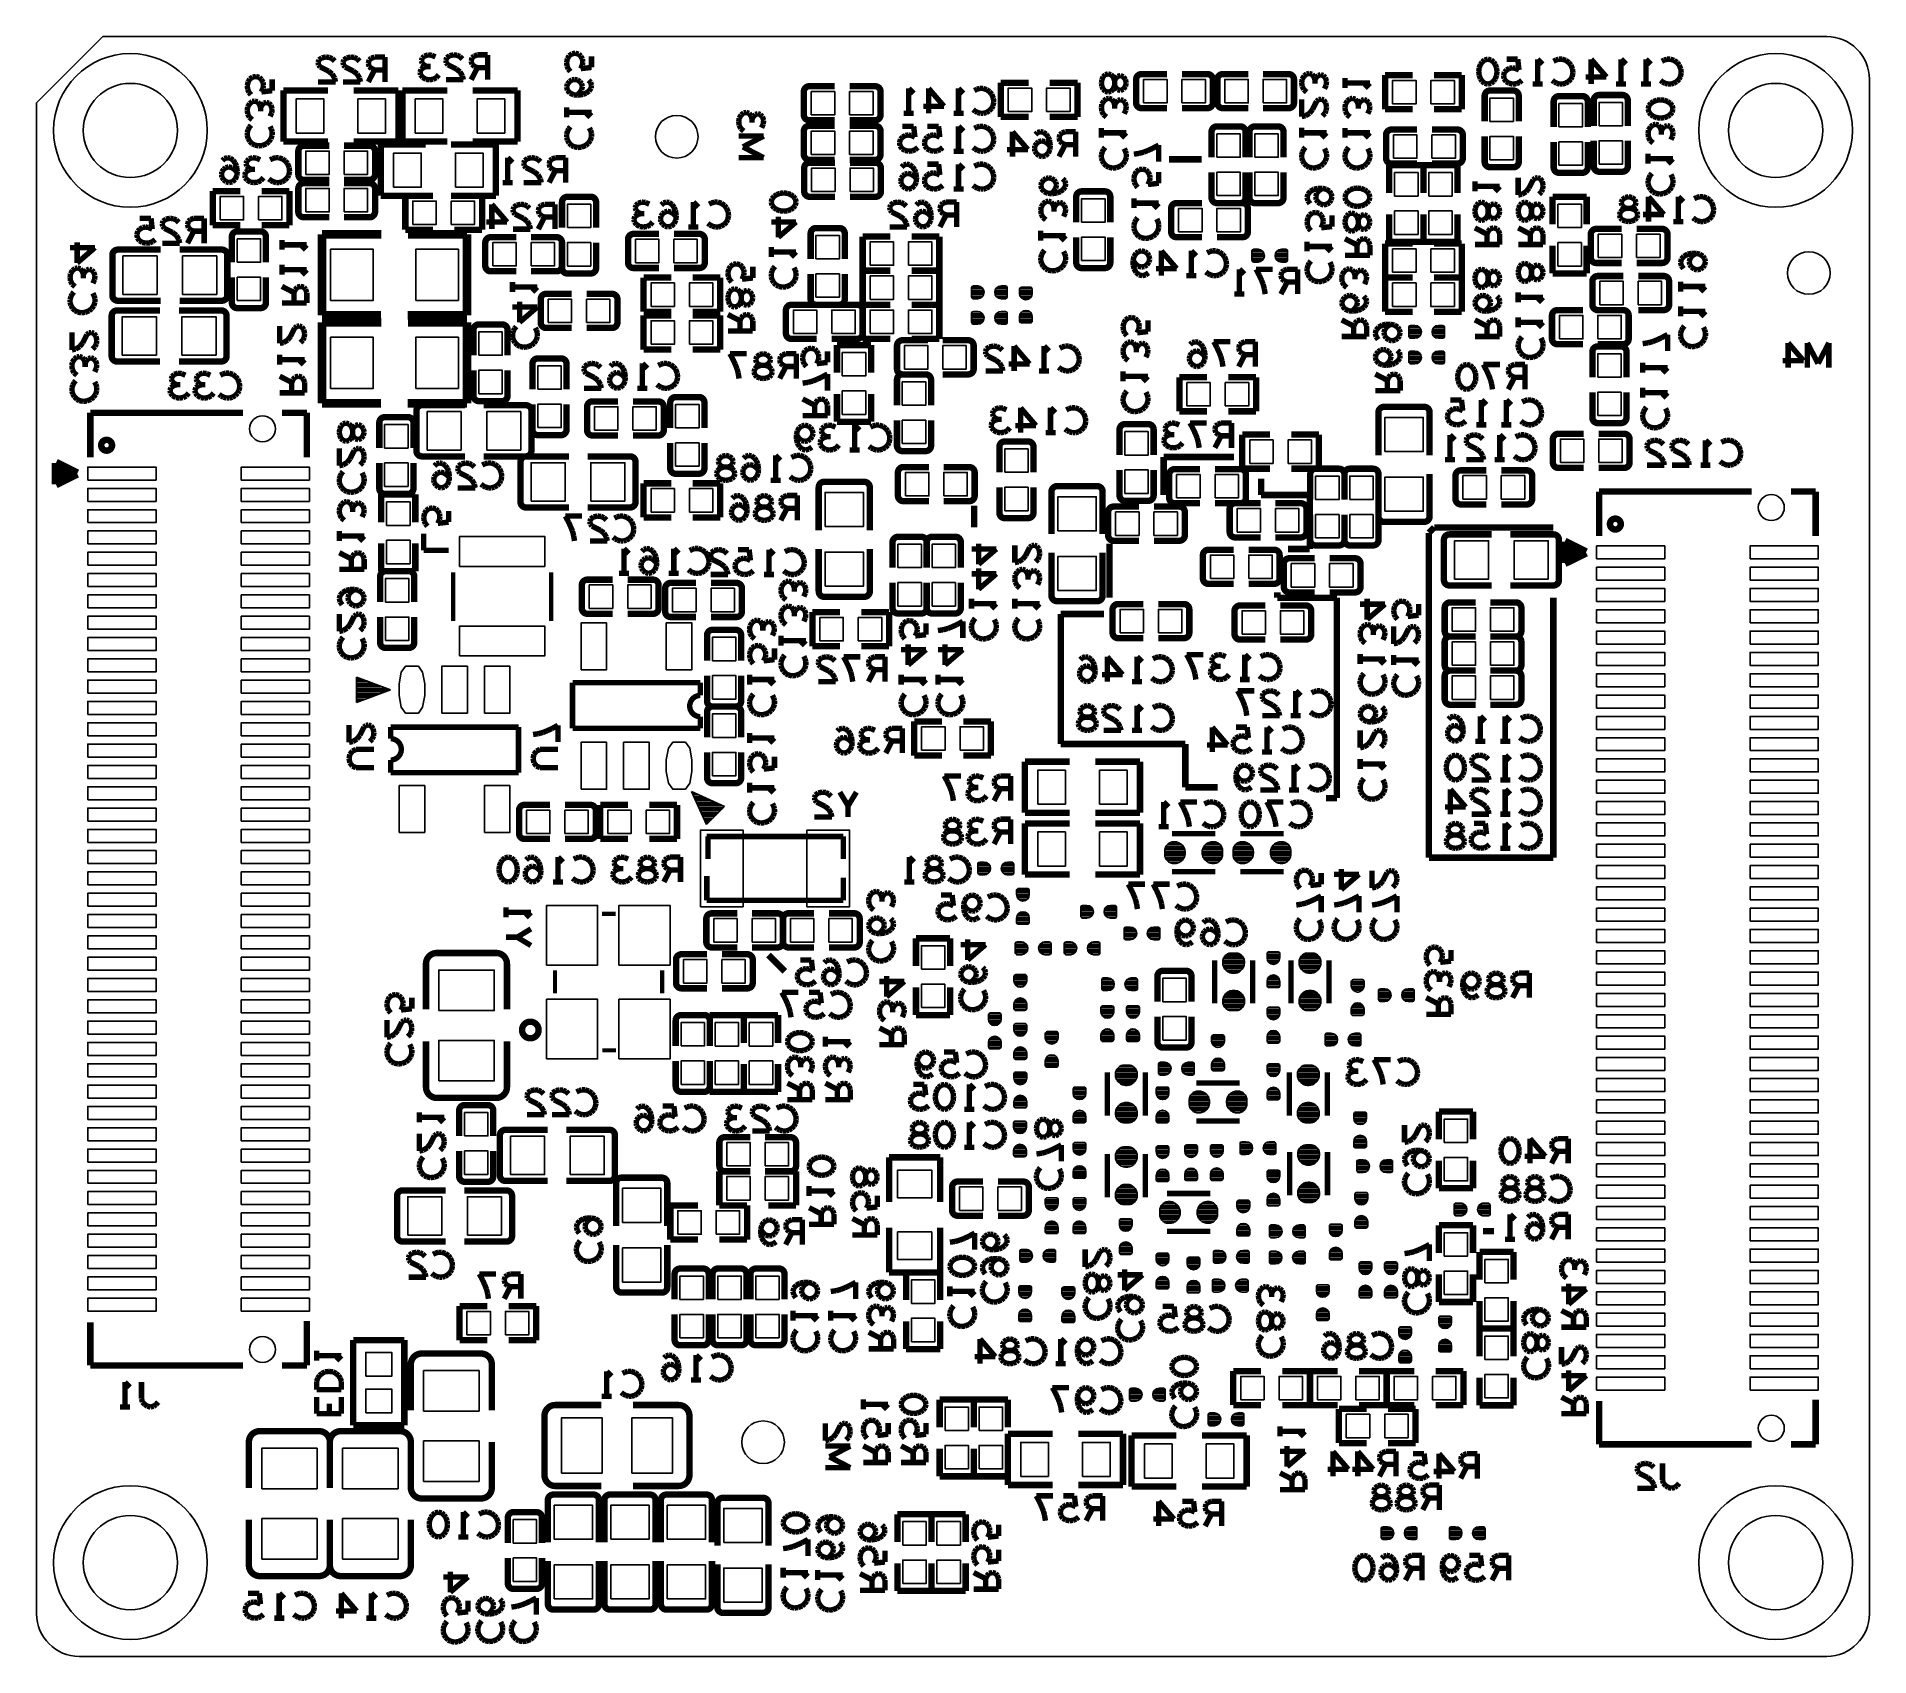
# Model space of a CAD drawing. Extents: x 175.8 to 218.8, y 273.2 to 311.2.
import ezdxf

# ---------------------------------------------------------------- set-up
doc = ezdxf.new("R2010")
doc.units = 0
doc.layers.add('MA_DETAILS', color=254, linetype='CONTINUOUS')

# ---------------------------------------------------------------- blocks, each defined once
blk = doc.blocks.new('FIGURE_CIRCLE')
blk.add_circle((0, 0), 0.5)
blk = doc.blocks.new('FIGURE_SQUARE')
blk.add_lwpolyline([(-0.5, -0.5), (-0.5, 0.5), (0.5, 0.5), (0.5, -0.5)], close=True)
blk = doc.blocks.new('FIGURE_OBLONG')
blk.add_lwpolyline([(-0.5, -0.125), (-0.5, 0.125), (-0.416, 0.375), (-0.25, 0.5), (0.25, 0.5), (0.416, 0.375), (0.5, 0.125), (0.5, -0.125), (0.416, -0.375), (0.25, -0.5), (-0.25, -0.5), (-0.416, -0.375)], close=True)

msp = doc.modelspace()

# ---------------------------------------------------------------- linework, layer by layer
at = {"layer": 'MA_DETAILS'}
for points in [[(177.361342, 311.21985), (175.807624, 309.666132)], [(217.810842, 311.21985), (177.361342, 311.21985)], [(218.807792, 274.216622), (218.807792, 310.2229)], [(175.807624, 309.666132), (175.807624, 274.216622)], [(204.320394, 305.979576), (204.320394, 306.195476)], [(204.320394, 306.17668), (204.580236, 306.17668)], [(204.332078, 306.218336), (204.525372, 306.218336)], [(204.362812, 306.23129), (204.464412, 306.23129)], [(204.898752, 306.17668), (205.158594, 306.17668)], [(204.953616, 306.218336), (205.1431, 306.218336)], [(205.014576, 306.23129), (205.116176, 306.23129)], [(205.158594, 306.182776), (205.158594, 305.966876)], [(204.320394, 306.135024), (204.60462, 306.135024)], [(204.320394, 306.093368), (204.614018, 306.093368)], [(204.320394, 306.051712), (204.611732, 306.051712)], [(204.320394, 306.010056), (204.596492, 306.010056)], [(204.321664, 305.9684), (204.563472, 305.9684)], [(204.464412, 305.931062), (204.362812, 305.931062)], [(204.86497, 306.093368), (205.158594, 306.093368)], [(204.867256, 306.051712), (205.158594, 306.051712)], [(204.874368, 306.135024), (205.158594, 306.135024)], [(204.882496, 306.010056), (205.158594, 306.010056)], [(204.915516, 305.9684), (205.158594, 305.9684)], [(205.116176, 305.931062), (205.014576, 305.931062)], [(197.742556, 305.12004), (197.742556, 305.33594)], [(197.742556, 305.301904), (198.01332, 305.301904)], [(197.744588, 305.34356), (197.974204, 305.34356)], [(197.784974, 305.371754), (197.886574, 305.371754)], [(198.309992, 305.301904), (198.580756, 305.301904)], [(198.349108, 305.34356), (198.576184, 305.34356)], [(198.436738, 305.371754), (198.538338, 305.371754)], [(198.580756, 305.32324), (198.580756, 305.10734)], [(198.868284, 305.301904), (199.16775, 305.301904)], [(198.91629, 305.340766), (199.13219, 305.340766)], [(197.742556, 305.260248), (198.031608, 305.260248)], [(197.742556, 305.218592), (198.036688, 305.218592)], [(197.742556, 305.176936), (198.02983, 305.176936)], [(197.742556, 305.13528), (198.009256, 305.13528)], [(197.75043, 305.093624), (197.96506, 305.093624)], [(197.886574, 305.071526), (197.784974, 305.071526)], [(198.286624, 305.218592), (198.580756, 305.218592)], [(198.291704, 305.260248), (198.580756, 305.260248)], [(198.293482, 305.176936), (198.580756, 305.176936)], [(198.314056, 305.13528), (198.580756, 305.13528)], [(198.358252, 305.093624), (198.57593, 305.093624)], [(198.538338, 305.071526), (198.436738, 305.071526)], [(198.867776, 305.196748), (198.867776, 305.298348)], [(198.867776, 305.260248), (199.168004, 305.260248)], [(198.867776, 305.218592), (199.168004, 305.218592)], [(198.869046, 305.176936), (199.166734, 305.176936)], [(198.880984, 305.13528), (199.154796, 305.13528)], [(198.908924, 305.093624), (199.126856, 305.093624)], [(198.978266, 305.051968), (199.057514, 305.051968)], [(199.168004, 305.298348), (199.168004, 305.196748)], [(197.742556, 304.519838), (197.742556, 304.735738)], [(197.742556, 304.71872), (198.000874, 304.71872)], [(197.742556, 304.677064), (198.02602, 304.677064)], [(197.742556, 304.635408), (198.035926, 304.635408)], [(197.742556, 304.593752), (198.034148, 304.593752)], [(197.742556, 304.552096), (198.01967, 304.552096)], [(197.743572, 304.51044), (197.987666, 304.51044)], [(197.756272, 304.760376), (197.94347, 304.760376)], [(197.784974, 304.771552), (197.886574, 304.771552)], [(197.886574, 304.471324), (197.784974, 304.471324)], [(198.287386, 304.635408), (198.580756, 304.635408)], [(198.289164, 304.593752), (198.580756, 304.593752)], [(198.297292, 304.677064), (198.580756, 304.677064)], [(198.303642, 304.552096), (198.580756, 304.552096)], [(198.322438, 304.71872), (198.580756, 304.71872)], [(198.335646, 304.51044), (198.580756, 304.51044)], [(198.379842, 304.760376), (198.563484, 304.760376)], [(198.436738, 304.771552), (198.538338, 304.771552)], [(198.538338, 304.471324), (198.436738, 304.471324)], [(198.580756, 304.723038), (198.580756, 304.507138)], [(198.867776, 304.544984), (198.867776, 304.646584)], [(198.867776, 304.635408), (199.168004, 304.635408)], [(198.867776, 304.593752), (199.168004, 304.593752)], [(198.867776, 304.552096), (199.168004, 304.552096)], [(198.870824, 304.677064), (199.164956, 304.677064)], [(198.885302, 304.51044), (199.145906, 304.51044)], [(198.886318, 304.71872), (199.149462, 304.71872)], [(199.11949, 304.502566), (198.90359, 304.502566)], [(198.9201, 304.760376), (199.11568, 304.760376)], [(199.168004, 304.646584), (199.168004, 304.544984)], [(208.045812, 304.443892), (208.147412, 304.443892)], [(208.697576, 304.443892), (208.799176, 304.443892)], [(208.003394, 304.192178), (208.003394, 304.408078)], [(208.003394, 304.385472), (208.266284, 304.385472)], [(208.003394, 304.343816), (208.28889, 304.343816)], [(208.003394, 304.30216), (208.297272, 304.30216)], [(208.003394, 304.260504), (208.293716, 304.260504)], [(208.003394, 304.218848), (208.27746, 304.218848)], [(208.005934, 304.177192), (208.2419, 304.177192)], [(208.011776, 304.427128), (208.216246, 304.427128)], [(208.147412, 304.143664), (208.045812, 304.143664)], [(208.547716, 304.30216), (208.841594, 304.30216)], [(208.551272, 304.260504), (208.841594, 304.260504)], [(208.556098, 304.343816), (208.841594, 304.343816)], [(208.567528, 304.218848), (208.841594, 304.218848)], [(208.578704, 304.385472), (208.841594, 304.385472)], [(208.603088, 304.177192), (208.841086, 304.177192)], [(208.628742, 304.427128), (208.82991, 304.427128)], [(208.799176, 304.143664), (208.697576, 304.143664)], [(208.841594, 304.395378), (208.841594, 304.179478)], [(208.003394, 303.591976), (208.003394, 303.807876)], [(208.003394, 303.802288), (208.251044, 303.802288)], [(208.003394, 303.760632), (208.281778, 303.760632)], [(208.003394, 303.718976), (208.29524, 303.718976)], [(208.003394, 303.67732), (208.296764, 303.67732)], [(208.003394, 303.635664), (208.285842, 303.635664)], [(208.003394, 303.594008), (208.25968, 303.594008)], [(208.045812, 303.84369), (208.147412, 303.84369)], [(208.548224, 303.67732), (208.841594, 303.67732)], [(208.549748, 303.718976), (208.841594, 303.718976)], [(208.559146, 303.635664), (208.841594, 303.635664)], [(208.56321, 303.760632), (208.841594, 303.760632)], [(208.585308, 303.594008), (208.841594, 303.594008)], [(208.593944, 303.802288), (208.841086, 303.802288)], [(208.697576, 303.84369), (208.799176, 303.84369)], [(208.841594, 303.795176), (208.841594, 303.579276)], [(208.023714, 303.552352), (208.198212, 303.552352)], [(208.147412, 303.543462), (208.045812, 303.543462)], [(208.646776, 303.552352), (208.825338, 303.552352)], [(208.799176, 303.543462), (208.697576, 303.543462)], [(183.308244, 296.19575), (184.108344, 295.895776)], [(183.308244, 295.595802), (183.308244, 296.19575)], [(183.308244, 296.17924), (183.352186, 296.17924)], [(183.308244, 296.137584), (183.463184, 296.137584)], [(183.308244, 296.095928), (183.574436, 296.095928)], [(183.308244, 296.054272), (183.685434, 296.054272)], [(183.308244, 296.012616), (183.796686, 296.012616)], [(183.308244, 295.97096), (183.907684, 295.97096)], [(183.308244, 295.929304), (184.018682, 295.929304)], [(184.108344, 295.895776), (183.308244, 295.595802)], [(183.308244, 295.887648), (184.086754, 295.887648)], [(183.308244, 295.845992), (183.975756, 295.845992)], [(183.308244, 295.804336), (183.864504, 295.804336)], [(183.308244, 295.76268), (183.753506, 295.76268)], [(183.308244, 295.721024), (183.642254, 295.721024)], [(183.308244, 295.679368), (183.531256, 295.679368)], [(183.308244, 295.637712), (183.420258, 295.637712)], [(183.308244, 295.596056), (183.309006, 295.596056)], [(191.172338, 293.511732), (191.95034, 293.15791)], [(191.52616, 292.73373), (191.172338, 293.511732)], [(191.190626, 293.4716), (191.260476, 293.4716)], [(191.209676, 293.429944), (191.35217, 293.429944)], [(191.228726, 293.388288), (191.44361, 293.388288)], [(191.247522, 293.346632), (191.535304, 293.346632)], [(191.266572, 293.304976), (191.626744, 293.304976)], [(191.285368, 293.26332), (191.718438, 293.26332)], [(191.304418, 293.221664), (191.810132, 293.221664)], [(191.323214, 293.180008), (191.901572, 293.180008)], [(191.342264, 293.138352), (191.930782, 293.138352)], [(191.361314, 293.096696), (191.889126, 293.096696)], [(191.38011, 293.05504), (191.84747, 293.05504)], [(191.39916, 293.013384), (191.805814, 293.013384)], [(191.417956, 292.971728), (191.764158, 292.971728)], [(191.437006, 292.930072), (191.722502, 292.930072)], [(191.456056, 292.888416), (191.680846, 292.888416)], [(191.474852, 292.84676), (191.63919, 292.84676)], [(191.95034, 293.15791), (191.52616, 292.73373)], [(191.493902, 292.805104), (191.597534, 292.805104)], [(191.512698, 292.763448), (191.555878, 292.763448)], [(202.278742, 292.134036), (202.280774, 292.155372)], [(202.278742, 292.01745), (202.278742, 292.134036)], [(202.278742, 292.096952), (202.753468, 292.096952)], [(202.278742, 292.055296), (202.753722, 292.055296)], [(202.281028, 291.99586), (202.278742, 292.01745)], [(202.278996, 292.138608), (202.747118, 292.138608)], [(202.27925, 292.01364), (202.747372, 292.01364)], [(202.280774, 292.155372), (202.285346, 292.176454)], [(202.285346, 291.974524), (202.281028, 291.99586)], [(202.285346, 292.176454), (202.29195, 292.197028)], [(202.292204, 291.953696), (202.285346, 291.974524)], [(202.286362, 292.180264), (202.73391, 292.180264)], [(202.286362, 291.971984), (202.734164, 291.971984)], [(202.29195, 292.197028), (202.300586, 292.216586)], [(202.300586, 292.216586), (202.311254, 292.235382)], [(202.30338, 292.22192), (202.711304, 292.22192)], [(202.311254, 292.235382), (202.3237, 292.252908)], [(202.3237, 292.252908), (202.337924, 292.26891)], [(202.333098, 292.263576), (202.673712, 292.263576)], [(202.337924, 292.26891), (202.353926, 292.283388)], [(202.353926, 292.283388), (202.371198, 292.296088)], [(202.371198, 292.296088), (202.38974, 292.30701)], [(202.386692, 292.305232), (202.611228, 292.305232)], [(202.38974, 292.30701), (202.409298, 292.316154)], [(202.409298, 292.316154), (202.429618, 292.323012)], [(202.429618, 292.323012), (202.4507, 292.327584)], [(202.4507, 292.327584), (202.472036, 292.330124)], [(202.472036, 292.330124), (202.496166, 292.331394)], [(202.496166, 292.331394), (202.520042, 292.330124)], [(202.520042, 292.330124), (202.543918, 292.327076)], [(202.543918, 292.327076), (202.56754, 292.321742)], [(202.56754, 292.321742), (202.5904, 292.314122)], [(202.5904, 292.314122), (202.612498, 292.304724)], [(202.612498, 292.304724), (202.63358, 292.293294)], [(202.63358, 292.293294), (202.653646, 292.280086)], [(202.653646, 292.280086), (202.672442, 292.264846)], [(202.672442, 292.264846), (202.689968, 292.248336)], [(202.689968, 292.248336), (202.705716, 292.230048)], [(202.705716, 292.230048), (202.719686, 292.21049)], [(202.719686, 292.21049), (202.731116, 292.18763)], [(202.731116, 292.18763), (202.74026, 292.163754)], [(202.74026, 291.987986), (202.731116, 291.96411)], [(202.74026, 292.163754), (202.747118, 292.139116)], [(202.747118, 292.012624), (202.74026, 291.987986)], [(202.747118, 292.139116), (202.751944, 292.11397)], [(202.751944, 292.03777), (202.747118, 292.012624)], [(202.751944, 292.11397), (202.75423, 292.08857)], [(202.75423, 292.06317), (202.751944, 292.03777)], [(202.75423, 292.08857), (202.75423, 292.06317)], [(203.155042, 292.089586), (203.157328, 292.114986)], [(203.155042, 292.064186), (203.155042, 292.089586)], [(203.157328, 292.038786), (203.155042, 292.064186)], [(203.15555, 292.096952), (203.63053, 292.096952)], [(203.156058, 292.055296), (203.63053, 292.055296)], [(203.157328, 292.114986), (203.162154, 292.140132)], [(203.162154, 292.01364), (203.157328, 292.038786)], [(203.161646, 292.138608), (203.630022, 292.138608)], [(203.162154, 292.140132), (203.169012, 292.16477)], [(203.162154, 292.01364), (203.630276, 292.01364)], [(203.169012, 291.989002), (203.162154, 292.01364)], [(203.169012, 292.16477), (203.178156, 292.188646)], [(203.178156, 291.965126), (203.169012, 291.989002)], [(203.174854, 292.180264), (203.623164, 292.180264)], [(203.175616, 291.971984), (203.622656, 291.971984)], [(203.178156, 292.188646), (203.189586, 292.211506)], [(203.189586, 292.211506), (203.203048, 292.231318)], [(203.196444, 292.22192), (203.6064, 292.22192)], [(203.203048, 292.231318), (203.218288, 292.24986)], [(203.218288, 292.24986), (203.235306, 292.266878)], [(203.232004, 292.263576), (203.576936, 292.263576)], [(203.235306, 292.266878), (203.254102, 292.282118)], [(203.254102, 292.282118), (203.273914, 292.29558)], [(203.273914, 292.29558), (203.29525, 292.30701)], [(203.291694, 292.305232), (203.524358, 292.305232)], [(203.29525, 292.30701), (203.317348, 292.316408)], [(203.317348, 292.316408), (203.340208, 292.32352)], [(203.340208, 292.32352), (203.36383, 292.328346)], [(203.36383, 292.328346), (203.387706, 292.330886)], [(203.387706, 292.330886), (203.411836, 292.33114)], [(203.411836, 292.33114), (203.43368, 292.331394)], [(203.43368, 292.331394), (203.45527, 292.329108)], [(203.45527, 292.329108), (203.476606, 292.32479)], [(203.476606, 292.32479), (203.49718, 292.318186)], [(203.49718, 292.318186), (203.517246, 292.309296)], [(203.517246, 292.309296), (203.536042, 292.298628)], [(203.536042, 292.298628), (203.553568, 292.285928)], [(203.553568, 292.285928), (203.569824, 292.27145)], [(203.569824, 292.27145), (203.584556, 292.255194)], [(203.584556, 292.255194), (203.597256, 292.237668)], [(203.597256, 292.237668), (203.608178, 292.218872)], [(203.608178, 292.218872), (203.617068, 292.19906)], [(203.617068, 292.19906), (203.623926, 292.178232)], [(203.623926, 291.976302), (203.617322, 291.955728)], [(203.623926, 292.178232), (203.628244, 292.156896)], [(203.628498, 291.997384), (203.623926, 291.976302)], [(203.628244, 292.156896), (203.63053, 292.135306)], [(203.63053, 292.01872), (203.628498, 291.997384)], [(203.63053, 292.135306), (203.63053, 292.01872)], [(203.878942, 292.134036), (203.880974, 292.155372)], [(203.878942, 292.01745), (203.878942, 292.134036)], [(203.878942, 292.096952), (204.353668, 292.096952)], [(203.878942, 292.055296), (204.353922, 292.055296)], [(203.881228, 291.99586), (203.878942, 292.01745)], [(203.879196, 292.138608), (204.347318, 292.138608)], [(203.87945, 292.01364), (204.347572, 292.01364)], [(203.880974, 292.155372), (203.885546, 292.176454)], [(203.885546, 291.974524), (203.881228, 291.99586)], [(203.885546, 292.176454), (203.89215, 292.197028)], [(203.892404, 291.953696), (203.885546, 291.974524)], [(203.886562, 292.180264), (204.33411, 292.180264)], [(203.886562, 291.971984), (204.334364, 291.971984)], [(203.89215, 292.197028), (203.900786, 292.216586)], [(203.900786, 292.216586), (203.911454, 292.235382)], [(203.90358, 292.22192), (204.311504, 292.22192)], [(203.911454, 292.235382), (203.9239, 292.252908)], [(203.9239, 292.252908), (203.938124, 292.26891)], [(203.933298, 292.263576), (204.273912, 292.263576)], [(203.938124, 292.26891), (203.954126, 292.283388)], [(203.954126, 292.283388), (203.971398, 292.296088)], [(203.971398, 292.296088), (203.98994, 292.30701)], [(203.986892, 292.305232), (204.211428, 292.305232)], [(203.98994, 292.30701), (204.009498, 292.316154)], [(204.009498, 292.316154), (204.029818, 292.323012)], [(204.029818, 292.323012), (204.0509, 292.327584)], [(204.0509, 292.327584), (204.072236, 292.330124)], [(204.072236, 292.330124), (204.096366, 292.331394)], [(204.096366, 292.331394), (204.120242, 292.330124)], [(204.120242, 292.330124), (204.144118, 292.327076)], [(204.144118, 292.327076), (204.16774, 292.321742)], [(204.16774, 292.321742), (204.1906, 292.314122)], [(204.1906, 292.314122), (204.212698, 292.304724)], [(204.212698, 292.304724), (204.23378, 292.293294)], [(204.23378, 292.293294), (204.253846, 292.280086)], [(204.253846, 292.280086), (204.272642, 292.264846)], [(204.272642, 292.264846), (204.290168, 292.248336)], [(204.290168, 292.248336), (204.305916, 292.230048)], [(204.305916, 292.230048), (204.319886, 292.21049)], [(204.319886, 292.21049), (204.331316, 292.18763)], [(204.331316, 292.18763), (204.34046, 292.163754)], [(204.34046, 291.987986), (204.331316, 291.96411)], [(204.34046, 292.163754), (204.347318, 292.139116)], [(204.347318, 292.012624), (204.34046, 291.987986)], [(204.347318, 292.139116), (204.352144, 292.11397)], [(204.352144, 292.03777), (204.347318, 292.012624)], [(204.352144, 292.11397), (204.35443, 292.08857)], [(204.35443, 292.06317), (204.352144, 292.03777)], [(204.35443, 292.08857), (204.35443, 292.06317)], [(204.755242, 292.089586), (204.757528, 292.114986)], [(204.755242, 292.064186), (204.755242, 292.089586)], [(204.757528, 292.038786), (204.755242, 292.064186)], [(204.75575, 292.096952), (205.23073, 292.096952)], [(204.756258, 292.055296), (205.23073, 292.055296)], [(204.757528, 292.114986), (204.762354, 292.140132)], [(204.762354, 292.01364), (204.757528, 292.038786)], [(204.761846, 292.138608), (205.230222, 292.138608)], [(204.762354, 292.140132), (204.769212, 292.16477)], [(204.762354, 292.01364), (205.230476, 292.01364)], [(204.769212, 291.989002), (204.762354, 292.01364)], [(204.769212, 292.16477), (204.778356, 292.188646)], [(204.778356, 291.965126), (204.769212, 291.989002)], [(204.775054, 292.180264), (205.223364, 292.180264)], [(204.775816, 291.971984), (205.222856, 291.971984)], [(204.778356, 292.188646), (204.789786, 292.211506)], [(204.789786, 292.211506), (204.803248, 292.231318)], [(204.796644, 292.22192), (205.2066, 292.22192)], [(204.803248, 292.231318), (204.818488, 292.24986)], [(204.818488, 292.24986), (204.835506, 292.266878)], [(204.832204, 292.263576), (205.177136, 292.263576)], [(204.835506, 292.266878), (204.854302, 292.282118)], [(204.854302, 292.282118), (204.874114, 292.29558)], [(204.874114, 292.29558), (204.89545, 292.30701)], [(204.891894, 292.305232), (205.124558, 292.305232)], [(204.89545, 292.30701), (204.917548, 292.316408)], [(204.917548, 292.316408), (204.940408, 292.32352)], [(204.940408, 292.32352), (204.96403, 292.328346)], [(204.96403, 292.328346), (204.987906, 292.330886)], [(204.987906, 292.330886), (205.012036, 292.33114)], [(205.012036, 292.33114), (205.03388, 292.331394)], [(205.03388, 292.331394), (205.05547, 292.329108)], [(205.05547, 292.329108), (205.076806, 292.32479)], [(205.076806, 292.32479), (205.09738, 292.318186)], [(205.09738, 292.318186), (205.117446, 292.309296)], [(205.117446, 292.309296), (205.136242, 292.298628)], [(205.136242, 292.298628), (205.153768, 292.285928)], [(205.153768, 292.285928), (205.170024, 292.27145)], [(205.170024, 292.27145), (205.184756, 292.255194)], [(205.184756, 292.255194), (205.197456, 292.237668)], [(205.197456, 292.237668), (205.208378, 292.218872)], [(205.208378, 292.218872), (205.217268, 292.19906)], [(205.217268, 292.19906), (205.224126, 292.178232)], [(205.224126, 291.976302), (205.217522, 291.955728)], [(205.224126, 292.178232), (205.228444, 292.156896)], [(205.228698, 291.997384), (205.224126, 291.976302)], [(205.228444, 292.156896), (205.23073, 292.135306)], [(205.23073, 292.01872), (205.228698, 291.997384)], [(205.23073, 292.135306), (205.23073, 292.01872)], [(197.894194, 291.603176), (197.894194, 291.819076)], [(197.894194, 291.80536), (198.149718, 291.80536)], [(197.894194, 291.763704), (198.176388, 291.763704)], [(197.894194, 291.722048), (198.18731, 291.722048)], [(197.894194, 291.680392), (198.186294, 291.680392)], [(197.894194, 291.638736), (198.173086, 291.638736)], [(197.894702, 291.59708), (198.14286, 291.59708)], [(197.911974, 291.847016), (198.086218, 291.847016)], [(197.932548, 291.555424), (198.053198, 291.555424)], [(197.936612, 291.85489), (198.038212, 291.85489)], [(198.038212, 291.554662), (197.936612, 291.554662)], [(198.439278, 291.722048), (198.732394, 291.722048)], [(198.440294, 291.680392), (198.732394, 291.680392)], [(198.4502, 291.763704), (198.732394, 291.763704)], [(198.453502, 291.638736), (198.732394, 291.638736)], [(198.47687, 291.80536), (198.732394, 291.80536)], [(198.483728, 291.59708), (198.732394, 291.59708)], [(198.54037, 291.847016), (198.71055, 291.847016)], [(198.57339, 291.555424), (198.697342, 291.555424)], [(198.588376, 291.85489), (198.689976, 291.85489)], [(198.689976, 291.554662), (198.588376, 291.554662)], [(198.732394, 291.806376), (198.732394, 291.590476)], [(202.301094, 291.933884), (202.292204, 291.953696)], [(202.312016, 291.915088), (202.301094, 291.933884)], [(202.30338, 291.930328), (202.71232, 291.930328)], [(202.324716, 291.897562), (202.312016, 291.915088)], [(202.339448, 291.881306), (202.324716, 291.897562)], [(202.332844, 291.888672), (202.67676, 291.888672)], [(202.355704, 291.866828), (202.339448, 291.881306)], [(202.37323, 291.854128), (202.355704, 291.866828)], [(202.392026, 291.84346), (202.37323, 291.854128)], [(202.38593, 291.847016), (202.616562, 291.847016)], [(202.412092, 291.83457), (202.392026, 291.84346)], [(202.432666, 291.827966), (202.412092, 291.83457)], [(202.454002, 291.823648), (202.432666, 291.827966)], [(202.475592, 291.821362), (202.454002, 291.823648)], [(202.497436, 291.821616), (202.475592, 291.821362)], [(202.521566, 291.82187), (202.497436, 291.821616)], [(202.545442, 291.82441), (202.521566, 291.82187)], [(202.569064, 291.829236), (202.545442, 291.82441)], [(202.591924, 291.836348), (202.569064, 291.829236)], [(202.614022, 291.845746), (202.591924, 291.836348)], [(202.635358, 291.857176), (202.614022, 291.845746)], [(202.65517, 291.870638), (202.635358, 291.857176)], [(202.673966, 291.885878), (202.65517, 291.870638)], [(202.690984, 291.902896), (202.673966, 291.885878)], [(202.706224, 291.921438), (202.690984, 291.902896)], [(202.719686, 291.94125), (202.706224, 291.921438)], [(202.731116, 291.96411), (202.719686, 291.94125)], [(203.189586, 291.942266), (203.178156, 291.965126)], [(203.203556, 291.922708), (203.189586, 291.942266)], [(203.198222, 291.930328), (203.605384, 291.930328)], [(203.219304, 291.90442), (203.203556, 291.922708)], [(203.23683, 291.88791), (203.219304, 291.90442)], [(203.236068, 291.888672), (203.575666, 291.888672)], [(203.255626, 291.87267), (203.23683, 291.88791)], [(203.275692, 291.859462), (203.255626, 291.87267)], [(203.296774, 291.848032), (203.275692, 291.859462)], [(203.318872, 291.838634), (203.296774, 291.848032)], [(203.299314, 291.847016), (203.521818, 291.847016)], [(203.341732, 291.831014), (203.318872, 291.838634)], [(203.365354, 291.82568), (203.341732, 291.831014)], [(203.38923, 291.822632), (203.365354, 291.82568)], [(203.413106, 291.821362), (203.38923, 291.822632)], [(203.437236, 291.822632), (203.413106, 291.821362)], [(203.458572, 291.825172), (203.437236, 291.822632)], [(203.479654, 291.829744), (203.458572, 291.825172)], [(203.499974, 291.836602), (203.479654, 291.829744)], [(203.519532, 291.845746), (203.499974, 291.836602)], [(203.538074, 291.856668), (203.519532, 291.845746)], [(203.555346, 291.869368), (203.538074, 291.856668)], [(203.571348, 291.883846), (203.555346, 291.869368)], [(203.585572, 291.899848), (203.571348, 291.883846)], [(203.598018, 291.917374), (203.585572, 291.899848)], [(203.608686, 291.93617), (203.598018, 291.917374)], [(203.617322, 291.955728), (203.608686, 291.93617)], [(203.901294, 291.933884), (203.892404, 291.953696)], [(203.912216, 291.915088), (203.901294, 291.933884)], [(203.90358, 291.930328), (204.31252, 291.930328)], [(203.924916, 291.897562), (203.912216, 291.915088)], [(203.939648, 291.881306), (203.924916, 291.897562)], [(203.933044, 291.888672), (204.27696, 291.888672)], [(203.955904, 291.866828), (203.939648, 291.881306)], [(203.97343, 291.854128), (203.955904, 291.866828)], [(203.992226, 291.84346), (203.97343, 291.854128)], [(203.98613, 291.847016), (204.216762, 291.847016)], [(204.012292, 291.83457), (203.992226, 291.84346)], [(204.032866, 291.827966), (204.012292, 291.83457)], [(204.054202, 291.823648), (204.032866, 291.827966)], [(204.075792, 291.821362), (204.054202, 291.823648)], [(204.097636, 291.821616), (204.075792, 291.821362)], [(204.121766, 291.82187), (204.097636, 291.821616)], [(204.145642, 291.82441), (204.121766, 291.82187)], [(204.169264, 291.829236), (204.145642, 291.82441)], [(204.192124, 291.836348), (204.169264, 291.829236)], [(204.214222, 291.845746), (204.192124, 291.836348)], [(204.235558, 291.857176), (204.214222, 291.845746)], [(204.25537, 291.870638), (204.235558, 291.857176)], [(204.274166, 291.885878), (204.25537, 291.870638)], [(204.291184, 291.902896), (204.274166, 291.885878)], [(204.306424, 291.921438), (204.291184, 291.902896)], [(204.319886, 291.94125), (204.306424, 291.921438)], [(204.331316, 291.96411), (204.319886, 291.94125)], [(204.789786, 291.942266), (204.778356, 291.965126)], [(204.803756, 291.922708), (204.789786, 291.942266)], [(204.798422, 291.930328), (205.205584, 291.930328)], [(204.819504, 291.90442), (204.803756, 291.922708)], [(204.83703, 291.88791), (204.819504, 291.90442)], [(204.836268, 291.888672), (205.175866, 291.888672)], [(204.855826, 291.87267), (204.83703, 291.88791)], [(204.875892, 291.859462), (204.855826, 291.87267)], [(204.896974, 291.848032), (204.875892, 291.859462)], [(204.919072, 291.838634), (204.896974, 291.848032)], [(204.899514, 291.847016), (205.122018, 291.847016)], [(204.941932, 291.831014), (204.919072, 291.838634)], [(204.965554, 291.82568), (204.941932, 291.831014)], [(204.98943, 291.822632), (204.965554, 291.82568)], [(205.013306, 291.821362), (204.98943, 291.822632)], [(205.037436, 291.822632), (205.013306, 291.821362)], [(205.058772, 291.825172), (205.037436, 291.822632)], [(205.079854, 291.829744), (205.058772, 291.825172)], [(205.100174, 291.836602), (205.079854, 291.829744)], [(205.119732, 291.845746), (205.100174, 291.836602)], [(205.138274, 291.856668), (205.119732, 291.845746)], [(205.155546, 291.869368), (205.138274, 291.856668)], [(205.171548, 291.883846), (205.155546, 291.869368)], [(205.185772, 291.899848), (205.171548, 291.883846)], [(205.198218, 291.917374), (205.185772, 291.899848)], [(205.208886, 291.93617), (205.198218, 291.917374)], [(205.217522, 291.955728), (205.208886, 291.93617)], [(198.79818, 291.090858), (198.79818, 291.192458)], [(198.79818, 291.18052), (199.098408, 291.18052)], [(198.79818, 291.138864), (199.098408, 291.138864)], [(198.813928, 291.222176), (199.08647, 291.222176)], [(198.846694, 291.234876), (199.062594, 291.234876)], [(199.098408, 291.192458), (199.098408, 291.090858)], [(198.79818, 291.097208), (199.098408, 291.097208)], [(198.802498, 291.055552), (199.09409, 291.055552)], [(198.819516, 291.013896), (199.077072, 291.013896)], [(198.856346, 290.97224), (199.040242, 290.97224)], [(200.307194, 290.587176), (200.307194, 290.803076)], [(200.307194, 290.76396), (200.58126, 290.76396)], [(200.307194, 290.722304), (200.597516, 290.722304)], [(200.307702, 290.805616), (200.545446, 290.805616)], [(200.349612, 290.83889), (200.451212, 290.83889)], [(200.855072, 290.722304), (201.145394, 290.722304)], [(200.871328, 290.76396), (201.145394, 290.76396)], [(200.907142, 290.805616), (201.142854, 290.805616)], [(201.001376, 290.83889), (201.102976, 290.83889)], [(201.145394, 290.790376), (201.145394, 290.574476)], [(198.79818, 290.439094), (198.79818, 290.540694)], [(198.79818, 290.514024), (199.098408, 290.514024)], [(198.79818, 290.472368), (199.098408, 290.472368)], [(198.798942, 290.55568), (199.097646, 290.55568)], [(198.799196, 290.430712), (199.096376, 290.430712)], [(198.809356, 290.597336), (199.087232, 290.597336)], [(199.049894, 290.396676), (198.833994, 290.396676)], [(198.834756, 290.638992), (199.061832, 290.638992)], [(198.893938, 290.680648), (199.00265, 290.680648)], [(199.098408, 290.540694), (199.098408, 290.439094)], [(200.307194, 290.680648), (200.601072, 290.680648)], [(200.307194, 290.638992), (200.592944, 290.638992)], [(200.307194, 290.597336), (200.570338, 290.597336)], [(200.318624, 290.55568), (200.520554, 290.55568)], [(200.451212, 290.538662), (200.349612, 290.538662)], [(200.851516, 290.680648), (201.145394, 290.680648)], [(200.859644, 290.638992), (201.145394, 290.638992)], [(200.88225, 290.597336), (201.145394, 290.597336)], [(200.932034, 290.55568), (201.137266, 290.55568)], [(201.102976, 290.538662), (201.001376, 290.538662)], [(201.323194, 290.079176), (201.323194, 290.295076)], [(201.323194, 290.264088), (201.59218, 290.264088)], [(201.326496, 290.305744), (201.55027, 290.305744)], [(201.365612, 290.33089), (201.467212, 290.33089)], [(201.892408, 290.264088), (202.161394, 290.264088)], [(201.934318, 290.305744), (202.155298, 290.305744)], [(202.017376, 290.33089), (202.118976, 290.33089)], [(202.161394, 290.282376), (202.161394, 290.066476)], [(198.769986, 289.730434), (198.769986, 289.946334)], [(198.769986, 289.93084), (199.027034, 289.93084)], [(198.769986, 289.889184), (199.052688, 289.889184)], [(198.769986, 289.847528), (199.063356, 289.847528)], [(198.78548, 289.972496), (198.966836, 289.972496)], [(198.812404, 289.982148), (198.914004, 289.982148)], [(199.314816, 289.847528), (199.608186, 289.847528)], [(199.325484, 289.889184), (199.608186, 289.889184)], [(199.351138, 289.93084), (199.608186, 289.93084)], [(199.411336, 289.972496), (199.588882, 289.972496)], [(199.464168, 289.982148), (199.565768, 289.982148)], [(199.608186, 289.933634), (199.608186, 289.717734)], [(199.918066, 289.730434), (199.918066, 289.946334)], [(199.918066, 289.93084), (200.175114, 289.93084)], [(199.918066, 289.889184), (200.200768, 289.889184)], [(199.918066, 289.847528), (200.211436, 289.847528)], [(199.93356, 289.972496), (200.114916, 289.972496)], [(199.960484, 289.982148), (200.062084, 289.982148)], [(200.462896, 289.847528), (200.756266, 289.847528)], [(200.473564, 289.889184), (200.756266, 289.889184)], [(200.499218, 289.93084), (200.756266, 289.93084)], [(200.559416, 289.972496), (200.736962, 289.972496)], [(200.612248, 289.982148), (200.713848, 289.982148)], [(200.756266, 289.933634), (200.756266, 289.717734)], [(201.323194, 290.222432), (201.611484, 290.222432)], [(201.323194, 290.180776), (201.617326, 290.180776)], [(201.323194, 290.13912), (201.611484, 290.13912)], [(201.323194, 290.097464), (201.59218, 290.097464)], [(201.32929, 290.055808), (201.55027, 290.055808)], [(201.467212, 290.030662), (201.365612, 290.030662)], [(201.867262, 290.180776), (202.161394, 290.180776)], [(201.873104, 290.222432), (202.161394, 290.222432)], [(201.873104, 290.13912), (202.161394, 290.13912)], [(201.892408, 290.097464), (202.161394, 290.097464)], [(201.934318, 290.055808), (202.158092, 290.055808)], [(202.118976, 290.030662), (202.017376, 290.030662)], [(198.769986, 289.805872), (199.061832, 289.805872)], [(198.769986, 289.764216), (199.047862, 289.764216)], [(198.770748, 289.72256), (199.01662, 289.72256)], [(198.914004, 289.68192), (198.812404, 289.68192)], [(199.31634, 289.805872), (199.608186, 289.805872)], [(199.33031, 289.764216), (199.608186, 289.764216)], [(199.361552, 289.72256), (199.608186, 289.72256)], [(199.565768, 289.68192), (199.464168, 289.68192)], [(199.918066, 289.805872), (200.209912, 289.805872)], [(199.918066, 289.764216), (200.195942, 289.764216)], [(199.918828, 289.72256), (200.1647, 289.72256)], [(200.062084, 289.68192), (199.960484, 289.68192)], [(200.46442, 289.805872), (200.756266, 289.805872)], [(200.47839, 289.764216), (200.756266, 289.764216)], [(200.509632, 289.72256), (200.756266, 289.72256)], [(200.713848, 289.68192), (200.612248, 289.68192)], [(203.63688, 289.523678), (203.639166, 289.545268)], [(203.637134, 289.501834), (203.63688, 289.523678)], [(203.637134, 289.51428), (204.14615, 289.51428)], [(203.637388, 289.477704), (203.637134, 289.501834)], [(203.639928, 289.453828), (203.637388, 289.477704)], [(203.63815, 289.472624), (204.14488, 289.472624)], [(203.639166, 289.545268), (203.643484, 289.566604)], [(203.644754, 289.430206), (203.639928, 289.453828)], [(203.641198, 289.555936), (204.141324, 289.555936)], [(203.643484, 289.566604), (203.650088, 289.587178)], [(203.644754, 289.430968), (204.137006, 289.430968)], [(203.651866, 289.407346), (203.644754, 289.430206)], [(203.650088, 289.587178), (203.658978, 289.607244)], [(203.661264, 289.385248), (203.651866, 289.407346)], [(203.65466, 289.597592), (204.127862, 289.597592)], [(203.658978, 289.607244), (203.669646, 289.62604)], [(203.669646, 289.62604), (203.682346, 289.643566)], [(203.679044, 289.639248), (204.103224, 289.639248)], [(203.682346, 289.643566), (203.696824, 289.659822)], [(203.696824, 289.659822), (203.71308, 289.674554)], [(203.71308, 289.674554), (203.730606, 289.687254)], [(203.721716, 289.680904), (204.060806, 289.680904)], [(203.730606, 289.687254), (203.749402, 289.698176)], [(203.749402, 289.698176), (203.769214, 289.707066)], [(203.769214, 289.707066), (203.790042, 289.713924)], [(203.790042, 289.713924), (203.811378, 289.718242)], [(203.811378, 289.718242), (203.832968, 289.720528)], [(203.832968, 289.720528), (203.949554, 289.720528)], [(203.949554, 289.720528), (203.97089, 289.718496)], [(203.97089, 289.718496), (203.991972, 289.713924)], [(203.991972, 289.713924), (204.012546, 289.70732)], [(204.012546, 289.70732), (204.032104, 289.698684)], [(204.032104, 289.698684), (204.0509, 289.688016)], [(204.0509, 289.688016), (204.068426, 289.67557)], [(204.068426, 289.67557), (204.084428, 289.661346)], [(204.084428, 289.661346), (204.098906, 289.645344)], [(204.098906, 289.645344), (204.111606, 289.628072)], [(204.111606, 289.628072), (204.122528, 289.60953)], [(204.12964, 289.40887), (204.120242, 289.386772)], [(204.122528, 289.60953), (204.131672, 289.589972)], [(204.13726, 289.43173), (204.12964, 289.40887)], [(204.131672, 289.589972), (204.13853, 289.569652)], [(204.142594, 289.455352), (204.13726, 289.43173)], [(204.13853, 289.569652), (204.143102, 289.54857)], [(204.145642, 289.479228), (204.142594, 289.455352)], [(204.143102, 289.54857), (204.145642, 289.527234)], [(204.145642, 289.527234), (204.146912, 289.503104)], [(204.146912, 289.503104), (204.145642, 289.479228)], [(204.675486, 289.605466), (204.675486, 289.707066)], [(204.675486, 289.680904), (204.975714, 289.680904)], [(204.675486, 289.639248), (204.975714, 289.639248)], [(204.67574, 289.597592), (204.97546, 289.597592)], [(204.680312, 289.72256), (204.972666, 289.72256)], [(204.683868, 289.555936), (204.967332, 289.555936)], [(204.706474, 289.51428), (204.944726, 289.51428)], [(204.724, 289.749484), (204.9399, 289.749484)], [(204.75575, 289.472624), (204.89545, 289.472624)], [(204.975714, 289.707066), (204.975714, 289.605466)], [(205.428596, 289.523678), (205.430882, 289.545268)], [(205.42885, 289.501834), (205.428596, 289.523678)], [(205.42885, 289.51428), (205.937866, 289.51428)], [(205.429104, 289.477704), (205.42885, 289.501834)], [(205.431644, 289.453828), (205.429104, 289.477704)], [(205.429866, 289.472624), (205.936596, 289.472624)], [(205.430882, 289.545268), (205.4352, 289.566604)], [(205.43647, 289.430206), (205.431644, 289.453828)], [(205.432914, 289.555936), (205.93304, 289.555936)], [(205.4352, 289.566604), (205.441804, 289.587178)], [(205.43647, 289.430968), (205.928722, 289.430968)], [(205.443582, 289.407346), (205.43647, 289.430206)], [(205.441804, 289.587178), (205.450694, 289.607244)], [(205.45298, 289.385248), (205.443582, 289.407346)], [(205.446376, 289.597592), (205.919578, 289.597592)], [(205.450694, 289.607244), (205.461362, 289.62604)], [(205.461362, 289.62604), (205.474062, 289.643566)], [(205.47076, 289.639248), (205.89494, 289.639248)], [(205.474062, 289.643566), (205.48854, 289.659822)], [(205.48854, 289.659822), (205.504796, 289.674554)], [(205.504796, 289.674554), (205.522322, 289.687254)], [(205.513432, 289.680904), (205.852522, 289.680904)], [(205.522322, 289.687254), (205.541118, 289.698176)], [(205.541118, 289.698176), (205.56093, 289.707066)], [(205.56093, 289.707066), (205.581758, 289.713924)], [(205.581758, 289.713924), (205.603094, 289.718242)], [(205.603094, 289.718242), (205.624684, 289.720528)], [(205.624684, 289.720528), (205.74127, 289.720528)], [(205.74127, 289.720528), (205.762606, 289.718496)], [(205.762606, 289.718496), (205.783688, 289.713924)], [(205.783688, 289.713924), (205.804262, 289.70732)], [(205.804262, 289.70732), (205.82382, 289.698684)], [(205.82382, 289.698684), (205.842616, 289.688016)], [(205.842616, 289.688016), (205.860142, 289.67557)], [(205.860142, 289.67557), (205.876144, 289.661346)], [(205.876144, 289.661346), (205.890622, 289.645344)], [(205.890622, 289.645344), (205.903322, 289.628072)], [(205.903322, 289.628072), (205.914244, 289.60953)], [(205.921356, 289.40887), (205.911958, 289.386772)], [(205.914244, 289.60953), (205.923388, 289.589972)], [(205.928976, 289.43173), (205.921356, 289.40887)], [(205.923388, 289.589972), (205.930246, 289.569652)], [(205.93431, 289.455352), (205.928976, 289.43173)], [(205.930246, 289.569652), (205.934818, 289.54857)], [(205.937358, 289.479228), (205.93431, 289.455352)], [(205.934818, 289.54857), (205.937358, 289.527234)], [(205.937358, 289.527234), (205.938628, 289.503104)], [(205.938628, 289.503104), (205.937358, 289.479228)], [(198.736712, 289.069526), (198.736712, 289.171126)], [(198.736712, 289.139376), (199.03694, 289.139376)], [(198.736712, 289.09772), (199.03694, 289.09772)], [(198.73722, 289.056064), (199.036432, 289.056064)], [(198.739252, 289.181032), (199.03567, 289.181032)], [(198.747126, 289.014408), (199.026526, 289.014408)], [(198.772018, 288.972752), (199.001634, 288.972752)], [(198.785226, 289.213544), (199.001126, 289.213544)], [(199.03694, 289.171126), (199.03694, 289.069526)], [(200.79716, 288.8869), (200.79716, 289.1028)], [(200.79716, 289.09772), (201.044048, 289.09772)], [(200.79716, 289.056064), (201.07529, 289.056064)], [(200.79716, 289.014408), (201.089006, 289.014408)], [(200.79716, 288.972752), (201.09053, 288.972752)], [(200.839578, 289.138614), (200.941178, 289.138614)], [(201.34199, 288.972752), (201.63536, 288.972752)], [(201.343514, 289.014408), (201.63536, 289.014408)], [(201.35723, 289.056064), (201.63536, 289.056064)], [(201.388472, 289.09772), (201.634598, 289.09772)], [(201.491342, 289.138614), (201.592942, 289.138614)], [(201.63536, 289.0901), (201.63536, 288.8742)], [(203.65974, 289.389312), (204.121512, 289.389312)], [(203.672694, 289.363912), (203.661264, 289.385248)], [(203.686156, 289.3441), (203.672694, 289.363912)], [(203.68387, 289.347656), (204.097128, 289.347656)], [(203.701396, 289.325304), (203.686156, 289.3441)], [(203.718414, 289.308286), (203.701396, 289.325304)], [(203.736956, 289.293046), (203.718414, 289.308286)], [(203.721208, 289.306), (204.060044, 289.306)], [(203.756768, 289.279584), (203.736956, 289.293046)], [(203.779628, 289.268154), (203.756768, 289.279584)], [(203.803504, 289.25901), (203.779628, 289.268154)], [(203.789788, 289.264344), (203.993242, 289.264344)], [(203.828142, 289.252152), (203.803504, 289.25901)], [(203.853288, 289.247326), (203.828142, 289.252152)], [(203.878688, 289.24504), (203.853288, 289.247326)], [(203.904088, 289.24504), (203.878688, 289.24504)], [(203.929488, 289.247326), (203.904088, 289.24504)], [(203.954634, 289.252152), (203.929488, 289.247326)], [(203.979272, 289.25901), (203.954634, 289.252152)], [(204.003148, 289.268154), (203.979272, 289.25901)], [(204.026008, 289.279584), (204.003148, 289.268154)], [(204.045566, 289.293554), (204.026008, 289.279584)], [(204.063854, 289.309302), (204.045566, 289.293554)], [(204.080364, 289.326828), (204.063854, 289.309302)], [(204.095604, 289.345624), (204.080364, 289.326828)], [(204.108812, 289.36569), (204.095604, 289.345624)], [(204.120242, 289.386772), (204.108812, 289.36569)], [(204.675486, 289.056064), (204.975714, 289.056064)], [(204.675486, 288.953702), (204.675486, 289.055302)], [(204.675486, 289.014408), (204.975714, 289.014408)], [(204.675486, 288.972752), (204.975714, 288.972752)], [(204.681582, 289.09772), (204.969618, 289.09772)], [(204.70114, 289.139376), (204.95006, 289.139376)], [(204.743558, 289.181032), (204.907642, 289.181032)], [(204.975714, 289.055302), (204.975714, 288.953702)], [(205.451456, 289.389312), (205.913228, 289.389312)], [(205.46441, 289.363912), (205.45298, 289.385248)], [(205.477872, 289.3441), (205.46441, 289.363912)], [(205.475586, 289.347656), (205.888844, 289.347656)], [(205.493112, 289.325304), (205.477872, 289.3441)], [(205.51013, 289.308286), (205.493112, 289.325304)], [(205.528672, 289.293046), (205.51013, 289.308286)], [(205.512924, 289.306), (205.85176, 289.306)], [(205.548484, 289.279584), (205.528672, 289.293046)], [(205.571344, 289.268154), (205.548484, 289.279584)], [(205.59522, 289.25901), (205.571344, 289.268154)], [(205.581504, 289.264344), (205.784958, 289.264344)], [(205.619858, 289.252152), (205.59522, 289.25901)], [(205.645004, 289.247326), (205.619858, 289.252152)], [(205.670404, 289.24504), (205.645004, 289.247326)], [(205.695804, 289.24504), (205.670404, 289.24504)], [(205.721204, 289.247326), (205.695804, 289.24504)], [(205.74635, 289.252152), (205.721204, 289.247326)], [(205.770988, 289.25901), (205.74635, 289.252152)], [(205.794864, 289.268154), (205.770988, 289.25901)], [(205.817724, 289.279584), (205.794864, 289.268154)], [(205.837282, 289.293554), (205.817724, 289.279584)], [(205.85557, 289.309302), (205.837282, 289.293554)], [(205.87208, 289.326828), (205.85557, 289.309302)], [(205.88732, 289.345624), (205.87208, 289.326828)], [(205.900528, 289.36569), (205.88732, 289.345624)], [(205.911958, 289.386772), (205.900528, 289.36569)], [(206.653638, 288.952686), (206.653638, 289.054286)], [(206.653638, 289.014408), (206.953866, 289.014408)], [(206.653638, 288.972752), (206.953866, 288.972752)], [(206.653892, 289.056064), (206.953612, 289.056064)], [(206.702152, 289.096704), (206.918052, 289.096704)], [(206.953866, 289.054286), (206.953866, 288.952686)], [(198.741284, 288.556192), (199.032368, 288.556192)], [(198.75881, 288.597848), (199.014842, 288.597848)], [(198.79691, 288.639504), (198.976742, 288.639504)], [(198.82866, 288.931096), (198.944992, 288.931096)], [(200.79716, 288.931096), (201.079862, 288.931096)], [(200.79716, 288.88944), (201.053954, 288.88944)], [(200.816718, 288.847784), (200.993502, 288.847784)], [(200.941178, 288.838386), (200.839578, 288.838386)], [(201.352658, 288.931096), (201.63536, 288.931096)], [(201.378566, 288.88944), (201.63536, 288.88944)], [(201.439018, 288.847784), (201.619612, 288.847784)], [(201.592942, 288.838386), (201.491342, 288.838386)], [(203.63688, 288.586164), (203.63815, 288.61004)], [(203.63815, 288.562034), (203.63688, 288.586164)], [(203.637388, 288.597848), (204.146404, 288.597848)], [(203.63815, 288.61004), (203.641198, 288.633916)], [(203.64069, 288.540698), (203.63815, 288.562034)], [(203.638912, 288.556192), (204.14615, 288.556192)], [(203.645262, 288.519616), (203.64069, 288.540698)], [(203.641198, 288.633916), (203.646532, 288.657538)], [(203.642214, 288.639504), (204.142848, 288.639504)], [(203.646532, 288.657538), (203.654152, 288.680398)], [(203.654152, 288.680398), (203.66355, 288.702496)], [(203.654406, 288.68116), (204.131926, 288.68116)], [(203.66355, 288.702496), (203.67498, 288.723578)], [(203.674472, 288.722816), (204.112368, 288.722816)], [(203.67498, 288.723578), (203.688188, 288.743644)], [(203.688188, 288.743644), (203.703428, 288.76244)], [(203.703428, 288.76244), (203.719938, 288.779966)], [(203.705206, 288.764472), (204.081888, 288.764472)], [(203.719938, 288.779966), (203.738226, 288.795714)], [(203.738226, 288.795714), (203.757784, 288.809684)], [(203.752704, 288.806128), (204.032104, 288.806128)], [(203.757784, 288.809684), (203.780644, 288.821114)], [(203.780644, 288.821114), (203.80452, 288.830258)], [(203.80452, 288.830258), (203.829158, 288.837116)], [(203.829158, 288.837116), (203.854304, 288.841942)], [(203.854304, 288.841942), (203.879704, 288.844228)], [(203.879704, 288.844228), (203.905104, 288.844228)], [(203.905104, 288.844228), (203.930504, 288.841942)], [(203.930504, 288.841942), (203.95565, 288.837116)], [(203.95565, 288.837116), (203.980288, 288.830258)], [(203.980288, 288.830258), (204.004164, 288.821114)], [(204.004164, 288.821114), (204.027024, 288.809684)], [(204.027024, 288.809684), (204.046836, 288.796222)], [(204.046836, 288.796222), (204.065378, 288.780982)], [(204.065378, 288.780982), (204.082396, 288.763964)], [(204.082396, 288.763964), (204.097636, 288.745168)], [(204.097636, 288.745168), (204.111098, 288.725356)], [(204.111098, 288.725356), (204.122528, 288.70402)], [(204.122528, 288.70402), (204.131926, 288.681922)], [(204.131926, 288.681922), (204.139038, 288.659062)], [(204.139038, 288.659062), (204.143864, 288.63544)], [(204.144626, 288.544), (204.140308, 288.522664)], [(204.143864, 288.63544), (204.146404, 288.611564)], [(204.146912, 288.56559), (204.144626, 288.544)], [(204.146404, 288.611564), (204.146658, 288.587434)], [(204.146658, 288.587434), (204.146912, 288.56559)], [(204.68209, 288.931096), (204.96657, 288.931096)], [(204.9272, 288.911284), (204.7113, 288.911284)], [(205.428596, 288.586164), (205.429866, 288.61004)], [(205.429866, 288.562034), (205.428596, 288.586164)], [(205.429104, 288.597848), (205.93812, 288.597848)], [(205.429866, 288.61004), (205.432914, 288.633916)], [(205.432406, 288.540698), (205.429866, 288.562034)], [(205.430628, 288.556192), (205.937866, 288.556192)], [(205.436978, 288.519616), (205.432406, 288.540698)], [(205.432914, 288.633916), (205.438248, 288.657538)], [(205.43393, 288.639504), (205.934564, 288.639504)], [(205.438248, 288.657538), (205.445868, 288.680398)], [(205.445868, 288.680398), (205.455266, 288.702496)], [(205.446122, 288.68116), (205.923642, 288.68116)], [(205.455266, 288.702496), (205.466696, 288.723578)], [(205.466188, 288.722816), (205.904084, 288.722816)], [(205.466696, 288.723578), (205.479904, 288.743644)], [(205.479904, 288.743644), (205.495144, 288.76244)], [(205.495144, 288.76244), (205.511654, 288.779966)], [(205.496922, 288.764472), (205.873604, 288.764472)], [(205.511654, 288.779966), (205.529942, 288.795714)], [(205.529942, 288.795714), (205.5495, 288.809684)], [(205.54442, 288.806128), (205.82382, 288.806128)], [(205.5495, 288.809684), (205.57236, 288.821114)], [(205.57236, 288.821114), (205.596236, 288.830258)], [(205.596236, 288.830258), (205.620874, 288.837116)], [(205.620874, 288.837116), (205.64602, 288.841942)], [(205.64602, 288.841942), (205.67142, 288.844228)], [(205.67142, 288.844228), (205.69682, 288.844228)], [(205.69682, 288.844228), (205.72222, 288.841942)], [(205.72222, 288.841942), (205.747366, 288.837116)], [(205.747366, 288.837116), (205.772004, 288.830258)], [(205.772004, 288.830258), (205.79588, 288.821114)], [(205.79588, 288.821114), (205.81874, 288.809684)], [(205.81874, 288.809684), (205.838552, 288.796222)], [(205.838552, 288.796222), (205.857094, 288.780982)], [(205.857094, 288.780982), (205.874112, 288.763964)], [(205.874112, 288.763964), (205.889352, 288.745168)], [(205.889352, 288.745168), (205.902814, 288.725356)], [(205.902814, 288.725356), (205.914244, 288.70402)], [(205.914244, 288.70402), (205.923642, 288.681922)], [(205.923642, 288.681922), (205.930754, 288.659062)], [(205.930754, 288.659062), (205.93558, 288.63544)], [(205.936342, 288.544), (205.932024, 288.522664)], [(205.93558, 288.63544), (205.93812, 288.611564)], [(205.938628, 288.56559), (205.936342, 288.544)], [(205.93812, 288.611564), (205.938374, 288.587434)], [(205.938374, 288.587434), (205.938628, 288.56559)], [(206.655162, 288.931096), (206.952342, 288.931096)], [(206.667608, 288.88944), (206.939896, 288.88944)], [(206.69631, 288.847784), (206.911194, 288.847784)], [(206.77124, 288.806128), (206.836264, 288.806128)], [(207.292194, 288.847784), (207.532986, 288.847784)], [(207.292194, 288.631376), (207.292194, 288.847276)], [(207.292194, 288.806128), (207.567276, 288.806128)], [(207.292194, 288.764472), (207.583024, 288.764472)], [(207.292194, 288.722816), (207.586072, 288.722816)], [(207.292194, 288.68116), (207.577182, 288.68116)], [(207.292194, 288.639504), (207.55356, 288.639504)], [(207.305656, 288.597848), (207.50149, 288.597848)], [(207.334612, 288.88309), (207.436212, 288.88309)], [(207.436212, 288.582862), (207.334612, 288.582862)], [(207.836516, 288.722816), (208.130394, 288.722816)], [(207.839564, 288.764472), (208.130394, 288.764472)], [(207.845406, 288.68116), (208.130394, 288.68116)], [(207.855312, 288.806128), (208.130394, 288.806128)], [(207.869028, 288.639504), (208.130394, 288.639504)], [(207.889602, 288.847784), (208.128616, 288.847784)], [(207.921098, 288.597848), (208.120488, 288.597848)], [(207.986376, 288.88309), (208.087976, 288.88309)], [(208.087976, 288.582862), (207.986376, 288.582862)], [(208.130394, 288.834576), (208.130394, 288.618676)], [(198.13778, 288.169858), (198.13778, 288.271458)], [(198.13778, 288.2646), (198.438008, 288.2646)], [(198.13778, 288.222944), (198.438008, 288.222944)], [(198.13778, 288.181288), (198.438008, 288.181288)], [(198.140828, 288.139632), (198.43496, 288.139632)], [(198.160132, 288.306256), (198.420228, 288.306256)], [(198.186294, 288.313876), (198.402194, 288.313876)], [(198.438008, 288.271458), (198.438008, 288.169858)], [(198.736712, 288.417762), (198.736712, 288.519362)], [(198.736712, 288.514536), (199.03694, 288.514536)], [(198.736712, 288.47288), (199.03694, 288.47288)], [(198.736712, 288.431224), (199.03694, 288.431224)], [(198.74738, 288.389568), (199.02297, 288.389568)], [(198.988426, 288.375344), (198.772526, 288.375344)], [(199.03694, 288.519362), (199.03694, 288.417762)], [(200.779888, 288.341562), (200.779888, 288.443162)], [(200.779888, 288.431224), (201.080116, 288.431224)], [(200.779888, 288.389568), (201.080116, 288.389568)], [(200.779888, 288.347912), (201.080116, 288.347912)], [(200.784206, 288.306256), (201.075798, 288.306256)], [(200.795636, 288.47288), (201.068178, 288.47288)], [(200.801224, 288.2646), (201.05878, 288.2646)], [(200.828402, 288.48558), (201.044302, 288.48558)], [(200.838054, 288.222944), (201.02195, 288.222944)], [(201.080116, 288.443162), (201.080116, 288.341562)], [(201.38009, 288.341562), (201.38009, 288.443162)], [(201.38009, 288.431224), (201.680318, 288.431224)], [(201.38009, 288.389568), (201.680318, 288.389568)], [(201.38009, 288.347912), (201.680318, 288.347912)], [(201.384408, 288.306256), (201.676, 288.306256)], [(201.395838, 288.47288), (201.66838, 288.47288)], [(201.401426, 288.2646), (201.658982, 288.2646)], [(201.428604, 288.48558), (201.644504, 288.48558)], [(201.438256, 288.222944), (201.622152, 288.222944)], [(201.680318, 288.443162), (201.680318, 288.341562)], [(203.65212, 288.499296), (203.645262, 288.519616)], [(203.64704, 288.514536), (204.137768, 288.514536)], [(203.661264, 288.479738), (203.65212, 288.499296)], [(203.672186, 288.461196), (203.661264, 288.479738)], [(203.665328, 288.47288), (204.119734, 288.47288)], [(203.684886, 288.443924), (203.672186, 288.461196)], [(203.699364, 288.427922), (203.684886, 288.443924)], [(203.69657, 288.431224), (204.088746, 288.431224)], [(203.715366, 288.413698), (203.699364, 288.427922)], [(203.732892, 288.401252), (203.715366, 288.413698)], [(203.751688, 288.390584), (203.732892, 288.401252)], [(203.771246, 288.381948), (203.751688, 288.390584)], [(203.754228, 288.389568), (204.031088, 288.389568)], [(203.79182, 288.375344), (203.771246, 288.381948)], [(203.812902, 288.370772), (203.79182, 288.375344)], [(203.834238, 288.36874), (203.812902, 288.370772)], [(203.950824, 288.36874), (203.834238, 288.36874)], [(203.972414, 288.371026), (203.950824, 288.36874)], [(203.99375, 288.375344), (203.972414, 288.371026)], [(204.014578, 288.382202), (203.99375, 288.375344)], [(204.03439, 288.391092), (204.014578, 288.382202)], [(204.053186, 288.402014), (204.03439, 288.391092)], [(204.070712, 288.414714), (204.053186, 288.402014)], [(204.086968, 288.429446), (204.070712, 288.414714)], [(204.101446, 288.445702), (204.086968, 288.429446)], [(204.114146, 288.463228), (204.101446, 288.445702)], [(204.124814, 288.482024), (204.114146, 288.463228)], [(204.133704, 288.50209), (204.124814, 288.482024)], [(204.140308, 288.522664), (204.133704, 288.50209)], [(204.675486, 288.303716), (204.675486, 288.405316)], [(204.675486, 288.389568), (204.975714, 288.389568)], [(204.675486, 288.347912), (204.975714, 288.347912)], [(204.675486, 288.306256), (204.975714, 288.306256)], [(204.680566, 288.2646), (204.970634, 288.2646)], [(204.687424, 288.431224), (204.966824, 288.431224)], [(204.699108, 288.222944), (204.952092, 288.222944)], [(204.724, 288.447734), (204.9399, 288.447734)], [(204.738732, 288.181288), (204.912468, 288.181288)], [(204.975714, 288.405316), (204.975714, 288.303716)], [(205.443836, 288.499296), (205.436978, 288.519616)], [(205.438756, 288.514536), (205.929484, 288.514536)], [(205.45298, 288.479738), (205.443836, 288.499296)], [(205.463902, 288.461196), (205.45298, 288.479738)], [(205.457044, 288.47288), (205.91145, 288.47288)], [(205.476602, 288.443924), (205.463902, 288.461196)], [(205.49108, 288.427922), (205.476602, 288.443924)], [(205.488286, 288.431224), (205.880462, 288.431224)], [(205.507082, 288.413698), (205.49108, 288.427922)], [(205.524608, 288.401252), (205.507082, 288.413698)], [(205.543404, 288.390584), (205.524608, 288.401252)], [(205.562962, 288.381948), (205.543404, 288.390584)], [(205.545944, 288.389568), (205.822804, 288.389568)], [(205.583536, 288.375344), (205.562962, 288.381948)], [(205.604618, 288.370772), (205.583536, 288.375344)], [(205.625954, 288.36874), (205.604618, 288.370772)], [(205.74254, 288.36874), (205.625954, 288.36874)], [(205.76413, 288.371026), (205.74254, 288.36874)], [(205.785466, 288.375344), (205.76413, 288.371026)], [(205.806294, 288.382202), (205.785466, 288.375344)], [(205.826106, 288.391092), (205.806294, 288.382202)], [(205.844902, 288.402014), (205.826106, 288.391092)], [(205.862428, 288.414714), (205.844902, 288.402014)], [(205.878684, 288.429446), (205.862428, 288.414714)], [(205.893162, 288.445702), (205.878684, 288.429446)], [(205.905862, 288.463228), (205.893162, 288.445702)], [(205.91653, 288.482024), (205.905862, 288.463228)], [(205.92542, 288.50209), (205.91653, 288.482024)], [(205.932024, 288.522664), (205.92542, 288.50209)], [(206.653638, 288.300922), (206.653638, 288.402522)], [(206.653638, 288.389568), (206.953866, 288.389568)], [(206.653638, 288.347912), (206.953866, 288.347912)], [(206.653638, 288.306256), (206.953866, 288.306256)], [(206.656432, 288.431224), (206.951072, 288.431224)], [(206.671164, 288.47288), (206.93634, 288.47288)], [(206.673704, 288.2646), (206.928974, 288.2646)], [(206.905352, 288.258504), (206.689452, 288.258504)], [(206.70393, 288.514536), (206.903574, 288.514536)], [(206.953866, 288.402522), (206.953866, 288.300922)], [(198.150988, 287.681416), (198.4248, 287.681416)], [(198.156068, 288.097976), (198.41972, 288.097976)], [(198.178928, 287.723072), (198.39686, 287.723072)], [(198.189596, 288.05632), (198.386192, 288.05632)], [(198.249286, 287.764728), (198.326502, 287.764728)], [(198.736712, 287.919668), (198.736712, 288.021268)], [(198.736712, 288.014664), (199.03694, 288.014664)], [(198.736712, 287.973008), (199.03694, 287.973008)], [(198.736712, 287.931352), (199.03694, 287.931352)], [(198.73976, 287.889696), (199.033892, 287.889696)], [(198.755, 287.84804), (199.018652, 287.84804)], [(198.759572, 288.05632), (199.018906, 288.05632)], [(198.785226, 288.063686), (199.001126, 288.063686)], [(198.788274, 287.806384), (198.985378, 287.806384)], [(199.03694, 288.021268), (199.03694, 287.919668)], [(199.47382, 287.733486), (199.47382, 287.835086)], [(199.47382, 287.806384), (199.774048, 287.806384)], [(199.47382, 287.764728), (199.774048, 287.764728)], [(199.474074, 287.723072), (199.773794, 287.723072)], [(199.477376, 287.84804), (199.772016, 287.84804)], [(199.483218, 287.681416), (199.76465, 287.681416)], [(199.522334, 287.877504), (199.738234, 287.877504)], [(199.774048, 287.835086), (199.774048, 287.733486)], [(200.779888, 287.689798), (200.779888, 287.791398)], [(200.779888, 287.764728), (201.080116, 287.764728)], [(200.779888, 287.723072), (201.080116, 287.723072)], [(200.78065, 287.806384), (201.079354, 287.806384)], [(200.780904, 287.681416), (201.078084, 287.681416)], [(200.791064, 287.84804), (201.06894, 287.84804)], [(200.816464, 287.889696), (201.04354, 287.889696)], [(200.875646, 287.931352), (200.984358, 287.931352)], [(201.080116, 287.791398), (201.080116, 287.689798)], [(201.38009, 287.689798), (201.38009, 287.791398)], [(201.38009, 287.764728), (201.680318, 287.764728)], [(201.38009, 287.723072), (201.680318, 287.723072)], [(201.380852, 287.806384), (201.679556, 287.806384)], [(201.381106, 287.681416), (201.678286, 287.681416)], [(201.391266, 287.84804), (201.669142, 287.84804)], [(201.416666, 287.889696), (201.643742, 287.889696)], [(201.475848, 287.931352), (201.58456, 287.931352)], [(201.680318, 287.791398), (201.680318, 287.689798)], [(203.375006, 287.654746), (203.375006, 287.756346)], [(203.375006, 287.723072), (203.675234, 287.723072)], [(203.375006, 287.681416), (203.675234, 287.681416)], [(203.377038, 287.764728), (203.674218, 287.764728)], [(203.42352, 287.798764), (203.63942, 287.798764)], [(203.675234, 287.756346), (203.675234, 287.654746)], [(204.675486, 287.651952), (204.675486, 287.753552)], [(204.675486, 287.723072), (204.975714, 287.723072)], [(204.675486, 287.681416), (204.975714, 287.681416)], [(204.675994, 287.764728), (204.975206, 287.764728)], [(204.685138, 287.806384), (204.966062, 287.806384)], [(204.709014, 287.84804), (204.942186, 287.84804)], [(204.762354, 287.889696), (204.888846, 287.889696)], [(204.975714, 287.753552), (204.975714, 287.651952)], [(206.038196, 287.587944), (206.038196, 287.803844)], [(206.038196, 287.764728), (206.312262, 287.764728)], [(206.038196, 287.723072), (206.328518, 287.723072)], [(206.038196, 287.681416), (206.332074, 287.681416)], [(206.038704, 287.806384), (206.276448, 287.806384)], [(206.080614, 287.839658), (206.182214, 287.839658)], [(206.582518, 287.681416), (206.876396, 287.681416)], [(206.586074, 287.723072), (206.876396, 287.723072)], [(206.60233, 287.764728), (206.876396, 287.764728)], [(206.638144, 287.806384), (206.873856, 287.806384)], [(206.732378, 287.839658), (206.833978, 287.839658)], [(206.876396, 287.791144), (206.876396, 287.575244)], [(198.13778, 287.518094), (198.13778, 287.619694)], [(198.13778, 287.598104), (198.438008, 287.598104)], [(198.13778, 287.556448), (198.438008, 287.556448)], [(198.138034, 287.514792), (198.4375, 287.514792)], [(198.13905, 287.63976), (198.436738, 287.63976)], [(198.389494, 287.475676), (198.173594, 287.475676)], [(198.438008, 287.619694), (198.438008, 287.518094)], [(198.736712, 287.267904), (198.736712, 287.369504)], [(198.736712, 287.348168), (199.03694, 287.348168)], [(198.736712, 287.306512), (199.03694, 287.306512)], [(198.736966, 287.264856), (199.036432, 287.264856)], [(198.737982, 287.389824), (199.03567, 287.389824)], [(198.750174, 287.43148), (199.023478, 287.43148)], [(198.778114, 287.473136), (198.995538, 287.473136)], [(198.84898, 287.514792), (198.924672, 287.514792)], [(199.03694, 287.369504), (199.03694, 287.267904)], [(199.49795, 287.264856), (199.749918, 287.264856)], [(199.506586, 287.63976), (199.741282, 287.63976)], [(199.538082, 287.306512), (199.709786, 287.306512)], [(199.559164, 287.598104), (199.688704, 287.598104)], [(201.031602, 287.64738), (200.815702, 287.64738)], [(201.631804, 287.64738), (201.415904, 287.64738)], [(203.375768, 287.63976), (203.674472, 287.63976)], [(203.386182, 287.598104), (203.664058, 287.598104)], [(203.411582, 287.556448), (203.638658, 287.556448)], [(203.470764, 287.514792), (203.579476, 287.514792)], [(204.677264, 287.63976), (204.972412, 287.63976)], [(204.9272, 287.609534), (204.7113, 287.609534)], [(206.038196, 287.63976), (206.323946, 287.63976)], [(206.038196, 287.598104), (206.30134, 287.598104)], [(206.049626, 287.556448), (206.251556, 287.556448)], [(206.182214, 287.53943), (206.080614, 287.53943)], [(206.590646, 287.63976), (206.876396, 287.63976)], [(206.613252, 287.598104), (206.876396, 287.598104)], [(206.663036, 287.556448), (206.868268, 287.556448)], [(206.833978, 287.53943), (206.732378, 287.53943)], [(198.736712, 286.782256), (198.736712, 286.883856)], [(198.736712, 286.848296), (199.03694, 286.848296)], [(198.737982, 286.889952), (199.036432, 286.889952)], [(198.988426, 287.225486), (198.772526, 287.225486)], [(198.785226, 286.926274), (199.001126, 286.926274)], [(199.03694, 286.883856), (199.03694, 286.782256)], [(199.47382, 287.081722), (199.47382, 287.183322)], [(199.47382, 287.181544), (199.774048, 287.181544)], [(199.47382, 287.139888), (199.774048, 287.139888)], [(199.47382, 287.098232), (199.774048, 287.098232)], [(199.479154, 287.2232), (199.768714, 287.2232)], [(199.481948, 287.056576), (199.762872, 287.056576)], [(199.725534, 287.039304), (199.509634, 287.039304)], [(199.774048, 287.183322), (199.774048, 287.081722)], [(201.12101, 286.894778), (201.123296, 286.916368)], [(201.121264, 286.872934), (201.12101, 286.894778)], [(201.121264, 286.889952), (201.630026, 286.889952)], [(201.121518, 286.848804), (201.121264, 286.872934)], [(201.124058, 286.824928), (201.121518, 286.848804)], [(201.121772, 286.848296), (201.629518, 286.848296)], [(201.123296, 286.916368), (201.127614, 286.937704)], [(201.128884, 286.801306), (201.124058, 286.824928)], [(201.126344, 286.931608), (201.624438, 286.931608)], [(201.127614, 286.937704), (201.134218, 286.958278)], [(201.134218, 286.958278), (201.143108, 286.978344)], [(201.140822, 286.973264), (201.60996, 286.973264)], [(201.143108, 286.978344), (201.153776, 286.99714)], [(201.153776, 286.99714), (201.166476, 287.014666)], [(201.166476, 287.014666), (201.180954, 287.030922)], [(201.166476, 287.01492), (201.584052, 287.01492)], [(201.180954, 287.030922), (201.19721, 287.045654)], [(201.19721, 287.045654), (201.214736, 287.058354)], [(201.212196, 287.056576), (201.538586, 287.056576)], [(201.214736, 287.058354), (201.233532, 287.069276)], [(201.233532, 287.069276), (201.253344, 287.078166)], [(201.253344, 287.078166), (201.274172, 287.085024)], [(201.274172, 287.085024), (201.295508, 287.089342)], [(201.295508, 287.089342), (201.317098, 287.091628)], [(201.317098, 287.091628), (201.433684, 287.091628)], [(201.433684, 287.091628), (201.45502, 287.089596)], [(201.45502, 287.089596), (201.476102, 287.085024)], [(201.476102, 287.085024), (201.496676, 287.07842)], [(201.496676, 287.07842), (201.516234, 287.069784)], [(201.516234, 287.069784), (201.53503, 287.059116)], [(201.53503, 287.059116), (201.552556, 287.04667)], [(201.552556, 287.04667), (201.568558, 287.032446)], [(201.568558, 287.032446), (201.583036, 287.016444)], [(201.583036, 287.016444), (201.595736, 286.999172)], [(201.595736, 286.999172), (201.606658, 286.98063)], [(201.606658, 286.98063), (201.615802, 286.961072)], [(201.615802, 286.961072), (201.62266, 286.940752)], [(201.626724, 286.826452), (201.62139, 286.80283)], [(201.62266, 286.940752), (201.627232, 286.91967)], [(201.629772, 286.850328), (201.626724, 286.826452)], [(201.627232, 286.91967), (201.629772, 286.898334)], [(201.629772, 286.898334), (201.631042, 286.874204)], [(201.631042, 286.874204), (201.629772, 286.850328)], [(202.131676, 286.906716), (202.131676, 287.122616)], [(202.131676, 287.098232), (202.395836, 287.098232)], [(202.131676, 287.056576), (202.417934, 287.056576)], [(202.131676, 287.01492), (202.425554, 287.01492)], [(202.131676, 286.973264), (202.421744, 286.973264)], [(202.131676, 286.931608), (202.404726, 286.931608)], [(202.134724, 286.889952), (202.367896, 286.889952)], [(202.138788, 287.139888), (202.348084, 287.139888)], [(202.174094, 287.15843), (202.275694, 287.15843)], [(202.275694, 286.858202), (202.174094, 286.858202)], [(202.675998, 287.01492), (202.969876, 287.01492)], [(202.679808, 286.973264), (202.969876, 286.973264)], [(202.683618, 287.056576), (202.969876, 287.056576)], [(202.696826, 286.931608), (202.969876, 286.931608)], [(202.705716, 287.098232), (202.969876, 287.098232)], [(202.733656, 286.889952), (202.96886, 286.889952)], [(202.753468, 287.139888), (202.959462, 287.139888)], [(202.825858, 287.15843), (202.927458, 287.15843)], [(202.927458, 286.858202), (202.825858, 286.858202)], [(202.969876, 287.109916), (202.969876, 286.894016)], [(203.375006, 287.002982), (203.375006, 287.104582)], [(203.375006, 287.098232), (203.675234, 287.098232)], [(203.375006, 287.056576), (203.675234, 287.056576)], [(203.375006, 287.01492), (203.675234, 287.01492)], [(203.379324, 287.139888), (203.670916, 287.139888)], [(203.386944, 286.973264), (203.659486, 286.973264)], [(203.396342, 287.181544), (203.653898, 287.181544)], [(203.62672, 286.960564), (203.41082, 286.960564)], [(203.433172, 287.2232), (203.617068, 287.2232)], [(203.675234, 287.104582), (203.675234, 287.002982)], [(204.67574, 286.973264), (204.67574, 287.074864)], [(204.67574, 287.056576), (204.975968, 287.056576)], [(204.67574, 287.01492), (204.975968, 287.01492)], [(204.67574, 286.973264), (204.975968, 286.973264)], [(204.681582, 286.931608), (204.970126, 286.931608)], [(204.685646, 287.098232), (204.968856, 287.098232)], [(204.700886, 286.889952), (204.950822, 286.889952)], [(204.724254, 287.117282), (204.940154, 287.117282)], [(204.742796, 286.848296), (204.908912, 286.848296)], [(204.975968, 287.074864), (204.975968, 286.973264)], [(205.38948, 286.894778), (205.391766, 286.916368)], [(205.389734, 286.872934), (205.38948, 286.894778)], [(205.389734, 286.889952), (205.898496, 286.889952)], [(205.389988, 286.848804), (205.389734, 286.872934)], [(205.392528, 286.824928), (205.389988, 286.848804)], [(205.390242, 286.848296), (205.897988, 286.848296)], [(205.391766, 286.916368), (205.396084, 286.937704)], [(205.397354, 286.801306), (205.392528, 286.824928)], [(205.394814, 286.931608), (205.892908, 286.931608)], [(205.396084, 286.937704), (205.402688, 286.958278)], [(205.402688, 286.958278), (205.411578, 286.978344)], [(205.409292, 286.973264), (205.87843, 286.973264)], [(205.411578, 286.978344), (205.422246, 286.99714)], [(205.422246, 286.99714), (205.434946, 287.014666)], [(205.434946, 287.014666), (205.449424, 287.030922)], [(205.434946, 287.01492), (205.852522, 287.01492)], [(205.449424, 287.030922), (205.46568, 287.045654)], [(205.46568, 287.045654), (205.483206, 287.058354)], [(205.480666, 287.056576), (205.807056, 287.056576)], [(205.483206, 287.058354), (205.502002, 287.069276)], [(205.502002, 287.069276), (205.521814, 287.078166)], [(205.521814, 287.078166), (205.542642, 287.085024)], [(205.542642, 287.085024), (205.563978, 287.089342)], [(205.563978, 287.089342), (205.585568, 287.091628)], [(205.585568, 287.091628), (205.702154, 287.091628)], [(205.702154, 287.091628), (205.72349, 287.089596)], [(205.72349, 287.089596), (205.744572, 287.085024)], [(205.744572, 287.085024), (205.765146, 287.07842)], [(205.765146, 287.07842), (205.784704, 287.069784)], [(205.784704, 287.069784), (205.8035, 287.059116)], [(205.8035, 287.059116), (205.821026, 287.04667)], [(205.821026, 287.04667), (205.837028, 287.032446)], [(205.837028, 287.032446), (205.851506, 287.016444)], [(205.851506, 287.016444), (205.864206, 286.999172)], [(205.864206, 286.999172), (205.875128, 286.98063)], [(205.875128, 286.98063), (205.884272, 286.961072)], [(205.884272, 286.961072), (205.89113, 286.940752)], [(205.895194, 286.826452), (205.88986, 286.80283)], [(205.89113, 286.940752), (205.895702, 286.91967)], [(205.898242, 286.850328), (205.895194, 286.826452)], [(205.895702, 286.91967), (205.898242, 286.898334)], [(205.898242, 286.898334), (205.899512, 286.874204)], [(205.899512, 286.874204), (205.898242, 286.850328)], [(198.736712, 286.80664), (199.03694, 286.80664)], [(198.737728, 286.764984), (199.035924, 286.764984)], [(198.74865, 286.723328), (199.025002, 286.723328)], [(198.77532, 286.681672), (198.998332, 286.681672)], [(198.83882, 286.640016), (198.934832, 286.640016)], [(200.126092, 286.431482), (200.126092, 286.533082)], [(200.126092, 286.515048), (200.42632, 286.515048)], [(200.126092, 286.473392), (200.42632, 286.473392)], [(200.126092, 286.431736), (200.42632, 286.431736)], [(200.131934, 286.39008), (200.420478, 286.39008)], [(200.135998, 286.556704), (200.419208, 286.556704)], [(200.174606, 286.5755), (200.390506, 286.5755)], [(200.42632, 286.533082), (200.42632, 286.431482)], [(201.127868, 286.80664), (201.622406, 286.80664)], [(201.135996, 286.778446), (201.128884, 286.801306)], [(201.145394, 286.756348), (201.135996, 286.778446)], [(201.141838, 286.764984), (201.60742, 286.764984)], [(201.156824, 286.735012), (201.145394, 286.756348)], [(201.170286, 286.7152), (201.156824, 286.735012)], [(201.164952, 286.723328), (201.584306, 286.723328)], [(201.185526, 286.696404), (201.170286, 286.7152)], [(201.202544, 286.679386), (201.185526, 286.696404)], [(201.200258, 286.681672), (201.549254, 286.681672)], [(201.221086, 286.664146), (201.202544, 286.679386)], [(201.240898, 286.650684), (201.221086, 286.664146)], [(201.263758, 286.639254), (201.240898, 286.650684)], [(201.262234, 286.640016), (201.488802, 286.640016)], [(201.287634, 286.63011), (201.263758, 286.639254)], [(201.312272, 286.623252), (201.287634, 286.63011)], [(201.337418, 286.618426), (201.312272, 286.623252)], [(201.362818, 286.61614), (201.337418, 286.618426)], [(201.388218, 286.61614), (201.362818, 286.61614)], [(201.413618, 286.618426), (201.388218, 286.61614)], [(201.438764, 286.623252), (201.413618, 286.618426)], [(201.463402, 286.63011), (201.438764, 286.623252)], [(201.487278, 286.639254), (201.463402, 286.63011)], [(201.510138, 286.650684), (201.487278, 286.639254)], [(201.529696, 286.664654), (201.510138, 286.650684)], [(201.547984, 286.680402), (201.529696, 286.664654)], [(201.564494, 286.697928), (201.547984, 286.680402)], [(201.579734, 286.716724), (201.564494, 286.697928)], [(201.592942, 286.73679), (201.579734, 286.716724)], [(201.604372, 286.757872), (201.592942, 286.73679)], [(201.61377, 286.77997), (201.604372, 286.757872)], [(201.62139, 286.80283), (201.61377, 286.77997)], [(202.074526, 286.433006), (202.074526, 286.534606)], [(202.074526, 286.515048), (202.374754, 286.515048)], [(202.074526, 286.473392), (202.374754, 286.473392)], [(202.074526, 286.431736), (202.374754, 286.431736)], [(202.080876, 286.39008), (202.368404, 286.39008)], [(202.083416, 286.556704), (202.368658, 286.556704)], [(202.12304, 286.577024), (202.33894, 286.577024)], [(202.374754, 286.534606), (202.374754, 286.433006)], [(202.872594, 286.365442), (202.883262, 286.384238)], [(202.883262, 286.384238), (202.895708, 286.401764)], [(202.887326, 286.39008), (203.268072, 286.39008)], [(202.895708, 286.401764), (202.909932, 286.417766)], [(202.909932, 286.417766), (202.925934, 286.432244)], [(202.925172, 286.431736), (203.221336, 286.431736)], [(202.925934, 286.432244), (202.943206, 286.444944)], [(202.943206, 286.444944), (202.961748, 286.455866)], [(202.961748, 286.455866), (202.981306, 286.46501)], [(202.981306, 286.46501), (203.001626, 286.471868)], [(203.001626, 286.471868), (203.022708, 286.47644)], [(203.008484, 286.473392), (203.127102, 286.473392)], [(203.022708, 286.47644), (203.044044, 286.47898)], [(203.044044, 286.47898), (203.068174, 286.48025)], [(203.068174, 286.48025), (203.09205, 286.47898)], [(203.09205, 286.47898), (203.115926, 286.475932)], [(203.115926, 286.475932), (203.139548, 286.470598)], [(203.139548, 286.470598), (203.162408, 286.462978)], [(203.162408, 286.462978), (203.184506, 286.45358)], [(203.184506, 286.45358), (203.205588, 286.44215)], [(203.205588, 286.44215), (203.225654, 286.428942)], [(203.225654, 286.428942), (203.24445, 286.413702)], [(203.24445, 286.413702), (203.261976, 286.397192)], [(203.261976, 286.397192), (203.277724, 286.378904)], [(203.775056, 286.380174), (203.790296, 286.398716)], [(203.783184, 286.39008), (204.16647, 286.39008)], [(203.790296, 286.398716), (203.807314, 286.415734)], [(203.807314, 286.415734), (203.82611, 286.430974)], [(203.82611, 286.430974), (203.845922, 286.444436)], [(203.827126, 286.431736), (204.128878, 286.431736)], [(203.845922, 286.444436), (203.867258, 286.455866)], [(203.867258, 286.455866), (203.889356, 286.465264)], [(203.889356, 286.465264), (203.912216, 286.472376)], [(203.912216, 286.472376), (203.935838, 286.477202)], [(203.917042, 286.473392), (204.049376, 286.473392)], [(203.935838, 286.477202), (203.959714, 286.479742)], [(203.959714, 286.479742), (203.983844, 286.479996)], [(203.983844, 286.479996), (204.005688, 286.48025)], [(204.005688, 286.48025), (204.027278, 286.477964)], [(204.027278, 286.477964), (204.048614, 286.473646)], [(204.048614, 286.473646), (204.069188, 286.467042)], [(204.069188, 286.467042), (204.089254, 286.458152)], [(204.089254, 286.458152), (204.10805, 286.447484)], [(204.10805, 286.447484), (204.125576, 286.434784)], [(204.125576, 286.434784), (204.141832, 286.420306)], [(204.141832, 286.420306), (204.156564, 286.40405)], [(204.156564, 286.40405), (204.169264, 286.386524)], [(204.169264, 286.386524), (204.180186, 286.367728)], [(204.67574, 286.3215), (204.67574, 286.4231)], [(204.67574, 286.39008), (204.975968, 286.39008)], [(204.675994, 286.431736), (204.975714, 286.431736)], [(204.684376, 286.473392), (204.967332, 286.473392)], [(204.707236, 286.515048), (204.944472, 286.515048)], [(204.757528, 286.556704), (204.89418, 286.556704)], [(204.975968, 286.4231), (204.975968, 286.3215)], [(205.396338, 286.80664), (205.890876, 286.80664)], [(205.404466, 286.778446), (205.397354, 286.801306)], [(205.413864, 286.756348), (205.404466, 286.778446)], [(205.410308, 286.764984), (205.87589, 286.764984)], [(205.425294, 286.735012), (205.413864, 286.756348)], [(205.438756, 286.7152), (205.425294, 286.735012)], [(205.433422, 286.723328), (205.852776, 286.723328)], [(205.453996, 286.696404), (205.438756, 286.7152)], [(205.471014, 286.679386), (205.453996, 286.696404)], [(205.468728, 286.681672), (205.817724, 286.681672)], [(205.489556, 286.664146), (205.471014, 286.679386)], [(205.509368, 286.650684), (205.489556, 286.664146)], [(205.532228, 286.639254), (205.509368, 286.650684)], [(205.530704, 286.640016), (205.757272, 286.640016)], [(205.556104, 286.63011), (205.532228, 286.639254)], [(205.580742, 286.623252), (205.556104, 286.63011)], [(205.605888, 286.618426), (205.580742, 286.623252)], [(205.631288, 286.61614), (205.605888, 286.618426)], [(205.656688, 286.61614), (205.631288, 286.61614)], [(205.682088, 286.618426), (205.656688, 286.61614)], [(205.707234, 286.623252), (205.682088, 286.618426)], [(205.731872, 286.63011), (205.707234, 286.623252)], [(205.755748, 286.639254), (205.731872, 286.63011)], [(205.778608, 286.650684), (205.755748, 286.639254)], [(205.798166, 286.664654), (205.778608, 286.650684)], [(205.816454, 286.680402), (205.798166, 286.664654)], [(205.832964, 286.697928), (205.816454, 286.680402)], [(205.848204, 286.716724), (205.832964, 286.697928)], [(205.861412, 286.73679), (205.848204, 286.716724)], [(205.872842, 286.757872), (205.861412, 286.73679)], [(205.88224, 286.77997), (205.872842, 286.757872)], [(205.88986, 286.80283), (205.88224, 286.77997)], [(198.736712, 286.130492), (198.736712, 286.232092)], [(198.736712, 286.223456), (199.03694, 286.223456)], [(198.736712, 286.1818), (199.03694, 286.1818)], [(198.736712, 286.140144), (199.03694, 286.140144)], [(198.740268, 286.265112), (199.033384, 286.265112)], [(198.75119, 286.098488), (199.018398, 286.098488)], [(198.756524, 286.306768), (199.017128, 286.306768)], [(198.988426, 286.088074), (198.772526, 286.088074)], [(198.79183, 286.348424), (198.981822, 286.348424)], [(199.03694, 286.232092), (199.03694, 286.130492)], [(200.151238, 286.348424), (200.401174, 286.348424)], [(200.157842, 285.97352), (200.39457, 285.97352)], [(200.19264, 286.306768), (200.359772, 286.306768)], [(200.208388, 286.015176), (200.344024, 286.015176)], [(201.12101, 285.957264), (201.12228, 285.98114)], [(201.12228, 285.933134), (201.12101, 285.957264)], [(201.121772, 285.97352), (201.630534, 285.97352)], [(201.12228, 285.98114), (201.125328, 286.005016)], [(201.125328, 286.005016), (201.130662, 286.028638)], [(201.127614, 286.015176), (201.626216, 286.015176)], [(201.130662, 286.028638), (201.138282, 286.051498)], [(201.138282, 286.051498), (201.14768, 286.073596)], [(201.140314, 286.056832), (201.614278, 286.056832)], [(201.14768, 286.073596), (201.15911, 286.094678)], [(201.15911, 286.094678), (201.172318, 286.114744)], [(201.161396, 286.098488), (201.593704, 286.098488)], [(201.172318, 286.114744), (201.187558, 286.13354)], [(201.187558, 286.13354), (201.204068, 286.151066)], [(201.193654, 286.140144), (201.561446, 286.140144)], [(201.204068, 286.151066), (201.222356, 286.166814)], [(201.222356, 286.166814), (201.241914, 286.180784)], [(201.241914, 286.180784), (201.264774, 286.192214)], [(201.243946, 286.1818), (201.509122, 286.1818)], [(201.264774, 286.192214), (201.28865, 286.201358)], [(201.28865, 286.201358), (201.313288, 286.208216)], [(201.313288, 286.208216), (201.338434, 286.213042)], [(201.338434, 286.213042), (201.363834, 286.215328)], [(201.363834, 286.215328), (201.389234, 286.215328)], [(201.389234, 286.215328), (201.414634, 286.213042)], [(201.414634, 286.213042), (201.43978, 286.208216)], [(201.43978, 286.208216), (201.464418, 286.201358)], [(201.464418, 286.201358), (201.488294, 286.192214)], [(201.488294, 286.192214), (201.511154, 286.180784)], [(201.511154, 286.180784), (201.530966, 286.167322)], [(201.530966, 286.167322), (201.549508, 286.152082)], [(201.549508, 286.152082), (201.566526, 286.135064)], [(201.566526, 286.135064), (201.581766, 286.116268)], [(201.581766, 286.116268), (201.595228, 286.096456)], [(201.595228, 286.096456), (201.606658, 286.07512)], [(201.606658, 286.07512), (201.616056, 286.053022)], [(201.616056, 286.053022), (201.623168, 286.030162)], [(201.623168, 286.030162), (201.627994, 286.00654)], [(201.627994, 286.00654), (201.630534, 285.982664)], [(201.630534, 285.982664), (201.630788, 285.958534)], [(201.630788, 285.958534), (201.631042, 285.93669)], [(202.100688, 286.348424), (202.348592, 286.348424)], [(202.105006, 285.97352), (202.344274, 285.97352)], [(202.14336, 286.306768), (202.30592, 286.306768)], [(202.153774, 286.015176), (202.295506, 286.015176)], [(202.85075, 286.282892), (202.852782, 286.304228)], [(202.85075, 286.166306), (202.85075, 286.282892)], [(202.85075, 286.265112), (203.323444, 286.265112)], [(202.85075, 286.223456), (203.326238, 286.223456)], [(202.85075, 286.1818), (203.32319, 286.1818)], [(202.853036, 286.144716), (202.85075, 286.166306)], [(202.852782, 286.304228), (202.857354, 286.32531)], [(202.857354, 286.12338), (202.853036, 286.144716)], [(202.85329, 286.306768), (203.313792, 286.306768)], [(202.854052, 286.140144), (203.313284, 286.140144)], [(202.857354, 286.32531), (202.863958, 286.345884)], [(202.864212, 286.102552), (202.857354, 286.12338)], [(202.863958, 286.345884), (202.872594, 286.365442)], [(202.873102, 286.08274), (202.864212, 286.102552)], [(202.864974, 286.348424), (203.297028, 286.348424)], [(202.866244, 286.098488), (203.296012, 286.098488)], [(202.884024, 286.063944), (202.873102, 286.08274)], [(202.896724, 286.046418), (202.884024, 286.063944)], [(202.889358, 286.056832), (203.26731, 286.056832)], [(202.911456, 286.030162), (202.896724, 286.046418)], [(202.927712, 286.015684), (202.911456, 286.030162)], [(202.945238, 286.002984), (202.927712, 286.015684)], [(202.928474, 286.015176), (203.220828, 286.015176)], [(202.964034, 285.992316), (202.945238, 286.002984)], [(202.9841, 285.983426), (202.964034, 285.992316)], [(203.004674, 285.976822), (202.9841, 285.983426)], [(203.02601, 285.972504), (203.004674, 285.976822)], [(203.021184, 285.97352), (203.11872, 285.97352)], [(203.0476, 285.970218), (203.02601, 285.972504)], [(203.069444, 285.970472), (203.0476, 285.970218)], [(203.093574, 285.970726), (203.069444, 285.970472)], [(203.11745, 285.973266), (203.093574, 285.970726)], [(203.141072, 285.978092), (203.11745, 285.973266)], [(203.163932, 285.985204), (203.141072, 285.978092)], [(203.18603, 285.994602), (203.163932, 285.985204)], [(203.207366, 286.006032), (203.18603, 285.994602)], [(203.227178, 286.019494), (203.207366, 286.006032)], [(203.245974, 286.034734), (203.227178, 286.019494)], [(203.262992, 286.051752), (203.245974, 286.034734)], [(203.278232, 286.070294), (203.262992, 286.051752)], [(203.277724, 286.378904), (203.291694, 286.359346)], [(203.291694, 286.090106), (203.278232, 286.070294)], [(203.291694, 286.359346), (203.303124, 286.336486)], [(203.303124, 286.112966), (203.291694, 286.090106)], [(203.303124, 286.336486), (203.312268, 286.31261)], [(203.312268, 286.136842), (203.303124, 286.112966)], [(203.312268, 286.31261), (203.319126, 286.287972)], [(203.319126, 286.16148), (203.312268, 286.136842)], [(203.319126, 286.287972), (203.323952, 286.262826)], [(203.323952, 286.186626), (203.319126, 286.16148)], [(203.323952, 286.262826), (203.326238, 286.237426)], [(203.326238, 286.212026), (203.323952, 286.186626)], [(203.326238, 286.237426), (203.326238, 286.212026)], [(203.72705, 286.238442), (203.729336, 286.263842)], [(203.72705, 286.213042), (203.72705, 286.238442)], [(203.72705, 286.223456), (204.202538, 286.223456)], [(203.729336, 286.187642), (203.72705, 286.213042)], [(203.729336, 286.263842), (203.734162, 286.288988)], [(203.729336, 286.265112), (204.202538, 286.265112)], [(203.734162, 286.162496), (203.729336, 286.187642)], [(203.730606, 286.1818), (204.202538, 286.1818)], [(203.734162, 286.288988), (203.74102, 286.313626)], [(203.74102, 286.137858), (203.734162, 286.162496)], [(203.738988, 286.306768), (204.199998, 286.306768)], [(203.740512, 286.140144), (204.199236, 286.140144)], [(203.74102, 286.313626), (203.750164, 286.337502)], [(203.750164, 286.113982), (203.74102, 286.137858)], [(203.750164, 286.337502), (203.761594, 286.360362)], [(203.761594, 286.091122), (203.750164, 286.113982)], [(203.755498, 286.348424), (204.188822, 286.348424)], [(203.758038, 286.098488), (204.18679, 286.098488)], [(203.761594, 286.360362), (203.775056, 286.380174)], [(203.775564, 286.071564), (203.761594, 286.091122)], [(203.791312, 286.053276), (203.775564, 286.071564)], [(203.788264, 286.056832), (204.163422, 286.056832)], [(203.808838, 286.036766), (203.791312, 286.053276)], [(203.827634, 286.021526), (203.808838, 286.036766)], [(203.8477, 286.008318), (203.827634, 286.021526)], [(203.837286, 286.015176), (204.12329, 286.015176)], [(203.868782, 285.996888), (203.8477, 286.008318)], [(203.89088, 285.98749), (203.868782, 285.996888)], [(203.91374, 285.97987), (203.89088, 285.98749)], [(203.937362, 285.974536), (203.91374, 285.97987)], [(203.961238, 285.971488), (203.937362, 285.974536)], [(203.94549, 285.97352), (204.026516, 285.97352)], [(203.985114, 285.970218), (203.961238, 285.971488)], [(204.009244, 285.971488), (203.985114, 285.970218)], [(204.03058, 285.974028), (204.009244, 285.971488)], [(204.051662, 285.9786), (204.03058, 285.974028)], [(204.071982, 285.985458), (204.051662, 285.9786)], [(204.09154, 285.994602), (204.071982, 285.985458)], [(204.110082, 286.005524), (204.09154, 285.994602)], [(204.127354, 286.018224), (204.110082, 286.005524)], [(204.143356, 286.032702), (204.127354, 286.018224)], [(204.15758, 286.048704), (204.143356, 286.032702)], [(204.170026, 286.06623), (204.15758, 286.048704)], [(204.180694, 286.085026), (204.170026, 286.06623)], [(204.180186, 286.367728), (204.189076, 286.347916)], [(204.18933, 286.104584), (204.180694, 286.085026)], [(204.189076, 286.347916), (204.195934, 286.327088)], [(204.195934, 286.125158), (204.18933, 286.104584)], [(204.195934, 286.327088), (204.200252, 286.305752)], [(204.200506, 286.14624), (204.195934, 286.125158)], [(204.200252, 286.305752), (204.202538, 286.284162)], [(204.202538, 286.167576), (204.200506, 286.14624)], [(204.202538, 286.284162), (204.202538, 286.167576)], [(204.67574, 286.348424), (204.975968, 286.348424)], [(204.678534, 286.306768), (204.971396, 286.306768)], [(204.927454, 286.279082), (204.711554, 286.279082)], [(205.38948, 285.957264), (205.39075, 285.98114)], [(205.39075, 285.933134), (205.38948, 285.957264)], [(205.390242, 285.97352), (205.899004, 285.97352)], [(205.39075, 285.98114), (205.393798, 286.005016)], [(205.393798, 286.005016), (205.399132, 286.028638)], [(205.396084, 286.015176), (205.894686, 286.015176)], [(205.399132, 286.028638), (205.406752, 286.051498)], [(205.406752, 286.051498), (205.41615, 286.073596)], [(205.408784, 286.056832), (205.882748, 286.056832)], [(205.41615, 286.073596), (205.42758, 286.094678)], [(205.42758, 286.094678), (205.440788, 286.114744)], [(205.429866, 286.098488), (205.862174, 286.098488)], [(205.440788, 286.114744), (205.456028, 286.13354)], [(205.456028, 286.13354), (205.472538, 286.151066)], [(205.462124, 286.140144), (205.829916, 286.140144)], [(205.472538, 286.151066), (205.490826, 286.166814)], [(205.490826, 286.166814), (205.510384, 286.180784)], [(205.510384, 286.180784), (205.533244, 286.192214)], [(205.512416, 286.1818), (205.777592, 286.1818)], [(205.533244, 286.192214), (205.55712, 286.201358)], [(205.55712, 286.201358), (205.581758, 286.208216)], [(205.581758, 286.208216), (205.606904, 286.213042)], [(205.606904, 286.213042), (205.632304, 286.215328)], [(205.632304, 286.215328), (205.657704, 286.215328)], [(205.657704, 286.215328), (205.683104, 286.213042)], [(205.683104, 286.213042), (205.70825, 286.208216)], [(205.70825, 286.208216), (205.732888, 286.201358)], [(205.732888, 286.201358), (205.756764, 286.192214)], [(205.756764, 286.192214), (205.779624, 286.180784)], [(205.779624, 286.180784), (205.799436, 286.167322)], [(205.799436, 286.167322), (205.817978, 286.152082)], [(205.817978, 286.152082), (205.834996, 286.135064)], [(205.834996, 286.135064), (205.850236, 286.116268)], [(205.850236, 286.116268), (205.863698, 286.096456)], [(205.863698, 286.096456), (205.875128, 286.07512)], [(205.875128, 286.07512), (205.884526, 286.053022)], [(205.884526, 286.053022), (205.891638, 286.030162)], [(205.891638, 286.030162), (205.896464, 286.00654)], [(205.896464, 286.00654), (205.899004, 285.982664)], [(205.899004, 285.982664), (205.899258, 285.958534)], [(205.899258, 285.958534), (205.899512, 285.93669)], [(206.72425, 285.97352), (207.001872, 285.97352)], [(206.75981, 285.989014), (206.97571, 285.989014)], [(198.7296, 285.635192), (198.7296, 285.736792)], [(198.7296, 285.723584), (199.029828, 285.723584)], [(198.7296, 285.681928), (199.029828, 285.681928)], [(198.7296, 285.640272), (199.029828, 285.640272)], [(198.734172, 285.598616), (199.025256, 285.598616)], [(198.743824, 285.76524), (199.018906, 285.76524)], [(198.751698, 285.55696), (199.00773, 285.55696)], [(198.778114, 285.77921), (198.994014, 285.77921)], [(199.029828, 285.736792), (199.029828, 285.635192)], [(200.126092, 285.779718), (200.126092, 285.881318)], [(200.126092, 285.848552), (200.42632, 285.848552)], [(200.126092, 285.806896), (200.42632, 285.806896)], [(200.126346, 285.890208), (200.426066, 285.890208)], [(200.128632, 285.76524), (200.422002, 285.76524)], [(200.134982, 285.931864), (200.41743, 285.931864)], [(200.377806, 285.7373), (200.161906, 285.7373)], [(200.42632, 285.881318), (200.42632, 285.779718)], [(201.12482, 285.911798), (201.12228, 285.933134)], [(201.122534, 285.931864), (201.630534, 285.931864)], [(201.129392, 285.890716), (201.12482, 285.911798)], [(201.13625, 285.870396), (201.129392, 285.890716)], [(201.129646, 285.890208), (201.623422, 285.890208)], [(201.145394, 285.850838), (201.13625, 285.870396)], [(201.156316, 285.832296), (201.145394, 285.850838)], [(201.146918, 285.848552), (201.606404, 285.848552)], [(201.169016, 285.815024), (201.156316, 285.832296)], [(201.183494, 285.799022), (201.169016, 285.815024)], [(201.176382, 285.806896), (201.57694, 285.806896)], [(201.199496, 285.784798), (201.183494, 285.799022)], [(201.217022, 285.772352), (201.199496, 285.784798)], [(201.235818, 285.761684), (201.217022, 285.772352)], [(201.229722, 285.76524), (201.523854, 285.76524)], [(201.255376, 285.753048), (201.235818, 285.761684)], [(201.27595, 285.746444), (201.255376, 285.753048)], [(201.297032, 285.741872), (201.27595, 285.746444)], [(201.318368, 285.73984), (201.297032, 285.741872)], [(201.434954, 285.73984), (201.318368, 285.73984)], [(201.456544, 285.742126), (201.434954, 285.73984)], [(201.47788, 285.746444), (201.456544, 285.742126)], [(201.498708, 285.753302), (201.47788, 285.746444)], [(201.51852, 285.762192), (201.498708, 285.753302)], [(201.537316, 285.773114), (201.51852, 285.762192)], [(201.554842, 285.785814), (201.537316, 285.773114)], [(201.571098, 285.800546), (201.554842, 285.785814)], [(201.585576, 285.816802), (201.571098, 285.800546)], [(201.598276, 285.834328), (201.585576, 285.816802)], [(201.608944, 285.853124), (201.598276, 285.834328)], [(201.617834, 285.87319), (201.608944, 285.853124)], [(201.624438, 285.893764), (201.617834, 285.87319)], [(201.628756, 285.9151), (201.624438, 285.893764)], [(201.631042, 285.93669), (201.628756, 285.9151)], [(202.074526, 285.781242), (202.074526, 285.882842)], [(202.074526, 285.848552), (202.374754, 285.848552)], [(202.074526, 285.806896), (202.374754, 285.806896)], [(202.07478, 285.890208), (202.3745, 285.890208)], [(202.077828, 285.76524), (202.369674, 285.76524)], [(202.082654, 285.931864), (202.366626, 285.931864)], [(202.32624, 285.738824), (202.11034, 285.738824)], [(202.374754, 285.882842), (202.374754, 285.781242)], [(205.39329, 285.911798), (205.39075, 285.933134)], [(205.391004, 285.931864), (205.899004, 285.931864)], [(205.397862, 285.890716), (205.39329, 285.911798)], [(205.40472, 285.870396), (205.397862, 285.890716)], [(205.398116, 285.890208), (205.891892, 285.890208)], [(205.413864, 285.850838), (205.40472, 285.870396)], [(205.424786, 285.832296), (205.413864, 285.850838)], [(205.415388, 285.848552), (205.874874, 285.848552)], [(205.437486, 285.815024), (205.424786, 285.832296)], [(205.451964, 285.799022), (205.437486, 285.815024)], [(205.444852, 285.806896), (205.84541, 285.806896)], [(205.467966, 285.784798), (205.451964, 285.799022)], [(205.485492, 285.772352), (205.467966, 285.784798)], [(205.504288, 285.761684), (205.485492, 285.772352)], [(205.498192, 285.76524), (205.792324, 285.76524)], [(205.523846, 285.753048), (205.504288, 285.761684)], [(205.54442, 285.746444), (205.523846, 285.753048)], [(205.565502, 285.741872), (205.54442, 285.746444)], [(205.586838, 285.73984), (205.565502, 285.741872)], [(205.703424, 285.73984), (205.586838, 285.73984)], [(205.725014, 285.742126), (205.703424, 285.73984)], [(205.74635, 285.746444), (205.725014, 285.742126)], [(205.767178, 285.753302), (205.74635, 285.746444)], [(205.78699, 285.762192), (205.767178, 285.753302)], [(205.805786, 285.773114), (205.78699, 285.762192)], [(205.823312, 285.785814), (205.805786, 285.773114)], [(205.839568, 285.800546), (205.823312, 285.785814)], [(205.854046, 285.816802), (205.839568, 285.800546)], [(205.866746, 285.834328), (205.854046, 285.816802)], [(205.877414, 285.853124), (205.866746, 285.834328)], [(205.886304, 285.87319), (205.877414, 285.853124)], [(205.892908, 285.893764), (205.886304, 285.87319)], [(205.897226, 285.9151), (205.892908, 285.893764)], [(205.899512, 285.93669), (205.897226, 285.9151)], [(206.711296, 285.844996), (206.711296, 285.946596)], [(206.711296, 285.931864), (207.011524, 285.931864)], [(206.711296, 285.890208), (207.011524, 285.890208)], [(206.711296, 285.848552), (207.011524, 285.848552)], [(206.716122, 285.806896), (207.006698, 285.806896)], [(206.734156, 285.76524), (206.988664, 285.76524)], [(206.773018, 285.723584), (206.949802, 285.723584)], [(207.011524, 285.946596), (207.011524, 285.844996)], [(198.730108, 285.098744), (199.02932, 285.098744)], [(198.740268, 285.1404), (199.01916, 285.1404)], [(198.76516, 285.182056), (198.994268, 285.182056)], [(198.78929, 285.515304), (198.970138, 285.515304)], [(198.82231, 285.223712), (198.937118, 285.223712)], [(200.125584, 285.130748), (200.125584, 285.232348)], [(200.125584, 285.223712), (200.425812, 285.223712)], [(200.125584, 285.182056), (200.425812, 285.182056)], [(200.125584, 285.1404), (200.425812, 285.1404)], [(200.12914, 285.098744), (200.422256, 285.098744)], [(200.145396, 285.265368), (200.410318, 285.265368)], [(200.174098, 285.274766), (200.389998, 285.274766)], [(200.425812, 285.232348), (200.425812, 285.130748)], [(201.152506, 285.07563), (201.165206, 285.093156)], [(201.165206, 285.093156), (201.179684, 285.109412)], [(201.170032, 285.098744), (201.57821, 285.098744)], [(201.179684, 285.109412), (201.19594, 285.124144)], [(201.19594, 285.124144), (201.213466, 285.136844)], [(201.213466, 285.136844), (201.232262, 285.147766)], [(201.219562, 285.1404), (201.52868, 285.1404)], [(201.232262, 285.147766), (201.252074, 285.156656)], [(201.252074, 285.156656), (201.272902, 285.163514)], [(201.272902, 285.163514), (201.294238, 285.167832)], [(201.294238, 285.167832), (201.315828, 285.170118)], [(201.315828, 285.170118), (201.432414, 285.170118)], [(201.432414, 285.170118), (201.45375, 285.168086)], [(201.45375, 285.168086), (201.474832, 285.163514)], [(201.474832, 285.163514), (201.495406, 285.15691)], [(201.495406, 285.15691), (201.514964, 285.148274)], [(201.514964, 285.148274), (201.53376, 285.137606)], [(201.53376, 285.137606), (201.551286, 285.12516)], [(201.551286, 285.12516), (201.567288, 285.110936)], [(201.567288, 285.110936), (201.581766, 285.094934)], [(201.581766, 285.094934), (201.594466, 285.077662)], [(202.074526, 285.052516), (202.074526, 285.154116)], [(202.074526, 285.1404), (202.374754, 285.1404)], [(202.074526, 285.098744), (202.374754, 285.098744)], [(202.088242, 285.182056), (202.36434, 285.182056)], [(202.12304, 285.196534), (202.33894, 285.196534)], [(202.374754, 285.154116), (202.374754, 285.052516)], [(202.743308, 285.075376), (202.743308, 285.176976)], [(202.743308, 285.1404), (203.043536, 285.1404)], [(202.743308, 285.098744), (203.043536, 285.098744)], [(202.744324, 285.182056), (203.043028, 285.182056)], [(202.791822, 285.219394), (203.007722, 285.219394)], [(203.043536, 285.176976), (203.043536, 285.075376)], [(203.346812, 285.182056), (203.64704, 285.182056)], [(203.346812, 285.080456), (203.346812, 285.182056)], [(203.346812, 285.1404), (203.64704, 285.1404)], [(203.346812, 285.098744), (203.64704, 285.098744)], [(203.387198, 285.223712), (203.614782, 285.223712)], [(203.395326, 285.224474), (203.611226, 285.224474)], [(203.64704, 285.182056), (203.64704, 285.080456)], [(204.041756, 285.041848), (204.041756, 285.257748)], [(204.041756, 285.223712), (204.31252, 285.223712)], [(204.041756, 285.182056), (204.330808, 285.182056)], [(204.041756, 285.1404), (204.335888, 285.1404)], [(204.041756, 285.098744), (204.32903, 285.098744)], [(204.043788, 285.265368), (204.273404, 285.265368)], [(204.084174, 285.293562), (204.185774, 285.293562)], [(204.585824, 285.1404), (204.879956, 285.1404)], [(204.590904, 285.182056), (204.879956, 285.182056)], [(204.592682, 285.098744), (204.879956, 285.098744)], [(204.609192, 285.223712), (204.879956, 285.223712)], [(204.648308, 285.265368), (204.875384, 285.265368)], [(204.735938, 285.293562), (204.837538, 285.293562)], [(204.879956, 285.245048), (204.879956, 285.029148)], [(205.409038, 285.085028), (205.417928, 285.105094)], [(205.41488, 285.098744), (205.885288, 285.098744)], [(205.417928, 285.105094), (205.428596, 285.12389)], [(205.428596, 285.12389), (205.441296, 285.141416)], [(205.440534, 285.1404), (205.859888, 285.1404)], [(205.441296, 285.141416), (205.455774, 285.157672)], [(205.455774, 285.157672), (205.47203, 285.172404)], [(205.47203, 285.172404), (205.489556, 285.185104)], [(205.485238, 285.182056), (205.815184, 285.182056)], [(205.489556, 285.185104), (205.508352, 285.196026)], [(205.508352, 285.196026), (205.528164, 285.204916)], [(205.528164, 285.204916), (205.548992, 285.211774)], [(205.548992, 285.211774), (205.570328, 285.216092)], [(205.570328, 285.216092), (205.591918, 285.218378)], [(205.591918, 285.218378), (205.708504, 285.218378)], [(205.708504, 285.218378), (205.72984, 285.216346)], [(205.72984, 285.216346), (205.750922, 285.211774)], [(205.750922, 285.211774), (205.771496, 285.20517)], [(205.771496, 285.20517), (205.791054, 285.196534)], [(205.791054, 285.196534), (205.80985, 285.185866)], [(205.80985, 285.185866), (205.827376, 285.17342)], [(205.827376, 285.17342), (205.843378, 285.159196)], [(205.843378, 285.159196), (205.857856, 285.143194)], [(205.857856, 285.143194), (205.870556, 285.125922)], [(205.870556, 285.125922), (205.881478, 285.10738)], [(205.881478, 285.10738), (205.890622, 285.087822)], [(206.711296, 285.193232), (206.711296, 285.294832)], [(206.711296, 285.265368), (207.011524, 285.265368)], [(206.711296, 285.223712), (207.011524, 285.223712)], [(206.711804, 285.307024), (207.011016, 285.307024)], [(206.71282, 285.182056), (207.00873, 285.182056)], [(206.721202, 285.34868), (207.001618, 285.34868)], [(206.745586, 285.390336), (206.977234, 285.390336)], [(206.96301, 285.150814), (206.74711, 285.150814)], [(206.80045, 285.431992), (206.92237, 285.431992)], [(207.011524, 285.294832), (207.011524, 285.193232)], [(198.7296, 284.983428), (198.7296, 285.085028)], [(198.7296, 285.057088), (199.029828, 285.057088)], [(198.7296, 285.015432), (199.029828, 285.015432)], [(198.73087, 284.973776), (199.027542, 284.973776)], [(198.981314, 284.94101), (198.765414, 284.94101)], [(199.029828, 285.085028), (199.029828, 284.983428)], [(200.144888, 285.057088), (200.406508, 285.057088)], [(200.165208, 284.682184), (200.386188, 284.682184)], [(200.179686, 285.015432), (200.37171, 285.015432)], [(200.23074, 284.72384), (200.320656, 284.72384)], [(201.11974, 284.973268), (201.122026, 284.994858)], [(201.11974, 284.973776), (201.628502, 284.973776)], [(201.119994, 284.951424), (201.11974, 284.973268)], [(201.120248, 284.927294), (201.119994, 284.951424)], [(201.120248, 284.93212), (201.628756, 284.93212)], [(201.122788, 284.903418), (201.120248, 284.927294)], [(201.122026, 284.994858), (201.126344, 285.016194)], [(201.127614, 284.879796), (201.122788, 284.903418)], [(201.125582, 284.890464), (201.622406, 284.890464)], [(201.12609, 285.015432), (201.622152, 285.015432)], [(201.126344, 285.016194), (201.132948, 285.036768)], [(201.134726, 284.856936), (201.127614, 284.879796)], [(201.132948, 285.036768), (201.141838, 285.056834)], [(201.144124, 284.834838), (201.134726, 284.856936)], [(201.138282, 284.848808), (201.608436, 284.848808)], [(201.141838, 285.056834), (201.152506, 285.07563)], [(201.141838, 285.057088), (201.60615, 285.057088)], [(201.155554, 284.813502), (201.144124, 284.834838)], [(201.169016, 284.79369), (201.155554, 284.813502)], [(201.159872, 284.807152), (201.586338, 284.807152)], [(201.184256, 284.774894), (201.169016, 284.79369)], [(201.201274, 284.757876), (201.184256, 284.774894)], [(201.193654, 284.765496), (201.553064, 284.765496)], [(201.219816, 284.742636), (201.201274, 284.757876)], [(201.239628, 284.729174), (201.219816, 284.742636)], [(201.262488, 284.717744), (201.239628, 284.729174)], [(201.250296, 284.72384), (201.4982, 284.72384)], [(201.286364, 284.7086), (201.262488, 284.717744)], [(201.311002, 284.701742), (201.286364, 284.7086)], [(201.336148, 284.696916), (201.311002, 284.701742)], [(201.361548, 284.69463), (201.336148, 284.696916)], [(201.386948, 284.69463), (201.361548, 284.69463)], [(201.412348, 284.696916), (201.386948, 284.69463)], [(201.437494, 284.701742), (201.412348, 284.696916)], [(201.462132, 284.7086), (201.437494, 284.701742)], [(201.486008, 284.717744), (201.462132, 284.7086)], [(201.508868, 284.729174), (201.486008, 284.717744)], [(201.528426, 284.743144), (201.508868, 284.729174)], [(201.546714, 284.758892), (201.528426, 284.743144)], [(201.563224, 284.776418), (201.546714, 284.758892)], [(201.578464, 284.795214), (201.563224, 284.776418)], [(201.591672, 284.81528), (201.578464, 284.795214)], [(201.603102, 284.836362), (201.591672, 284.81528)], [(201.594466, 285.077662), (201.605388, 285.05912)], [(201.6125, 284.85846), (201.603102, 284.836362)], [(201.605388, 285.05912), (201.614532, 285.039562)], [(201.62012, 284.88132), (201.6125, 284.85846)], [(201.614532, 285.039562), (201.62139, 285.019242)], [(201.625454, 284.904942), (201.62012, 284.88132)], [(201.62139, 285.019242), (201.625962, 284.99816)], [(201.628502, 284.928818), (201.625454, 284.904942)], [(201.625962, 284.99816), (201.628502, 284.976824)], [(201.628502, 284.976824), (201.629772, 284.952694)], [(201.629772, 284.952694), (201.628502, 284.928818)], [(202.074526, 285.057088), (202.374754, 285.057088)], [(202.079098, 285.015432), (202.370182, 285.015432)], [(202.096878, 284.973776), (202.352402, 284.973776)], [(202.134978, 284.93212), (202.314302, 284.93212)], [(202.744324, 285.057088), (203.04252, 285.057088)], [(202.755754, 285.015432), (203.03109, 285.015432)], [(202.782932, 284.973776), (203.003912, 284.973776)], [(202.848464, 284.93212), (202.93838, 284.93212)], [(203.34859, 285.057088), (203.645262, 285.057088)], [(203.361544, 285.015432), (203.632308, 285.015432)], [(203.391262, 284.973776), (203.60259, 284.973776)], [(203.473812, 284.93212), (203.52004, 284.93212)], [(204.041756, 285.057088), (204.308456, 285.057088)], [(204.04963, 285.015432), (204.26426, 285.015432)], [(204.185774, 284.993334), (204.084174, 284.993334)], [(204.613256, 285.057088), (204.879956, 285.057088)], [(204.657452, 285.015432), (204.87513, 285.015432)], [(204.837538, 284.993334), (204.735938, 284.993334)], [(205.39583, 285.021528), (205.398116, 285.043118)], [(205.396084, 284.999684), (205.39583, 285.021528)], [(205.396084, 285.015432), (205.9051, 285.015432)], [(205.396338, 284.975554), (205.396084, 284.999684)], [(205.398878, 284.951678), (205.396338, 284.975554)], [(205.396592, 284.973776), (205.904338, 284.973776)], [(205.398116, 285.043118), (205.402434, 285.064454)], [(205.403704, 284.928056), (205.398878, 284.951678)], [(205.40091, 285.057088), (205.899512, 285.057088)], [(205.402434, 285.064454), (205.409038, 285.085028)], [(205.402942, 284.93212), (205.896972, 284.93212)], [(205.410816, 284.905196), (205.403704, 284.928056)], [(205.420214, 284.883098), (205.410816, 284.905196)], [(205.417166, 284.890464), (205.881732, 284.890464)], [(205.431644, 284.861762), (205.420214, 284.883098)], [(205.445106, 284.84195), (205.431644, 284.861762)], [(205.440534, 284.848808), (205.85811, 284.848808)], [(205.460346, 284.823154), (205.445106, 284.84195)], [(205.477364, 284.806136), (205.460346, 284.823154)], [(205.476348, 284.807152), (205.822804, 284.807152)], [(205.495906, 284.790896), (205.477364, 284.806136)], [(205.515718, 284.777434), (205.495906, 284.790896)], [(205.538578, 284.766004), (205.515718, 284.777434)], [(205.562454, 284.75686), (205.538578, 284.766004)], [(205.540102, 284.765496), (205.760828, 284.765496)], [(205.587092, 284.750002), (205.562454, 284.75686)], [(205.612238, 284.745176), (205.587092, 284.750002)], [(205.637638, 284.74289), (205.612238, 284.745176)], [(205.663038, 284.74289), (205.637638, 284.74289)], [(205.688438, 284.745176), (205.663038, 284.74289)], [(205.713584, 284.750002), (205.688438, 284.745176)], [(205.738222, 284.75686), (205.713584, 284.750002)], [(205.762098, 284.766004), (205.738222, 284.75686)], [(205.784958, 284.777434), (205.762098, 284.766004)], [(205.804516, 284.791404), (205.784958, 284.777434)], [(205.822804, 284.807152), (205.804516, 284.791404)], [(205.839314, 284.824678), (205.822804, 284.807152)], [(205.854554, 284.843474), (205.839314, 284.824678)], [(205.867762, 284.86354), (205.854554, 284.843474)], [(205.879192, 284.884622), (205.867762, 284.86354)], [(205.88859, 284.90672), (205.879192, 284.884622)], [(205.89621, 284.92958), (205.88859, 284.90672)], [(205.890622, 285.087822), (205.89748, 285.067502)], [(205.901544, 284.953202), (205.89621, 284.92958)], [(205.89748, 285.067502), (205.902052, 285.04642)], [(205.904592, 284.977078), (205.901544, 284.953202)], [(205.902052, 285.04642), (205.904592, 285.025084)], [(205.904592, 285.025084), (205.905862, 285.000954)], [(205.905862, 285.000954), (205.904592, 284.977078)], [(206.784194, 284.618176), (206.784194, 284.834076)], [(206.784194, 284.807152), (207.050386, 284.807152)], [(206.784194, 284.765496), (207.071214, 284.765496)], [(206.784194, 284.72384), (207.078326, 284.72384)], [(206.784194, 284.682184), (207.0735, 284.682184)], [(206.789528, 284.848808), (207.00492, 284.848808)], [(206.826612, 284.86989), (206.928212, 284.86989)], [(207.328262, 284.72384), (207.622394, 284.72384)], [(207.333088, 284.682184), (207.622394, 284.682184)], [(207.335374, 284.765496), (207.622394, 284.765496)], [(207.356202, 284.807152), (207.622394, 284.807152)], [(207.401668, 284.848808), (207.614012, 284.848808)], [(207.478376, 284.86989), (207.579976, 284.86989)], [(207.622394, 284.821376), (207.622394, 284.605476)], [(200.125584, 284.478984), (200.125584, 284.580584)], [(200.125584, 284.557216), (200.425812, 284.557216)], [(200.125584, 284.51556), (200.425812, 284.51556)], [(200.126092, 284.473904), (200.424796, 284.473904)], [(200.1266, 284.598872), (200.424796, 284.598872)], [(200.13803, 284.640528), (200.413366, 284.640528)], [(200.377298, 284.436566), (200.161398, 284.436566)], [(200.425812, 284.580584), (200.425812, 284.478984)], [(201.202798, 284.229556), (201.221086, 284.245304)], [(201.221086, 284.245304), (201.240644, 284.259274)], [(201.240644, 284.259274), (201.263504, 284.270704)], [(201.253344, 284.265624), (201.497184, 284.265624)], [(201.263504, 284.270704), (201.28738, 284.279848)], [(201.28738, 284.279848), (201.312018, 284.286706)], [(201.312018, 284.286706), (201.337164, 284.291532)], [(201.337164, 284.291532), (201.362564, 284.293818)], [(201.362564, 284.293818), (201.387964, 284.293818)], [(201.387964, 284.293818), (201.413364, 284.291532)], [(201.413364, 284.291532), (201.43851, 284.286706)], [(201.43851, 284.286706), (201.463148, 284.279848)], [(201.463148, 284.279848), (201.487024, 284.270704)], [(201.487024, 284.270704), (201.509884, 284.259274)], [(201.509884, 284.259274), (201.529696, 284.245812)], [(201.529696, 284.245812), (201.548238, 284.230572)], [(202.074526, 284.400752), (202.074526, 284.502352)], [(202.074526, 284.473904), (202.374754, 284.473904)], [(202.074526, 284.432248), (202.374754, 284.432248)], [(202.075034, 284.51556), (202.374246, 284.51556)], [(202.075796, 284.390592), (202.372214, 284.390592)], [(202.08494, 284.557216), (202.36434, 284.557216)], [(202.109578, 284.598872), (202.339702, 284.598872)], [(202.32624, 284.358334), (202.11034, 284.358334)], [(202.165966, 284.640528), (202.283314, 284.640528)], [(202.374754, 284.502352), (202.374754, 284.400752)], [(202.743308, 284.423612), (202.743308, 284.525212)], [(202.743308, 284.51556), (203.043536, 284.51556)], [(202.743308, 284.473904), (203.043536, 284.473904)], [(202.743308, 284.432248), (203.043536, 284.432248)], [(202.746864, 284.557216), (203.03998, 284.557216)], [(202.758802, 284.390592), (203.023724, 284.390592)], [(202.762612, 284.598872), (203.024232, 284.598872)], [(202.995022, 284.381194), (202.779122, 284.381194)], [(202.79741, 284.640528), (202.989434, 284.640528)], [(203.043536, 284.525212), (203.043536, 284.423612)], [(203.346812, 284.428692), (203.346812, 284.530292)], [(203.346812, 284.51556), (203.64704, 284.51556)], [(203.346812, 284.473904), (203.64704, 284.473904)], [(203.346812, 284.432248), (203.64704, 284.432248)], [(203.349352, 284.557216), (203.6445, 284.557216)], [(203.363322, 284.598872), (203.63053, 284.598872)], [(203.369926, 284.390592), (203.618592, 284.390592)], [(203.598526, 284.386274), (203.382626, 284.386274)], [(203.395072, 284.640528), (203.59878, 284.640528)], [(203.64704, 284.530292), (203.64704, 284.428692)], [(204.675232, 284.48381), (204.675232, 284.58541)], [(204.675232, 284.557216), (204.97546, 284.557216)], [(204.675232, 284.51556), (204.97546, 284.51556)], [(204.675486, 284.473904), (204.975206, 284.473904)], [(204.679042, 284.598872), (204.973174, 284.598872)], [(204.684376, 284.432248), (204.966316, 284.432248)], [(204.707744, 284.390592), (204.942948, 284.390592)], [(204.723746, 284.627828), (204.939646, 284.627828)], [(204.75956, 284.348936), (204.891132, 284.348936)], [(204.97546, 284.58541), (204.97546, 284.48381)], [(205.43393, 284.221428), (205.447138, 284.241494)], [(205.447138, 284.241494), (205.462378, 284.26029)], [(205.462378, 284.26029), (205.478888, 284.277816)], [(205.467204, 284.265624), (205.837536, 284.265624)], [(205.478888, 284.277816), (205.497176, 284.293564)], [(205.497176, 284.293564), (205.516734, 284.307534)], [(205.516226, 284.30728), (205.786228, 284.30728)], [(205.516734, 284.307534), (205.539594, 284.318964)], [(205.539594, 284.318964), (205.56347, 284.328108)], [(205.56347, 284.328108), (205.588108, 284.334966)], [(205.588108, 284.334966), (205.613254, 284.339792)], [(205.613254, 284.339792), (205.638654, 284.342078)], [(205.638654, 284.342078), (205.664054, 284.342078)], [(205.664054, 284.342078), (205.689454, 284.339792)], [(205.689454, 284.339792), (205.7146, 284.334966)], [(205.7146, 284.334966), (205.739238, 284.328108)], [(205.739238, 284.328108), (205.763114, 284.318964)], [(205.763114, 284.318964), (205.785974, 284.307534)], [(205.785974, 284.307534), (205.805786, 284.294072)], [(205.805786, 284.294072), (205.824328, 284.278832)], [(205.824328, 284.278832), (205.841346, 284.261814)], [(205.841346, 284.261814), (205.856586, 284.243018)], [(205.856586, 284.243018), (205.870048, 284.223206)], [(206.784194, 284.640528), (207.05572, 284.640528)], [(206.788258, 284.598872), (207.017112, 284.598872)], [(206.928212, 284.569662), (206.826612, 284.569662)], [(207.350868, 284.640528), (207.622394, 284.640528)], [(207.389476, 284.598872), (207.620616, 284.598872)], [(207.579976, 284.569662), (207.478376, 284.569662)], [(199.473566, 283.83357), (199.473566, 283.93517)], [(199.473566, 283.932376), (199.773794, 283.932376)], [(199.473566, 283.89072), (199.773794, 283.89072)], [(199.473566, 283.849064), (199.773794, 283.849064)], [(199.475852, 283.807408), (199.771508, 283.807408)], [(199.504046, 283.974032), (199.749156, 283.974032)], [(199.52208, 283.977588), (199.73798, 283.977588)], [(199.773794, 283.93517), (199.773794, 283.83357)], [(200.123552, 283.83357), (200.123552, 283.93517)], [(200.123552, 283.932376), (200.42378, 283.932376)], [(200.123552, 283.89072), (200.42378, 283.89072)], [(200.123552, 283.849064), (200.42378, 283.849064)], [(200.125838, 283.807408), (200.421494, 283.807408)], [(200.154032, 283.974032), (200.399142, 283.974032)], [(200.172066, 283.977588), (200.387966, 283.977588)], [(200.42378, 283.93517), (200.42378, 283.83357)], [(201.11974, 284.035754), (201.12101, 284.05963)], [(201.12101, 284.011624), (201.11974, 284.035754)], [(201.120756, 284.057344), (201.629264, 284.057344)], [(201.12101, 284.05963), (201.124058, 284.083506)], [(201.12101, 284.015688), (201.629518, 284.015688)], [(201.12355, 283.990288), (201.12101, 284.011624)], [(201.128122, 283.969206), (201.12355, 283.990288)], [(201.124058, 284.083506), (201.129392, 284.107128)], [(201.127106, 283.974032), (201.623676, 283.974032)], [(201.12736, 284.099), (201.623676, 284.099)], [(201.13498, 283.948886), (201.128122, 283.969206)], [(201.129392, 284.107128), (201.137012, 284.129988)], [(201.144124, 283.929328), (201.13498, 283.948886)], [(201.137012, 284.129988), (201.14641, 284.152086)], [(201.14133, 284.140656), (201.610722, 284.140656)], [(201.142854, 283.932376), (201.608182, 283.932376)], [(201.155046, 283.910786), (201.144124, 283.929328)], [(201.14641, 284.152086), (201.15784, 284.173168)], [(201.167746, 283.893514), (201.155046, 283.910786)], [(201.15784, 284.173168), (201.171048, 284.193234)], [(201.163682, 284.182312), (201.588878, 284.182312)], [(201.182224, 283.877512), (201.167746, 283.893514)], [(201.170286, 283.89072), (201.580242, 283.89072)], [(201.171048, 284.193234), (201.186288, 284.21203)], [(201.198226, 283.863288), (201.182224, 283.877512)], [(201.186288, 284.21203), (201.202798, 284.229556)], [(201.197464, 284.223968), (201.554842, 284.223968)], [(201.215752, 283.850842), (201.198226, 283.863288)], [(201.234548, 283.840174), (201.215752, 283.850842)], [(201.219054, 283.849064), (201.531728, 283.849064)], [(201.254106, 283.831538), (201.234548, 283.840174)], [(201.27468, 283.824934), (201.254106, 283.831538)], [(201.295762, 283.820362), (201.27468, 283.824934)], [(201.317098, 283.81833), (201.295762, 283.820362)], [(201.433684, 283.81833), (201.317098, 283.81833)], [(201.455274, 283.820616), (201.433684, 283.81833)], [(201.47661, 283.824934), (201.455274, 283.820616)], [(201.497438, 283.831792), (201.47661, 283.824934)], [(201.51725, 283.840682), (201.497438, 283.831792)], [(201.536046, 283.851604), (201.51725, 283.840682)], [(201.553572, 283.864304), (201.536046, 283.851604)], [(201.548238, 284.230572), (201.565256, 284.213554)], [(201.569828, 283.879036), (201.553572, 283.864304)], [(201.565256, 284.213554), (201.580496, 284.194758)], [(201.584306, 283.895292), (201.569828, 283.879036)], [(201.580496, 284.194758), (201.593958, 284.174946)], [(201.597006, 283.912818), (201.584306, 283.895292)], [(201.593958, 284.174946), (201.605388, 284.15361)], [(201.607674, 283.931614), (201.597006, 283.912818)], [(201.605388, 284.15361), (201.614786, 284.131512)], [(201.616564, 283.95168), (201.607674, 283.931614)], [(201.614786, 284.131512), (201.621898, 284.108652)], [(201.623168, 283.972254), (201.616564, 283.95168)], [(201.621898, 284.108652), (201.626724, 284.08503)], [(201.627486, 283.99359), (201.623168, 283.972254)], [(201.626724, 284.08503), (201.629264, 284.061154)], [(201.629772, 284.01518), (201.627486, 283.99359)], [(201.629264, 284.061154), (201.629518, 284.037024)], [(201.629518, 284.037024), (201.629772, 284.01518)], [(202.193144, 283.793438), (202.20559, 283.810964)], [(202.20305, 283.807408), (202.570588, 283.807408)], [(202.20559, 283.810964), (202.219814, 283.826966)], [(202.219814, 283.826966), (202.235816, 283.841444)], [(202.235816, 283.841444), (202.253088, 283.854144)], [(202.245976, 283.849064), (202.518772, 283.849064)], [(202.253088, 283.854144), (202.27163, 283.865066)], [(202.27163, 283.865066), (202.291188, 283.87421)], [(202.291188, 283.87421), (202.311508, 283.881068)], [(202.311508, 283.881068), (202.33259, 283.88564)], [(202.33259, 283.88564), (202.353926, 283.88818)], [(202.353926, 283.88818), (202.378056, 283.88945)], [(202.378056, 283.88945), (202.401932, 283.88818)], [(202.401932, 283.88818), (202.425808, 283.885132)], [(202.425808, 283.885132), (202.44943, 283.879798)], [(202.44943, 283.879798), (202.47229, 283.872178)], [(202.47229, 283.872178), (202.494388, 283.86278)], [(202.494388, 283.86278), (202.51547, 283.85135)], [(202.51547, 283.85135), (202.535536, 283.838142)], [(202.535536, 283.838142), (202.554332, 283.822902)], [(202.554332, 283.822902), (202.571858, 283.806392)], [(202.571858, 283.806392), (202.587606, 283.788104)], [(203.084938, 283.789374), (203.100178, 283.807916)], [(203.09967, 283.807408), (203.47051, 283.807408)], [(203.100178, 283.807916), (203.117196, 283.824934)], [(203.117196, 283.824934), (203.135992, 283.840174)], [(203.135992, 283.840174), (203.155804, 283.853636)], [(203.148946, 283.849064), (203.428346, 283.849064)], [(203.155804, 283.853636), (203.17714, 283.865066)], [(203.17714, 283.865066), (203.199238, 283.874464)], [(203.199238, 283.874464), (203.222098, 283.881576)], [(203.222098, 283.881576), (203.24572, 283.886402)], [(203.24572, 283.886402), (203.269596, 283.888942)], [(203.269596, 283.888942), (203.293726, 283.889196)], [(203.293726, 283.889196), (203.31557, 283.88945)], [(203.31557, 283.88945), (203.33716, 283.887164)], [(203.33716, 283.887164), (203.358496, 283.882846)], [(203.358496, 283.882846), (203.37907, 283.876242)], [(203.37907, 283.876242), (203.399136, 283.867352)], [(203.399136, 283.867352), (203.417932, 283.856684)], [(203.417932, 283.856684), (203.435458, 283.843984)], [(203.435458, 283.843984), (203.451714, 283.829506)], [(203.451714, 283.829506), (203.466446, 283.81325)], [(203.466446, 283.81325), (203.479146, 283.795724)], [(203.969112, 283.776166), (203.969112, 283.877766)], [(203.969112, 283.849064), (204.26934, 283.849064)], [(203.969112, 283.807408), (204.26934, 283.807408)], [(203.972668, 283.89072), (204.267308, 283.89072)], [(204.017626, 283.920184), (204.233526, 283.920184)], [(204.26934, 283.877766), (204.26934, 283.776166)], [(204.675232, 283.832046), (204.675232, 283.933646)], [(204.675232, 283.932376), (204.97546, 283.932376)], [(204.675232, 283.89072), (204.97546, 283.89072)], [(204.675232, 283.849064), (204.97546, 283.849064)], [(204.68082, 283.974032), (204.969872, 283.974032)], [(204.683106, 283.807408), (204.964538, 283.807408)], [(204.699616, 284.015688), (204.951076, 284.015688)], [(204.740256, 284.057344), (204.910436, 284.057344)], [(204.97546, 283.933646), (204.97546, 283.832046)], [(205.39583, 284.084014), (205.3971, 284.10789)], [(205.3971, 284.059884), (205.39583, 284.084014)], [(205.396592, 284.099), (205.905354, 284.099)], [(205.3971, 284.10789), (205.400148, 284.131766)], [(205.39964, 284.038548), (205.3971, 284.059884)], [(205.397608, 284.057344), (205.905354, 284.057344)], [(205.404212, 284.017466), (205.39964, 284.038548)], [(205.400148, 284.131766), (205.405482, 284.155388)], [(205.401926, 284.140656), (205.90129, 284.140656)], [(205.41107, 283.997146), (205.404212, 284.017466)], [(205.404974, 284.015688), (205.897734, 284.015688)], [(205.405482, 284.155388), (205.413102, 284.178248)], [(205.420214, 283.977588), (205.41107, 283.997146)], [(205.413102, 284.178248), (205.4225, 284.200346)], [(205.414626, 284.182312), (205.889606, 284.182312)], [(205.431136, 283.959046), (205.420214, 283.977588)], [(205.4225, 284.200346), (205.43393, 284.221428)], [(205.4225, 283.974032), (205.880462, 283.974032)], [(205.443836, 283.941774), (205.431136, 283.959046)], [(205.435454, 284.223968), (205.869286, 284.223968)], [(205.458314, 283.925772), (205.443836, 283.941774)], [(205.452472, 283.932376), (205.85049, 283.932376)], [(205.474316, 283.911548), (205.458314, 283.925772)], [(205.491842, 283.899102), (205.474316, 283.911548)], [(205.510638, 283.888434), (205.491842, 283.899102)], [(205.506828, 283.89072), (205.796642, 283.89072)], [(205.530196, 283.879798), (205.510638, 283.888434)], [(205.55077, 283.873194), (205.530196, 283.879798)], [(205.571852, 283.868622), (205.55077, 283.873194)], [(205.593188, 283.86659), (205.571852, 283.868622)], [(205.709774, 283.86659), (205.593188, 283.86659)], [(205.731364, 283.868876), (205.709774, 283.86659)], [(205.7527, 283.873194), (205.731364, 283.868876)], [(205.773528, 283.880052), (205.7527, 283.873194)], [(205.79334, 283.888942), (205.773528, 283.880052)], [(205.812136, 283.899864), (205.79334, 283.888942)], [(205.829662, 283.912564), (205.812136, 283.899864)], [(205.845918, 283.927296), (205.829662, 283.912564)], [(205.860396, 283.943552), (205.845918, 283.927296)], [(205.873096, 283.961078), (205.860396, 283.943552)], [(205.870048, 284.223206), (205.881478, 284.20187)], [(205.883764, 283.979874), (205.873096, 283.961078)], [(205.881478, 284.20187), (205.890876, 284.179772)], [(205.892654, 283.99994), (205.883764, 283.979874)], [(205.890876, 284.179772), (205.897988, 284.156912)], [(205.899258, 284.020514), (205.892654, 283.99994)], [(205.897988, 284.156912), (205.902814, 284.13329)], [(205.903576, 284.04185), (205.899258, 284.020514)], [(205.902814, 284.13329), (205.905354, 284.109414)], [(205.905862, 284.06344), (205.903576, 284.04185)], [(205.905354, 284.109414), (205.905608, 284.085284)], [(205.905608, 284.085284), (205.905862, 284.06344)], [(206.738728, 283.961586), (206.738728, 284.063186)], [(206.738728, 284.057344), (207.038956, 284.057344)], [(206.738728, 284.015688), (207.038956, 284.015688)], [(206.738728, 283.974032), (207.038956, 283.974032)], [(206.741522, 283.932376), (207.036162, 283.932376)], [(206.756508, 283.89072), (207.021176, 283.89072)], [(206.762858, 284.099), (207.019652, 284.099)], [(206.787242, 284.105604), (207.003142, 284.105604)], [(206.789528, 283.849064), (206.988156, 283.849064)], [(207.038956, 284.063186), (207.038956, 283.961586)], [(209.070194, 283.602176), (209.070194, 283.818076)], [(209.070194, 283.807408), (209.322924, 283.807408)], [(209.093054, 283.849064), (209.252058, 283.849064)], [(209.112612, 283.85389), (209.214212, 283.85389)], [(209.655664, 283.807408), (209.908394, 283.807408)], [(209.72653, 283.849064), (209.88147, 283.849064)], [(209.764376, 283.85389), (209.865976, 283.85389)], [(209.908394, 283.805376), (209.908394, 283.589476)], [(199.489822, 283.765752), (199.757538, 283.765752)], [(199.518778, 283.390848), (199.728582, 283.390848)], [(199.521064, 283.724096), (199.726296, 283.724096)], [(199.606154, 283.432504), (199.641206, 283.432504)], [(200.139808, 283.765752), (200.407524, 283.765752)], [(200.168764, 283.390848), (200.378568, 283.390848)], [(200.17105, 283.724096), (200.376282, 283.724096)], [(200.25614, 283.432504), (200.291192, 283.432504)], [(201.21118, 283.343858), (201.21118, 283.445458)], [(201.21118, 283.432504), (201.511408, 283.432504)], [(201.21118, 283.390848), (201.511408, 283.390848)], [(201.225912, 283.47416), (201.500232, 283.47416)], [(201.259694, 283.487876), (201.475594, 283.487876)], [(201.511408, 283.445458), (201.511408, 283.343858)], [(202.160632, 283.692092), (202.162664, 283.713428)], [(202.160632, 283.575506), (202.160632, 283.692092)], [(202.160632, 283.68244), (202.631802, 283.68244)], [(202.160632, 283.640784), (202.63612, 283.640784)], [(202.160632, 283.599128), (202.634342, 283.599128)], [(202.162918, 283.553916), (202.160632, 283.575506)], [(202.162664, 283.713428), (202.167236, 283.73451)], [(202.162664, 283.557472), (202.625452, 283.557472)], [(202.167236, 283.53258), (202.162918, 283.553916)], [(202.16495, 283.724096), (202.621134, 283.724096)], [(202.167236, 283.73451), (202.17384, 283.755084)], [(202.174094, 283.511752), (202.167236, 283.53258)], [(202.172824, 283.515816), (202.609958, 283.515816)], [(202.17384, 283.755084), (202.182476, 283.774642)], [(202.182984, 283.49194), (202.174094, 283.511752)], [(202.178412, 283.765752), (202.602846, 283.765752)], [(202.182476, 283.774642), (202.193144, 283.793438)], [(202.193906, 283.473144), (202.182984, 283.49194)], [(202.193398, 283.47416), (202.583796, 283.47416)], [(202.206606, 283.455618), (202.193906, 283.473144)], [(202.221338, 283.439362), (202.206606, 283.455618)], [(202.237594, 283.424884), (202.221338, 283.439362)], [(202.229212, 283.432504), (202.541886, 283.432504)], [(202.25512, 283.412184), (202.237594, 283.424884)], [(202.273916, 283.401516), (202.25512, 283.412184)], [(202.293982, 283.392626), (202.273916, 283.401516)], [(202.314556, 283.386022), (202.293982, 283.392626)], [(202.29957, 283.390848), (202.462384, 283.390848)], [(202.335892, 283.381704), (202.314556, 283.386022)], [(202.357482, 283.379418), (202.335892, 283.381704)], [(202.379326, 283.379672), (202.357482, 283.379418)], [(202.403456, 283.379926), (202.379326, 283.379672)], [(202.427332, 283.382466), (202.403456, 283.379926)], [(202.450954, 283.387292), (202.427332, 283.382466)], [(202.473814, 283.394404), (202.450954, 283.387292)], [(202.495912, 283.403802), (202.473814, 283.394404)], [(202.517248, 283.415232), (202.495912, 283.403802)], [(202.53706, 283.428694), (202.517248, 283.415232)], [(202.555856, 283.443934), (202.53706, 283.428694)], [(202.572874, 283.460952), (202.555856, 283.443934)], [(202.588114, 283.479494), (202.572874, 283.460952)], [(202.587606, 283.788104), (202.601576, 283.768546)], [(202.601576, 283.499306), (202.588114, 283.479494)], [(202.601576, 283.768546), (202.613006, 283.745686)], [(202.613006, 283.522166), (202.601576, 283.499306)], [(202.613006, 283.745686), (202.62215, 283.72181)], [(202.62215, 283.546042), (202.613006, 283.522166)], [(202.62215, 283.72181), (202.629008, 283.697172)], [(202.629008, 283.57068), (202.62215, 283.546042)], [(202.629008, 283.697172), (202.633834, 283.672026)], [(202.633834, 283.595826), (202.629008, 283.57068)], [(202.633834, 283.672026), (202.63612, 283.646626)], [(202.63612, 283.621226), (202.633834, 283.595826)], [(202.63612, 283.646626), (202.63612, 283.621226)], [(203.036932, 283.647642), (203.039218, 283.673042)], [(203.036932, 283.622242), (203.036932, 283.647642)], [(203.036932, 283.640784), (203.51242, 283.640784)], [(203.039218, 283.596842), (203.036932, 283.622242)], [(203.039218, 283.673042), (203.044044, 283.698188)], [(203.039218, 283.599128), (203.51242, 283.599128)], [(203.044044, 283.571696), (203.039218, 283.596842)], [(203.040996, 283.68244), (203.51242, 283.68244)], [(203.044044, 283.698188), (203.050902, 283.722826)], [(203.050902, 283.547058), (203.044044, 283.571696)], [(203.048108, 283.557472), (203.510642, 283.557472)], [(203.050902, 283.722826), (203.060046, 283.746702)], [(203.060046, 283.523182), (203.050902, 283.547058)], [(203.051156, 283.724096), (203.508102, 283.724096)], [(203.060046, 283.746702), (203.071476, 283.769562)], [(203.071476, 283.500322), (203.060046, 283.523182)], [(203.063856, 283.515816), (203.499974, 283.515816)], [(203.069444, 283.765752), (203.494894, 283.765752)], [(203.071476, 283.769562), (203.084938, 283.789374)], [(203.085446, 283.480764), (203.071476, 283.500322)], [(203.101194, 283.462476), (203.085446, 283.480764)], [(203.091288, 283.47416), (203.479146, 283.47416)], [(203.11872, 283.445966), (203.101194, 283.462476)], [(203.137516, 283.430726), (203.11872, 283.445966)], [(203.135484, 283.432504), (203.443078, 283.432504)], [(203.157582, 283.417518), (203.137516, 283.430726)], [(203.178664, 283.406088), (203.157582, 283.417518)], [(203.200762, 283.39669), (203.178664, 283.406088)], [(203.223622, 283.38907), (203.200762, 283.39669)], [(203.218288, 283.390848), (203.370688, 283.390848)], [(203.247244, 283.383736), (203.223622, 283.38907)], [(203.27112, 283.380688), (203.247244, 283.383736)], [(203.294996, 283.379418), (203.27112, 283.380688)], [(203.319126, 283.380688), (203.294996, 283.379418)], [(203.340462, 283.383228), (203.319126, 283.380688)], [(203.361544, 283.3878), (203.340462, 283.383228)], [(203.381864, 283.394658), (203.361544, 283.3878)], [(203.401422, 283.403802), (203.381864, 283.394658)], [(203.419964, 283.414724), (203.401422, 283.403802)], [(203.437236, 283.427424), (203.419964, 283.414724)], [(203.453238, 283.441902), (203.437236, 283.427424)], [(203.467462, 283.457904), (203.453238, 283.441902)], [(203.479908, 283.47543), (203.467462, 283.457904)], [(203.479146, 283.795724), (203.490068, 283.776928)], [(203.490576, 283.494226), (203.479908, 283.47543)], [(203.490068, 283.776928), (203.498958, 283.757116)], [(203.499212, 283.513784), (203.490576, 283.494226)], [(203.498958, 283.757116), (203.505816, 283.736288)], [(203.505816, 283.534358), (203.499212, 283.513784)], [(203.505816, 283.736288), (203.510134, 283.714952)], [(203.510388, 283.55544), (203.505816, 283.534358)], [(203.510134, 283.714952), (203.51242, 283.693362)], [(203.51242, 283.576776), (203.510388, 283.55544)], [(203.51242, 283.693362), (203.51242, 283.576776)], [(203.969366, 283.765752), (204.269086, 283.765752)], [(203.97851, 283.724096), (204.259942, 283.724096)], [(204.001878, 283.68244), (204.236574, 283.68244)], [(204.054456, 283.640784), (204.183996, 283.640784)], [(204.926946, 283.789628), (204.711046, 283.789628)], [(206.738728, 283.309822), (206.738728, 283.411422)], [(206.738728, 283.390848), (207.038956, 283.390848)], [(206.740252, 283.432504), (207.037432, 283.432504)], [(206.752444, 283.47416), (207.02524, 283.47416)], [(206.780892, 283.515816), (206.996792, 283.515816)], [(206.854044, 283.557472), (206.92364, 283.557472)], [(207.038956, 283.411422), (207.038956, 283.309822)], [(209.070194, 283.765752), (209.350864, 283.765752)], [(209.070194, 283.724096), (209.363056, 283.724096)], [(209.070194, 283.68244), (209.362802, 283.68244)], [(209.070194, 283.640784), (209.350356, 283.640784)], [(209.070448, 283.599128), (209.321908, 283.599128)], [(209.09915, 283.557472), (209.24774, 283.557472)], [(209.214212, 283.553662), (209.112612, 283.553662)], [(209.615532, 283.724096), (209.908394, 283.724096)], [(209.615786, 283.68244), (209.908394, 283.68244)], [(209.627724, 283.765752), (209.908394, 283.765752)], [(209.628232, 283.640784), (209.908394, 283.640784)], [(209.65668, 283.599128), (209.908394, 283.599128)], [(209.730848, 283.557472), (209.883502, 283.557472)], [(209.865976, 283.553662), (209.764376, 283.553662)], [(199.473566, 283.181806), (199.473566, 283.283406)], [(199.473566, 283.26588), (199.773794, 283.26588)], [(199.473566, 283.224224), (199.773794, 283.224224)], [(199.473566, 283.182568), (199.773794, 283.182568)], [(199.475598, 283.307536), (199.771762, 283.307536)], [(199.488806, 283.349192), (199.758554, 283.349192)], [(199.503284, 283.140912), (199.737218, 283.140912)], [(199.72528, 283.139388), (199.50938, 283.139388)], [(199.773794, 283.283406), (199.773794, 283.181806)], [(200.123552, 283.181806), (200.123552, 283.283406)], [(200.123552, 283.26588), (200.42378, 283.26588)], [(200.123552, 283.224224), (200.42378, 283.224224)], [(200.123552, 283.182568), (200.42378, 283.182568)], [(200.125584, 283.307536), (200.421748, 283.307536)], [(200.138792, 283.349192), (200.40854, 283.349192)], [(200.15327, 283.140912), (200.387204, 283.140912)], [(200.375266, 283.139388), (200.159366, 283.139388)], [(200.42378, 283.283406), (200.42378, 283.181806)], [(201.21118, 283.349192), (201.511408, 283.349192)], [(201.215752, 283.307536), (201.506836, 283.307536)], [(201.233024, 283.26588), (201.489564, 283.26588)], [(201.270616, 283.224224), (201.451972, 283.224224)], [(203.969112, 283.124402), (203.969112, 283.226002)], [(203.969112, 283.224224), (204.26934, 283.224224)], [(203.969112, 283.182568), (204.26934, 283.182568)], [(203.969112, 283.140912), (204.26934, 283.140912)], [(203.974446, 283.26588), (204.264006, 283.26588)], [(203.97724, 283.099256), (204.258164, 283.099256)], [(203.993242, 283.307536), (204.24521, 283.307536)], [(204.220826, 283.081984), (204.004926, 283.081984)], [(204.033374, 283.349192), (204.205078, 283.349192)], [(204.26934, 283.226002), (204.26934, 283.124402)], [(204.73416, 283.088334), (204.73416, 283.304234)], [(204.73416, 283.26588), (205.007718, 283.26588)], [(204.73416, 283.224224), (205.024228, 283.224224)], [(204.73416, 283.182568), (205.028038, 283.182568)], [(204.73416, 283.140912), (205.020164, 283.140912)], [(204.73416, 283.099256), (204.997812, 283.099256)], [(204.734922, 283.307536), (204.971396, 283.307536)], [(204.745082, 283.0576), (204.949044, 283.0576)], [(204.776578, 283.340048), (204.878178, 283.340048)], [(204.878178, 283.03982), (204.776578, 283.03982)], [(205.278482, 283.182568), (205.57236, 283.182568)], [(205.282292, 283.224224), (205.57236, 283.224224)], [(205.286356, 283.140912), (205.57236, 283.140912)], [(205.298802, 283.26588), (205.57236, 283.26588)], [(205.308708, 283.099256), (205.57236, 283.099256)], [(205.335124, 283.307536), (205.569566, 283.307536)], [(205.357476, 283.0576), (205.56474, 283.0576)], [(205.428342, 283.340048), (205.529942, 283.340048)], [(205.529942, 283.03982), (205.428342, 283.03982)], [(205.57236, 283.291534), (205.57236, 283.075634)], [(206.13878, 283.216858), (206.13878, 283.318458)], [(206.13878, 283.307536), (206.439008, 283.307536)], [(206.13878, 283.26588), (206.439008, 283.26588)], [(206.13878, 283.224224), (206.439008, 283.224224)], [(206.142844, 283.182568), (206.434944, 283.182568)], [(206.155544, 283.349192), (206.426054, 283.349192)], [(206.159354, 283.140912), (206.418434, 283.140912)], [(206.187294, 283.360876), (206.403194, 283.360876)], [(206.195676, 283.099256), (206.382112, 283.099256)], [(206.439008, 283.318458), (206.439008, 283.216858)], [(206.738728, 283.349192), (207.038956, 283.349192)], [(206.738982, 283.307536), (207.038702, 283.307536)], [(206.990442, 283.267404), (206.774542, 283.267404)], [(198.876666, 282.516834), (198.876666, 282.732734)], [(198.876666, 282.724352), (199.12711, 282.724352)], [(198.876666, 282.682696), (199.15632, 282.682696)], [(198.876666, 282.64104), (199.16902, 282.64104)], [(198.876666, 282.599384), (199.169528, 282.599384)], [(198.876666, 282.557728), (199.158098, 282.557728)], [(198.876666, 282.516072), (199.130412, 282.516072)], [(198.90486, 282.766008), (199.048116, 282.766008)], [(198.919084, 282.768548), (199.020684, 282.768548)], [(199.422004, 282.599384), (199.714866, 282.599384)], [(199.422512, 282.64104), (199.714866, 282.64104)], [(199.433434, 282.557728), (199.714866, 282.557728)], [(199.435212, 282.682696), (199.714866, 282.682696)], [(199.46112, 282.516072), (199.714866, 282.516072)], [(199.464422, 282.724352), (199.714612, 282.724352)], [(199.543416, 282.766008), (199.682608, 282.766008)], [(199.570848, 282.768548), (199.672448, 282.768548)], [(199.714866, 282.720034), (199.714866, 282.504134)], [(201.21118, 282.692094), (201.21118, 282.793694)], [(201.21118, 282.766008), (201.511408, 282.766008)], [(201.21118, 282.724352), (201.511408, 282.724352)], [(201.211942, 282.807664), (201.510646, 282.807664)], [(201.21245, 282.682696), (201.509122, 282.682696)], [(201.221848, 282.84932), (201.50074, 282.84932)], [(201.246994, 282.890976), (201.475594, 282.890976)], [(201.462894, 282.649676), (201.246994, 282.649676)], [(201.304398, 282.932632), (201.41819, 282.932632)], [(201.511408, 282.793694), (201.511408, 282.692094)], [(202.074272, 282.532836), (202.074272, 282.634436)], [(202.074272, 282.599384), (202.3745, 282.599384)], [(202.074272, 282.557728), (202.3745, 282.557728)], [(202.075288, 282.516072), (202.373484, 282.516072)], [(202.075542, 282.64104), (202.373992, 282.64104)], [(202.122786, 282.676854), (202.338686, 282.676854)], [(202.3745, 282.634436), (202.3745, 282.532836)], [(202.800712, 282.439364), (202.800712, 282.540964)], [(202.800712, 282.516072), (203.10094, 282.516072)], [(202.8063, 282.557728), (203.097384, 282.557728)], [(202.849226, 282.583382), (203.065126, 282.583382)], [(203.10094, 282.540964), (203.10094, 282.439364)], [(203.418186, 282.491434), (203.418186, 282.707334)], [(203.418186, 282.682696), (203.6826, 282.682696)], [(203.418186, 282.64104), (203.704444, 282.64104)], [(203.418186, 282.599384), (203.712064, 282.599384)], [(203.418186, 282.557728), (203.708, 282.557728)], [(203.418186, 282.516072), (203.690982, 282.516072)], [(203.425044, 282.724352), (203.634848, 282.724352)], [(203.460604, 282.743148), (203.562204, 282.743148)], [(203.962508, 282.599384), (204.256386, 282.599384)], [(203.966572, 282.557728), (204.256386, 282.557728)], [(203.970128, 282.64104), (204.256386, 282.64104)], [(203.98359, 282.516072), (204.256386, 282.516072)], [(203.991972, 282.682696), (204.256386, 282.682696)], [(204.039724, 282.724352), (204.246226, 282.724352)], [(204.112368, 282.743148), (204.213968, 282.743148)], [(204.256386, 282.694634), (204.256386, 282.478734)], [(204.732128, 282.473654), (204.732128, 282.689554)], [(204.732128, 282.682696), (204.981048, 282.682696)], [(204.732128, 282.64104), (205.01102, 282.64104)], [(204.732128, 282.599384), (205.024228, 282.599384)], [(204.732128, 282.557728), (205.025244, 282.557728)], [(204.732128, 282.516072), (205.014068, 282.516072)], [(204.765656, 282.724352), (204.893672, 282.724352)], [(204.774546, 282.725368), (204.876146, 282.725368)], [(205.277212, 282.557728), (205.570328, 282.557728)], [(205.278228, 282.599384), (205.570328, 282.599384)], [(205.288388, 282.516072), (205.570328, 282.516072)], [(205.291436, 282.64104), (205.570328, 282.64104)], [(205.321408, 282.682696), (205.56982, 282.682696)], [(205.408784, 282.724352), (205.533244, 282.724352)], [(205.42631, 282.725368), (205.52791, 282.725368)], [(205.570328, 282.676854), (205.570328, 282.460954)], [(206.13878, 282.565094), (206.13878, 282.666694)], [(206.13878, 282.64104), (206.439008, 282.64104)], [(206.13878, 282.599384), (206.439008, 282.599384)], [(206.139542, 282.682696), (206.438246, 282.682696)], [(206.139542, 282.557728), (206.437484, 282.557728)], [(206.15021, 282.724352), (206.427578, 282.724352)], [(206.390494, 282.522676), (206.174594, 282.522676)], [(206.176372, 282.766008), (206.401416, 282.766008)], [(206.237332, 282.807664), (206.340456, 282.807664)], [(206.439008, 282.666694), (206.439008, 282.565094)], [(198.901304, 282.474416), (199.063102, 282.474416)], [(199.020684, 282.46832), (198.919084, 282.46832)], [(199.52843, 282.474416), (199.694292, 282.474416)], [(199.672448, 282.46832), (199.570848, 282.46832)], [(202.08621, 282.474416), (202.362562, 282.474416)], [(202.112372, 282.43276), (202.3364, 282.43276)], [(202.130152, 282.099512), (202.31862, 282.099512)], [(202.174856, 282.391104), (202.273916, 282.391104)], [(202.800712, 282.474416), (203.10094, 282.474416)], [(202.800966, 282.43276), (203.100686, 282.43276)], [(202.808586, 282.391104), (203.093066, 282.391104)], [(202.830684, 282.349448), (203.070968, 282.349448)], [(202.878436, 282.307792), (203.023216, 282.307792)], [(203.421234, 282.474416), (203.654152, 282.474416)], [(203.562204, 282.44292), (203.460604, 282.44292)], [(204.02042, 282.474416), (204.25537, 282.474416)], [(204.213968, 282.44292), (204.112368, 282.44292)], [(204.732128, 282.474416), (204.987398, 282.474416)], [(204.754226, 282.43276), (204.92339, 282.43276)], [(204.876146, 282.42514), (204.774546, 282.42514)], [(205.315058, 282.474416), (205.570328, 282.474416)], [(205.379066, 282.43276), (205.552294, 282.43276)], [(205.52791, 282.42514), (205.42631, 282.42514)], [(206.833978, 282.327858), (206.833978, 282.429458)], [(206.833978, 282.391104), (207.134206, 282.391104)], [(206.833978, 282.349448), (207.134206, 282.349448)], [(206.834486, 282.43276), (207.133952, 282.43276)], [(206.835248, 282.307792), (207.132936, 282.307792)], [(206.847186, 282.266136), (207.120998, 282.266136)], [(206.875126, 282.22448), (207.093058, 282.22448)], [(206.882492, 282.471876), (207.098392, 282.471876)], [(206.945484, 282.182824), (207.0227, 282.182824)], [(207.134206, 282.429458), (207.134206, 282.327858)], [(207.43418, 282.327858), (207.43418, 282.429458)], [(207.43418, 282.391104), (207.734408, 282.391104)], [(207.43418, 282.349448), (207.734408, 282.349448)], [(207.434688, 282.43276), (207.734154, 282.43276)], [(207.43545, 282.307792), (207.733138, 282.307792)], [(207.447388, 282.266136), (207.7212, 282.266136)], [(207.475328, 282.22448), (207.69326, 282.22448)], [(207.482694, 282.471876), (207.698594, 282.471876)], [(207.545686, 282.182824), (207.622902, 282.182824)], [(207.734408, 282.429458), (207.734408, 282.327858)], [(198.84898, 281.769058), (198.84898, 281.870658)], [(198.84898, 281.849576), (199.149208, 281.849576)], [(198.84898, 281.80792), (199.149208, 281.80792)], [(198.84898, 281.766264), (199.149208, 281.766264)], [(198.855838, 281.724608), (199.14235, 281.724608)], [(198.856854, 281.891232), (199.143874, 281.891232)], [(198.876158, 281.682952), (199.12203, 281.682952)], [(198.897494, 281.913076), (199.113394, 281.913076)], [(199.149208, 281.870658), (199.149208, 281.769058)], [(199.86498, 281.743658), (199.86498, 281.845258)], [(199.86498, 281.80792), (200.165208, 281.80792)], [(199.86498, 281.766264), (200.165208, 281.766264)], [(199.865742, 281.849576), (200.164954, 281.849576)], [(199.86625, 281.724608), (200.163938, 281.724608)], [(199.87768, 281.682952), (200.152508, 281.682952)], [(199.913494, 281.887676), (200.129394, 281.887676)], [(200.165208, 281.845258), (200.165208, 281.743658)], [(202.074272, 281.881072), (202.074272, 281.982672)], [(202.074272, 281.974544), (202.3745, 281.974544)], [(202.074272, 281.932888), (202.3745, 281.932888)], [(202.074272, 281.891232), (202.3745, 281.891232)], [(202.078082, 282.0162), (202.37069, 282.0162)], [(202.087988, 281.849576), (202.35672, 281.849576)], [(202.094338, 282.057856), (202.354434, 282.057856)], [(202.325986, 281.838654), (202.110086, 281.838654)], [(202.3745, 281.982672), (202.3745, 281.881072)], [(202.800712, 281.891232), (203.10094, 281.891232)], [(202.800712, 281.7876), (202.800712, 281.8892)], [(202.800712, 281.849576), (203.10094, 281.849576)], [(202.800712, 281.80792), (203.10094, 281.80792)], [(202.806554, 281.766264), (203.092558, 281.766264)], [(202.807316, 281.932888), (203.094336, 281.932888)], [(202.827382, 281.974544), (203.07427, 281.974544)], [(203.052426, 281.745182), (202.836526, 281.745182)], [(202.870816, 282.0162), (203.030836, 282.0162)], [(203.10094, 281.8892), (203.10094, 281.7876)], [(203.392786, 281.815032), (203.392786, 282.030932)], [(203.392786, 282.0162), (203.649072, 282.0162)], [(203.392786, 281.974544), (203.675234, 281.974544)], [(203.392786, 281.932888), (203.686156, 281.932888)], [(203.392786, 281.891232), (203.684632, 281.891232)], [(203.392786, 281.849576), (203.67117, 281.849576)], [(203.393294, 281.80792), (203.640436, 281.80792)], [(203.409042, 282.057856), (203.587604, 282.057856)], [(203.435204, 282.066746), (203.536804, 282.066746)], [(203.536804, 281.766518), (203.435204, 281.766518)], [(203.937616, 281.932888), (204.230986, 281.932888)], [(203.93914, 281.891232), (204.230986, 281.891232)], [(203.948538, 281.974544), (204.230986, 281.974544)], [(203.952602, 281.849576), (204.230986, 281.849576)], [(203.9747, 282.0162), (204.230986, 282.0162)], [(203.983336, 281.80792), (204.230986, 281.80792)], [(204.036168, 282.057856), (204.210666, 282.057856)], [(204.086968, 282.066746), (204.188568, 282.066746)], [(204.188568, 281.766518), (204.086968, 281.766518)], [(204.230986, 282.018232), (204.230986, 281.802332)], [(205.83398, 281.794458), (205.83398, 281.896058)], [(205.83398, 281.891232), (206.134208, 281.891232)], [(205.83398, 281.849576), (206.134208, 281.849576)], [(205.83398, 281.80792), (206.134208, 281.80792)], [(205.836774, 281.766264), (206.131414, 281.766264)], [(205.851252, 281.724608), (206.116936, 281.724608)], [(205.859888, 281.932888), (206.11338, 281.932888)], [(205.882494, 281.938476), (206.098394, 281.938476)], [(205.88351, 281.682952), (206.084678, 281.682952)], [(206.134208, 281.896058), (206.134208, 281.794458)], [(206.833978, 281.676094), (206.833978, 281.777694)], [(206.833978, 281.766264), (207.134206, 281.766264)], [(206.833978, 281.724608), (207.134206, 281.724608)], [(206.833978, 281.682952), (207.134206, 281.682952)], [(206.837026, 281.80792), (207.131158, 281.80792)], [(206.852266, 281.849576), (207.115918, 281.849576)], [(206.885794, 281.891232), (207.08239, 281.891232)], [(207.134206, 281.777694), (207.134206, 281.676094)], [(207.43418, 281.676094), (207.43418, 281.777694)], [(207.43418, 281.766264), (207.734408, 281.766264)], [(207.43418, 281.724608), (207.734408, 281.724608)], [(207.43418, 281.682952), (207.734408, 281.682952)], [(207.437228, 281.80792), (207.73136, 281.80792)], [(207.452468, 281.849576), (207.71612, 281.849576)], [(207.485996, 281.891232), (207.682592, 281.891232)], [(207.734408, 281.777694), (207.734408, 281.676094)], [(198.84898, 281.224736), (199.149208, 281.224736)], [(198.8566, 281.266392), (199.141588, 281.266392)], [(198.878444, 281.308048), (199.119744, 281.308048)], [(198.920354, 281.641296), (199.077834, 281.641296)], [(198.925434, 281.349704), (199.072754, 281.349704)], [(199.868282, 281.224736), (200.161906, 281.224736)], [(199.883776, 281.266392), (200.146412, 281.266392)], [(199.905366, 281.641296), (200.124822, 281.641296)], [(199.918066, 281.308048), (200.112122, 281.308048)], [(199.972676, 281.59964), (200.057512, 281.59964)], [(205.83398, 281.142694), (205.83398, 281.244294)], [(205.83398, 281.224736), (206.134208, 281.224736)], [(205.835504, 281.266392), (206.132684, 281.266392)], [(205.848204, 281.308048), (206.119984, 281.308048)], [(205.87716, 281.349704), (206.091028, 281.349704)], [(205.954122, 281.39136), (206.014066, 281.39136)], [(206.134208, 281.244294), (206.134208, 281.142694)], [(206.851758, 281.641296), (207.111854, 281.641296)], [(207.085692, 281.633676), (206.869792, 281.633676)], [(207.45196, 281.641296), (207.712056, 281.641296)], [(207.685894, 281.633676), (207.469994, 281.633676)], [(198.84898, 281.117294), (198.84898, 281.218894)], [(198.84898, 281.18308), (199.149208, 281.18308)], [(198.84898, 281.141424), (199.149208, 281.141424)], [(198.85279, 281.099768), (199.143366, 281.099768)], [(199.100694, 281.074876), (198.884794, 281.074876)], [(199.149208, 281.218894), (199.149208, 281.117294)], [(199.86498, 281.091894), (199.86498, 281.193494)], [(199.86498, 281.18308), (200.165208, 281.18308)], [(199.86498, 281.141424), (200.165208, 281.141424)], [(199.86498, 281.099768), (200.165208, 281.099768)], [(199.88149, 281.058112), (200.14438, 281.058112)], [(200.116694, 281.049476), (199.900794, 281.049476)], [(200.165208, 281.193494), (200.165208, 281.091894)], [(205.83398, 281.18308), (206.134208, 281.18308)], [(205.834234, 281.141424), (206.133954, 281.141424)], [(206.085694, 281.100276), (205.869794, 281.100276)], [(207.76438, 280.803858), (207.76438, 280.905458)], [(207.76438, 280.891488), (208.064608, 280.891488)], [(207.76438, 280.849832), (208.064608, 280.849832)], [(207.76438, 280.808176), (208.064608, 280.808176)], [(207.777842, 280.933144), (208.054448, 280.933144)], [(207.812894, 280.947876), (208.028794, 280.947876)], [(208.064608, 280.905458), (208.064608, 280.803858)], [(208.70418, 281.057858), (208.70418, 281.159458)], [(208.70418, 281.141424), (209.004408, 281.141424)], [(208.70418, 281.099768), (209.004408, 281.099768)], [(208.70418, 281.058112), (209.004408, 281.058112)], [(208.710022, 281.016456), (208.998566, 281.016456)], [(208.714086, 281.18308), (208.997296, 281.18308)], [(208.729326, 280.9748), (208.979262, 280.9748)], [(208.752694, 281.201876), (208.968594, 281.201876)], [(208.770728, 280.933144), (208.93786, 280.933144)], [(209.004408, 281.159458), (209.004408, 281.057858)], [(207.769206, 280.76652), (208.059782, 280.76652)], [(207.786732, 280.724864), (208.042256, 280.724864)], [(207.825086, 280.683208), (208.003902, 280.683208)], [(207.855312, 280.391616), (207.973676, 280.391616)], [(208.70418, 280.406094), (208.70418, 280.507694)], [(208.70418, 280.474928), (209.004408, 280.474928)], [(208.70418, 280.433272), (209.004408, 280.433272)], [(208.704434, 280.516584), (209.004154, 280.516584)], [(208.70672, 280.391616), (209.00009, 280.391616)], [(208.71307, 280.55824), (208.995518, 280.55824)], [(208.73593, 280.599896), (208.972658, 280.599896)], [(208.955894, 280.363676), (208.739994, 280.363676)], [(208.786476, 280.641552), (208.922112, 280.641552)], [(209.004408, 280.507694), (209.004408, 280.406094)], [(207.76438, 280.152094), (207.76438, 280.253694)], [(207.76438, 280.224992), (208.064608, 280.224992)], [(207.76438, 280.183336), (208.064608, 280.183336)], [(207.764888, 280.266648), (208.0641, 280.266648)], [(207.76565, 280.14168), (208.062068, 280.14168)], [(207.77454, 280.308304), (208.054448, 280.308304)], [(207.799432, 280.34996), (208.029556, 280.34996)], [(208.016094, 280.109676), (207.800194, 280.109676)], [(208.064608, 280.253694), (208.064608, 280.152094)], [(201.492612, 279.51049), (201.594212, 279.51049)], [(202.144376, 279.51049), (202.245976, 279.51049)], [(201.450194, 279.475184), (201.690986, 279.475184)], [(201.450194, 279.258776), (201.450194, 279.474676)], [(201.450194, 279.433528), (201.725276, 279.433528)], [(201.450194, 279.391872), (201.741024, 279.391872)], [(201.450194, 279.350216), (201.744072, 279.350216)], [(201.450194, 279.30856), (201.735182, 279.30856)], [(201.450194, 279.266904), (201.71156, 279.266904)], [(201.463656, 279.225248), (201.65949, 279.225248)], [(201.594212, 279.210262), (201.492612, 279.210262)], [(201.994516, 279.350216), (202.288394, 279.350216)], [(201.997564, 279.391872), (202.288394, 279.391872)], [(202.003406, 279.30856), (202.288394, 279.30856)], [(202.013312, 279.433528), (202.288394, 279.433528)], [(202.027028, 279.266904), (202.288394, 279.266904)], [(202.047602, 279.475184), (202.286616, 279.475184)], [(202.079098, 279.225248), (202.278488, 279.225248)], [(202.245976, 279.210262), (202.144376, 279.210262)], [(202.288394, 279.461976), (202.288394, 279.246076)], [(203.295504, 278.679148), (203.295504, 278.895048)], [(203.295504, 278.892), (203.54036, 278.892)], [(203.295504, 278.850344), (203.572618, 278.850344)], [(203.295504, 278.808688), (203.587096, 278.808688)], [(203.295504, 278.767032), (203.589128, 278.767032)], [(203.295504, 278.725376), (203.578968, 278.725376)], [(203.295504, 278.68372), (203.554076, 278.68372)], [(203.312522, 278.642064), (203.496926, 278.642064)], [(203.337922, 278.930862), (203.439522, 278.930862)], [(203.84008, 278.767032), (204.133704, 278.767032)], [(203.842112, 278.808688), (204.133704, 278.808688)], [(203.85024, 278.725376), (204.133704, 278.725376)], [(203.85659, 278.850344), (204.133704, 278.850344)], [(203.875132, 278.68372), (204.133704, 278.68372)], [(203.888848, 278.892), (204.132688, 278.892)], [(203.932282, 278.642064), (204.120496, 278.642064)], [(203.989686, 278.930862), (204.091286, 278.930862)], [(204.133704, 278.882348), (204.133704, 278.666448)], [(203.439522, 278.630634), (203.337922, 278.630634)], [(204.091286, 278.630634), (203.989686, 278.630634)], [(207.354678, 276.008592), (207.354678, 276.224492)], [(207.354678, 276.18436), (207.629252, 276.18436)], [(207.354678, 276.142704), (207.645254, 276.142704)], [(207.354678, 276.101048), (207.648556, 276.101048)], [(207.354932, 276.226016), (207.5942, 276.226016)], [(207.397096, 276.260306), (207.498696, 276.260306)], [(207.899, 276.101048), (208.192878, 276.101048)], [(207.902302, 276.142704), (208.192878, 276.142704)], [(207.918304, 276.18436), (208.192878, 276.18436)], [(207.953356, 276.226016), (208.190592, 276.226016)], [(208.04886, 276.260306), (208.15046, 276.260306)], [(208.192878, 276.211792), (208.192878, 275.995892)], [(208.954878, 276.008592), (208.954878, 276.224492)], [(208.954878, 276.18436), (209.229452, 276.18436)], [(208.954878, 276.142704), (209.245454, 276.142704)], [(208.954878, 276.101048), (209.248756, 276.101048)], [(208.955132, 276.226016), (209.1944, 276.226016)], [(208.997296, 276.260306), (209.098896, 276.260306)], [(209.4992, 276.101048), (209.793078, 276.101048)], [(209.502502, 276.142704), (209.793078, 276.142704)], [(209.518504, 276.18436), (209.793078, 276.18436)], [(209.553556, 276.226016), (209.790792, 276.226016)], [(209.64906, 276.260306), (209.75066, 276.260306)], [(209.793078, 276.211792), (209.793078, 275.995892)], [(207.354678, 276.059392), (207.63992, 276.059392)], [(207.354678, 276.017736), (207.61706, 276.017736)], [(207.367124, 275.97608), (207.56626, 275.97608)], [(207.498696, 275.960078), (207.397096, 275.960078)], [(207.907636, 276.059392), (208.192878, 276.059392)], [(207.930496, 276.017736), (208.192878, 276.017736)], [(207.981296, 275.97608), (208.183988, 275.97608)], [(208.15046, 275.960078), (208.04886, 275.960078)], [(208.954878, 276.059392), (209.24012, 276.059392)], [(208.954878, 276.017736), (209.21726, 276.017736)], [(208.967324, 275.97608), (209.16646, 275.97608)], [(209.098896, 275.960078), (208.997296, 275.960078)], [(209.507836, 276.059392), (209.793078, 276.059392)], [(209.530696, 276.017736), (209.793078, 276.017736)], [(209.581496, 275.97608), (209.784188, 275.97608)], [(209.75066, 275.960078), (209.64906, 275.960078)], [(176.804574, 273.219926), (217.810842, 273.219926)]]:
    msp.add_lwpolyline(points, dxfattribs=at)
for points, const_width in [([(188.368686, 310.820054), (188.446664, 310.829706)], 0.127), ([(188.446664, 310.829706), (188.524642, 310.810402)], 0.127), ([(182.430928, 310.674004), (182.41137, 310.615584)], 0.127), ([(182.41137, 310.615584), (182.421022, 310.557164)], 0.127), ([(182.421022, 310.557164), (182.460138, 310.508396)], 0.127), ([(182.499, 310.722518), (182.430928, 310.674004)], 0.127), ([(182.460138, 310.508396), (182.654702, 310.411114)], 0.127), ([(182.596282, 310.742076), (182.499, 310.722518)], 0.127), ([(182.67426, 310.732424), (182.596282, 310.742076)], 0.127), ([(182.654702, 310.411114), (182.742332, 310.342788)], 0.127), ([(182.742332, 310.703214), (182.67426, 310.732424)], 0.127), ([(182.800752, 310.644794), (182.742332, 310.703214)], 0.127), ([(183.015382, 310.674004), (182.995824, 310.615584)], 0.127), ([(182.995824, 310.615584), (183.005476, 310.557164)], 0.127), ([(183.005476, 310.557164), (183.044592, 310.508396)], 0.127), ([(183.083454, 310.722518), (183.015382, 310.674004)], 0.127), ([(183.044592, 310.508396), (183.239156, 310.411114)], 0.127), ([(183.180736, 310.742076), (183.083454, 310.722518)], 0.127), ([(183.258714, 310.732424), (183.180736, 310.742076)], 0.127), ([(183.239156, 310.411114), (183.326786, 310.342788)], 0.127), ([(183.326786, 310.703214), (183.258714, 310.732424)], 0.127), ([(183.385206, 310.644794), (183.326786, 310.703214)], 0.127), ([(183.609488, 310.674004), (183.58993, 310.596026)], 0.127), ([(183.58993, 310.596026), (183.609488, 310.518048)], 0.127), ([(183.73598, 310.440324), (183.58993, 310.157876)], 0.127), ([(183.658256, 310.712866), (183.609488, 310.674004)], 0.127), ([(183.609488, 310.518048), (183.667908, 310.469534)], 0.127), ([(183.73598, 310.742076), (183.658256, 310.712866)], 0.127), ([(183.667908, 310.469534), (183.73598, 310.440324)], 0.127), ([(183.979566, 310.742076), (183.73598, 310.742076)], 0.127), ([(183.73598, 310.440324), (183.979566, 310.440324)], 0.127), ([(183.979566, 310.157876), (183.979566, 310.742076)], 0.127), ([(184.804812, 310.383936), (184.82437, 310.452008)], 0.127), ([(184.82437, 310.452008), (184.892442, 310.500776)], 0.127), ([(184.834022, 310.656478), (184.85358, 310.714898)], 0.127), ([(184.85358, 310.598058), (184.834022, 310.656478)], 0.127), ([(184.85358, 310.714898), (184.902348, 310.763666)], 0.127), ([(184.902348, 310.549544), (184.85358, 310.598058)], 0.127), ([(184.892442, 310.500776), (184.960768, 310.520334)], 0.127), ([(184.902348, 310.763666), (184.989978, 310.792876)], 0.127), ([(184.960768, 310.520334), (184.902348, 310.549544)], 0.127), ([(184.960768, 310.520334), (185.048398, 310.520334)], 0.127), ([(184.989978, 310.792876), (185.077608, 310.783224)], 0.127), ([(185.077608, 310.783224), (185.165238, 310.744108)], 0.127), ([(185.428382, 310.724804), (185.408824, 310.666384)], 0.127), ([(185.408824, 310.666384), (185.418476, 310.607964)], 0.127), ([(185.418476, 310.607964), (185.457592, 310.559196)], 0.127), ([(185.496454, 310.773318), (185.428382, 310.724804)], 0.127), ([(185.457592, 310.559196), (185.652156, 310.461914)], 0.127), ([(185.593736, 310.792876), (185.496454, 310.773318)], 0.127), ([(185.671714, 310.783224), (185.593736, 310.792876)], 0.127), ([(185.652156, 310.461914), (185.739786, 310.393588)], 0.127), ([(185.739786, 310.754014), (185.671714, 310.783224)], 0.127), ([(185.798206, 310.695594), (185.739786, 310.754014)], 0.127), ([(186.022488, 310.724804), (186.00293, 310.646826)], 0.127), ([(186.00293, 310.646826), (186.022488, 310.568848)], 0.127), ([(186.14898, 310.491124), (186.00293, 310.208676)], 0.127), ([(186.071256, 310.763666), (186.022488, 310.724804)], 0.127), ([(186.022488, 310.568848), (186.080908, 310.520334)], 0.127), ([(186.14898, 310.792876), (186.071256, 310.763666)], 0.127), ([(186.080908, 310.520334), (186.14898, 310.491124)], 0.127), ([(186.392566, 310.792876), (186.14898, 310.792876)], 0.127), ([(186.14898, 310.491124), (186.392566, 310.491124)], 0.127), ([(186.392566, 310.208676), (186.392566, 310.792876)], 0.127), ([(188.242194, 310.615584), (188.261752, 310.703214)], 0.127), ([(188.251846, 310.527954), (188.242194, 310.615584)], 0.127), ([(188.281056, 310.459882), (188.251846, 310.527954)], 0.127), ([(188.261752, 310.703214), (188.300614, 310.771286)], 0.127), ([(188.329824, 310.401462), (188.281056, 310.459882)], 0.127), ([(188.300614, 310.771286), (188.368686, 310.820054)], 0.127), ([(188.524642, 310.810402), (188.573156, 310.761634)], 0.127), ([(188.573156, 310.761634), (188.612272, 310.693562)], 0.127), ([(188.612272, 310.557164), (188.573156, 310.469534)], 0.127), ([(188.573156, 310.469534), (188.826394, 310.498744)], 0.127), ([(188.612272, 310.693562), (188.621924, 310.625236)], 0.127), ([(188.621924, 310.625236), (188.612272, 310.557164)], 0.127), ([(188.826394, 310.498744), (188.826394, 310.761634)], 0.127), ([(209.642964, 310.399176), (209.652616, 310.486806)], 0.127), ([(209.652616, 310.311546), (209.642964, 310.399176)], 0.127), ([(209.652616, 310.486806), (209.681826, 310.564784)], 0.127), ([(209.681826, 310.564784), (209.720688, 310.623204)], 0.127), ([(209.720688, 310.623204), (209.779108, 310.671718)], 0.127), ([(209.779108, 310.671718), (209.857086, 310.691276)], 0.127), ([(209.857086, 310.691276), (209.935064, 310.671718)], 0.127), ([(209.935064, 310.671718), (209.993484, 310.623204)], 0.127), ([(209.993484, 310.623204), (210.032346, 310.564784)], 0.127), ([(210.032346, 310.564784), (210.061556, 310.486806)], 0.127), ([(210.061556, 310.486806), (210.071208, 310.399176)], 0.127), ([(210.071208, 310.399176), (210.061556, 310.311546)], 0.127), ([(210.246722, 310.389524), (210.29549, 310.438038)], 0.127), ([(210.55838, 310.691276), (210.29549, 310.691276)], 0.127), ([(210.29549, 310.438038), (210.363562, 310.477154)], 0.127), ([(210.363562, 310.477154), (210.431888, 310.486806)], 0.127), ([(210.431888, 310.486806), (210.49996, 310.477154)], 0.127), ([(210.49996, 310.477154), (210.58759, 310.438038)], 0.127), ([(210.58759, 310.438038), (210.55838, 310.691276)], 0.127), ([(211.025994, 310.691276), (211.142834, 310.574436)], 0.127), ([(211.025994, 310.107076), (211.025994, 310.691276)], 0.127), ([(211.396326, 310.642508), (211.454746, 310.671718)], 0.127), ([(211.454746, 310.671718), (211.522818, 310.691276)], 0.127), ([(211.522818, 310.691276), (211.600796, 310.691276)], 0.127), ([(211.600796, 310.691276), (211.688426, 310.662066)], 0.127), ([(211.688426, 310.662066), (211.756498, 310.613298)], 0.127), ([(211.756498, 310.613298), (211.805266, 310.554878)], 0.127), ([(211.805266, 310.554878), (211.844128, 310.457596)], 0.127), ([(211.844128, 310.457596), (211.85378, 310.369966)], 0.127), ([(212.2805, 310.691276), (212.640672, 310.272684)], 0.127), ([(212.2805, 310.107076), (212.2805, 310.691276)], 0.127), ([(212.981794, 310.691276), (213.098634, 310.574436)], 0.127), ([(212.981794, 310.107076), (212.981794, 310.691276)], 0.127), ([(213.566248, 310.691276), (213.683088, 310.574436)], 0.127), ([(213.566248, 310.107076), (213.566248, 310.691276)], 0.127), ([(213.93658, 310.642508), (213.995, 310.671718)], 0.127), ([(213.995, 310.671718), (214.063072, 310.691276)], 0.127), ([(214.063072, 310.691276), (214.14105, 310.691276)], 0.127), ([(214.14105, 310.691276), (214.22868, 310.662066)], 0.127), ([(214.22868, 310.662066), (214.296752, 310.613298)], 0.127), ([(214.296752, 310.613298), (214.34552, 310.554878)], 0.127), ([(214.34552, 310.554878), (214.384382, 310.457596)], 0.127), ([(214.384382, 310.457596), (214.394034, 310.369966)], 0.127), ([(180.749194, 310.06923), (180.768752, 310.15686)], 0.127), ([(180.758846, 309.9816), (180.749194, 310.06923)], 0.127), ([(180.788056, 309.913528), (180.758846, 309.9816)], 0.127), ([(180.768752, 310.15686), (180.807614, 310.224932)], 0.127), ([(180.807614, 310.224932), (180.875686, 310.2737)], 0.127), ([(180.875686, 310.2737), (180.953664, 310.283352)], 0.127), ([(180.953664, 310.283352), (181.031642, 310.264048)], 0.127), ([(181.031642, 310.264048), (181.080156, 310.21528)], 0.127), ([(181.080156, 310.21528), (181.119272, 310.147208)], 0.127), ([(181.119272, 310.01081), (181.080156, 309.92318)], 0.127), ([(181.119272, 310.147208), (181.128924, 310.078882)], 0.127), ([(181.128924, 310.078882), (181.119272, 310.01081)], 0.127), ([(181.333394, 309.95239), (181.333394, 310.21528)], 0.127), ([(181.596284, 309.957724), (182.64632, 309.957724)], 0.150114), ([(181.596284, 308.757828), (181.596284, 309.957724)], 0.150114), ([(182.82031, 310.157876), (182.41137, 310.157876)], 0.127), ([(182.742332, 310.342788), (182.800752, 310.245506)], 0.127), ([(182.800752, 310.245506), (182.82031, 310.157876)], 0.127), ([(183.404764, 310.157876), (182.995824, 310.157876)], 0.127), ([(184.296304, 309.957724), (183.246268, 309.957724)], 0.150114), ([(183.326786, 310.342788), (183.385206, 310.245506)], 0.127), ([(183.385206, 310.245506), (183.404764, 310.157876)], 0.127), ([(184.296304, 308.757828), (184.296304, 309.957724)], 0.150114), ([(184.390284, 309.957724), (185.44032, 309.957724)], 0.150114), ([(184.390284, 308.757828), (184.390284, 309.957724)], 0.150114), ([(184.814718, 310.325516), (184.804812, 310.383936)], 0.127), ([(184.863232, 310.267096), (184.814718, 310.325516)], 0.127), ([(184.94121, 310.218328), (184.863232, 310.267096)], 0.127), ([(185.019188, 310.208676), (184.94121, 310.218328)], 0.127), ([(185.106818, 310.218328), (185.019188, 310.208676)], 0.127), ([(185.184542, 310.257444), (185.106818, 310.218328)], 0.127), ([(185.242962, 310.325516), (185.184542, 310.257444)], 0.127), ([(185.817764, 310.208676), (185.408824, 310.208676)], 0.127), ([(185.739786, 310.393588), (185.798206, 310.296306)], 0.127), ([(185.798206, 310.296306), (185.817764, 310.208676)], 0.127), ([(187.090304, 309.957724), (186.040268, 309.957724)], 0.150114), ([(187.090304, 308.757828), (187.090304, 309.957724)], 0.150114), ([(188.261752, 310.109108), (188.242194, 310.040782)], 0.127), ([(188.242194, 310.040782), (188.261752, 309.963058)], 0.127), ([(188.310266, 310.167528), (188.261752, 310.109108)], 0.127), ([(188.368686, 310.20639), (188.310266, 310.167528)], 0.127), ([(188.427106, 310.216042), (188.368686, 310.20639)], 0.127), ([(188.495432, 310.20639), (188.427106, 310.216042)], 0.127), ([(188.553852, 310.167528), (188.495432, 310.20639)], 0.127), ([(188.592714, 310.11876), (188.553852, 310.167528)], 0.127), ([(188.553852, 309.91429), (188.592714, 309.97271)], 0.127), ([(188.612272, 310.050688), (188.592714, 310.11876)], 0.127), ([(188.592714, 309.97271), (188.612272, 310.050688)], 0.127), ([(188.806836, 310.14797), (188.758322, 310.196738)], 0.127), ([(188.767974, 309.9435), (188.816742, 310.011572)], 0.127), ([(188.826394, 310.079898), (188.806836, 310.14797)], 0.127), ([(188.816742, 310.011572), (188.826394, 310.079898)], 0.127), ([(193.935096, 310.057546), (194.532758, 310.057546)], 0.150114), ([(195.48094, 310.057546), (194.883278, 310.057546)], 0.150114), ([(196.26834, 310.005476), (196.38518, 309.888636)], 0.127), ([(196.26834, 309.421276), (196.26834, 310.005476)], 0.127), ([(196.735954, 310.005476), (197.096126, 309.586884)], 0.127), ([(196.735954, 309.421276), (196.735954, 310.005476)], 0.127), ([(197.437248, 310.005476), (197.554088, 309.888636)], 0.127), ([(197.437248, 309.421276), (197.437248, 310.005476)], 0.127), ([(197.80758, 309.956708), (197.866, 309.985918)], 0.127), ([(197.866, 309.985918), (197.934072, 310.005476)], 0.127), ([(197.934072, 310.005476), (198.01205, 310.005476)], 0.127), ([(198.01205, 310.005476), (198.09968, 309.976266)], 0.127), ([(198.09968, 309.976266), (198.167752, 309.927498)], 0.127), ([(199.079358, 310.138826), (198.429372, 310.138826)], 0.150114), ([(198.429372, 310.138826), (198.429372, 309.338726)], 0.150114), ([(199.57923, 310.138826), (200.229216, 310.138826)], 0.150114), ([(200.229216, 310.138826), (200.229216, 309.338726)], 0.150114), ([(200.789794, 310.13273), (200.799446, 310.200802)], 0.127), ([(200.799446, 310.064658), (200.789794, 310.13273)], 0.127), ([(200.799446, 310.200802), (200.828656, 310.27878)], 0.127), ([(200.828656, 309.98668), (200.799446, 310.064658)], 0.127), ([(200.828656, 310.27878), (200.877424, 310.327548)], 0.127), ([(200.877424, 309.937912), (200.828656, 309.98668)], 0.127), ([(200.877424, 310.327548), (200.945496, 310.346852)], 0.127), ([(200.945496, 310.346852), (201.013822, 310.327548)], 0.127), ([(201.013822, 310.327548), (201.072242, 310.269128)], 0.127), ([(201.072242, 309.996332), (201.013822, 309.937912)], 0.127), ([(201.072242, 310.269128), (201.101452, 310.181498)], 0.127), ([(201.101452, 310.083962), (201.072242, 309.996332)], 0.127), ([(201.120756, 310.239918), (201.101452, 310.181498)], 0.127), ([(201.101452, 310.181498), (201.101452, 310.083962)], 0.127), ([(201.101452, 310.181498), (201.101452, 310.083962)], 0.127), ([(201.101452, 310.083962), (201.120756, 310.025542)], 0.127), ([(201.169524, 310.288432), (201.120756, 310.239918)], 0.127), ([(201.120756, 310.025542), (201.169524, 309.977028)], 0.127), ([(201.237596, 310.30799), (201.169524, 310.288432)], 0.127), ([(201.169524, 309.977028), (201.237596, 309.95747)], 0.127), ([(201.305922, 310.27878), (201.237596, 310.30799)], 0.127), ([(201.237596, 309.95747), (201.305922, 309.98668)], 0.127), ([(201.354436, 310.210708), (201.305922, 310.27878)], 0.127), ([(201.305922, 309.98668), (201.354436, 310.054752)], 0.127), ([(201.373994, 310.13273), (201.354436, 310.210708)], 0.127), ([(201.354436, 310.054752), (201.373994, 310.13273)], 0.127), ([(201.604372, 310.215026), (201.604372, 309.668672)], 0.150114), ([(201.731372, 310.342026), (202.329034, 310.342026)], 0.150114), ([(203.277216, 310.342026), (202.679554, 310.342026)], 0.150114), ([(203.404216, 309.668672), (203.404216, 310.215026)], 0.150114), ([(203.509372, 310.215026), (203.509372, 309.668672)], 0.150114), ([(203.636372, 310.342026), (204.234034, 310.342026)], 0.150114), ([(205.182216, 310.342026), (204.584554, 310.342026)], 0.150114), ([(205.309216, 309.668672), (205.309216, 310.215026)], 0.150114), ([(205.488794, 310.142636), (205.498446, 310.220614)], 0.127), ([(205.498446, 310.055006), (205.488794, 310.142636)], 0.127), ([(205.498446, 310.220614), (205.547214, 310.298592)], 0.127), ([(205.537562, 309.977282), (205.498446, 310.055006)], 0.127), ([(205.605634, 309.918862), (205.537562, 309.977282)], 0.127), ([(205.547214, 310.298592), (205.605634, 310.347106)], 0.127), ([(205.605634, 310.347106), (205.664054, 310.357012)], 0.127), ([(205.664054, 310.357012), (205.732126, 310.337454)], 0.127), ([(205.732126, 310.337454), (205.780894, 310.269382)], 0.127), ([(205.780894, 310.269382), (205.800452, 310.201056)], 0.127), ([(205.800452, 310.201056), (205.829662, 310.259476)], 0.127), ([(205.800452, 310.201056), (205.800452, 310.113426)], 0.127), ([(205.829662, 310.259476), (205.878176, 310.308244)], 0.127), ([(205.878176, 310.308244), (205.936596, 310.327802)], 0.127), ([(205.936596, 310.327802), (205.995016, 310.308244)], 0.127), ([(205.995016, 310.308244), (206.043784, 310.259476)], 0.127), ([(206.063342, 310.084216), (206.024226, 309.996586)], 0.127), ([(206.043784, 310.259476), (206.072994, 310.171846)], 0.127), ([(206.072994, 310.171846), (206.063342, 310.084216)], 0.127), ([(206.504794, 310.01589), (206.504794, 310.24957)], 0.127), ([(206.504794, 310.13273), (207.088994, 310.13273)], 0.127), ([(207.088994, 310.13273), (206.972154, 310.01589)], 0.127), ([(208.096358, 310.316626), (207.446372, 310.316626)], 0.150114), ([(207.446372, 310.316626), (207.446372, 309.516526)], 0.150114), ([(208.59623, 310.316626), (209.246216, 310.316626)], 0.150114), ([(209.246216, 310.316626), (209.246216, 309.516526)], 0.150114), ([(209.681826, 310.233568), (209.652616, 310.311546)], 0.127), ([(209.720688, 310.175148), (209.681826, 310.233568)], 0.127), ([(209.779108, 310.126634), (209.720688, 310.175148)], 0.127), ([(209.857086, 310.107076), (209.779108, 310.126634)], 0.127), ([(209.935064, 310.126634), (209.857086, 310.107076)], 0.127), ([(209.993484, 310.175148), (209.935064, 310.126634)], 0.127), ([(210.032346, 310.233568), (209.993484, 310.175148)], 0.127), ([(210.061556, 310.311546), (210.032346, 310.233568)], 0.127), ([(210.227418, 310.311546), (210.246722, 310.389524)], 0.127), ([(210.23707, 310.233568), (210.227418, 310.311546)], 0.127), ([(210.285838, 310.165496), (210.23707, 310.233568)], 0.127), ([(210.35391, 310.126634), (210.285838, 310.165496)], 0.127), ([(210.44154, 310.107076), (210.35391, 310.126634)], 0.127), ([(210.52917, 310.116728), (210.44154, 310.107076)], 0.127), ([(210.597242, 310.145938), (210.52917, 310.116728)], 0.127), ([(210.655662, 310.194706), (210.597242, 310.145938)], 0.127), ([(211.142834, 310.107076), (210.909154, 310.107076)], 0.127), ([(211.41563, 310.155844), (211.367116, 310.194706)], 0.127), ([(211.47405, 310.126634), (211.41563, 310.155844)], 0.127), ([(211.542376, 310.107076), (211.47405, 310.126634)], 0.127), ([(211.610448, 310.107076), (211.542376, 310.107076)], 0.127), ([(211.67852, 310.126634), (211.610448, 310.107076)], 0.127), ([(211.746846, 310.165496), (211.67852, 310.126634)], 0.127), ([(211.805266, 310.223916), (211.746846, 310.165496)], 0.127), ([(211.834476, 310.282336), (211.805266, 310.223916)], 0.127), ([(211.85378, 310.369966), (211.834476, 310.282336)], 0.127), ([(212.640672, 310.272684), (212.154008, 310.272684)], 0.127), ([(213.098634, 310.107076), (212.864954, 310.107076)], 0.127), ([(213.683088, 310.107076), (213.449408, 310.107076)], 0.127), ([(213.955884, 310.155844), (213.90737, 310.194706)], 0.127), ([(214.014304, 310.126634), (213.955884, 310.155844)], 0.127), ([(214.08263, 310.107076), (214.014304, 310.126634)], 0.127), ([(214.150702, 310.107076), (214.08263, 310.107076)], 0.127), ([(214.218774, 310.126634), (214.150702, 310.107076)], 0.127), ([(214.2871, 310.165496), (214.218774, 310.126634)], 0.127), ([(214.34552, 310.223916), (214.2871, 310.165496)], 0.127), ([(214.37473, 310.282336), (214.34552, 310.223916)], 0.127), ([(214.394034, 310.369966), (214.37473, 310.282336)], 0.127), ([(180.749194, 309.494428), (180.758846, 309.572406)], 0.127), ([(180.758846, 309.572406), (180.807614, 309.650384)], 0.127), ([(180.836824, 309.855108), (180.788056, 309.913528)], 0.127), ([(180.807614, 309.650384), (180.866034, 309.698898)], 0.127), ([(180.866034, 309.698898), (180.924454, 309.708804)], 0.127), ([(180.924454, 309.708804), (180.992526, 309.689246)], 0.127), ([(180.992526, 309.689246), (181.041294, 309.621174)], 0.127), ([(181.041294, 309.621174), (181.060852, 309.552848)], 0.127), ([(181.060852, 309.552848), (181.090062, 309.611268)], 0.127), ([(181.060852, 309.552848), (181.060852, 309.465218)], 0.127), ([(181.080156, 309.92318), (181.333394, 309.95239)], 0.127), ([(181.090062, 309.611268), (181.138576, 309.660036)], 0.127), ([(181.138576, 309.660036), (181.196996, 309.679594)], 0.127), ([(181.196996, 309.679594), (181.255416, 309.660036)], 0.127), ([(181.255416, 309.660036), (181.304184, 309.611268)], 0.127), ([(181.304184, 309.611268), (181.333394, 309.523638)], 0.127), ([(188.242194, 309.329836), (188.242194, 309.563516)], 0.127), ([(188.261752, 309.963058), (188.320172, 309.894732)], 0.127), ([(188.320172, 309.894732), (188.407802, 309.85587)], 0.127), ([(188.407802, 309.85587), (188.505084, 309.846218)], 0.127), ([(188.485526, 309.846218), (188.553852, 309.91429)], 0.127), ([(188.505084, 309.846218), (188.631576, 309.865522)], 0.127), ([(188.631576, 309.865522), (188.699902, 309.894732)], 0.127), ([(188.699902, 309.894732), (188.767974, 309.9435)], 0.127), ([(193.808096, 309.930546), (193.808096, 309.384192)], 0.150114), ([(195.60794, 309.384192), (195.60794, 309.930546)], 0.150114), ([(197.096126, 309.586884), (196.609462, 309.586884)], 0.127), ([(198.21652, 309.538116), (198.1581, 309.479696)], 0.127), ([(198.167752, 309.927498), (198.21652, 309.869078)], 0.127), ([(198.21652, 309.869078), (198.255382, 309.771796)], 0.127), ([(198.24573, 309.596536), (198.21652, 309.538116)], 0.127), ([(198.265034, 309.684166), (198.24573, 309.596536)], 0.127), ([(198.255382, 309.771796), (198.265034, 309.684166)], 0.127), ([(200.789794, 309.557928), (200.799446, 309.635906)], 0.127), ([(200.799446, 309.470298), (200.789794, 309.557928)], 0.127), ([(200.799446, 309.635906), (200.848214, 309.713884)], 0.127), ([(200.848214, 309.713884), (200.906634, 309.762398)], 0.127), ([(200.945496, 309.918608), (200.877424, 309.937912)], 0.127), ([(200.906634, 309.762398), (200.965054, 309.772304)], 0.127), ([(201.013822, 309.937912), (200.945496, 309.918608)], 0.127), ([(200.965054, 309.772304), (201.033126, 309.752746)], 0.127), ([(201.033126, 309.752746), (201.081894, 309.684674)], 0.127), ([(201.081894, 309.684674), (201.101452, 309.616348)], 0.127), ([(201.101452, 309.616348), (201.130662, 309.674768)], 0.127), ([(201.101452, 309.616348), (201.101452, 309.528718)], 0.127), ([(201.130662, 309.674768), (201.179176, 309.723536)], 0.127), ([(201.179176, 309.723536), (201.237596, 309.743094)], 0.127), ([(201.237596, 309.743094), (201.296016, 309.723536)], 0.127), ([(201.296016, 309.723536), (201.344784, 309.674768)], 0.127), ([(201.344784, 309.674768), (201.373994, 309.587138)], 0.127), ([(201.373994, 309.587138), (201.364342, 309.499508)], 0.127), ([(201.731372, 309.541672), (202.329034, 309.541672)], 0.150114), ([(203.277216, 309.541672), (202.679554, 309.541672)], 0.150114), ([(203.636372, 309.541672), (204.234034, 309.541672)], 0.150114), ([(205.182216, 309.541672), (204.584554, 309.541672)], 0.150114), ([(205.488794, 309.34406), (205.488794, 309.753)], 0.127), ([(205.839314, 309.704232), (205.742032, 309.509668)], 0.127), ([(205.888082, 309.743348), (205.839314, 309.704232)], 0.127), ([(205.946502, 309.753), (205.888082, 309.743348)], 0.127), ([(206.004922, 309.733442), (205.946502, 309.753)], 0.127), ([(206.053436, 309.66537), (206.004922, 309.733442)], 0.127), ([(206.072994, 309.568088), (206.053436, 309.66537)], 0.127), ([(206.063342, 309.49011), (206.072994, 309.568088)], 0.127), ([(206.504794, 309.557928), (206.514446, 309.635906)], 0.127), ([(206.514446, 309.470298), (206.504794, 309.557928)], 0.127), ([(206.514446, 309.635906), (206.563214, 309.713884)], 0.127), ([(206.563214, 309.713884), (206.621634, 309.762398)], 0.127), ([(206.621634, 309.762398), (206.680054, 309.772304)], 0.127), ([(206.680054, 309.772304), (206.748126, 309.752746)], 0.127), ([(206.748126, 309.752746), (206.796894, 309.684674)], 0.127), ([(206.796894, 309.684674), (206.816452, 309.616348)], 0.127), ([(206.816452, 309.616348), (206.845662, 309.674768)], 0.127), ([(206.816452, 309.616348), (206.816452, 309.528718)], 0.127), ([(206.845662, 309.674768), (206.894176, 309.723536)], 0.127), ([(206.894176, 309.723536), (206.952596, 309.743094)], 0.127), ([(206.952596, 309.743094), (207.011016, 309.723536)], 0.127), ([(207.011016, 309.723536), (207.059784, 309.674768)], 0.127), ([(207.059784, 309.674768), (207.088994, 309.587138)], 0.127), ([(207.088994, 309.587138), (207.079342, 309.499508)], 0.127), ([(209.781648, 309.828438), (209.781648, 309.230776)], 0.150114), ([(210.455002, 309.955438), (209.908648, 309.955438)], 0.150114), ([(210.582002, 309.828438), (210.582002, 309.230776)], 0.150114), ([(211.40039, 309.698898), (211.40039, 309.101236)], 0.150114), ([(212.073744, 309.825898), (211.52739, 309.825898)], 0.150114), ([(212.200744, 309.698898), (212.200744, 309.101236)], 0.150114), ([(212.34019, 309.724298), (212.34019, 309.126636)], 0.150114), ([(213.013544, 309.851298), (212.46719, 309.851298)], 0.150114), ([(213.140544, 309.724298), (213.140544, 309.126636)], 0.150114), ([(213.616794, 309.523384), (213.636352, 309.601362)], 0.127), ([(213.636352, 309.601362), (213.684866, 309.659782)], 0.127), ([(213.684866, 309.659782), (213.743286, 309.698644)], 0.127), ([(213.743286, 309.698644), (213.821264, 309.727854)], 0.127), ([(213.821264, 309.727854), (213.908894, 309.737506)], 0.127), ([(213.908894, 309.737506), (213.996524, 309.727854)], 0.127), ([(213.996524, 309.727854), (214.074502, 309.698644)], 0.127), ([(214.074502, 309.698644), (214.132922, 309.659782)], 0.127), ([(214.132922, 309.659782), (214.181436, 309.601362)], 0.127), ([(214.181436, 309.601362), (214.200994, 309.523384)], 0.127), ([(180.758846, 309.406798), (180.749194, 309.494428)], 0.127), ([(180.797962, 309.329074), (180.758846, 309.406798)], 0.127), ([(180.866034, 309.270654), (180.797962, 309.329074)], 0.127), ([(180.797962, 309.09514), (180.836824, 309.143654)], 0.127), ([(181.323742, 309.436008), (181.284626, 309.348378)], 0.127), ([(181.284626, 309.114444), (181.313836, 309.056024)], 0.127), ([(181.333394, 309.523638), (181.323742, 309.436008)], 0.127), ([(188.242194, 309.446676), (188.826394, 309.446676)], 0.127), ([(188.826394, 309.446676), (188.709554, 309.329836)], 0.127), ([(192.280794, 309.227728), (192.290446, 309.305706)], 0.127), ([(192.290446, 309.140098), (192.280794, 309.227728)], 0.127), ([(192.290446, 309.305706), (192.339214, 309.383684)], 0.127), ([(192.329562, 309.062374), (192.290446, 309.140098)], 0.127), ([(192.339214, 309.383684), (192.397634, 309.432198)], 0.127), ([(192.397634, 309.432198), (192.456054, 309.442104)], 0.127), ([(192.456054, 309.442104), (192.524126, 309.422546)], 0.127), ([(192.524126, 309.422546), (192.572894, 309.354474)], 0.127), ([(192.572894, 309.354474), (192.592452, 309.286148)], 0.127), ([(192.592452, 309.286148), (192.621662, 309.344568)], 0.127), ([(192.592452, 309.286148), (192.592452, 309.198518)], 0.127), ([(192.621662, 309.344568), (192.670176, 309.393336)], 0.127), ([(192.670176, 309.393336), (192.728596, 309.412894)], 0.127), ([(192.728596, 309.412894), (192.787016, 309.393336)], 0.127), ([(192.787016, 309.393336), (192.835784, 309.344568)], 0.127), ([(192.855342, 309.169308), (192.816226, 309.081678)], 0.127), ([(192.835784, 309.344568), (192.864994, 309.256938)], 0.127), ([(192.864994, 309.256938), (192.855342, 309.169308)], 0.127), ([(193.935096, 309.257192), (194.532758, 309.257192)], 0.150114), ([(193.935096, 309.130192), (194.532758, 309.130192)], 0.150114), ([(195.48094, 309.257192), (194.883278, 309.257192)], 0.150114), ([(195.48094, 309.130192), (194.883278, 309.130192)], 0.150114), ([(196.38518, 309.116476), (196.12229, 309.116476)], 0.127), ([(196.38518, 309.421276), (196.1515, 309.421276)], 0.127), ([(196.41439, 308.863238), (196.38518, 309.116476)], 0.127), ([(196.969634, 309.116476), (196.706744, 309.116476)], 0.127), ([(196.998844, 308.863238), (196.969634, 309.116476)], 0.127), ([(197.554088, 309.421276), (197.320408, 309.421276)], 0.127), ([(197.437248, 309.116476), (197.554088, 308.999636)], 0.127), ([(197.437248, 308.532276), (197.437248, 309.116476)], 0.127), ([(197.826884, 309.470044), (197.77837, 309.508906)], 0.127), ([(197.885304, 309.440834), (197.826884, 309.470044)], 0.127), ([(197.866, 309.096918), (197.934072, 309.116476)], 0.127), ([(197.95363, 309.421276), (197.885304, 309.440834)], 0.127), ([(197.934072, 309.116476), (198.01205, 309.116476)], 0.127), ([(198.021702, 309.421276), (197.95363, 309.421276)], 0.127), ([(198.01205, 309.116476), (198.09968, 309.087266)], 0.127), ([(198.089774, 309.440834), (198.021702, 309.421276)], 0.127), ([(198.1581, 309.479696), (198.089774, 309.440834)], 0.127), ([(198.429372, 309.338726), (199.079358, 309.338726)], 0.150114), ([(200.229216, 309.338726), (199.57923, 309.338726)], 0.150114), ([(200.838562, 309.392574), (200.799446, 309.470298)], 0.127), ([(200.906634, 309.334154), (200.838562, 309.392574)], 0.127), ([(201.364342, 309.499508), (201.325226, 309.411878)], 0.127), ([(204.047598, 309.114698), (203.501244, 309.114698)], 0.150114), ([(204.936598, 309.114698), (204.390244, 309.114698)], 0.150114), ([(205.576424, 309.363618), (205.488794, 309.34406)], 0.127), ([(205.673706, 309.422038), (205.576424, 309.363618)], 0.127), ([(205.742032, 309.509668), (205.673706, 309.422038)], 0.127), ([(205.975712, 309.363618), (206.034132, 309.422038)], 0.127), ([(206.034132, 309.422038), (206.063342, 309.49011)], 0.127), ([(206.553562, 309.392574), (206.514446, 309.470298)], 0.127), ([(206.621634, 309.334154), (206.553562, 309.392574)], 0.127), ([(207.079342, 309.499508), (207.040226, 309.411878)], 0.127), ([(207.446372, 309.516526), (208.096358, 309.516526)], 0.150114), ([(209.246216, 309.516526), (208.59623, 309.516526)], 0.150114), ([(213.636352, 309.445406), (213.616794, 309.523384)], 0.127), ([(213.684866, 309.386986), (213.636352, 309.445406)], 0.127), ([(213.675214, 309.104538), (213.733634, 309.153052)], 0.127), ([(213.743286, 309.348124), (213.684866, 309.386986)], 0.127), ([(213.733634, 309.153052), (213.792054, 309.162958)], 0.127), ([(213.821264, 309.318914), (213.743286, 309.348124)], 0.127), ([(213.792054, 309.162958), (213.860126, 309.1434)], 0.127), ([(213.908894, 309.309262), (213.821264, 309.318914)], 0.127), ([(213.860126, 309.1434), (213.908894, 309.075328)], 0.127), ([(213.996524, 309.318914), (213.908894, 309.309262)], 0.127), ([(213.957662, 309.065422), (214.006176, 309.11419)], 0.127), ([(214.074502, 309.348124), (213.996524, 309.318914)], 0.127), ([(214.006176, 309.11419), (214.064596, 309.133748)], 0.127), ([(214.064596, 309.133748), (214.123016, 309.11419)], 0.127), ([(214.132922, 309.386986), (214.074502, 309.348124)], 0.127), ([(214.123016, 309.11419), (214.171784, 309.065422)], 0.127), ([(214.181436, 309.445406), (214.132922, 309.386986)], 0.127), ([(214.200994, 309.523384), (214.181436, 309.445406)], 0.127), ([(180.749194, 308.968394), (180.768752, 309.03672)], 0.127), ([(180.749194, 308.900322), (180.749194, 308.968394)], 0.127), ([(180.768752, 308.83225), (180.749194, 308.900322)], 0.127), ([(180.768752, 309.03672), (180.797962, 309.09514)], 0.127), ([(180.807614, 308.763924), (180.768752, 308.83225)], 0.127), ([(180.866034, 308.705504), (180.807614, 308.763924)], 0.127), ([(180.924454, 308.676294), (180.866034, 308.705504)], 0.127), ([(181.196996, 308.705504), (181.099714, 308.666642)], 0.127), ([(181.255416, 308.754272), (181.196996, 308.705504)], 0.127), ([(181.304184, 308.822344), (181.255416, 308.754272)], 0.127), ([(181.333394, 308.909974), (181.304184, 308.822344)], 0.127), ([(181.313836, 309.056024), (181.333394, 308.987952)], 0.127), ([(181.333394, 308.987952), (181.333394, 308.909974)], 0.127), ([(182.64632, 308.757828), (181.596284, 308.757828)], 0.150114), ([(183.246268, 308.757828), (184.296304, 308.757828)], 0.150114), ([(184.93232, 308.687724), (183.882284, 308.687724)], 0.150114), ([(183.882284, 308.687724), (183.882284, 307.487828)], 0.150114), ([(185.44032, 308.757828), (184.390284, 308.757828)], 0.150114), ([(185.532268, 308.687724), (186.582304, 308.687724)], 0.150114), ([(186.040268, 308.757828), (187.090304, 308.757828)], 0.150114), ([(186.582304, 308.687724), (186.582304, 307.487828)], 0.150114), ([(188.242194, 308.930294), (188.261752, 308.99862)], 0.127), ([(188.242194, 308.862222), (188.242194, 308.930294)], 0.127), ([(188.261752, 308.79415), (188.242194, 308.862222)], 0.127), ([(188.261752, 308.99862), (188.290962, 309.05704)], 0.127), ([(188.300614, 308.725824), (188.261752, 308.79415)], 0.127), ([(188.290962, 309.05704), (188.329824, 309.105554)], 0.127), ([(188.359034, 308.667404), (188.300614, 308.725824)], 0.127), ([(188.748416, 308.716172), (188.689996, 308.667404)], 0.127), ([(188.797184, 308.784244), (188.748416, 308.716172)], 0.127), ([(188.777626, 309.076344), (188.806836, 309.017924)], 0.127), ([(188.826394, 308.871874), (188.797184, 308.784244)], 0.127), ([(188.806836, 309.017924), (188.826394, 308.949852)], 0.127), ([(188.826394, 308.949852), (188.826394, 308.871874)], 0.127), ([(192.864994, 308.88686), (192.280794, 308.88686)], 0.127), ([(192.397634, 309.003954), (192.329562, 309.062374)], 0.127), ([(192.378076, 308.633622), (192.864994, 308.88686)], 0.127), ([(193.808096, 309.003192), (193.808096, 308.456838)], 0.150114), ([(195.60794, 308.456838), (195.60794, 309.003192)], 0.150114), ([(196.054218, 308.736746), (196.073522, 308.814724)], 0.127), ([(196.06387, 308.658768), (196.054218, 308.736746)], 0.127), ([(196.073522, 308.814724), (196.12229, 308.863238)], 0.127), ([(196.12229, 308.863238), (196.190362, 308.902354)], 0.127), ([(196.190362, 308.902354), (196.258688, 308.912006)], 0.127), ([(196.258688, 308.912006), (196.32676, 308.902354)], 0.127), ([(196.32676, 308.902354), (196.41439, 308.863238)], 0.127), ([(196.638672, 308.736746), (196.657976, 308.814724)], 0.127), ([(196.648324, 308.658768), (196.638672, 308.736746)], 0.127), ([(196.657976, 308.814724), (196.706744, 308.863238)], 0.127), ([(196.706744, 308.863238), (196.774816, 308.902354)], 0.127), ([(196.774816, 308.902354), (196.843142, 308.912006)], 0.127), ([(196.843142, 308.912006), (196.911214, 308.902354)], 0.127), ([(196.911214, 308.902354), (196.998844, 308.863238)], 0.127), ([(197.80758, 309.067708), (197.866, 309.096918)], 0.127), ([(198.09968, 309.087266), (198.167752, 309.038498)], 0.127), ([(198.167752, 309.038498), (198.21652, 308.980078)], 0.127), ([(198.21652, 308.980078), (198.255382, 308.882796)], 0.127), ([(198.24573, 308.707536), (198.21652, 308.649116)], 0.127), ([(198.265034, 308.795166), (198.24573, 308.707536)], 0.127), ([(198.255382, 308.882796), (198.265034, 308.795166)], 0.127), ([(198.7042, 308.989476), (199.064372, 308.570884)], 0.127), ([(198.7042, 308.405276), (198.7042, 308.989476)], 0.127), ([(199.269096, 308.716934), (199.230234, 308.658514)], 0.127), ([(199.288654, 308.969918), (199.239886, 308.921404)], 0.127), ([(199.317864, 308.755796), (199.269096, 308.716934)], 0.127), ([(199.356726, 308.989476), (199.288654, 308.969918)], 0.127), ([(199.385936, 308.775354), (199.317864, 308.755796)], 0.127), ([(199.425052, 308.979824), (199.356726, 308.989476)], 0.127), ([(199.463914, 308.755796), (199.385936, 308.775354)], 0.127), ([(199.493124, 308.931056), (199.425052, 308.979824)], 0.127), ([(199.522334, 308.716934), (199.463914, 308.755796)], 0.127), ([(199.541892, 308.862984), (199.493124, 308.931056)], 0.127), ([(199.590406, 308.648608), (199.522334, 308.716934)], 0.127), ([(199.571102, 308.794658), (199.541892, 308.862984)], 0.127), ([(199.590406, 308.668166), (199.571102, 308.794658)], 0.127), ([(199.814688, 308.921404), (199.79513, 308.843426)], 0.127), ([(199.79513, 308.843426), (199.814688, 308.765448)], 0.127), ([(199.94118, 308.687724), (199.79513, 308.405276)], 0.127), ([(199.863456, 308.960266), (199.814688, 308.921404)], 0.127), ([(199.814688, 308.765448), (199.873108, 308.716934)], 0.127), ([(199.94118, 308.989476), (199.863456, 308.960266)], 0.127), ([(199.873108, 308.716934), (199.94118, 308.687724)], 0.127), ([(200.184766, 308.989476), (199.94118, 308.989476)], 0.127), ([(199.94118, 308.687724), (200.184766, 308.687724)], 0.127), ([(200.184766, 308.405276), (200.184766, 308.989476)], 0.127), ([(200.789794, 308.846982), (200.789794, 309.080662)], 0.127), ([(200.789794, 308.963822), (201.373994, 308.963822)], 0.127), ([(201.373994, 308.963822), (201.257154, 308.846982)], 0.127), ([(203.374244, 308.987698), (203.374244, 308.390036)], 0.150114), ([(204.174598, 308.987698), (204.174598, 308.390036)], 0.150114), ([(204.263244, 308.987698), (204.263244, 308.390036)], 0.150114), ([(205.063598, 308.987698), (205.063598, 308.390036)], 0.150114), ([(205.488794, 308.847236), (205.488794, 309.080916)], 0.127), ([(205.488794, 308.964076), (206.072994, 308.964076)], 0.127), ([(206.072994, 308.964076), (205.956154, 308.847236)], 0.127), ([(206.504794, 308.846982), (206.504794, 309.080662)], 0.127), ([(206.504794, 308.963822), (207.088994, 308.963822)], 0.127), ([(207.088994, 308.963822), (206.972154, 308.846982)], 0.127), ([(207.469232, 308.91353), (207.469232, 308.367176)], 0.150114), ([(207.596232, 309.04053), (208.193894, 309.04053)], 0.150114), ([(209.142076, 309.04053), (208.544414, 309.04053)], 0.150114), ([(209.269076, 308.367176), (209.269076, 308.91353)], 0.150114), ([(209.781648, 308.282594), (209.781648, 308.880256)], 0.150114), ([(210.582002, 308.282594), (210.582002, 308.880256)], 0.150114), ([(211.40039, 308.153054), (211.40039, 308.750716)], 0.150114), ([(212.200744, 308.153054), (212.200744, 308.750716)], 0.150114), ([(212.34019, 308.178454), (212.34019, 308.776116)], 0.150114), ([(213.140544, 308.178454), (213.140544, 308.776116)], 0.150114), ([(213.616794, 308.948582), (213.626446, 309.02656)], 0.127), ([(213.626446, 308.860952), (213.616794, 308.948582)], 0.127), ([(213.626446, 309.02656), (213.675214, 309.104538)], 0.127), ([(213.665562, 308.783228), (213.626446, 308.860952)], 0.127), ([(213.733634, 308.724808), (213.665562, 308.783228)], 0.127), ([(213.908894, 309.075328), (213.928452, 309.007002)], 0.127), ([(213.928452, 309.007002), (213.957662, 309.065422)], 0.127), ([(213.928452, 309.007002), (213.928452, 308.919372)], 0.127), ([(214.191342, 308.890162), (214.152226, 308.802532)], 0.127), ([(214.171784, 309.065422), (214.200994, 308.977792)], 0.127), ([(214.200994, 308.977792), (214.191342, 308.890162)], 0.127), ([(180.213, 308.360318), (180.164232, 308.311804)], 0.127), ([(180.281072, 308.379876), (180.213, 308.360318)], 0.127), ([(180.349398, 308.370224), (180.281072, 308.379876)], 0.127), ([(180.41747, 308.321456), (180.349398, 308.370224)], 0.127), ([(180.466238, 308.253384), (180.41747, 308.321456)], 0.127), ([(180.495448, 308.185058), (180.466238, 308.253384)], 0.127), ([(180.719476, 308.243478), (180.739034, 308.301898)], 0.127), ([(180.739034, 308.301898), (180.787802, 308.350666)], 0.127), ([(180.787802, 308.350666), (180.875432, 308.379876)], 0.127), ([(180.875432, 308.379876), (180.963062, 308.370224)], 0.127), ([(181.012084, 308.65699), (180.924454, 308.676294)], 0.127), ([(180.963062, 308.370224), (181.050692, 308.331108)], 0.127), ([(181.099714, 308.666642), (181.012084, 308.65699)], 0.127), ([(181.284626, 308.331108), (181.343046, 308.360318)], 0.127), ([(181.343046, 308.360318), (181.411118, 308.379876)], 0.127), ([(181.411118, 308.379876), (181.489096, 308.379876)], 0.127), ([(181.489096, 308.379876), (181.576726, 308.350666)], 0.127), ([(181.576726, 308.350666), (181.644798, 308.301898)], 0.127), ([(181.644798, 308.301898), (181.693566, 308.243478)], 0.127), ([(181.947312, 308.534816), (181.947312, 307.988462)], 0.150114), ([(182.074312, 308.661816), (182.671974, 308.661816)], 0.150114), ([(183.620156, 308.661816), (183.022494, 308.661816)], 0.150114), ([(183.747156, 307.988462), (183.747156, 308.534816)], 0.150114), ([(186.85764, 308.379876), (186.97448, 308.263036)], 0.127), ([(186.85764, 307.795676), (186.85764, 308.379876)], 0.127), ([(187.257182, 308.311804), (187.237624, 308.253384)], 0.127), ([(187.237624, 308.253384), (187.247276, 308.194964)], 0.127), ([(187.325254, 308.360318), (187.257182, 308.311804)], 0.127), ([(187.422536, 308.379876), (187.325254, 308.360318)], 0.127), ([(187.500514, 308.370224), (187.422536, 308.379876)], 0.127), ([(187.568586, 308.341014), (187.500514, 308.370224)], 0.127), ([(187.627006, 308.282594), (187.568586, 308.341014)], 0.127), ([(187.851288, 308.311804), (187.83173, 308.233826)], 0.127), ([(187.900056, 308.350666), (187.851288, 308.311804)], 0.127), ([(187.97778, 308.379876), (187.900056, 308.350666)], 0.127), ([(188.221366, 308.379876), (187.97778, 308.379876)], 0.127), ([(188.221366, 307.795676), (188.221366, 308.379876)], 0.127), ([(188.417454, 308.638194), (188.359034, 308.667404)], 0.127), ([(188.505084, 308.61889), (188.417454, 308.638194)], 0.127), ([(188.592714, 308.628542), (188.505084, 308.61889)], 0.127), ([(188.689996, 308.667404), (188.592714, 308.628542)], 0.127), ([(192.280794, 308.380384), (192.864994, 308.380384)], 0.127), ([(192.864994, 308.380384), (192.378076, 308.633622)], 0.127), ([(193.935096, 308.329838), (194.532758, 308.329838)], 0.150114), ([(193.943224, 308.262528), (194.540886, 308.262528)], 0.150114), ([(195.48094, 308.329838), (194.883278, 308.329838)], 0.150114), ([(195.489068, 308.262528), (194.891406, 308.262528)], 0.150114), ([(196.112638, 308.590696), (196.06387, 308.658768)], 0.127), ([(196.18071, 308.551834), (196.112638, 308.590696)], 0.127), ([(196.26834, 308.532276), (196.18071, 308.551834)], 0.127), ([(196.35597, 308.541928), (196.26834, 308.532276)], 0.127), ([(196.424042, 308.571138), (196.35597, 308.541928)], 0.127), ([(196.482462, 308.619906), (196.424042, 308.571138)], 0.127), ([(196.697092, 308.590696), (196.648324, 308.658768)], 0.127), ([(196.765164, 308.551834), (196.697092, 308.590696)], 0.127), ([(196.852794, 308.532276), (196.765164, 308.551834)], 0.127), ([(196.940424, 308.541928), (196.852794, 308.532276)], 0.127), ([(197.008496, 308.571138), (196.940424, 308.541928)], 0.127), ([(197.066916, 308.619906), (197.008496, 308.571138)], 0.127), ([(197.554088, 308.532276), (197.320408, 308.532276)], 0.127), ([(197.826884, 308.581044), (197.77837, 308.619906)], 0.127), ([(197.885304, 308.551834), (197.826884, 308.581044)], 0.127), ([(197.95363, 308.532276), (197.885304, 308.551834)], 0.127), ([(198.021702, 308.532276), (197.95363, 308.532276)], 0.127), ([(198.089774, 308.551834), (198.021702, 308.532276)], 0.127), ([(198.1581, 308.590696), (198.089774, 308.551834)], 0.127), ([(198.21652, 308.649116), (198.1581, 308.590696)], 0.127), ([(199.064372, 308.570884), (198.577708, 308.570884)], 0.127), ([(199.230234, 308.658514), (199.220582, 308.590188)], 0.127), ([(199.220582, 308.590188), (199.230234, 308.531768)], 0.127), ([(199.230234, 308.531768), (199.269096, 308.473348)], 0.127), ([(199.269096, 308.473348), (199.327516, 308.424834)], 0.127), ([(199.327516, 308.424834), (199.395842, 308.405276)], 0.127), ([(199.395842, 308.405276), (199.473566, 308.424834)], 0.127), ([(199.473566, 308.424834), (199.541892, 308.483254)], 0.127), ([(199.541892, 308.483254), (199.580754, 308.570884)], 0.127), ([(199.580754, 308.570884), (199.590406, 308.668166)], 0.127), ([(200.789794, 308.44744), (200.809352, 308.515766)], 0.127), ([(200.789794, 308.379368), (200.789794, 308.44744)], 0.127), ([(200.809352, 308.311296), (200.789794, 308.379368)], 0.127), ([(200.809352, 308.515766), (200.838562, 308.574186)], 0.127), ([(200.848214, 308.24297), (200.809352, 308.311296)], 0.127), ([(200.838562, 308.574186), (200.877424, 308.6227)], 0.127), ([(201.344784, 308.30139), (201.296016, 308.233318)], 0.127), ([(201.325226, 308.59349), (201.354436, 308.53507)], 0.127), ([(201.373994, 308.38902), (201.344784, 308.30139)], 0.127), ([(201.354436, 308.53507), (201.373994, 308.466998)], 0.127), ([(201.373994, 308.466998), (201.373994, 308.38902)], 0.127), ([(201.551794, 308.462426), (201.678286, 308.481984)], 0.127), ([(201.678286, 308.481984), (201.785474, 308.511194)], 0.127), ([(201.785474, 308.511194), (201.882756, 308.550056)], 0.127), ([(201.882756, 308.550056), (201.989944, 308.598824)], 0.127), ([(201.989944, 308.598824), (202.135994, 308.676802)], 0.127), ([(202.135994, 308.676802), (202.135994, 308.287166)], 0.127), ([(203.139294, 308.341776), (202.377294, 308.341776)], 0.1524), ([(205.488794, 308.447694), (205.508352, 308.51602)], 0.127), ([(205.488794, 308.379622), (205.488794, 308.447694)], 0.127), ([(205.508352, 308.31155), (205.488794, 308.379622)], 0.127), ([(205.508352, 308.51602), (205.537562, 308.57444)], 0.127), ([(205.547214, 308.243224), (205.508352, 308.31155)], 0.127), ([(205.537562, 308.57444), (205.576424, 308.622954)], 0.127), ([(206.043784, 308.301644), (205.995016, 308.233572)], 0.127), ([(206.024226, 308.593744), (206.053436, 308.535324)], 0.127), ([(206.072994, 308.389274), (206.043784, 308.301644)], 0.127), ([(206.053436, 308.535324), (206.072994, 308.467252)], 0.127), ([(206.072994, 308.467252), (206.072994, 308.389274)], 0.127), ([(206.504794, 308.44744), (206.524352, 308.515766)], 0.127), ([(206.504794, 308.379368), (206.504794, 308.44744)], 0.127), ([(206.524352, 308.311296), (206.504794, 308.379368)], 0.127), ([(206.524352, 308.515766), (206.553562, 308.574186)], 0.127), ([(206.563214, 308.24297), (206.524352, 308.311296)], 0.127), ([(206.553562, 308.574186), (206.592424, 308.6227)], 0.127), ([(207.059784, 308.30139), (207.011016, 308.233318)], 0.127), ([(207.040226, 308.59349), (207.069436, 308.53507)], 0.127), ([(207.088994, 308.38902), (207.059784, 308.30139)], 0.127), ([(207.069436, 308.53507), (207.088994, 308.466998)], 0.127), ([(207.088994, 308.466998), (207.088994, 308.38902)], 0.127), ([(207.596232, 308.240176), (208.193894, 308.240176)], 0.150114), ([(209.142076, 308.240176), (208.544414, 308.240176)], 0.150114), ([(213.616794, 308.237636), (213.616794, 308.471316)], 0.127), ([(213.616794, 308.354476), (214.200994, 308.354476)], 0.127), ([(214.200994, 308.354476), (214.084154, 308.237636)], 0.127), ([(180.15458, 308.048914), (180.144928, 307.980588)], 0.127), ([(180.144928, 307.980588), (180.15458, 307.922168)], 0.127), ([(180.193442, 308.107334), (180.15458, 308.048914)], 0.127), ([(180.15458, 307.922168), (180.193442, 307.863748)], 0.127), ([(180.24221, 308.146196), (180.193442, 308.107334)], 0.127), ([(180.193442, 307.863748), (180.251862, 307.815234)], 0.127), ([(180.310282, 308.165754), (180.24221, 308.146196)], 0.127), ([(180.38826, 308.146196), (180.310282, 308.165754)], 0.127), ([(180.44668, 308.107334), (180.38826, 308.146196)], 0.127), ([(180.397912, 307.815234), (180.466238, 307.873654)], 0.127), ([(180.514752, 308.039008), (180.44668, 308.107334)], 0.127), ([(180.466238, 307.873654), (180.5051, 307.961284)], 0.127), ([(180.514752, 308.058566), (180.495448, 308.185058)], 0.127), ([(180.5051, 307.961284), (180.514752, 308.058566)], 0.127), ([(180.690266, 307.970936), (180.709824, 308.039008)], 0.127), ([(180.700172, 307.912516), (180.690266, 307.970936)], 0.127), ([(180.748686, 307.854096), (180.700172, 307.912516)], 0.127), ([(180.709824, 308.039008), (180.777896, 308.087776)], 0.127), ([(180.739034, 308.185058), (180.719476, 308.243478)], 0.127), ([(180.787802, 308.136544), (180.739034, 308.185058)], 0.127), ([(180.826664, 307.805328), (180.748686, 307.854096)], 0.127), ([(180.777896, 308.087776), (180.846222, 308.107334)], 0.127), ([(180.846222, 308.107334), (180.787802, 308.136544)], 0.127), ([(180.846222, 308.107334), (180.933852, 308.107334)], 0.127), ([(181.069996, 307.844444), (180.992272, 307.805328)], 0.127), ([(181.128416, 307.912516), (181.069996, 307.844444)], 0.127), ([(181.30393, 307.844444), (181.255416, 307.883306)], 0.127), ([(181.36235, 307.815234), (181.30393, 307.844444)], 0.127), ([(181.635146, 307.854096), (181.56682, 307.815234)], 0.127), ([(181.693566, 307.912516), (181.635146, 307.854096)], 0.127), ([(181.693566, 308.243478), (181.732428, 308.146196)], 0.127), ([(181.722776, 307.970936), (181.693566, 307.912516)], 0.127), ([(181.74208, 308.058566), (181.722776, 307.970936)], 0.127), ([(181.732428, 308.146196), (181.74208, 308.058566)], 0.127), ([(182.074312, 307.861462), (182.671974, 307.861462)], 0.150114), ([(183.620156, 307.861462), (183.022494, 307.861462)], 0.150114), ([(187.247276, 308.194964), (187.286392, 308.146196)], 0.127), ([(187.286392, 308.146196), (187.480956, 308.048914)], 0.127), ([(187.480956, 308.048914), (187.568586, 307.980588)], 0.127), ([(187.568586, 307.980588), (187.627006, 307.883306)], 0.127), ([(187.627006, 307.883306), (187.646564, 307.795676)], 0.127), ([(187.83173, 308.233826), (187.851288, 308.155848)], 0.127), ([(187.97778, 308.078124), (187.83173, 307.795676)], 0.127), ([(187.851288, 308.155848), (187.909708, 308.107334)], 0.127), ([(187.909708, 308.107334), (187.97778, 308.078124)], 0.127), ([(187.97778, 308.078124), (188.221366, 308.078124)], 0.127), ([(193.816224, 308.135528), (193.816224, 307.589174)], 0.150114), ([(195.616068, 307.589174), (195.616068, 308.135528)], 0.150114), ([(196.09308, 307.896514), (196.083428, 307.828188)], 0.127), ([(196.083428, 307.828188), (196.09308, 307.769768)], 0.127), ([(196.131942, 307.954934), (196.09308, 307.896514)], 0.127), ([(196.1515, 308.207918), (196.102732, 308.159404)], 0.127), ([(196.18071, 307.993796), (196.131942, 307.954934)], 0.127), ([(196.219572, 308.227476), (196.1515, 308.207918)], 0.127), ([(196.248782, 308.013354), (196.18071, 307.993796)], 0.127), ([(196.287898, 308.217824), (196.219572, 308.227476)], 0.127), ([(196.32676, 307.993796), (196.248782, 308.013354)], 0.127), ([(196.35597, 308.169056), (196.287898, 308.217824)], 0.127), ([(196.38518, 307.954934), (196.32676, 307.993796)], 0.127), ([(196.404738, 308.100984), (196.35597, 308.169056)], 0.127), ([(196.453252, 307.886608), (196.38518, 307.954934)], 0.127), ([(196.433948, 308.032658), (196.404738, 308.100984)], 0.127), ([(196.453252, 307.906166), (196.433948, 308.032658)], 0.127), ([(196.4436, 307.808884), (196.453252, 307.906166)], 0.127), ([(196.638672, 307.847746), (196.657976, 307.925724)], 0.127), ([(196.648324, 307.769768), (196.638672, 307.847746)], 0.127), ([(196.657976, 307.925724), (196.706744, 307.974238)], 0.127), ([(196.969634, 308.227476), (196.706744, 308.227476)], 0.127), ([(196.706744, 307.974238), (196.774816, 308.013354)], 0.127), ([(196.774816, 308.013354), (196.843142, 308.023006)], 0.127), ([(196.843142, 308.023006), (196.911214, 308.013354)], 0.127), ([(196.911214, 308.013354), (196.998844, 307.974238)], 0.127), ([(196.998844, 307.974238), (196.969634, 308.227476)], 0.127), ([(197.437248, 308.227476), (197.554088, 308.110636)], 0.127), ([(197.437248, 307.643276), (197.437248, 308.227476)], 0.127), ([(197.80758, 308.178708), (197.866, 308.207918)], 0.127), ([(197.866, 308.207918), (197.934072, 308.227476)], 0.127), ([(197.934072, 308.227476), (198.01205, 308.227476)], 0.127), ([(198.01205, 308.227476), (198.09968, 308.198266)], 0.127), ([(198.09968, 308.198266), (198.167752, 308.149498)], 0.127), ([(198.167752, 308.149498), (198.21652, 308.091078)], 0.127), ([(198.21652, 308.091078), (198.255382, 307.993796)], 0.127), ([(198.24573, 307.818536), (198.21652, 307.760116)], 0.127), ([(198.265034, 307.906166), (198.24573, 307.818536)], 0.127), ([(198.255382, 307.993796), (198.265034, 307.906166)], 0.127), ([(199.435466, 307.856382), (199.386952, 307.797962)], 0.127), ([(199.493886, 307.895244), (199.435466, 307.856382)], 0.127), ([(199.552306, 307.904896), (199.493886, 307.895244)], 0.127), ([(199.620632, 307.895244), (199.552306, 307.904896)], 0.127), ([(199.679052, 307.856382), (199.620632, 307.895244)], 0.127), ([(199.717914, 307.807614), (199.679052, 307.856382)], 0.127), ([(199.932036, 307.836824), (199.883522, 307.885592)], 0.127), ([(199.951594, 307.768752), (199.932036, 307.836824)], 0.127), ([(200.906634, 308.18455), (200.848214, 308.24297)], 0.127), ([(200.965054, 308.15534), (200.906634, 308.18455)], 0.127), ([(201.052684, 308.136036), (200.965054, 308.15534)], 0.127), ([(201.140314, 308.145688), (201.052684, 308.136036)], 0.127), ([(201.237596, 308.18455), (201.140314, 308.145688)], 0.127), ([(201.296016, 308.233318), (201.237596, 308.18455)], 0.127), ([(201.551794, 307.89753), (201.571352, 307.98516)], 0.127), ([(201.561446, 307.8099), (201.551794, 307.89753)], 0.127), ([(201.571352, 307.98516), (201.610214, 308.053232)], 0.127), ([(201.610214, 308.053232), (201.678286, 308.102)], 0.127), ([(201.678286, 308.102), (201.756264, 308.111652)], 0.127), ([(201.756264, 308.111652), (201.834242, 308.092348)], 0.127), ([(201.834242, 308.092348), (201.882756, 308.04358)], 0.127), ([(201.882756, 308.04358), (201.921872, 307.975508)], 0.127), ([(201.921872, 307.83911), (201.882756, 307.75148)], 0.127), ([(201.921872, 307.975508), (201.931524, 307.907182)], 0.127), ([(201.931524, 307.907182), (201.921872, 307.83911)], 0.127), ([(202.135994, 307.78069), (202.135994, 308.04358)], 0.127), ([(203.374244, 307.441854), (203.374244, 308.039516)], 0.150114), ([(204.174598, 307.441854), (204.174598, 308.039516)], 0.150114), ([(204.263244, 307.441854), (204.263244, 308.039516)], 0.150114), ([(205.063598, 307.441854), (205.063598, 308.039516)], 0.150114), ([(205.605634, 308.184804), (205.547214, 308.243224)], 0.127), ([(205.664054, 308.155594), (205.605634, 308.184804)], 0.127), ([(205.751684, 308.13629), (205.664054, 308.155594)], 0.127), ([(205.839314, 308.145942), (205.751684, 308.13629)], 0.127), ([(205.936596, 308.184804), (205.839314, 308.145942)], 0.127), ([(205.995016, 308.233572), (205.936596, 308.184804)], 0.127), ([(206.621634, 308.18455), (206.563214, 308.24297)], 0.127), ([(206.680054, 308.15534), (206.621634, 308.18455)], 0.127), ([(206.767684, 308.136036), (206.680054, 308.15534)], 0.127), ([(206.855314, 308.145688), (206.767684, 308.136036)], 0.127), ([(206.952596, 308.18455), (206.855314, 308.145688)], 0.127), ([(207.011016, 308.233318), (206.952596, 308.18455)], 0.127), ([(207.544416, 307.554884), (207.544416, 308.20487)], 0.150114), ([(207.544416, 308.20487), (208.344516, 308.20487)], 0.150114), ([(209.144616, 308.20487), (208.344516, 308.20487)], 0.150114), ([(208.344516, 308.20487), (208.344516, 307.554884)], 0.150114), ([(208.344516, 308.20487), (208.344516, 307.554884)], 0.150114), ([(209.144616, 307.554884), (209.144616, 308.20487)], 0.150114), ([(209.552794, 307.59019), (209.552794, 307.82387)], 0.127), ([(209.908648, 308.155594), (210.455002, 308.155594)], 0.150114), ([(210.568794, 307.50256), (210.568794, 307.9115)], 0.127), ([(210.919314, 307.862732), (210.822032, 307.668168)], 0.127), ([(210.968082, 307.901848), (210.919314, 307.862732)], 0.127), ([(211.026502, 307.9115), (210.968082, 307.901848)], 0.127), ([(211.084922, 307.891942), (211.026502, 307.9115)], 0.127), ([(211.133436, 307.82387), (211.084922, 307.891942)], 0.127), ([(211.152994, 307.726588), (211.133436, 307.82387)], 0.127), ([(211.52739, 308.026054), (212.073744, 308.026054)], 0.150114), ([(212.46719, 308.051454), (213.013544, 308.051454)], 0.150114), ([(213.616794, 307.838094), (213.636352, 307.90642)], 0.127), ([(213.616794, 307.770022), (213.616794, 307.838094)], 0.127), ([(213.636352, 307.90642), (213.665562, 307.96484)], 0.127), ([(213.665562, 307.96484), (213.704424, 308.013354)], 0.127), ([(214.152226, 307.984144), (214.181436, 307.925724)], 0.127), ([(214.181436, 307.925724), (214.200994, 307.857652)], 0.127), ([(214.200994, 307.857652), (214.200994, 307.779674)], 0.127), ([(179.938426, 306.796948), (179.938426, 307.597048)], 0.150114), ([(179.938426, 307.597048), (180.588412, 307.597048)], 0.150114), ([(180.251862, 307.815234), (180.320188, 307.795676)], 0.127), ([(180.320188, 307.795676), (180.397912, 307.815234)], 0.127), ([(180.904642, 307.795676), (180.826664, 307.805328)], 0.127), ([(180.992272, 307.805328), (180.904642, 307.795676)], 0.127), ([(181.73827, 307.597048), (181.088284, 307.597048)], 0.150114), ([(181.430676, 307.795676), (181.36235, 307.815234)], 0.127), ([(181.498748, 307.795676), (181.430676, 307.795676)], 0.127), ([(181.56682, 307.815234), (181.498748, 307.795676)], 0.127), ([(181.73827, 306.796948), (181.73827, 307.597048)], 0.150114), ([(181.947312, 307.655976), (181.947312, 307.109622)], 0.150114), ([(182.074312, 307.782976), (182.671974, 307.782976)], 0.150114), ([(183.620156, 307.782976), (183.022494, 307.782976)], 0.150114), ([(183.747156, 307.109622), (183.747156, 307.655976)], 0.150114), ([(183.882284, 307.487828), (184.93232, 307.487828)], 0.150114), ([(185.108596, 307.487828), (184.45861, 307.487828)], 0.150114), ([(184.45861, 307.487828), (184.45861, 306.687728)], 0.150114), ([(186.582304, 307.487828), (185.532268, 307.487828)], 0.150114), ([(185.608468, 307.487828), (186.258454, 307.487828)], 0.150114), ([(186.258454, 307.487828), (186.258454, 306.687728)], 0.150114), ([(186.97448, 307.795676), (186.7408, 307.795676)], 0.127), ([(187.646564, 307.795676), (187.237624, 307.795676)], 0.127), ([(188.807344, 307.463698), (188.26099, 307.463698)], 0.150114), ([(193.042794, 307.338984), (193.062352, 307.416962)], 0.127), ([(193.062352, 307.416962), (193.110866, 307.475382)], 0.127), ([(193.110866, 307.475382), (193.169286, 307.514244)], 0.127), ([(193.169286, 307.514244), (193.247264, 307.543454)], 0.127), ([(193.247264, 307.543454), (193.334894, 307.553106)], 0.127), ([(193.334894, 307.553106), (193.422524, 307.543454)], 0.127), ([(193.422524, 307.543454), (193.500502, 307.514244)], 0.127), ([(193.500502, 307.514244), (193.558922, 307.475382)], 0.127), ([(193.558922, 307.475382), (193.607436, 307.416962)], 0.127), ([(193.607436, 307.416962), (193.626994, 307.338984)], 0.127), ([(193.943224, 307.462174), (194.540886, 307.462174)], 0.150114), ([(195.489068, 307.462174), (194.891406, 307.462174)], 0.150114), ([(196.09308, 307.769768), (196.131942, 307.711348)], 0.127), ([(196.131942, 307.711348), (196.190362, 307.662834)], 0.127), ([(196.190362, 307.662834), (196.258688, 307.643276)], 0.127), ([(196.258688, 307.643276), (196.336412, 307.662834)], 0.127), ([(196.336412, 307.662834), (196.404738, 307.721254)], 0.127), ([(196.404738, 307.721254), (196.4436, 307.808884)], 0.127), ([(196.697092, 307.701696), (196.648324, 307.769768)], 0.127), ([(196.765164, 307.662834), (196.697092, 307.701696)], 0.127), ([(196.852794, 307.643276), (196.765164, 307.662834)], 0.127), ([(196.940424, 307.652928), (196.852794, 307.643276)], 0.127), ([(197.008496, 307.682138), (196.940424, 307.652928)], 0.127), ([(197.066916, 307.730906), (197.008496, 307.682138)], 0.127), ([(197.554088, 307.643276), (197.320408, 307.643276)], 0.127), ([(197.826884, 307.692044), (197.77837, 307.730906)], 0.127), ([(197.885304, 307.662834), (197.826884, 307.692044)], 0.127), ([(197.95363, 307.643276), (197.885304, 307.662834)], 0.127), ([(198.021702, 307.643276), (197.95363, 307.643276)], 0.127), ([(198.089774, 307.662834), (198.021702, 307.643276)], 0.127), ([(198.1581, 307.701696), (198.089774, 307.662834)], 0.127), ([(198.21652, 307.760116), (198.1581, 307.701696)], 0.127), ([(199.386952, 307.797962), (199.367394, 307.729636)], 0.127), ([(199.367394, 307.729636), (199.386952, 307.651912)], 0.127), ([(199.386952, 307.651912), (199.445372, 307.583586)], 0.127), ([(199.445372, 307.583586), (199.533002, 307.544724)], 0.127), ([(199.533002, 307.544724), (199.630284, 307.535072)], 0.127), ([(199.610726, 307.535072), (199.679052, 307.603144)], 0.127), ([(199.630284, 307.535072), (199.756776, 307.554376)], 0.127), ([(199.679052, 307.603144), (199.717914, 307.661564)], 0.127), ([(199.737472, 307.739542), (199.717914, 307.807614)], 0.127), ([(199.717914, 307.661564), (199.737472, 307.739542)], 0.127), ([(199.756776, 307.554376), (199.825102, 307.583586)], 0.127), ([(199.825102, 307.583586), (199.893174, 307.632354)], 0.127), ([(199.893174, 307.632354), (199.941942, 307.700426)], 0.127), ([(199.941942, 307.700426), (199.951594, 307.768752)], 0.127), ([(200.19899, 307.463698), (200.19899, 306.866036)], 0.150114), ([(200.872344, 307.590698), (200.32599, 307.590698)], 0.150114), ([(200.999344, 307.463698), (200.999344, 306.866036)], 0.150114), ([(201.551794, 307.196236), (201.551794, 307.429916)], 0.127), ([(201.590656, 307.741828), (201.561446, 307.8099)], 0.127), ([(201.639424, 307.683408), (201.590656, 307.741828)], 0.127), ([(201.882756, 307.75148), (202.135994, 307.78069)], 0.127), ([(205.615794, 307.446426), (205.635352, 307.524404)], 0.127), ([(205.635352, 307.368702), (205.615794, 307.446426)], 0.127), ([(205.635352, 307.524404), (205.693772, 307.592476)], 0.127), ([(205.693772, 307.592476), (205.781402, 307.641244)], 0.127), ([(205.781402, 307.641244), (205.869032, 307.660802)], 0.127), ([(205.820264, 307.465984), (205.839822, 307.543962)], 0.127), ([(205.829916, 307.397912), (205.820264, 307.465984)], 0.127), ([(205.869032, 307.339492), (205.829916, 307.397912)], 0.127), ([(205.839822, 307.543962), (205.888336, 307.602382)], 0.127), ([(205.869032, 307.660802), (205.975966, 307.660802)], 0.127), ([(205.888336, 307.602382), (205.975966, 307.660802)], 0.127), ([(205.975966, 307.660802), (206.063596, 307.641244)], 0.127), ([(206.063596, 307.641244), (206.141574, 307.592476)], 0.127), ([(206.141574, 307.592476), (206.180436, 307.534056)], 0.127), ([(206.180436, 307.388006), (206.141574, 307.329586)], 0.127), ([(206.180436, 307.534056), (206.199994, 307.465984)], 0.127), ([(206.199994, 307.465984), (206.180436, 307.388006)], 0.127), ([(206.504794, 307.45303), (206.524352, 307.531008)], 0.127), ([(206.524352, 307.375052), (206.504794, 307.45303)], 0.127), ([(206.524352, 307.531008), (206.572866, 307.589428)], 0.127), ([(206.572866, 307.589428), (206.631286, 307.62829)], 0.127), ([(206.631286, 307.62829), (206.709264, 307.6575)], 0.127), ([(206.709264, 307.6575), (206.796894, 307.667152)], 0.127), ([(206.796894, 307.667152), (206.884524, 307.6575)], 0.127), ([(206.884524, 307.6575), (206.962502, 307.62829)], 0.127), ([(206.962502, 307.62829), (207.020922, 307.589428)], 0.127), ([(207.020922, 307.589428), (207.069436, 307.531008)], 0.127), ([(207.069436, 307.531008), (207.088994, 307.45303)], 0.127), ([(207.088994, 307.45303), (207.069436, 307.375052)], 0.127), ([(209.552794, 307.70703), (210.136994, 307.70703)], 0.127), ([(210.136994, 307.70703), (210.020154, 307.59019)], 0.127), ([(210.656424, 307.522118), (210.568794, 307.50256)], 0.127), ([(210.753706, 307.580538), (210.656424, 307.522118)], 0.127), ([(210.822032, 307.668168), (210.753706, 307.580538)], 0.127), ([(211.055712, 307.522118), (211.114132, 307.580538)], 0.127), ([(211.114132, 307.580538), (211.143342, 307.64861)], 0.127), ([(211.143342, 307.64861), (211.152994, 307.726588)], 0.127), ([(212.175344, 307.463698), (211.375244, 307.463698)], 0.150114), ([(211.375244, 307.463698), (211.375244, 306.813712)], 0.150114), ([(212.175344, 306.813712), (212.175344, 307.463698)], 0.150114), ([(213.01329, 307.397404), (212.98408, 307.329078)], 0.127), ([(213.081362, 307.445918), (213.01329, 307.397404)], 0.127), ([(213.15934, 307.465476), (213.081362, 307.445918)], 0.127), ([(213.237318, 307.445918), (213.15934, 307.465476)], 0.127), ([(213.30539, 307.397404), (213.237318, 307.445918)], 0.127), ([(213.3346, 307.329078), (213.30539, 307.397404)], 0.127), ([(213.636352, 307.70195), (213.616794, 307.770022)], 0.127), ([(213.626954, 307.465476), (213.987126, 307.046884)], 0.127), ([(213.626954, 306.881276), (213.626954, 307.465476)], 0.127), ([(213.675214, 307.633624), (213.636352, 307.70195)], 0.127), ([(213.733634, 307.575204), (213.675214, 307.633624)], 0.127), ([(213.792054, 307.545994), (213.733634, 307.575204)], 0.127), ([(213.879684, 307.52669), (213.792054, 307.545994)], 0.127), ([(213.967314, 307.536342), (213.879684, 307.52669)], 0.127), ([(214.064596, 307.575204), (213.967314, 307.536342)], 0.127), ([(214.123016, 307.623972), (214.064596, 307.575204)], 0.127), ([(214.171784, 307.692044), (214.123016, 307.623972)], 0.127), ([(214.200994, 307.779674), (214.171784, 307.692044)], 0.127), ([(214.328248, 307.465476), (214.445088, 307.348636)], 0.127), ([(214.328248, 306.881276), (214.328248, 307.465476)], 0.127), ([(214.69858, 307.416708), (214.757, 307.445918)], 0.127), ([(214.757, 307.445918), (214.825072, 307.465476)], 0.127), ([(214.825072, 307.465476), (214.90305, 307.465476)], 0.127), ([(214.90305, 307.465476), (214.99068, 307.436266)], 0.127), ([(214.99068, 307.436266), (215.058752, 307.387498)], 0.127), ([(182.074312, 306.982622), (182.671974, 306.982622)], 0.150114), ([(183.620156, 306.982622), (183.022494, 306.982622)], 0.150114), ([(186.4868, 307.287676), (186.846972, 306.869084)], 0.127), ([(186.4868, 306.703476), (186.4868, 307.287676)], 0.127), ([(187.003182, 307.219604), (186.983624, 307.161184)], 0.127), ([(186.983624, 307.161184), (186.993276, 307.102764)], 0.127), ([(186.993276, 307.102764), (187.032392, 307.053996)], 0.127), ([(187.071254, 307.268118), (187.003182, 307.219604)], 0.127), ([(187.032392, 307.053996), (187.226956, 306.956714)], 0.127), ([(187.168536, 307.287676), (187.071254, 307.268118)], 0.127), ([(187.246514, 307.278024), (187.168536, 307.287676)], 0.127), ([(187.314586, 307.248814), (187.246514, 307.278024)], 0.127), ([(187.373006, 307.190394), (187.314586, 307.248814)], 0.127), ([(187.597288, 307.219604), (187.57773, 307.141626)], 0.127), ([(187.57773, 307.141626), (187.597288, 307.063648)], 0.127), ([(187.72378, 306.985924), (187.57773, 306.703476)], 0.127), ([(187.646056, 307.258466), (187.597288, 307.219604)], 0.127), ([(187.597288, 307.063648), (187.655708, 307.015134)], 0.127), ([(187.72378, 307.287676), (187.646056, 307.258466)], 0.127), ([(187.655708, 307.015134), (187.72378, 306.985924)], 0.127), ([(187.967366, 307.287676), (187.72378, 307.287676)], 0.127), ([(187.72378, 306.985924), (187.967366, 306.985924)], 0.127), ([(187.967366, 306.703476), (187.967366, 307.287676)], 0.127), ([(188.13399, 307.336698), (188.13399, 306.739036)], 0.150114), ([(188.934344, 307.336698), (188.934344, 306.739036)], 0.150114), ([(189.821312, 306.929536), (189.84087, 306.997608)], 0.127), ([(189.84087, 306.997608), (189.908942, 307.046376)], 0.127), ([(189.850522, 307.202078), (189.87008, 307.260498)], 0.127), ([(189.87008, 307.143658), (189.850522, 307.202078)], 0.127), ([(189.87008, 307.260498), (189.918848, 307.309266)], 0.127), ([(189.918848, 307.095144), (189.87008, 307.143658)], 0.127), ([(189.908942, 307.046376), (189.977268, 307.065934)], 0.127), ([(189.918848, 307.309266), (190.006478, 307.338476)], 0.127), ([(189.977268, 307.065934), (189.918848, 307.095144)], 0.127), ([(189.977268, 307.065934), (190.064898, 307.065934)], 0.127), ([(190.006478, 307.338476), (190.094108, 307.328824)], 0.127), ([(190.094108, 307.328824), (190.181738, 307.289708)], 0.127), ([(190.454534, 307.007514), (190.444882, 306.939188)], 0.127), ([(190.493396, 307.065934), (190.454534, 307.007514)], 0.127), ([(190.512954, 307.318918), (190.464186, 307.270404)], 0.127), ([(190.542164, 307.104796), (190.493396, 307.065934)], 0.127), ([(190.581026, 307.338476), (190.512954, 307.318918)], 0.127), ([(190.610236, 307.124354), (190.542164, 307.104796)], 0.127), ([(190.649352, 307.328824), (190.581026, 307.338476)], 0.127), ([(190.688214, 307.104796), (190.610236, 307.124354)], 0.127), ([(190.717424, 307.280056), (190.649352, 307.328824)], 0.127), ([(190.746634, 307.065934), (190.688214, 307.104796)], 0.127), ([(190.766192, 307.211984), (190.717424, 307.280056)], 0.127), ([(190.814706, 306.997608), (190.746634, 307.065934)], 0.127), ([(190.795402, 307.143658), (190.766192, 307.211984)], 0.127), ([(190.814706, 307.017166), (190.795402, 307.143658)], 0.127), ([(190.805054, 306.919884), (190.814706, 307.017166)], 0.127), ([(191.214248, 307.338476), (191.331088, 307.221636)], 0.127), ([(191.214248, 306.754276), (191.214248, 307.338476)], 0.127), ([(191.58458, 307.289708), (191.643, 307.318918)], 0.127), ([(191.643, 307.318918), (191.711072, 307.338476)], 0.127), ([(191.711072, 307.338476), (191.78905, 307.338476)], 0.127), ([(191.78905, 307.338476), (191.87668, 307.309266)], 0.127), ([(191.87668, 307.309266), (191.944752, 307.260498)], 0.127), ([(191.944752, 307.260498), (191.99352, 307.202078)], 0.127), ([(191.99352, 307.202078), (192.032382, 307.104796)], 0.127), ([(192.042034, 307.017166), (192.02273, 306.929536)], 0.127), ([(192.032382, 307.104796), (192.042034, 307.017166)], 0.127), ([(193.062352, 307.261006), (193.042794, 307.338984)], 0.127), ([(193.110866, 307.202586), (193.062352, 307.261006)], 0.127), ([(193.169286, 307.163724), (193.110866, 307.202586)], 0.127), ([(193.247264, 307.134514), (193.169286, 307.163724)], 0.127), ([(193.208402, 306.511198), (193.208402, 306.997862)], 0.127), ([(193.334894, 307.124862), (193.247264, 307.134514)], 0.127), ([(193.422524, 307.134514), (193.334894, 307.124862)], 0.127), ([(193.500502, 307.163724), (193.422524, 307.134514)], 0.127), ([(193.558922, 307.202586), (193.500502, 307.163724)], 0.127), ([(193.607436, 307.261006), (193.558922, 307.202586)], 0.127), ([(193.626994, 307.338984), (193.607436, 307.261006)], 0.127), ([(195.842128, 307.270404), (195.82257, 307.211984)], 0.127), ([(195.82257, 307.211984), (195.832222, 307.153564)], 0.127), ([(195.832222, 307.153564), (195.871338, 307.104796)], 0.127), ([(195.9102, 307.318918), (195.842128, 307.270404)], 0.127), ([(195.871338, 307.104796), (196.065902, 307.007514)], 0.127), ([(196.007482, 307.338476), (195.9102, 307.318918)], 0.127), ([(196.08546, 307.328824), (196.007482, 307.338476)], 0.127), ([(196.065902, 307.007514), (196.153532, 306.939188)], 0.127), ([(196.153532, 307.299614), (196.08546, 307.328824)], 0.127), ([(196.211952, 307.241194), (196.153532, 307.299614)], 0.127), ([(196.436234, 307.007514), (196.426582, 306.939188)], 0.127), ([(196.475096, 307.065934), (196.436234, 307.007514)], 0.127), ([(196.494654, 307.318918), (196.445886, 307.270404)], 0.127), ([(196.523864, 307.104796), (196.475096, 307.065934)], 0.127), ([(196.562726, 307.338476), (196.494654, 307.318918)], 0.127), ([(196.591936, 307.124354), (196.523864, 307.104796)], 0.127), ([(196.631052, 307.328824), (196.562726, 307.338476)], 0.127), ([(196.669914, 307.104796), (196.591936, 307.124354)], 0.127), ([(196.699124, 307.280056), (196.631052, 307.328824)], 0.127), ([(196.728334, 307.065934), (196.669914, 307.104796)], 0.127), ([(196.747892, 307.211984), (196.699124, 307.280056)], 0.127), ([(196.796406, 306.997608), (196.728334, 307.065934)], 0.127), ([(196.777102, 307.143658), (196.747892, 307.211984)], 0.127), ([(196.796406, 307.017166), (196.777102, 307.143658)], 0.127), ([(196.786754, 306.919884), (196.796406, 307.017166)], 0.127), ([(197.020688, 307.270404), (197.00113, 307.192426)], 0.127), ([(197.00113, 307.192426), (197.020688, 307.114448)], 0.127), ([(197.14718, 307.036724), (197.00113, 306.754276)], 0.127), ([(197.069456, 307.309266), (197.020688, 307.270404)], 0.127), ([(197.020688, 307.114448), (197.079108, 307.065934)], 0.127), ([(197.14718, 307.338476), (197.069456, 307.309266)], 0.127), ([(197.079108, 307.065934), (197.14718, 307.036724)], 0.127), ([(197.390766, 307.338476), (197.14718, 307.338476)], 0.127), ([(197.14718, 307.036724), (197.390766, 307.036724)], 0.127), ([(197.390766, 306.754276), (197.390766, 307.338476)], 0.127), ([(199.367394, 307.145182), (199.377046, 307.22316)], 0.127), ([(199.377046, 307.057552), (199.367394, 307.145182)], 0.127), ([(199.377046, 307.22316), (199.425814, 307.301138)], 0.127), ([(199.416162, 306.979828), (199.377046, 307.057552)], 0.127), ([(199.484234, 306.921408), (199.416162, 306.979828)], 0.127), ([(199.425814, 307.301138), (199.484234, 307.349652)], 0.127), ([(199.484234, 307.349652), (199.542654, 307.359558)], 0.127), ([(199.542654, 307.359558), (199.610726, 307.34)], 0.127), ([(199.610726, 307.34), (199.659494, 307.271928)], 0.127), ([(199.659494, 307.271928), (199.679052, 307.203602)], 0.127), ([(199.679052, 307.203602), (199.708262, 307.262022)], 0.127), ([(199.679052, 307.203602), (199.679052, 307.115972)], 0.127), ([(199.708262, 307.262022), (199.756776, 307.31079)], 0.127), ([(199.756776, 307.31079), (199.815196, 307.330348)], 0.127), ([(199.815196, 307.330348), (199.873616, 307.31079)], 0.127), ([(199.873616, 307.31079), (199.922384, 307.262022)], 0.127), ([(199.941942, 307.086762), (199.902826, 306.999132)], 0.127), ([(199.922384, 307.262022), (199.951594, 307.174392)], 0.127), ([(199.951594, 307.174392), (199.941942, 307.086762)], 0.127), ([(201.551794, 307.313076), (202.135994, 307.313076)], 0.127), ([(201.600562, 306.92344), (201.639424, 306.971954)], 0.127), ([(202.135994, 307.313076), (202.019154, 307.196236)], 0.127), ([(202.426062, 307.187854), (202.426062, 306.6415)], 0.150114), ([(202.553062, 307.314854), (203.150724, 307.314854)], 0.150114), ([(204.098906, 307.314854), (203.501244, 307.314854)], 0.150114), ([(203.501244, 307.314854), (204.047598, 307.314854)], 0.150114), ([(204.225906, 306.6415), (204.225906, 307.187854)], 0.150114), ([(204.390244, 307.314854), (204.936598, 307.314854)], 0.150114), ([(205.615794, 306.88153), (205.635352, 306.96916)], 0.127), ([(205.683866, 307.300376), (205.635352, 307.368702)], 0.127), ([(205.635352, 306.96916), (205.674214, 307.037232)], 0.127), ([(205.674214, 307.037232), (205.742286, 307.086)], 0.127), ([(205.742286, 307.086), (205.820264, 307.095652)], 0.127), ([(205.820264, 307.095652), (205.898242, 307.076348)], 0.127), ([(205.937104, 307.290724), (205.869032, 307.339492)], 0.127), ([(205.898242, 307.076348), (205.946756, 307.02758)], 0.127), ([(206.005176, 307.271166), (205.937104, 307.290724)], 0.127), ([(205.946756, 307.02758), (205.985872, 306.959508)], 0.127), ([(205.985872, 306.959508), (205.995524, 306.891182)], 0.127), ([(206.083154, 307.290724), (206.005176, 307.271166)], 0.127), ([(206.141574, 307.329586), (206.083154, 307.290724)], 0.127), ([(206.199994, 306.76469), (206.199994, 307.02758)], 0.127), ([(206.514446, 306.936648), (206.543656, 307.014626)], 0.127), ([(206.572866, 307.316632), (206.524352, 307.375052)], 0.127), ([(206.543656, 307.014626), (206.592424, 307.063394)], 0.127), ([(206.631286, 307.27777), (206.572866, 307.316632)], 0.127), ([(206.592424, 307.063394), (206.660496, 307.082698)], 0.127), ([(206.709264, 307.24856), (206.631286, 307.27777)], 0.127), ([(206.660496, 307.082698), (206.728822, 307.063394)], 0.127), ([(206.796894, 307.238908), (206.709264, 307.24856)], 0.127), ([(206.728822, 307.063394), (206.787242, 307.004974)], 0.127), ([(206.787242, 307.004974), (206.816452, 306.917344)], 0.127), ([(206.884524, 307.24856), (206.796894, 307.238908)], 0.127), ([(206.835756, 306.975764), (206.816452, 306.917344)], 0.127), ([(206.884524, 307.024278), (206.835756, 306.975764)], 0.127), ([(206.962502, 307.27777), (206.884524, 307.24856)], 0.127), ([(206.952596, 307.043836), (206.884524, 307.024278)], 0.127), ([(207.020922, 307.014626), (206.952596, 307.043836)], 0.127), ([(207.020922, 307.316632), (206.962502, 307.27777)], 0.127), ([(207.069436, 307.375052), (207.020922, 307.316632)], 0.127), ([(207.069436, 306.946554), (207.020922, 307.014626)], 0.127), ([(207.544416, 307.055012), (207.544416, 306.405026)], 0.150114), ([(208.344516, 306.405026), (208.344516, 307.055012)], 0.150114), ([(208.344516, 306.405026), (208.344516, 307.055012)], 0.150114), ([(209.144616, 307.055012), (209.144616, 306.405026)], 0.150114), ([(209.552794, 307.122576), (209.562446, 307.190648)], 0.127), ([(209.562446, 307.054504), (209.552794, 307.122576)], 0.127), ([(209.562446, 307.190648), (209.591656, 307.268626)], 0.127), ([(209.591656, 306.976526), (209.562446, 307.054504)], 0.127), ([(209.591656, 307.268626), (209.640424, 307.317394)], 0.127), ([(209.640424, 306.927758), (209.591656, 306.976526)], 0.127), ([(209.640424, 307.317394), (209.708496, 307.336698)], 0.127), ([(209.708496, 307.336698), (209.776822, 307.317394)], 0.127), ([(209.776822, 307.317394), (209.835242, 307.258974)], 0.127), ([(209.835242, 306.986178), (209.776822, 306.927758)], 0.127), ([(209.835242, 307.258974), (209.864452, 307.171344)], 0.127), ([(209.864452, 307.073808), (209.835242, 306.986178)], 0.127), ([(209.883756, 307.229764), (209.864452, 307.171344)], 0.127), ([(209.864452, 307.171344), (209.864452, 307.073808)], 0.127), ([(209.864452, 307.171344), (209.864452, 307.073808)], 0.127), ([(209.864452, 307.073808), (209.883756, 307.015388)], 0.127), ([(209.932524, 307.278278), (209.883756, 307.229764)], 0.127), ([(209.883756, 307.015388), (209.932524, 306.966874)], 0.127), ([(210.000596, 307.297836), (209.932524, 307.278278)], 0.127), ([(209.932524, 306.966874), (210.000596, 306.947316)], 0.127), ([(210.068922, 307.268626), (210.000596, 307.297836)], 0.127), ([(210.000596, 306.947316), (210.068922, 306.976526)], 0.127), ([(210.117436, 307.200554), (210.068922, 307.268626)], 0.127), ([(210.068922, 306.976526), (210.117436, 307.044598)], 0.127), ([(210.136994, 307.122576), (210.117436, 307.200554)], 0.127), ([(210.117436, 307.044598), (210.136994, 307.122576)], 0.127), ([(210.568794, 307.122576), (210.578446, 307.190648)], 0.127), ([(210.578446, 307.054504), (210.568794, 307.122576)], 0.127), ([(210.578446, 307.190648), (210.607656, 307.268626)], 0.127), ([(210.607656, 306.976526), (210.578446, 307.054504)], 0.127), ([(210.607656, 307.268626), (210.656424, 307.317394)], 0.127), ([(210.656424, 306.927758), (210.607656, 306.976526)], 0.127), ([(210.656424, 307.317394), (210.724496, 307.336698)], 0.127), ([(210.724496, 307.336698), (210.792822, 307.317394)], 0.127), ([(210.792822, 307.317394), (210.851242, 307.258974)], 0.127), ([(210.851242, 306.986178), (210.792822, 306.927758)], 0.127), ([(210.851242, 307.258974), (210.880452, 307.171344)], 0.127), ([(210.880452, 307.073808), (210.851242, 306.986178)], 0.127), ([(210.899756, 307.229764), (210.880452, 307.171344)], 0.127), ([(210.880452, 307.171344), (210.880452, 307.073808)], 0.127), ([(210.880452, 307.171344), (210.880452, 307.073808)], 0.127), ([(210.880452, 307.073808), (210.899756, 307.015388)], 0.127), ([(210.948524, 307.278278), (210.899756, 307.229764)], 0.127), ([(210.899756, 307.015388), (210.948524, 306.966874)], 0.127), ([(211.016596, 307.297836), (210.948524, 307.278278)], 0.127), ([(210.948524, 306.966874), (211.016596, 306.947316)], 0.127), ([(211.084922, 307.268626), (211.016596, 307.297836)], 0.127), ([(211.016596, 306.947316), (211.084922, 306.976526)], 0.127), ([(211.133436, 307.200554), (211.084922, 307.268626)], 0.127), ([(211.084922, 306.976526), (211.133436, 307.044598)], 0.127), ([(211.152994, 307.122576), (211.133436, 307.200554)], 0.127), ([(211.133436, 307.044598), (211.152994, 307.122576)], 0.127), ([(212.945218, 307.036978), (212.964522, 307.105304)], 0.127), ([(212.964522, 306.968906), (212.945218, 307.036978)], 0.127), ([(212.964522, 307.105304), (213.022942, 307.163724)], 0.127), ([(213.01329, 306.920138), (212.964522, 306.968906)], 0.127), ([(212.98408, 307.329078), (213.003638, 307.261006)], 0.127), ([(213.003638, 307.261006), (213.052152, 307.212238)], 0.127), ([(213.022942, 307.163724), (213.110572, 307.192934)], 0.127), ([(213.052152, 307.212238), (213.110572, 307.192934)], 0.127), ([(213.110572, 307.192934), (213.208108, 307.192934)], 0.127), ([(213.110572, 307.192934), (213.208108, 307.192934)], 0.127), ([(213.208108, 307.192934), (213.266528, 307.212238)], 0.127), ([(213.208108, 307.192934), (213.295738, 307.163724)], 0.127), ([(213.266528, 307.212238), (213.315042, 307.261006)], 0.127), ([(213.295738, 307.163724), (213.354158, 307.105304)], 0.127), ([(213.354158, 306.968906), (213.30539, 306.920138)], 0.127), ([(213.315042, 307.261006), (213.3346, 307.329078)], 0.127), ([(213.354158, 307.105304), (213.373462, 307.036978)], 0.127), ([(213.373462, 307.036978), (213.354158, 306.968906)], 0.127), ([(213.987126, 307.046884), (213.500462, 307.046884)], 0.127), ([(214.717884, 306.930044), (214.66937, 306.968906)], 0.127), ([(215.10752, 306.998116), (215.0491, 306.939696)], 0.127), ([(215.058752, 307.387498), (215.10752, 307.329078)], 0.127), ([(215.10752, 307.329078), (215.146382, 307.231796)], 0.127), ([(215.13673, 307.056536), (215.10752, 306.998116)], 0.127), ([(215.156034, 307.144166), (215.13673, 307.056536)], 0.127), ([(215.146382, 307.231796), (215.156034, 307.144166)], 0.127), ([(178.159918, 306.577746), (178.179222, 306.655724)], 0.127), ([(178.16957, 306.499768), (178.159918, 306.577746)], 0.127), ([(178.179222, 306.655724), (178.22799, 306.704238)], 0.127), ([(178.49088, 306.957476), (178.22799, 306.957476)], 0.127), ([(178.22799, 306.704238), (178.296062, 306.743354)], 0.127), ([(178.296062, 306.743354), (178.364388, 306.753006)], 0.127), ([(178.364388, 306.753006), (178.43246, 306.743354)], 0.127), ([(178.43246, 306.743354), (178.52009, 306.704238)], 0.127), ([(178.52009, 306.704238), (178.49088, 306.957476)], 0.127), ([(178.773582, 306.889404), (178.754024, 306.830984)], 0.127), ([(178.754024, 306.830984), (178.763676, 306.772564)], 0.127), ([(178.763676, 306.772564), (178.802792, 306.723796)], 0.127), ([(178.841654, 306.937918), (178.773582, 306.889404)], 0.127), ([(178.802792, 306.723796), (178.997356, 306.626514)], 0.127), ([(178.938936, 306.957476), (178.841654, 306.937918)], 0.127), ([(179.016914, 306.947824), (178.938936, 306.957476)], 0.127), ([(178.997356, 306.626514), (179.084986, 306.558188)], 0.127), ([(179.084986, 306.918614), (179.016914, 306.947824)], 0.127), ([(179.143406, 306.860194), (179.084986, 306.918614)], 0.127), ([(179.084986, 306.558188), (179.143406, 306.460906)], 0.127), ([(179.367688, 306.889404), (179.34813, 306.811426)], 0.127), ([(179.34813, 306.811426), (179.367688, 306.733448)], 0.127), ([(179.49418, 306.655724), (179.34813, 306.373276)], 0.127), ([(179.416456, 306.928266), (179.367688, 306.889404)], 0.127), ([(179.367688, 306.733448), (179.426108, 306.684934)], 0.127), ([(179.49418, 306.957476), (179.416456, 306.928266)], 0.127), ([(179.426108, 306.684934), (179.49418, 306.655724)], 0.127), ([(179.737766, 306.957476), (179.49418, 306.957476)], 0.127), ([(179.49418, 306.655724), (179.737766, 306.655724)], 0.127), ([(179.737766, 306.373276), (179.737766, 306.957476)], 0.127), ([(180.588412, 306.796948), (179.938426, 306.796948)], 0.150114), ([(180.387244, 306.523898), (180.387244, 305.926236)], 0.150114), ([(181.060598, 306.650898), (180.514244, 306.650898)], 0.150114), ([(181.088284, 306.796948), (181.73827, 306.796948)], 0.150114), ([(181.187598, 306.523898), (181.187598, 305.926236)], 0.150114), ([(182.503572, 304.682906), (182.503572, 306.582826)], 0.199898), ([(182.503572, 306.582826), (183.89854, 306.582826)], 0.199898), ([(184.45861, 306.687728), (185.108596, 306.687728)], 0.150114), ([(184.520078, 306.582826), (185.903616, 306.582826)], 0.199898), ([(186.258454, 306.687728), (185.608468, 306.687728)], 0.150114), ([(185.903616, 306.582826), (185.903616, 304.682906)], 0.199898), ([(186.846972, 306.869084), (186.360308, 306.869084)], 0.127), ([(187.392564, 306.703476), (186.983624, 306.703476)], 0.127), ([(187.226956, 306.956714), (187.314586, 306.888388)], 0.127), ([(187.314586, 306.888388), (187.373006, 306.791106)], 0.127), ([(187.373006, 306.791106), (187.392564, 306.703476)], 0.127), ([(189.810898, 306.592224), (190.40856, 306.592224)], 0.150114), ([(189.831218, 306.871116), (189.821312, 306.929536)], 0.127), ([(189.879732, 306.812696), (189.831218, 306.871116)], 0.127), ([(189.95771, 306.763928), (189.879732, 306.812696)], 0.127), ([(190.035688, 306.754276), (189.95771, 306.763928)], 0.127), ([(190.123318, 306.763928), (190.035688, 306.754276)], 0.127), ([(190.201042, 306.803044), (190.123318, 306.763928)], 0.127), ([(190.259462, 306.871116), (190.201042, 306.803044)], 0.127), ([(190.444882, 306.939188), (190.454534, 306.880768)], 0.127), ([(190.454534, 306.880768), (190.493396, 306.822348)], 0.127), ([(190.493396, 306.822348), (190.551816, 306.773834)], 0.127), ([(190.551816, 306.773834), (190.620142, 306.754276)], 0.127), ([(190.620142, 306.754276), (190.697866, 306.773834)], 0.127), ([(190.697866, 306.773834), (190.766192, 306.832254)], 0.127), ([(191.356742, 306.592224), (190.75908, 306.592224)], 0.150114), ([(190.766192, 306.832254), (190.805054, 306.919884)], 0.127), ([(191.331088, 306.754276), (191.097408, 306.754276)], 0.127), ([(191.603884, 306.803044), (191.55537, 306.841906)], 0.127), ([(191.662304, 306.773834), (191.603884, 306.803044)], 0.127), ([(191.73063, 306.754276), (191.662304, 306.773834)], 0.127), ([(191.798702, 306.754276), (191.73063, 306.754276)], 0.127), ([(191.866774, 306.773834), (191.798702, 306.754276)], 0.127), ([(191.9351, 306.812696), (191.866774, 306.773834)], 0.127), ([(191.99352, 306.871116), (191.9351, 306.812696)], 0.127), ([(192.02273, 306.929536), (191.99352, 306.871116)], 0.127), ([(193.042794, 306.87137), (193.626994, 306.87137)], 0.127), ([(193.626994, 306.87137), (193.208402, 306.511198)], 0.127), ([(193.967608, 306.602892), (193.967608, 306.00523)], 0.150114), ([(194.640962, 306.729892), (194.094608, 306.729892)], 0.150114), ([(194.767962, 306.602892), (194.767962, 306.00523)], 0.150114), ([(195.83781, 306.529994), (195.187824, 306.529994)], 0.150114), ([(195.187824, 306.529994), (195.187824, 305.729894)], 0.150114), ([(196.23151, 306.754276), (195.82257, 306.754276)], 0.127), ([(196.153532, 306.939188), (196.211952, 306.841906)], 0.127), ([(196.211952, 306.841906), (196.23151, 306.754276)], 0.127), ([(196.337682, 306.529994), (196.987668, 306.529994)], 0.150114), ([(196.426582, 306.939188), (196.436234, 306.880768)], 0.127), ([(196.436234, 306.880768), (196.475096, 306.822348)], 0.127), ([(196.475096, 306.822348), (196.533516, 306.773834)], 0.127), ([(196.533516, 306.773834), (196.601842, 306.754276)], 0.127), ([(196.601842, 306.754276), (196.679566, 306.773834)], 0.127), ([(196.679566, 306.773834), (196.747892, 306.832254)], 0.127), ([(196.747892, 306.832254), (196.786754, 306.919884)], 0.127), ([(196.987668, 306.529994), (196.987668, 305.729894)], 0.150114), ([(199.367394, 306.434236), (199.367394, 306.667916)], 0.127), ([(199.367394, 306.551076), (199.951594, 306.551076)], 0.127), ([(199.951594, 306.551076), (199.834754, 306.434236)], 0.127), ([(201.551794, 306.796694), (201.571352, 306.86502)], 0.127), ([(201.551794, 306.728622), (201.551794, 306.796694)], 0.127), ([(201.571352, 306.66055), (201.551794, 306.728622)], 0.127), ([(201.571352, 306.86502), (201.600562, 306.92344)], 0.127), ([(201.610214, 306.592224), (201.571352, 306.66055)], 0.127), ([(201.668634, 306.533804), (201.610214, 306.592224)], 0.127), ([(201.727054, 306.504594), (201.668634, 306.533804)], 0.127), ([(201.999596, 306.533804), (201.902314, 306.494942)], 0.127), ([(202.058016, 306.582572), (201.999596, 306.533804)], 0.127), ([(202.106784, 306.650644), (202.058016, 306.582572)], 0.127), ([(202.087226, 306.942744), (202.116436, 306.884324)], 0.127), ([(202.135994, 306.738274), (202.106784, 306.650644)], 0.127), ([(202.116436, 306.884324), (202.135994, 306.816252)], 0.127), ([(202.135994, 306.816252), (202.135994, 306.738274)], 0.127), ([(205.625446, 306.7939), (205.615794, 306.88153)], 0.127), ([(205.654656, 306.725828), (205.625446, 306.7939)], 0.127), ([(205.703424, 306.667408), (205.654656, 306.725828)], 0.127), ([(205.985872, 306.82311), (205.946756, 306.73548)], 0.127), ([(205.946756, 306.73548), (206.199994, 306.76469)], 0.127), ([(205.995524, 306.891182), (205.985872, 306.82311)], 0.127), ([(206.504794, 306.868576), (206.514446, 306.936648)], 0.127), ([(206.514446, 306.800504), (206.504794, 306.868576)], 0.127), ([(206.543656, 306.722526), (206.514446, 306.800504)], 0.127), ([(206.592424, 306.673758), (206.543656, 306.722526)], 0.127), ([(206.660496, 306.654454), (206.592424, 306.673758)], 0.127), ([(206.728822, 306.673758), (206.660496, 306.654454)], 0.127), ([(206.787242, 306.732178), (206.728822, 306.673758)], 0.127), ([(206.816452, 306.819808), (206.787242, 306.732178)], 0.127), ([(206.816452, 306.917344), (206.816452, 306.819808)], 0.127), ([(206.816452, 306.917344), (206.816452, 306.819808)], 0.127), ([(206.816452, 306.819808), (206.835756, 306.761388)], 0.127), ([(206.835756, 306.761388), (206.884524, 306.712874)], 0.127), ([(206.884524, 306.712874), (206.952596, 306.693316)], 0.127), ([(206.952596, 306.693316), (207.020922, 306.722526)], 0.127), ([(207.020922, 306.722526), (207.069436, 306.790598)], 0.127), ([(207.088994, 306.868576), (207.069436, 306.946554)], 0.127), ([(207.069436, 306.790598), (207.088994, 306.868576)], 0.127), ([(209.835242, 306.58689), (209.552794, 306.73294)], 0.127), ([(209.708496, 306.908454), (209.640424, 306.927758)], 0.127), ([(209.776822, 306.927758), (209.708496, 306.908454)], 0.127), ([(209.864452, 306.654962), (209.835242, 306.58689)], 0.127), ([(209.835242, 306.58689), (209.835242, 306.343304)], 0.127), ([(209.912966, 306.713382), (209.864452, 306.654962)], 0.127), ([(209.990944, 306.73294), (209.912966, 306.713382)], 0.127), ([(210.068922, 306.713382), (209.990944, 306.73294)], 0.127), ([(210.107784, 306.664614), (210.068922, 306.713382)], 0.127), ([(210.136994, 306.58689), (210.107784, 306.664614)], 0.127), ([(210.136994, 306.343304), (210.136994, 306.58689)], 0.127), ([(210.851242, 306.58689), (210.568794, 306.73294)], 0.127), ([(210.724496, 306.908454), (210.656424, 306.927758)], 0.127), ([(210.792822, 306.927758), (210.724496, 306.908454)], 0.127), ([(210.880452, 306.654962), (210.851242, 306.58689)], 0.127), ([(210.851242, 306.58689), (210.851242, 306.343304)], 0.127), ([(210.928966, 306.713382), (210.880452, 306.654962)], 0.127), ([(211.006944, 306.73294), (210.928966, 306.713382)], 0.127), ([(211.084922, 306.713382), (211.006944, 306.73294)], 0.127), ([(211.123784, 306.664614), (211.084922, 306.713382)], 0.127), ([(211.152994, 306.58689), (211.123784, 306.664614)], 0.127), ([(211.152994, 306.343304), (211.152994, 306.58689)], 0.127), ([(212.272372, 306.58308), (212.272372, 306.036726)], 0.150114), ([(212.399372, 306.71008), (212.997034, 306.71008)], 0.150114), ([(213.091268, 306.890928), (213.01329, 306.920138)], 0.127), ([(213.15934, 306.881276), (213.091268, 306.890928)], 0.127), ([(213.227412, 306.890928), (213.15934, 306.881276)], 0.127), ([(213.30539, 306.920138), (213.227412, 306.890928)], 0.127), ([(213.945216, 306.71008), (213.347554, 306.71008)], 0.150114), ([(214.072216, 306.036726), (214.072216, 306.58308)], 0.150114), ([(214.445088, 306.881276), (214.211408, 306.881276)], 0.127), ([(214.776304, 306.900834), (214.717884, 306.930044)], 0.127), ([(214.84463, 306.881276), (214.776304, 306.900834)], 0.127), ([(214.912702, 306.881276), (214.84463, 306.881276)], 0.127), ([(214.980774, 306.900834), (214.912702, 306.881276)], 0.127), ([(215.0491, 306.939696), (214.980774, 306.900834)], 0.127), ([(176.591722, 306.270406), (177.175922, 306.270406)], 0.127), ([(176.75733, 305.910234), (176.75733, 306.396898)], 0.127), ([(177.175922, 306.270406), (176.75733, 305.910234)], 0.127), ([(177.584354, 306.096416), (177.584354, 305.151536)], 0.150114), ([(177.711354, 306.223416), (178.72075, 306.223416)], 0.150114), ([(178.218338, 306.431696), (178.16957, 306.499768)], 0.127), ([(178.28641, 306.392834), (178.218338, 306.431696)], 0.127), ([(178.37404, 306.373276), (178.28641, 306.392834)], 0.127), ([(178.46167, 306.382928), (178.37404, 306.373276)], 0.127), ([(178.529742, 306.412138), (178.46167, 306.382928)], 0.127), ([(178.588162, 306.460906), (178.529742, 306.412138)], 0.127), ([(179.162964, 306.373276), (178.754024, 306.373276)], 0.127), ([(179.143406, 306.460906), (179.162964, 306.373276)], 0.127), ([(180.154834, 306.223416), (179.162202, 306.223416)], 0.150114), ([(180.281834, 305.151536), (180.281834, 306.096416)], 0.150114), ([(181.561994, 306.21859), (181.561994, 306.45227)], 0.127), ([(181.561994, 306.33543), (182.146194, 306.33543)], 0.127), ([(182.146194, 306.33543), (182.029354, 306.21859)], 0.127), ([(186.334146, 306.388516), (186.334146, 305.842162)], 0.150114), ([(186.461146, 306.515516), (187.058808, 306.515516)], 0.150114), ([(188.00699, 306.515516), (187.409328, 306.515516)], 0.150114), ([(188.13399, 305.790854), (188.13399, 306.388516)], 0.150114), ([(188.13399, 305.842162), (188.13399, 306.388516)], 0.150114), ([(188.934344, 305.790854), (188.934344, 306.388516)], 0.150114), ([(189.683898, 306.465224), (189.683898, 305.91887)], 0.150114), ([(191.483742, 305.91887), (191.483742, 306.465224)], 0.150114), ([(193.042794, 306.053236), (193.042794, 306.286916)], 0.127), ([(193.042794, 306.170076), (193.626994, 306.170076)], 0.127), ([(193.626994, 306.170076), (193.510154, 306.053236)], 0.127), ([(199.367394, 306.034694), (199.386952, 306.10302)], 0.127), ([(199.386952, 306.10302), (199.416162, 306.16144)], 0.127), ([(199.416162, 306.16144), (199.455024, 306.209954)], 0.127), ([(199.902826, 306.180744), (199.932036, 306.122324)], 0.127), ([(199.932036, 306.122324), (199.951594, 306.054252)], 0.127), ([(200.19899, 305.917854), (200.19899, 306.515516)], 0.150114), ([(200.999344, 305.917854), (200.999344, 306.515516)], 0.150114), ([(201.55408, 306.059078), (201.602848, 306.137056)], 0.127), ([(201.602848, 306.137056), (201.661268, 306.175918)], 0.127), ([(201.661268, 306.175918), (201.72934, 306.195476)], 0.127), ([(201.814684, 306.48529), (201.727054, 306.504594)], 0.127), ([(201.72934, 306.195476), (201.807318, 306.175918)], 0.127), ([(201.807318, 306.175918), (201.865738, 306.137056)], 0.127), ([(201.902314, 306.494942), (201.814684, 306.48529)], 0.127), ([(201.865738, 306.137056), (201.9046, 306.078636)], 0.127), ([(202.196954, 306.195476), (202.557126, 305.776884)], 0.127), ([(202.196954, 305.611276), (202.196954, 306.195476)], 0.127), ([(202.553062, 306.5145), (203.150724, 306.5145)], 0.150114), ([(202.898248, 306.195476), (203.015088, 306.078636)], 0.127), ([(202.898248, 305.611276), (202.898248, 306.195476)], 0.127), ([(203.26858, 306.146708), (203.327, 306.175918)], 0.127), ([(203.327, 306.175918), (203.395072, 306.195476)], 0.127), ([(203.395072, 306.195476), (203.47305, 306.195476)], 0.127), ([(203.47305, 306.195476), (203.56068, 306.166266)], 0.127), ([(204.098906, 306.5145), (203.501244, 306.5145)], 0.150114), ([(203.56068, 306.166266), (203.628752, 306.117498)], 0.127), ([(203.628752, 306.117498), (203.67752, 306.059078)], 0.127), ([(205.615794, 306.180236), (205.615794, 306.413916)], 0.127), ([(205.615794, 306.297076), (206.199994, 306.297076)], 0.127), ([(206.199994, 306.297076), (206.083154, 306.180236)], 0.127), ([(206.787242, 306.33289), (206.504794, 306.47894)], 0.127), ([(206.816452, 306.400962), (206.787242, 306.33289)], 0.127), ([(206.787242, 306.33289), (206.787242, 306.089304)], 0.127), ([(206.864966, 306.459382), (206.816452, 306.400962)], 0.127), ([(206.942944, 306.47894), (206.864966, 306.459382)], 0.127), ([(207.020922, 306.459382), (206.942944, 306.47894)], 0.127), ([(207.059784, 306.410614), (207.020922, 306.459382)], 0.127), ([(207.088994, 306.33289), (207.059784, 306.410614)], 0.127), ([(207.088994, 306.089304), (207.088994, 306.33289)], 0.127), ([(207.446372, 305.566826), (207.446372, 306.366926)], 0.150114), ([(207.446372, 306.366926), (208.096358, 306.366926)], 0.150114), ([(207.544416, 306.405026), (208.344516, 306.405026)], 0.150114), ([(209.144616, 306.405026), (208.344516, 306.405026)], 0.150114), ([(209.246216, 306.366926), (208.59623, 306.366926)], 0.150114), ([(209.246216, 305.566826), (209.246216, 306.366926)], 0.150114), ([(209.552794, 306.343304), (210.136994, 306.343304)], 0.127), ([(210.568794, 306.343304), (211.152994, 306.343304)], 0.127), ([(211.375244, 305.663854), (211.375244, 306.31384)], 0.150114), ([(212.175344, 306.31384), (212.175344, 305.663854)], 0.150114), ([(214.456772, 306.068222), (214.544402, 306.11699)], 0.127), ([(214.544402, 306.11699), (214.632032, 306.136548)], 0.127), ([(214.632032, 306.136548), (214.738966, 306.136548)], 0.127), ([(214.651336, 306.078128), (214.738966, 306.136548)], 0.127), ([(214.738966, 306.136548), (214.826596, 306.11699)], 0.127), ([(214.826596, 306.11699), (214.904574, 306.068222)], 0.127), ([(176.601374, 305.656742), (176.650142, 305.73472)], 0.127), ([(176.650142, 305.73472), (176.708562, 305.783234)], 0.127), ([(176.708562, 305.783234), (176.766982, 305.79314)], 0.127), ([(176.766982, 305.79314), (176.835054, 305.773582)], 0.127), ([(176.835054, 305.773582), (176.883822, 305.70551)], 0.127), ([(176.883822, 305.70551), (176.90338, 305.637184)], 0.127), ([(176.90338, 305.637184), (176.93259, 305.695604)], 0.127), ([(176.93259, 305.695604), (176.981104, 305.744372)], 0.127), ([(176.981104, 305.744372), (177.039524, 305.76393)], 0.127), ([(177.039524, 305.76393), (177.097944, 305.744372)], 0.127), ([(177.097944, 305.744372), (177.146712, 305.695604)], 0.127), ([(177.146712, 305.695604), (177.175922, 305.607974)], 0.127), ([(181.561994, 305.634136), (181.561994, 305.867816)], 0.127), ([(181.561994, 305.750976), (182.146194, 305.750976)], 0.127), ([(182.146194, 305.750976), (182.029354, 305.634136)], 0.127), ([(186.461146, 305.715162), (187.058808, 305.715162)], 0.150114), ([(188.00699, 305.715162), (187.409328, 305.715162)], 0.150114), ([(188.26099, 305.663854), (188.807344, 305.663854)], 0.150114), ([(189.810898, 305.79187), (190.40856, 305.79187)], 0.150114), ([(191.356742, 305.79187), (190.75908, 305.79187)], 0.150114), ([(192.026794, 305.67503), (192.046352, 305.76266)], 0.127), ([(192.036446, 305.5874), (192.026794, 305.67503)], 0.127), ([(192.046352, 305.76266), (192.085214, 305.830732)], 0.127), ([(192.085214, 305.830732), (192.153286, 305.8795)], 0.127), ([(192.153286, 305.8795), (192.231264, 305.889152)], 0.127), ([(192.231264, 305.889152), (192.309242, 305.869848)], 0.127), ([(192.309242, 305.869848), (192.357756, 305.82108)], 0.127), ([(192.357756, 305.82108), (192.396872, 305.753008)], 0.127), ([(192.396872, 305.753008), (192.406524, 305.684682)], 0.127), ([(192.406524, 305.684682), (192.396872, 305.61661)], 0.127), ([(192.610994, 305.55819), (192.610994, 305.82108)], 0.127), ([(193.042794, 305.653694), (193.062352, 305.72202)], 0.127), ([(193.062352, 305.72202), (193.091562, 305.78044)], 0.127), ([(193.091562, 305.78044), (193.130424, 305.828954)], 0.127), ([(193.578226, 305.799744), (193.607436, 305.741324)], 0.127), ([(193.607436, 305.741324), (193.626994, 305.673252)], 0.127), ([(193.626994, 305.673252), (193.626994, 305.595274)], 0.127), ([(195.83781, 305.729894), (195.187824, 305.729894)], 0.150114), ([(195.187824, 305.729894), (195.187824, 304.929794)], 0.150114), ([(195.187824, 305.729894), (195.83781, 305.729894)], 0.150114), ([(196.337682, 305.729894), (196.987668, 305.729894)], 0.150114), ([(196.987668, 305.729894), (196.337682, 305.729894)], 0.150114), ([(196.987668, 305.729894), (196.987668, 304.929794)], 0.150114), ([(199.367394, 305.966622), (199.367394, 306.034694)], 0.127), ([(199.386952, 305.89855), (199.367394, 305.966622)], 0.127), ([(199.425814, 305.830224), (199.386952, 305.89855)], 0.127), ([(199.484234, 305.771804), (199.425814, 305.830224)], 0.127), ([(199.542654, 305.742594), (199.484234, 305.771804)], 0.127), ([(199.630284, 305.72329), (199.542654, 305.742594)], 0.127), ([(199.717914, 305.732942), (199.630284, 305.72329)], 0.127), ([(199.815196, 305.771804), (199.717914, 305.732942)], 0.127), ([(199.873616, 305.820572), (199.815196, 305.771804)], 0.127), ([(199.922384, 305.888644), (199.873616, 305.820572)], 0.127), ([(199.951594, 305.976274), (199.922384, 305.888644)], 0.127), ([(199.951594, 306.054252), (199.951594, 305.976274)], 0.127), ([(200.32599, 305.790854), (200.872344, 305.790854)], 0.150114), ([(201.534522, 305.971448), (201.55408, 306.059078)], 0.127), ([(201.592942, 305.883818), (201.534522, 305.971448)], 0.127), ([(201.534522, 305.864514), (201.534522, 305.971448)], 0.127), ([(201.55408, 305.776884), (201.534522, 305.864514)], 0.127), ([(201.602848, 305.689254), (201.55408, 305.776884)], 0.127), ([(201.651362, 305.835304), (201.592942, 305.883818)], 0.127), ([(201.67092, 305.630834), (201.602848, 305.689254)], 0.127), ([(201.72934, 305.815746), (201.651362, 305.835304)], 0.127), ([(201.797412, 305.825398), (201.72934, 305.815746)], 0.127), ([(201.855832, 305.864514), (201.797412, 305.825398)], 0.127), ([(201.894948, 305.679348), (201.826622, 305.630834)], 0.127), ([(201.9046, 305.932586), (201.855832, 305.864514)], 0.127), ([(201.9046, 306.078636), (201.924158, 306.000658)], 0.127), ([(201.924158, 306.000658), (201.9046, 305.932586)], 0.127), ([(202.557126, 305.776884), (202.070462, 305.776884)], 0.127), ([(203.287884, 305.660044), (203.23937, 305.698906)], 0.127), ([(203.6191, 305.669696), (203.550774, 305.630834)], 0.127), ([(203.67752, 305.728116), (203.6191, 305.669696)], 0.127), ([(203.67752, 306.059078), (203.716382, 305.961796)], 0.127), ([(203.70673, 305.786536), (203.67752, 305.728116)], 0.127), ([(203.726034, 305.874166), (203.70673, 305.786536)], 0.127), ([(203.716382, 305.961796), (203.726034, 305.874166)], 0.127), ([(204.02804, 305.763676), (204.14488, 305.646836)], 0.127), ([(204.02804, 305.179476), (204.02804, 305.763676)], 0.127), ([(204.417676, 305.763676), (204.807312, 305.763676)], 0.127), ([(204.495654, 305.617626), (204.417676, 305.763676)], 0.127), ([(205.021688, 305.695604), (205.00213, 305.617626)], 0.127), ([(205.070456, 305.734466), (205.021688, 305.695604)], 0.127), ([(205.14818, 305.763676), (205.070456, 305.734466)], 0.127), ([(205.391766, 305.763676), (205.14818, 305.763676)], 0.127), ([(205.391766, 305.179476), (205.391766, 305.763676)], 0.127), ([(205.615794, 305.780694), (205.635352, 305.84902)], 0.127), ([(205.615794, 305.712622), (205.615794, 305.780694)], 0.127), ([(205.635352, 305.64455), (205.615794, 305.712622)], 0.127), ([(205.635352, 305.84902), (205.664562, 305.90744)], 0.127), ([(205.664562, 305.90744), (205.703424, 305.955954)], 0.127), ([(206.151226, 305.926744), (206.180436, 305.868324)], 0.127), ([(206.199994, 305.722274), (206.170784, 305.634644)], 0.127), ([(206.180436, 305.868324), (206.199994, 305.800252)], 0.127), ([(206.199994, 305.800252), (206.199994, 305.722274)], 0.127), ([(206.438246, 305.63566), (206.487014, 305.713638)], 0.127), ([(206.487014, 305.713638), (206.545434, 305.762152)], 0.127), ([(206.504794, 306.089304), (207.088994, 306.089304)], 0.127), ([(206.545434, 305.762152), (206.603854, 305.772058)], 0.127), ([(206.603854, 305.772058), (206.671926, 305.7525)], 0.127), ([(206.671926, 305.7525), (206.720694, 305.684428)], 0.127), ([(206.720694, 305.684428), (206.740252, 305.616102)], 0.127), ([(206.740252, 305.616102), (206.769462, 305.674522)], 0.127), ([(206.769462, 305.674522), (206.817976, 305.72329)], 0.127), ([(206.817976, 305.72329), (206.876396, 305.742848)], 0.127), ([(206.876396, 305.742848), (206.934816, 305.72329)], 0.127), ([(206.934816, 305.72329), (206.983584, 305.674522)], 0.127), ([(206.983584, 305.674522), (207.012794, 305.586892)], 0.127), ([(209.562446, 305.616102), (209.591656, 305.69408)], 0.127), ([(209.591656, 305.69408), (209.640424, 305.742848)], 0.127), ([(209.640424, 305.742848), (209.708496, 305.762152)], 0.127), ([(209.708496, 305.762152), (209.776822, 305.742848)], 0.127), ([(209.776822, 305.742848), (209.835242, 305.684428)], 0.127), ([(209.835242, 305.684428), (209.864452, 305.596798)], 0.127), ([(209.932524, 305.703732), (209.883756, 305.655218)], 0.127), ([(210.000596, 305.72329), (209.932524, 305.703732)], 0.127), ([(210.068922, 305.69408), (210.000596, 305.72329)], 0.127), ([(210.117436, 305.626008), (210.068922, 305.69408)], 0.127), ([(210.568794, 305.68773), (210.578446, 305.755802)], 0.127), ([(210.578446, 305.619658), (210.568794, 305.68773)], 0.127), ([(210.578446, 305.755802), (210.607656, 305.83378)], 0.127), ([(210.607656, 305.83378), (210.656424, 305.882548)], 0.127), ([(210.656424, 305.882548), (210.724496, 305.901852)], 0.127), ([(210.724496, 305.901852), (210.792822, 305.882548)], 0.127), ([(210.792822, 305.882548), (210.851242, 305.824128)], 0.127), ([(210.851242, 305.824128), (210.880452, 305.736498)], 0.127), ([(210.899756, 305.794918), (210.880452, 305.736498)], 0.127), ([(210.880452, 305.736498), (210.880452, 305.638962)], 0.127), ([(210.880452, 305.736498), (210.880452, 305.638962)], 0.127), ([(210.948524, 305.843432), (210.899756, 305.794918)], 0.127), ([(211.016596, 305.86299), (210.948524, 305.843432)], 0.127), ([(211.084922, 305.83378), (211.016596, 305.86299)], 0.127), ([(211.133436, 305.765708), (211.084922, 305.83378)], 0.127), ([(211.152994, 305.68773), (211.133436, 305.765708)], 0.127), ([(211.133436, 305.609752), (211.152994, 305.68773)], 0.127), ([(212.175344, 305.663854), (211.375244, 305.663854)], 0.150114), ([(212.399372, 305.909726), (212.997034, 305.909726)], 0.150114), ([(213.945216, 305.909726), (213.347554, 305.909726)], 0.150114), ([(214.378794, 305.922172), (214.398352, 306.00015)], 0.127), ([(214.398352, 305.844448), (214.378794, 305.922172)], 0.127), ([(214.398352, 306.00015), (214.456772, 306.068222)], 0.127), ([(214.446866, 305.776122), (214.398352, 305.844448)], 0.127), ([(214.583264, 305.94173), (214.602822, 306.019708)], 0.127), ([(214.592916, 305.873658), (214.583264, 305.94173)], 0.127), ([(214.632032, 305.815238), (214.592916, 305.873658)], 0.127), ([(214.602822, 306.019708), (214.651336, 306.078128)], 0.127), ([(214.700104, 305.76647), (214.632032, 305.815238)], 0.127), ([(214.768176, 305.746912), (214.700104, 305.76647)], 0.127), ([(214.846154, 305.76647), (214.768176, 305.746912)], 0.127), ([(214.904574, 305.805332), (214.846154, 305.76647)], 0.127), ([(214.904574, 306.068222), (214.943436, 306.009802)], 0.127), ([(214.943436, 305.863752), (214.904574, 305.805332)], 0.127), ([(214.943436, 306.009802), (214.962994, 305.94173)], 0.127), ([(214.962994, 305.94173), (214.943436, 305.863752)], 0.127), ([(176.591722, 305.578764), (176.601374, 305.656742)], 0.127), ([(176.601374, 305.491134), (176.591722, 305.578764)], 0.127), ([(176.64049, 305.41341), (176.601374, 305.491134)], 0.127), ([(176.708562, 305.35499), (176.64049, 305.41341)], 0.127), ([(176.90338, 305.637184), (176.90338, 305.549554)], 0.127), ([(177.16627, 305.520344), (177.127154, 305.432714)], 0.127), ([(177.175922, 305.607974), (177.16627, 305.520344)], 0.127), ([(180.387244, 304.978054), (180.387244, 305.575716)], 0.150114), ([(181.187598, 304.978054), (181.187598, 305.575716)], 0.150114), ([(181.844442, 305.21529), (181.561994, 305.36134)], 0.127), ([(181.873652, 305.283362), (181.844442, 305.21529)], 0.127), ([(181.922166, 305.341782), (181.873652, 305.283362)], 0.127), ([(182.000144, 305.36134), (181.922166, 305.341782)], 0.127), ([(182.078122, 305.341782), (182.000144, 305.36134)], 0.127), ([(182.116984, 305.293014), (182.078122, 305.341782)], 0.127), ([(182.146194, 305.21529), (182.116984, 305.293014)], 0.127), ([(186.972194, 305.22799), (186.972194, 305.46167)], 0.127), ([(186.972194, 305.34483), (187.556394, 305.34483)], 0.127), ([(187.556394, 305.34483), (187.439554, 305.22799)], 0.127), ([(190.697358, 305.566826), (190.047372, 305.566826)], 0.150114), ([(190.047372, 305.566826), (190.047372, 304.766726)], 0.150114), ([(191.19723, 305.566826), (191.847216, 305.566826)], 0.150114), ([(191.847216, 305.566826), (191.847216, 304.766726)], 0.150114), ([(192.065656, 305.519328), (192.036446, 305.5874)], 0.127), ([(192.114424, 305.460908), (192.065656, 305.519328)], 0.127), ([(192.065656, 305.236626), (192.114424, 305.285394)], 0.127), ([(192.114424, 305.285394), (192.182496, 305.304698)], 0.127), ([(192.182496, 305.304698), (192.250822, 305.285394)], 0.127), ([(192.250822, 305.285394), (192.309242, 305.226974)], 0.127), ([(192.396872, 305.61661), (192.357756, 305.52898)], 0.127), ([(192.357756, 305.52898), (192.610994, 305.55819)], 0.127), ([(192.406524, 305.246278), (192.357756, 305.197764)], 0.127), ([(192.474596, 305.265836), (192.406524, 305.246278)], 0.127), ([(192.542922, 305.236626), (192.474596, 305.265836)], 0.127), ([(193.042794, 305.585622), (193.042794, 305.653694)], 0.127), ([(193.062352, 305.51755), (193.042794, 305.585622)], 0.127), ([(193.101214, 305.449224), (193.062352, 305.51755)], 0.127), ([(193.159634, 305.390804), (193.101214, 305.449224)], 0.127), ([(193.218054, 305.361594), (193.159634, 305.390804)], 0.127), ([(193.305684, 305.34229), (193.218054, 305.361594)], 0.127), ([(193.393314, 305.351942), (193.305684, 305.34229)], 0.127), ([(193.490596, 305.390804), (193.393314, 305.351942)], 0.127), ([(193.549016, 305.439572), (193.490596, 305.390804)], 0.127), ([(193.597784, 305.507644), (193.549016, 305.439572)], 0.127), ([(193.626994, 305.595274), (193.597784, 305.507644)], 0.127), ([(193.967608, 305.057048), (193.967608, 305.65471)], 0.150114), ([(194.767962, 305.057048), (194.767962, 305.65471)], 0.150114), ([(201.748898, 305.611276), (201.67092, 305.630834)], 0.127), ([(201.826622, 305.630834), (201.748898, 305.611276)], 0.127), ([(203.015088, 305.611276), (202.781408, 305.611276)], 0.127), ([(203.346304, 305.630834), (203.287884, 305.660044)], 0.127), ([(203.41463, 305.611276), (203.346304, 305.630834)], 0.127), ([(203.482702, 305.611276), (203.41463, 305.611276)], 0.127), ([(203.550774, 305.630834), (203.482702, 305.611276)], 0.127), ([(204.544422, 305.510438), (204.495654, 305.617626)], 0.127), ([(204.583284, 305.413156), (204.544422, 305.510438)], 0.127), ([(204.612494, 305.305968), (204.583284, 305.413156)], 0.127), ([(204.632052, 305.179476), (204.612494, 305.305968)], 0.127), ([(205.00213, 305.617626), (205.021688, 305.539648)], 0.127), ([(205.14818, 305.461924), (205.00213, 305.179476)], 0.127), ([(205.021688, 305.539648), (205.080108, 305.491134)], 0.127), ([(205.080108, 305.491134), (205.14818, 305.461924)], 0.127), ([(205.14818, 305.461924), (205.391766, 305.461924)], 0.127), ([(205.674214, 305.576224), (205.635352, 305.64455)], 0.127), ([(205.732634, 305.517804), (205.674214, 305.576224)], 0.127), ([(205.791054, 305.488594), (205.732634, 305.517804)], 0.127), ([(205.878684, 305.46929), (205.791054, 305.488594)], 0.127), ([(205.966314, 305.478942), (205.878684, 305.46929)], 0.127), ([(206.063596, 305.517804), (205.966314, 305.478942)], 0.127), ([(206.122016, 305.566572), (206.063596, 305.517804)], 0.127), ([(206.170784, 305.634644), (206.122016, 305.566572)], 0.127), ([(206.428594, 305.557682), (206.438246, 305.63566)], 0.127), ([(206.438246, 305.470052), (206.428594, 305.557682)], 0.127), ([(206.477362, 305.392328), (206.438246, 305.470052)], 0.127), ([(206.545434, 305.333908), (206.477362, 305.392328)], 0.127), ([(206.740252, 305.616102), (206.740252, 305.528472)], 0.127), ([(207.003142, 305.499262), (206.964026, 305.411632)], 0.127), ([(207.012794, 305.586892), (207.003142, 305.499262)], 0.127), ([(208.096358, 305.566826), (207.446372, 305.566826)], 0.150114), ([(207.446372, 305.566826), (207.446372, 304.766726)], 0.150114), ([(208.096358, 305.566826), (207.446372, 305.566826)], 0.150114), ([(208.59623, 305.566826), (209.246216, 305.566826)], 0.150114), ([(208.59623, 305.566826), (209.246216, 305.566826)], 0.150114), ([(209.246216, 305.566826), (209.246216, 304.766726)], 0.150114), ([(209.552794, 305.54803), (209.562446, 305.616102)], 0.127), ([(209.562446, 305.479958), (209.552794, 305.54803)], 0.127), ([(209.591656, 305.40198), (209.562446, 305.479958)], 0.127), ([(209.640424, 305.353212), (209.591656, 305.40198)], 0.127), ([(209.708496, 305.333908), (209.640424, 305.353212)], 0.127), ([(209.776822, 305.353212), (209.708496, 305.333908)], 0.127), ([(209.835242, 305.411632), (209.776822, 305.353212)], 0.127), ([(209.864452, 305.499262), (209.835242, 305.411632)], 0.127), ([(209.883756, 305.655218), (209.864452, 305.596798)], 0.127), ([(209.864452, 305.596798), (209.864452, 305.499262)], 0.127), ([(209.864452, 305.596798), (209.864452, 305.499262)], 0.127), ([(209.864452, 305.499262), (209.883756, 305.440842)], 0.127), ([(209.883756, 305.440842), (209.932524, 305.392328)], 0.127), ([(209.932524, 305.392328), (210.000596, 305.37277)], 0.127), ([(210.000596, 305.37277), (210.068922, 305.40198)], 0.127), ([(210.068922, 305.40198), (210.117436, 305.470052)], 0.127), ([(210.136994, 305.54803), (210.117436, 305.626008)], 0.127), ([(210.117436, 305.470052), (210.136994, 305.54803)], 0.127), ([(210.607656, 305.54168), (210.578446, 305.619658)], 0.127), ([(210.656424, 305.492912), (210.607656, 305.54168)], 0.127), ([(210.724496, 305.473608), (210.656424, 305.492912)], 0.127), ([(210.792822, 305.492912), (210.724496, 305.473608)], 0.127), ([(210.851242, 305.551332), (210.792822, 305.492912)], 0.127), ([(210.880452, 305.638962), (210.851242, 305.551332)], 0.127), ([(210.880452, 305.638962), (210.899756, 305.580542)], 0.127), ([(210.899756, 305.580542), (210.948524, 305.532028)], 0.127), ([(210.948524, 305.532028), (211.016596, 305.51247)], 0.127), ([(211.016596, 305.51247), (211.084922, 305.54168)], 0.127), ([(211.084922, 305.54168), (211.133436, 305.609752)], 0.127), ([(212.30971, 305.47818), (212.30971, 304.931826)], 0.150114), ([(212.43671, 305.60518), (213.034372, 305.60518)], 0.150114), ([(213.982554, 305.60518), (213.384892, 305.60518)], 0.150114), ([(214.109554, 304.931826), (214.109554, 305.47818)], 0.150114), ([(214.378794, 305.240436), (214.378794, 305.474116)], 0.127), ([(214.378794, 305.357276), (214.962994, 305.357276)], 0.127), ([(214.962994, 305.357276), (214.846154, 305.240436)], 0.127), ([(176.591722, 305.05273), (176.61128, 305.121056)], 0.127), ([(176.591722, 304.984658), (176.591722, 305.05273)], 0.127), ([(176.61128, 304.916586), (176.591722, 304.984658)], 0.127), ([(176.61128, 305.121056), (176.64049, 305.179476)], 0.127), ([(176.650142, 304.84826), (176.61128, 304.916586)], 0.127), ([(176.64049, 305.179476), (176.679352, 305.22799)], 0.127), ([(176.708562, 304.78984), (176.650142, 304.84826)], 0.127), ([(177.097944, 304.838608), (177.039524, 304.78984)], 0.127), ([(177.146712, 304.90668), (177.097944, 304.838608)], 0.127), ([(177.127154, 305.19878), (177.156364, 305.14036)], 0.127), ([(177.175922, 304.99431), (177.146712, 304.90668)], 0.127), ([(177.156364, 305.14036), (177.175922, 305.072288)], 0.127), ([(177.175922, 305.072288), (177.175922, 304.99431)], 0.127), ([(177.694082, 304.796952), (178.703478, 304.796952)], 0.150114), ([(177.711354, 305.024536), (178.72075, 305.024536)], 0.150114), ([(180.137562, 304.796952), (179.14493, 304.796952)], 0.150114), ([(180.154834, 305.024536), (179.162202, 305.024536)], 0.150114), ([(180.514244, 304.851054), (181.060598, 304.851054)], 0.150114), ([(181.561994, 304.971704), (182.146194, 304.971704)], 0.127), ([(181.844442, 305.21529), (181.844442, 304.971704)], 0.127), ([(182.146194, 304.971704), (182.146194, 305.21529)], 0.127), ([(186.972194, 304.877216), (187.556394, 304.877216)], 0.127), ([(187.137802, 304.517044), (187.137802, 305.003708)], 0.127), ([(187.556394, 304.877216), (187.137802, 304.517044)], 0.127), ([(187.634372, 305.058826), (187.634372, 304.512472)], 0.150114), ([(187.761372, 305.185826), (188.359034, 305.185826)], 0.150114), ([(189.307216, 305.185826), (188.709554, 305.185826)], 0.150114), ([(189.434216, 304.512472), (189.434216, 305.058826)], 0.150114), ([(192.026794, 305.090576), (192.036446, 305.158648)], 0.127), ([(192.036446, 305.022504), (192.026794, 305.090576)], 0.127), ([(192.036446, 305.158648), (192.065656, 305.236626)], 0.127), ([(192.065656, 304.944526), (192.036446, 305.022504)], 0.127), ([(192.114424, 304.895758), (192.065656, 304.944526)], 0.127), ([(192.182496, 304.876454), (192.114424, 304.895758)], 0.127), ([(192.250822, 304.895758), (192.182496, 304.876454)], 0.127), ([(192.309242, 304.954178), (192.250822, 304.895758)], 0.127), ([(192.309242, 305.226974), (192.338452, 305.139344)], 0.127), ([(192.338452, 305.041808), (192.309242, 304.954178)], 0.127), ([(192.357756, 305.197764), (192.338452, 305.139344)], 0.127), ([(192.338452, 305.139344), (192.338452, 305.041808)], 0.127), ([(192.338452, 305.139344), (192.338452, 305.041808)], 0.127), ([(192.338452, 305.041808), (192.357756, 304.983388)], 0.127), ([(192.357756, 304.983388), (192.406524, 304.934874)], 0.127), ([(192.406524, 304.934874), (192.474596, 304.915316)], 0.127), ([(192.474596, 304.915316), (192.542922, 304.944526)], 0.127), ([(192.591436, 305.168554), (192.542922, 305.236626)], 0.127), ([(192.542922, 304.944526), (192.591436, 305.012598)], 0.127), ([(192.610994, 305.090576), (192.591436, 305.168554)], 0.127), ([(192.591436, 305.012598), (192.610994, 305.090576)], 0.127), ([(193.38798, 304.803048), (193.38798, 304.256694)], 0.150114), ([(193.51498, 304.930048), (194.112642, 304.930048)], 0.150114), ([(194.094608, 304.930048), (194.640962, 304.930048)], 0.150114), ([(195.060824, 304.930048), (194.463162, 304.930048)], 0.150114), ([(195.187824, 304.929794), (195.83781, 304.929794)], 0.150114), ([(195.83781, 304.929794), (195.187824, 304.929794)], 0.150114), ([(195.187824, 304.929794), (195.187824, 304.129694)], 0.150114), ([(195.187824, 304.256694), (195.187824, 304.803048)], 0.150114), ([(196.987668, 304.929794), (196.337682, 304.929794)], 0.150114), ([(196.337682, 304.929794), (196.987668, 304.929794)], 0.150114), ([(196.987668, 304.929794), (196.987668, 304.129694)], 0.150114), ([(204.14488, 305.179476), (203.9112, 305.179476)], 0.127), ([(206.448152, 305.041554), (206.428594, 304.973228)], 0.127), ([(206.428594, 304.973228), (206.448152, 304.895504)], 0.127), ([(206.496666, 305.099974), (206.448152, 305.041554)], 0.127), ([(206.448152, 304.895504), (206.506572, 304.827178)], 0.127), ([(206.555086, 305.138836), (206.496666, 305.099974)], 0.127), ([(206.506572, 304.827178), (206.594202, 304.788316)], 0.127), ([(206.613506, 305.148488), (206.555086, 305.138836)], 0.127), ([(206.681832, 305.138836), (206.613506, 305.148488)], 0.127), ([(206.671926, 304.778664), (206.740252, 304.846736)], 0.127), ([(206.740252, 305.099974), (206.681832, 305.138836)], 0.127), ([(206.779114, 305.051206), (206.740252, 305.099974)], 0.127), ([(206.740252, 304.846736), (206.779114, 304.905156)], 0.127), ([(206.798672, 304.983134), (206.779114, 305.051206)], 0.127), ([(206.779114, 304.905156), (206.798672, 304.983134)], 0.127), ([(206.817976, 304.797968), (206.886302, 304.827178)], 0.127), ([(206.886302, 304.827178), (206.954374, 304.875946)], 0.127), ([(206.993236, 305.080416), (206.944722, 305.129184)], 0.127), ([(206.954374, 304.875946), (207.003142, 304.944018)], 0.127), ([(207.012794, 305.012344), (206.993236, 305.080416)], 0.127), ([(207.003142, 304.944018), (207.012794, 305.012344)], 0.127), ([(209.572352, 305.041554), (209.552794, 304.973228)], 0.127), ([(209.552794, 304.973228), (209.572352, 304.895504)], 0.127), ([(209.620866, 305.099974), (209.572352, 305.041554)], 0.127), ([(209.572352, 304.895504), (209.630772, 304.827178)], 0.127), ([(209.679286, 305.138836), (209.620866, 305.099974)], 0.127), ([(209.630772, 304.827178), (209.718402, 304.788316)], 0.127), ([(209.737706, 305.148488), (209.679286, 305.138836)], 0.127), ([(209.806032, 305.138836), (209.737706, 305.148488)], 0.127), ([(209.796126, 304.778664), (209.864452, 304.846736)], 0.127), ([(209.864452, 305.099974), (209.806032, 305.138836)], 0.127), ([(209.903314, 305.051206), (209.864452, 305.099974)], 0.127), ([(209.864452, 304.846736), (209.903314, 304.905156)], 0.127), ([(209.922872, 304.983134), (209.903314, 305.051206)], 0.127), ([(209.903314, 304.905156), (209.922872, 304.983134)], 0.127), ([(209.942176, 304.797968), (210.010502, 304.827178)], 0.127), ([(210.010502, 304.827178), (210.078574, 304.875946)], 0.127), ([(210.117436, 305.080416), (210.068922, 305.129184)], 0.127), ([(210.078574, 304.875946), (210.127342, 304.944018)], 0.127), ([(210.136994, 305.012344), (210.117436, 305.080416)], 0.127), ([(210.127342, 304.944018), (210.136994, 305.012344)], 0.127), ([(210.568794, 304.986436), (210.568794, 305.220116)], 0.127), ([(210.568794, 305.103276), (211.152994, 305.103276)], 0.127), ([(211.152994, 305.103276), (211.036154, 304.986436)], 0.127), ([(211.488528, 304.804826), (212.08619, 304.804826)], 0.150114), ([(212.43671, 304.804826), (213.034372, 304.804826)], 0.150114), ([(213.034372, 304.804826), (212.43671, 304.804826)], 0.150114), ([(213.982554, 304.804826), (213.384892, 304.804826)], 0.150114), ([(214.378794, 304.655982), (214.378794, 304.889662)], 0.127), ([(176.766982, 304.76063), (176.708562, 304.78984)], 0.127), ([(176.854612, 304.741326), (176.766982, 304.76063)], 0.127), ([(176.942242, 304.750978), (176.854612, 304.741326)], 0.127), ([(177.039524, 304.78984), (176.942242, 304.750978)], 0.127), ([(177.567082, 304.669952), (177.567082, 303.725072)], 0.150114), ([(180.264562, 303.725072), (180.264562, 304.669952)], 0.150114), ([(181.511194, 304.02276), (181.511194, 304.4317)], 0.127), ([(181.861714, 304.382932), (181.764432, 304.188368)], 0.127), ([(181.910482, 304.422048), (181.861714, 304.382932)], 0.127), ([(181.968902, 304.4317), (181.910482, 304.422048)], 0.127), ([(182.027322, 304.412142), (181.968902, 304.4317)], 0.127), ([(182.075836, 304.34407), (182.027322, 304.412142)], 0.127), ([(183.887872, 304.682906), (182.503572, 304.682906)], 0.199898), ([(182.503572, 304.517806), (183.89854, 304.517806)], 0.199898), ([(182.503572, 302.617886), (182.503572, 304.517806)], 0.199898), ([(185.903616, 304.682906), (184.50941, 304.682906)], 0.199898), ([(184.520078, 304.517806), (185.903616, 304.517806)], 0.199898), ([(185.903616, 304.517806), (185.903616, 302.617886)], 0.199898), ([(186.72937, 304.46853), (186.183016, 304.46853)], 0.150114), ([(187.020962, 304.37074), (187.059824, 304.419254)], 0.127), ([(187.507626, 304.390044), (187.536836, 304.331624)], 0.127), ([(187.761372, 304.385472), (188.359034, 304.385472)], 0.150114), ([(189.307216, 304.385472), (188.709554, 304.385472)], 0.150114), ([(190.047372, 304.766726), (190.697358, 304.766726)], 0.150114), ([(190.697358, 304.677826), (190.047372, 304.677826)], 0.150114), ([(190.047372, 304.677826), (190.047372, 303.877726)], 0.150114), ([(191.847216, 304.766726), (191.19723, 304.766726)], 0.150114), ([(191.19723, 304.677826), (191.847216, 304.677826)], 0.150114), ([(191.847216, 304.677826), (191.847216, 303.877726)], 0.150114), ([(192.309242, 304.55489), (192.026794, 304.70094)], 0.127), ([(192.338452, 304.622962), (192.309242, 304.55489)], 0.127), ([(192.309242, 304.55489), (192.309242, 304.311304)], 0.127), ([(192.386966, 304.681382), (192.338452, 304.622962)], 0.127), ([(192.464944, 304.70094), (192.386966, 304.681382)], 0.127), ([(192.542922, 304.681382), (192.464944, 304.70094)], 0.127), ([(192.581784, 304.632614), (192.542922, 304.681382)], 0.127), ([(192.610994, 304.55489), (192.581784, 304.632614)], 0.127), ([(192.610994, 304.311304), (192.610994, 304.55489)], 0.127), ([(201.297794, 304.417984), (201.317352, 304.505614)], 0.127), ([(201.307446, 304.330354), (201.297794, 304.417984)], 0.127), ([(201.317352, 304.505614), (201.356214, 304.573686)], 0.127), ([(201.356214, 304.573686), (201.424286, 304.622454)], 0.127), ([(201.424286, 304.622454), (201.502264, 304.632106)], 0.127), ([(201.502264, 304.632106), (201.580242, 304.612802)], 0.127), ([(201.580242, 304.612802), (201.628756, 304.564034)], 0.127), ([(201.628756, 304.564034), (201.667872, 304.495962)], 0.127), ([(201.667872, 304.495962), (201.677524, 304.427636)], 0.127), ([(201.677524, 304.427636), (201.667872, 304.359564)], 0.127), ([(201.881994, 304.301144), (201.881994, 304.564034)], 0.127), ([(206.711042, 304.42789), (206.428594, 304.57394)], 0.127), ([(206.594202, 304.788316), (206.691484, 304.778664)], 0.127), ([(206.691484, 304.778664), (206.817976, 304.797968)], 0.127), ([(206.740252, 304.495962), (206.711042, 304.42789)], 0.127), ([(206.711042, 304.42789), (206.711042, 304.184304)], 0.127), ([(206.788766, 304.554382), (206.740252, 304.495962)], 0.127), ([(206.866744, 304.57394), (206.788766, 304.554382)], 0.127), ([(206.944722, 304.554382), (206.866744, 304.57394)], 0.127), ([(206.983584, 304.505614), (206.944722, 304.554382)], 0.127), ([(207.012794, 304.42789), (206.983584, 304.505614)], 0.127), ([(207.012794, 304.184304), (207.012794, 304.42789)], 0.127), ([(207.235552, 304.33645), (207.293972, 304.404522)], 0.127), ([(207.293972, 304.404522), (207.381602, 304.45329)], 0.127), ([(207.381602, 304.45329), (207.469232, 304.472848)], 0.127), ([(207.446372, 304.766726), (208.096358, 304.766726)], 0.150114), ([(207.440022, 304.356008), (207.488536, 304.414428)], 0.127), ([(207.469232, 304.472848), (207.576166, 304.472848)], 0.127), ([(207.488536, 304.414428), (207.576166, 304.472848)], 0.127), ([(207.576166, 304.472848), (207.663796, 304.45329)], 0.127), ([(207.663796, 304.45329), (207.741774, 304.404522)], 0.127), ([(207.741774, 304.404522), (207.780636, 304.346102)], 0.127), ([(209.246216, 304.766726), (208.59623, 304.766726)], 0.150114), ([(209.835242, 304.42789), (209.552794, 304.57394)], 0.127), ([(209.718402, 304.788316), (209.815684, 304.778664)], 0.127), ([(209.815684, 304.778664), (209.942176, 304.797968)], 0.127), ([(209.864452, 304.495962), (209.835242, 304.42789)], 0.127), ([(209.835242, 304.42789), (209.835242, 304.184304)], 0.127), ([(209.912966, 304.554382), (209.864452, 304.495962)], 0.127), ([(209.990944, 304.57394), (209.912966, 304.554382)], 0.127), ([(210.068922, 304.554382), (209.990944, 304.57394)], 0.127), ([(210.107784, 304.505614), (210.068922, 304.554382)], 0.127), ([(210.136994, 304.42789), (210.107784, 304.505614)], 0.127), ([(210.136994, 304.184304), (210.136994, 304.42789)], 0.127), ([(210.568794, 304.401982), (210.568794, 304.635662)], 0.127), ([(210.568794, 304.518822), (211.152994, 304.518822)], 0.127), ([(211.152994, 304.518822), (211.036154, 304.401982)], 0.127), ([(211.361528, 304.677826), (211.361528, 304.131472)], 0.150114), ([(213.161372, 304.131472), (213.161372, 304.677826)], 0.150114), ([(214.378794, 304.772822), (214.962994, 304.772822)], 0.127), ([(214.398352, 304.324766), (214.427562, 304.383186)], 0.127), ([(214.427562, 304.383186), (214.466424, 304.4317)], 0.127), ([(214.962994, 304.772822), (214.846154, 304.655982)], 0.127), ([(214.914226, 304.40249), (214.943436, 304.34407)], 0.127), ([(176.634394, 303.87036), (176.634394, 304.2793)], 0.127), ([(176.819306, 303.948338), (176.722024, 303.889918)], 0.127), ([(176.887632, 304.035968), (176.819306, 303.948338)], 0.127), ([(176.984914, 304.230532), (176.887632, 304.035968)], 0.127), ([(177.033682, 304.269648), (176.984914, 304.230532)], 0.127), ([(177.092102, 304.2793), (177.033682, 304.269648)], 0.127), ([(177.150522, 304.259742), (177.092102, 304.2793)], 0.127), ([(177.121312, 303.889918), (177.179732, 303.948338)], 0.127), ([(177.199036, 304.19167), (177.150522, 304.259742)], 0.127), ([(177.179732, 303.948338), (177.208942, 304.01641)], 0.127), ([(177.218594, 304.094388), (177.199036, 304.19167)], 0.127), ([(177.208942, 304.01641), (177.218594, 304.094388)], 0.127), ([(181.598824, 304.042318), (181.511194, 304.02276)], 0.127), ([(181.696106, 304.100738), (181.598824, 304.042318)], 0.127), ([(181.764432, 304.188368), (181.696106, 304.100738)], 0.127), ([(181.998112, 304.042318), (182.056532, 304.100738)], 0.127), ([(182.056532, 304.100738), (182.085742, 304.16881)], 0.127), ([(182.095394, 304.246788), (182.075836, 304.34407)], 0.127), ([(182.085742, 304.16881), (182.095394, 304.246788)], 0.127), ([(186.056016, 304.34153), (186.056016, 303.743868)], 0.150114), ([(186.85637, 304.34153), (186.85637, 303.743868)], 0.150114), ([(186.972194, 304.243994), (186.991752, 304.31232)], 0.127), ([(186.972194, 304.175922), (186.972194, 304.243994)], 0.127), ([(186.991752, 304.10785), (186.972194, 304.175922)], 0.127), ([(186.991752, 304.31232), (187.020962, 304.37074)], 0.127), ([(187.030614, 304.039524), (186.991752, 304.10785)], 0.127), ([(187.089034, 303.981104), (187.030614, 304.039524)], 0.127), ([(187.147454, 303.951894), (187.089034, 303.981104)], 0.127), ([(187.235084, 303.93259), (187.147454, 303.951894)], 0.127), ([(187.419996, 303.981104), (187.322714, 303.942242)], 0.127), ([(187.478416, 304.029872), (187.419996, 303.981104)], 0.127), ([(187.527184, 304.097944), (187.478416, 304.029872)], 0.127), ([(187.556394, 304.185574), (187.527184, 304.097944)], 0.127), ([(187.536836, 304.331624), (187.556394, 304.263552)], 0.127), ([(187.556394, 304.263552), (187.556394, 304.185574)], 0.127), ([(192.026794, 304.311304), (192.610994, 304.311304)], 0.127), ([(193.51498, 304.129694), (194.112642, 304.129694)], 0.150114), ([(195.060824, 304.129694), (194.463162, 304.129694)], 0.150114), ([(194.585844, 303.983898), (195.385944, 303.983898)], 0.150114), ([(194.585844, 303.333912), (194.585844, 303.983898)], 0.150114), ([(195.187824, 304.129694), (195.83781, 304.129694)], 0.150114), ([(195.385944, 303.983898), (195.385944, 303.333912)], 0.150114), ([(195.993512, 303.969928), (195.993512, 303.423574)], 0.150114), ([(196.120512, 304.096928), (196.718174, 304.096928)], 0.150114), ([(196.987668, 304.129694), (196.337682, 304.129694)], 0.150114), ([(197.666356, 304.096928), (197.068694, 304.096928)], 0.150114), ([(197.793356, 303.423574), (197.793356, 303.969928)], 0.150114), ([(198.255382, 303.960276), (198.1581, 303.940718)], 0.127), ([(198.33336, 303.950624), (198.255382, 303.960276)], 0.127), ([(198.401432, 303.921414), (198.33336, 303.950624)], 0.127), ([(198.742554, 303.960276), (199.102726, 303.541684)], 0.127), ([(198.742554, 303.376076), (198.742554, 303.960276)], 0.127), ([(199.443848, 303.960276), (199.560688, 303.843436)], 0.127), ([(199.443848, 303.376076), (199.443848, 303.960276)], 0.127), ([(199.8726, 303.940718), (199.940672, 303.960276)], 0.127), ([(199.940672, 303.960276), (200.01865, 303.960276)], 0.127), ([(200.01865, 303.960276), (200.10628, 303.931066)], 0.127), ([(201.336656, 304.262282), (201.307446, 304.330354)], 0.127), ([(201.307446, 303.92116), (201.356214, 303.999138)], 0.127), ([(201.385424, 304.203862), (201.336656, 304.262282)], 0.127), ([(201.356214, 303.999138), (201.414634, 304.047652)], 0.127), ([(201.414634, 304.047652), (201.473054, 304.057558)], 0.127), ([(201.473054, 304.057558), (201.541126, 304.038)], 0.127), ([(201.541126, 304.038), (201.589894, 303.969928)], 0.127), ([(201.589894, 303.969928), (201.609452, 303.901602)], 0.127), ([(201.609452, 303.901602), (201.638662, 303.960022)], 0.127), ([(201.667872, 304.359564), (201.628756, 304.271934)], 0.127), ([(201.628756, 304.271934), (201.881994, 304.301144)], 0.127), ([(201.638662, 303.960022), (201.687176, 304.00879)], 0.127), ([(201.687176, 304.00879), (201.745596, 304.028348)], 0.127), ([(201.745596, 304.028348), (201.804016, 304.00879)], 0.127), ([(201.804016, 304.00879), (201.852784, 303.960022)], 0.127), ([(201.852784, 303.960022), (201.881994, 303.872392)], 0.127), ([(202.9206, 304.042318), (202.871832, 303.993804)], 0.127), ([(202.988672, 304.061876), (202.9206, 304.042318)], 0.127), ([(203.056998, 304.052224), (202.988672, 304.061876)], 0.127), ([(203.12507, 304.003456), (203.056998, 304.052224)], 0.127), ([(203.173838, 303.935384), (203.12507, 304.003456)], 0.127), ([(203.427076, 304.061876), (203.816712, 304.061876)], 0.127), ([(203.505054, 303.915826), (203.427076, 304.061876)], 0.127), ([(204.031088, 303.993804), (204.01153, 303.915826)], 0.127), ([(204.079856, 304.032666), (204.031088, 303.993804)], 0.127), ([(204.15758, 304.061876), (204.079856, 304.032666)], 0.127), ([(204.401166, 304.061876), (204.15758, 304.061876)], 0.127), ([(204.401166, 303.477676), (204.401166, 304.061876)], 0.127), ([(206.428594, 304.184304), (207.012794, 304.184304)], 0.127), ([(207.215994, 304.258472), (207.235552, 304.33645)], 0.127), ([(207.235552, 304.180748), (207.215994, 304.258472)], 0.127), ([(207.284066, 304.112422), (207.235552, 304.180748)], 0.127), ([(207.420464, 304.27803), (207.440022, 304.356008)], 0.127), ([(207.430116, 304.209958), (207.420464, 304.27803)], 0.127), ([(207.469232, 304.151538), (207.430116, 304.209958)], 0.127), ([(207.537304, 304.10277), (207.469232, 304.151538)], 0.127), ([(207.605376, 304.083212), (207.537304, 304.10277)], 0.127), ([(207.683354, 304.10277), (207.605376, 304.083212)], 0.127), ([(207.741774, 304.141632), (207.683354, 304.10277)], 0.127), ([(207.780636, 304.200052), (207.741774, 304.141632)], 0.127), ([(207.780636, 304.346102), (207.800194, 304.27803)], 0.127), ([(207.800194, 304.27803), (207.780636, 304.200052)], 0.127), ([(209.552794, 304.184304), (210.136994, 304.184304)], 0.127), ([(210.568794, 304.00244), (210.588352, 304.070766)], 0.127), ([(210.568794, 303.934368), (210.568794, 304.00244)], 0.127), ([(210.588352, 304.070766), (210.617562, 304.129186)], 0.127), ([(210.617562, 304.129186), (210.656424, 304.1777)], 0.127), ([(211.104226, 304.14849), (211.133436, 304.09007)], 0.127), ([(211.133436, 304.09007), (211.152994, 304.021998)], 0.127), ([(211.152994, 304.021998), (211.152994, 303.94402)], 0.127), ([(211.488528, 304.004472), (212.08619, 304.004472)], 0.150114), ([(213.034372, 304.004472), (212.43671, 304.004472)], 0.150114), ([(212.983064, 303.953672), (212.43671, 303.953672)], 0.150114), ([(213.489794, 304.017426), (213.616286, 304.036984)], 0.127), ([(213.616286, 304.036984), (213.723474, 304.066194)], 0.127), ([(213.723474, 304.066194), (213.820756, 304.105056)], 0.127), ([(213.820756, 304.105056), (213.927944, 304.153824)], 0.127), ([(213.927944, 304.153824), (214.073994, 304.231802)], 0.127), ([(214.073994, 304.231802), (214.073994, 303.842166)], 0.127), ([(214.378794, 304.25644), (214.398352, 304.324766)], 0.127), ([(214.378794, 304.188368), (214.378794, 304.25644)], 0.127), ([(214.398352, 304.120296), (214.378794, 304.188368)], 0.127), ([(214.437214, 304.05197), (214.398352, 304.120296)], 0.127), ([(214.495634, 303.99355), (214.437214, 304.05197)], 0.127), ([(214.554054, 303.96434), (214.495634, 303.99355)], 0.127), ([(214.641684, 303.945036), (214.554054, 303.96434)], 0.127), ([(214.729314, 303.954688), (214.641684, 303.945036)], 0.127), ([(214.826596, 303.99355), (214.729314, 303.954688)], 0.127), ([(214.885016, 304.042318), (214.826596, 303.99355)], 0.127), ([(214.933784, 304.11039), (214.885016, 304.042318)], 0.127), ([(214.962994, 304.19802), (214.933784, 304.11039)], 0.127), ([(214.943436, 304.34407), (214.962994, 304.275998)], 0.127), ([(214.962994, 304.275998), (214.962994, 304.19802)], 0.127), ([(216.903554, 304.036476), (217.263726, 303.617884)], 0.127), ([(216.903554, 303.452276), (216.903554, 304.036476)], 0.127), ([(217.35161, 304.036476), (217.35161, 303.452276)], 0.127), ([(217.604848, 303.549558), (217.35161, 304.036476)], 0.127), ([(217.858086, 304.036476), (217.604848, 303.549558)], 0.127), ([(217.858086, 303.452276), (217.858086, 304.036476)], 0.127), ([(176.722024, 303.889918), (176.634394, 303.87036)], 0.127), ([(176.634394, 303.500028), (176.644046, 303.578006)], 0.127), ([(176.644046, 303.578006), (176.692814, 303.655984)], 0.127), ([(176.692814, 303.655984), (176.751234, 303.704498)], 0.127), ([(176.751234, 303.704498), (176.809654, 303.714404)], 0.127), ([(176.809654, 303.714404), (176.877726, 303.694846)], 0.127), ([(176.877726, 303.694846), (176.926494, 303.626774)], 0.127), ([(176.926494, 303.626774), (176.946052, 303.558448)], 0.127), ([(176.946052, 303.558448), (176.975262, 303.616868)], 0.127), ([(176.946052, 303.558448), (176.946052, 303.470818)], 0.127), ([(176.975262, 303.616868), (177.023776, 303.665636)], 0.127), ([(177.023776, 303.665636), (177.082196, 303.685194)], 0.127), ([(177.082196, 303.685194), (177.140616, 303.665636)], 0.127), ([(177.140616, 303.665636), (177.189384, 303.616868)], 0.127), ([(177.189384, 303.616868), (177.218594, 303.529238)], 0.127), ([(177.218594, 303.529238), (177.208942, 303.441608)], 0.127), ([(177.694082, 303.598072), (178.703478, 303.598072)], 0.150114), ([(180.137562, 303.598072), (179.14493, 303.598072)], 0.150114), ([(181.511194, 303.525936), (181.511194, 303.759616)], 0.127), ([(181.511194, 303.642776), (182.095394, 303.642776)], 0.127), ([(182.095394, 303.642776), (181.978554, 303.525936)], 0.127), ([(187.322714, 303.942242), (187.235084, 303.93259)], 0.127), ([(187.4393, 303.544224), (187.4393, 302.946562)], 0.150114), ([(188.112654, 303.671224), (187.5663, 303.671224)], 0.150114), ([(188.239654, 303.544224), (188.239654, 302.946562)], 0.150114), ([(188.7347, 303.534318), (188.666628, 303.485804)], 0.127), ([(188.831982, 303.553876), (188.7347, 303.534318)], 0.127), ([(188.90996, 303.544224), (188.831982, 303.553876)], 0.127), ([(188.978032, 303.515014), (188.90996, 303.544224)], 0.127), ([(189.319154, 303.534318), (189.270386, 303.485804)], 0.127), ([(189.387226, 303.553876), (189.319154, 303.534318)], 0.127), ([(189.455552, 303.544224), (189.387226, 303.553876)], 0.127), ([(189.523624, 303.495456), (189.455552, 303.544224)], 0.127), ([(190.020448, 303.553876), (190.137288, 303.437036)], 0.127), ([(190.020448, 302.969676), (190.020448, 303.553876)], 0.127), ([(190.047372, 303.877726), (190.697358, 303.877726)], 0.150114), ([(190.39078, 303.505108), (190.4492, 303.534318)], 0.127), ([(190.4492, 303.534318), (190.517272, 303.553876)], 0.127), ([(190.517272, 303.553876), (190.59525, 303.553876)], 0.127), ([(190.59525, 303.553876), (190.68288, 303.524666)], 0.127), ([(190.68288, 303.524666), (190.750952, 303.475898)], 0.127), ([(191.847216, 303.877726), (191.19723, 303.877726)], 0.150114), ([(192.073022, 303.782476), (192.462658, 303.782476)], 0.127), ([(192.151, 303.636426), (192.073022, 303.782476)], 0.127), ([(192.199768, 303.529238), (192.151, 303.636426)], 0.127), ([(192.23863, 303.431956), (192.199768, 303.529238)], 0.127), ([(192.706244, 303.714404), (192.677034, 303.646078)], 0.127), ([(192.677034, 303.646078), (192.696592, 303.578006)], 0.127), ([(192.696592, 303.578006), (192.745106, 303.529238)], 0.127), ([(192.774316, 303.762918), (192.706244, 303.714404)], 0.127), ([(192.745106, 303.529238), (192.803526, 303.509934)], 0.127), ([(192.852294, 303.782476), (192.774316, 303.762918)], 0.127), ([(192.930272, 303.762918), (192.852294, 303.782476)], 0.127), ([(192.901062, 303.509934), (192.959482, 303.529238)], 0.127), ([(192.998344, 303.714404), (192.930272, 303.762918)], 0.127), ([(192.959482, 303.529238), (193.007996, 303.578006)], 0.127), ([(193.027554, 303.646078), (192.998344, 303.714404)], 0.127), ([(193.007996, 303.578006), (193.027554, 303.646078)], 0.127), ([(193.261488, 303.714404), (193.24193, 303.636426)], 0.127), ([(193.24193, 303.636426), (193.261488, 303.558448)], 0.127), ([(193.310256, 303.753266), (193.261488, 303.714404)], 0.127), ([(193.261488, 303.558448), (193.319908, 303.509934)], 0.127), ([(193.38798, 303.782476), (193.310256, 303.753266)], 0.127), ([(193.631566, 303.782476), (193.38798, 303.782476)], 0.127), ([(193.631566, 303.198276), (193.631566, 303.782476)], 0.127), ([(193.779394, 303.69383), (193.798952, 303.78146)], 0.127), ([(193.789046, 303.6062), (193.779394, 303.69383)], 0.127), ([(193.818256, 303.538128), (193.789046, 303.6062)], 0.127), ([(193.798952, 303.78146), (193.837814, 303.849532)], 0.127), ([(193.867024, 303.479708), (193.818256, 303.538128)], 0.127), ([(193.837814, 303.849532), (193.905886, 303.8983)], 0.127), ([(193.905886, 303.8983), (193.983864, 303.907952)], 0.127), ([(193.983864, 303.907952), (194.061842, 303.888648)], 0.127), ([(194.061842, 303.888648), (194.110356, 303.83988)], 0.127), ([(194.110356, 303.83988), (194.149472, 303.771808)], 0.127), ([(194.149472, 303.63541), (194.110356, 303.54778)], 0.127), ([(194.110356, 303.54778), (194.363594, 303.57699)], 0.127), ([(194.149472, 303.771808), (194.159124, 303.703482)], 0.127), ([(194.159124, 303.703482), (194.149472, 303.63541)], 0.127), ([(194.363594, 303.57699), (194.363594, 303.83988)], 0.127), ([(198.090028, 303.892204), (198.07047, 303.833784)], 0.127), ([(198.07047, 303.833784), (198.080122, 303.775364)], 0.127), ([(198.080122, 303.775364), (198.119238, 303.726596)], 0.127), ([(198.1581, 303.940718), (198.090028, 303.892204)], 0.127), ([(198.119238, 303.726596), (198.313802, 303.629314)], 0.127), ([(198.313802, 303.629314), (198.401432, 303.560988)], 0.127), ([(198.459852, 303.862994), (198.401432, 303.921414)], 0.127), ([(198.401432, 303.560988), (198.459852, 303.463706)], 0.127), ([(199.102726, 303.541684), (198.616062, 303.541684)], 0.127), ([(199.81418, 303.911508), (199.8726, 303.940718)], 0.127), ([(200.10628, 303.931066), (200.174352, 303.882298)], 0.127), ([(200.174352, 303.882298), (200.22312, 303.823878)], 0.127), ([(200.22312, 303.823878), (200.261982, 303.726596)], 0.127), ([(200.25233, 303.551336), (200.22312, 303.492916)], 0.127), ([(200.271634, 303.638966), (200.25233, 303.551336)], 0.127), ([(200.261982, 303.726596), (200.271634, 303.638966)], 0.127), ([(201.297794, 303.843182), (201.307446, 303.92116)], 0.127), ([(201.307446, 303.755552), (201.297794, 303.843182)], 0.127), ([(201.346562, 303.677828), (201.307446, 303.755552)], 0.127), ([(201.414634, 303.619408), (201.346562, 303.677828)], 0.127), ([(201.609452, 303.901602), (201.609452, 303.813972)], 0.127), ([(201.872342, 303.784762), (201.833226, 303.697132)], 0.127), ([(201.881994, 303.872392), (201.872342, 303.784762)], 0.127), ([(202.86218, 303.730914), (202.852528, 303.662588)], 0.127), ([(202.852528, 303.662588), (202.86218, 303.604168)], 0.127), ([(202.901042, 303.789334), (202.86218, 303.730914)], 0.127), ([(202.86218, 303.604168), (202.901042, 303.545748)], 0.127), ([(202.94981, 303.828196), (202.901042, 303.789334)], 0.127), ([(202.901042, 303.545748), (202.959462, 303.497234)], 0.127), ([(203.017882, 303.847754), (202.94981, 303.828196)], 0.127), ([(203.09586, 303.828196), (203.017882, 303.847754)], 0.127), ([(203.15428, 303.789334), (203.09586, 303.828196)], 0.127), ([(203.105512, 303.497234), (203.173838, 303.555654)], 0.127), ([(203.222352, 303.721008), (203.15428, 303.789334)], 0.127), ([(203.203048, 303.867058), (203.173838, 303.935384)], 0.127), ([(203.173838, 303.555654), (203.2127, 303.643284)], 0.127), ([(203.222352, 303.740566), (203.203048, 303.867058)], 0.127), ([(203.2127, 303.643284), (203.222352, 303.740566)], 0.127), ([(203.553822, 303.808638), (203.505054, 303.915826)], 0.127), ([(203.592684, 303.711356), (203.553822, 303.808638)], 0.127), ([(203.621894, 303.604168), (203.592684, 303.711356)], 0.127), ([(203.641452, 303.477676), (203.621894, 303.604168)], 0.127), ([(204.01153, 303.915826), (204.031088, 303.837848)], 0.127), ([(204.15758, 303.760124), (204.01153, 303.477676)], 0.127), ([(204.031088, 303.837848), (204.089508, 303.789334)], 0.127), ([(204.089508, 303.789334), (204.15758, 303.760124)], 0.127), ([(204.15758, 303.760124), (204.401166, 303.760124)], 0.127), ([(207.235552, 303.771554), (207.215994, 303.703228)], 0.127), ([(207.215994, 303.703228), (207.235552, 303.625504)], 0.127), ([(207.284066, 303.829974), (207.235552, 303.771554)], 0.127), ([(207.235552, 303.625504), (207.293972, 303.557178)], 0.127), ([(207.342486, 303.868836), (207.284066, 303.829974)], 0.127), ([(207.293972, 303.557178), (207.381602, 303.518316)], 0.127), ([(207.400906, 303.878488), (207.342486, 303.868836)], 0.127), ([(207.381602, 303.518316), (207.478884, 303.508664)], 0.127), ([(207.469232, 303.868836), (207.400906, 303.878488)], 0.127), ([(207.459326, 303.508664), (207.527652, 303.576736)], 0.127), ([(207.527652, 303.829974), (207.469232, 303.868836)], 0.127), ([(207.478884, 303.508664), (207.605376, 303.527968)], 0.127), ([(207.566514, 303.781206), (207.527652, 303.829974)], 0.127), ([(207.527652, 303.576736), (207.566514, 303.635156)], 0.127), ([(207.586072, 303.713134), (207.566514, 303.781206)], 0.127), ([(207.566514, 303.635156), (207.586072, 303.713134)], 0.127), ([(207.605376, 303.527968), (207.673702, 303.557178)], 0.127), ([(207.673702, 303.557178), (207.741774, 303.605946)], 0.127), ([(207.780636, 303.810416), (207.732122, 303.859184)], 0.127), ([(207.741774, 303.605946), (207.790542, 303.674018)], 0.127), ([(207.800194, 303.742344), (207.780636, 303.810416)], 0.127), ([(207.790542, 303.674018), (207.800194, 303.742344)], 0.127), ([(209.284062, 303.508918), (209.36204, 303.528476)], 0.127), ([(209.36204, 303.528476), (209.440018, 303.508918)], 0.127), ([(209.751676, 303.528476), (210.141312, 303.528476)], 0.127), ([(209.829654, 303.382426), (209.751676, 303.528476)], 0.127), ([(210.48218, 303.528476), (210.404456, 303.499266)], 0.127), ([(210.725766, 303.528476), (210.48218, 303.528476)], 0.127), ([(210.588352, 303.866296), (210.568794, 303.934368)], 0.127), ([(210.627214, 303.79797), (210.588352, 303.866296)], 0.127), ([(210.685634, 303.73955), (210.627214, 303.79797)], 0.127), ([(210.744054, 303.71034), (210.685634, 303.73955)], 0.127), ([(210.725766, 302.944276), (210.725766, 303.528476)], 0.127), ([(210.831684, 303.691036), (210.744054, 303.71034)], 0.127), ([(210.919314, 303.700688), (210.831684, 303.691036)], 0.127), ([(211.016596, 303.73955), (210.919314, 303.700688)], 0.127), ([(211.075016, 303.788318), (211.016596, 303.73955)], 0.127), ([(211.123784, 303.85639), (211.075016, 303.788318)], 0.127), ([(211.152994, 303.94402), (211.123784, 303.85639)], 0.127), ([(212.30971, 303.826672), (212.30971, 303.22901)], 0.150114), ([(213.110064, 303.826672), (213.110064, 303.22901)], 0.150114), ([(213.489794, 303.33569), (213.489794, 303.56937)], 0.127), ([(217.263726, 303.617884), (216.777062, 303.617884)], 0.127), ([(176.644046, 303.412398), (176.634394, 303.500028)], 0.127), ([(176.683162, 303.334674), (176.644046, 303.412398)], 0.127), ([(176.653952, 303.04232), (176.683162, 303.10074)], 0.127), ([(176.751234, 303.276254), (176.683162, 303.334674)], 0.127), ([(176.683162, 303.10074), (176.722024, 303.149254)], 0.127), ([(177.208942, 303.441608), (177.169826, 303.353978)], 0.127), ([(177.169826, 303.120044), (177.199036, 303.061624)], 0.127), ([(178.966622, 303.188878), (178.98618, 303.247298)], 0.127), ([(178.98618, 303.130458), (178.966622, 303.188878)], 0.127), ([(178.98618, 303.247298), (179.034948, 303.296066)], 0.127), ([(179.034948, 303.081944), (178.98618, 303.130458)], 0.127), ([(179.034948, 303.296066), (179.122578, 303.325276)], 0.127), ([(179.122578, 303.325276), (179.210208, 303.315624)], 0.127), ([(179.210208, 303.315624), (179.297838, 303.276508)], 0.127), ([(179.551076, 303.188878), (179.570634, 303.247298)], 0.127), ([(179.570634, 303.130458), (179.551076, 303.188878)], 0.127), ([(179.570634, 303.247298), (179.619402, 303.296066)], 0.127), ([(179.619402, 303.081944), (179.570634, 303.130458)], 0.127), ([(179.619402, 303.296066), (179.707032, 303.325276)], 0.127), ([(179.707032, 303.325276), (179.794662, 303.315624)], 0.127), ([(179.794662, 303.315624), (179.882292, 303.276508)], 0.127), ([(180.116226, 303.276508), (180.174646, 303.305718)], 0.127), ([(180.174646, 303.305718), (180.242718, 303.325276)], 0.127), ([(180.242718, 303.325276), (180.320696, 303.325276)], 0.127), ([(180.320696, 303.325276), (180.408326, 303.296066)], 0.127), ([(180.408326, 303.296066), (180.476398, 303.247298)], 0.127), ([(180.476398, 303.247298), (180.525166, 303.188878)], 0.127), ([(180.525166, 303.188878), (180.564028, 303.091596)], 0.127), ([(180.564028, 303.091596), (180.57368, 303.003966)], 0.127), ([(181.793642, 303.10709), (181.511194, 303.25314)], 0.127), ([(181.822852, 303.175162), (181.793642, 303.10709)], 0.127), ([(181.793642, 303.10709), (181.793642, 302.863504)], 0.127), ([(181.871366, 303.233582), (181.822852, 303.175162)], 0.127), ([(181.949344, 303.25314), (181.871366, 303.233582)], 0.127), ([(182.027322, 303.233582), (181.949344, 303.25314)], 0.127), ([(182.066184, 303.184814), (182.027322, 303.233582)], 0.127), ([(182.095394, 303.10709), (182.066184, 303.184814)], 0.127), ([(182.095394, 302.863504), (182.095394, 303.10709)], 0.127), ([(186.056016, 302.795686), (186.056016, 303.393348)], 0.150114), ([(186.85637, 302.795686), (186.85637, 303.393348)], 0.150114), ([(188.666628, 303.485804), (188.64707, 303.427384)], 0.127), ([(188.64707, 303.427384), (188.656722, 303.368964)], 0.127), ([(188.656722, 303.368964), (188.695838, 303.320196)], 0.127), ([(188.695838, 303.320196), (188.890402, 303.222914)], 0.127), ([(188.890402, 303.222914), (188.978032, 303.154588)], 0.127), ([(189.036452, 303.456594), (188.978032, 303.515014)], 0.127), ([(188.978032, 303.154588), (189.036452, 303.057306)], 0.127), ([(189.260734, 303.222914), (189.251082, 303.154588)], 0.127), ([(189.251082, 303.154588), (189.260734, 303.096168)], 0.127), ([(189.299596, 303.281334), (189.260734, 303.222914)], 0.127), ([(189.260734, 303.096168), (189.299596, 303.037748)], 0.127), ([(189.348364, 303.320196), (189.299596, 303.281334)], 0.127), ([(189.416436, 303.339754), (189.348364, 303.320196)], 0.127), ([(189.494414, 303.320196), (189.416436, 303.339754)], 0.127), ([(189.552834, 303.281334), (189.494414, 303.320196)], 0.127), ([(189.572392, 303.427384), (189.523624, 303.495456)], 0.127), ([(189.620906, 303.213008), (189.552834, 303.281334)], 0.127), ([(189.601602, 303.359058), (189.572392, 303.427384)], 0.127), ([(189.572392, 303.047654), (189.611254, 303.135284)], 0.127), ([(189.620906, 303.232566), (189.601602, 303.359058)], 0.127), ([(189.611254, 303.135284), (189.620906, 303.232566)], 0.127), ([(190.750952, 303.475898), (190.79972, 303.417478)], 0.127), ([(190.79972, 303.417478), (190.838582, 303.320196)], 0.127), ([(190.82893, 303.144936), (190.79972, 303.086516)], 0.127), ([(190.848234, 303.232566), (190.82893, 303.144936)], 0.127), ([(190.838582, 303.320196), (190.848234, 303.232566)], 0.127), ([(192.26784, 303.324768), (192.23863, 303.431956)], 0.127), ([(192.287398, 303.198276), (192.26784, 303.324768)], 0.127), ([(192.638172, 303.353978), (192.657476, 303.422304)], 0.127), ([(192.657476, 303.285906), (192.638172, 303.353978)], 0.127), ([(192.657476, 303.422304), (192.715896, 303.480724)], 0.127), ([(192.706244, 303.237138), (192.657476, 303.285906)], 0.127), ([(192.784222, 303.207928), (192.706244, 303.237138)], 0.127), ([(192.715896, 303.480724), (192.803526, 303.509934)], 0.127), ([(192.852294, 303.198276), (192.784222, 303.207928)], 0.127), ([(192.803526, 303.509934), (192.901062, 303.509934)], 0.127), ([(192.803526, 303.509934), (192.901062, 303.509934)], 0.127), ([(192.920366, 303.207928), (192.852294, 303.198276)], 0.127), ([(192.901062, 303.509934), (192.988692, 303.480724)], 0.127), ([(192.998344, 303.237138), (192.920366, 303.207928)], 0.127), ([(192.988692, 303.480724), (193.047112, 303.422304)], 0.127), ([(193.047112, 303.285906), (192.998344, 303.237138)], 0.127), ([(193.047112, 303.422304), (193.066416, 303.353978)], 0.127), ([(193.066416, 303.353978), (193.047112, 303.285906)], 0.127), ([(193.38798, 303.480724), (193.24193, 303.198276)], 0.127), ([(193.319908, 303.509934), (193.38798, 303.480724)], 0.127), ([(193.38798, 303.480724), (193.631566, 303.480724)], 0.127), ([(193.779394, 303.089818), (193.905886, 303.109376)], 0.127), ([(193.905886, 303.109376), (194.013074, 303.138586)], 0.127), ([(194.013074, 303.138586), (194.110356, 303.177448)], 0.127), ([(194.110356, 303.177448), (194.217544, 303.226216)], 0.127), ([(194.217544, 303.226216), (194.363594, 303.304194)], 0.127), ([(194.363594, 303.304194), (194.363594, 302.914558)], 0.127), ([(195.993512, 303.169574), (195.993512, 302.571912)], 0.150114), ([(196.666866, 303.296574), (196.120512, 303.296574)], 0.150114), ([(196.120512, 303.296574), (196.718174, 303.296574)], 0.150114), ([(196.793866, 303.169574), (196.793866, 302.571912)], 0.150114), ([(197.666356, 303.296574), (197.068694, 303.296574)], 0.150114), ([(198.47941, 303.376076), (198.07047, 303.376076)], 0.127), ([(198.459852, 303.463706), (198.47941, 303.376076)], 0.127), ([(199.560688, 303.376076), (199.327008, 303.376076)], 0.127), ([(199.833484, 303.424844), (199.78497, 303.463706)], 0.127), ([(199.891904, 303.395634), (199.833484, 303.424844)], 0.127), ([(199.96023, 303.376076), (199.891904, 303.395634)], 0.127), ([(200.028302, 303.376076), (199.96023, 303.376076)], 0.127), ([(200.096374, 303.395634), (200.028302, 303.376076)], 0.127), ([(200.1647, 303.434496), (200.096374, 303.395634)], 0.127), ([(200.22312, 303.492916), (200.1647, 303.434496)], 0.127), ([(201.297794, 303.132236), (201.297794, 303.365916)], 0.127), ([(201.297794, 303.249076), (201.881994, 303.249076)], 0.127), ([(201.881994, 303.249076), (201.765154, 303.132236)], 0.127), ([(203.270358, 303.230026), (202.620372, 303.230026)], 0.150114), ([(202.620372, 303.230026), (202.620372, 302.429926)], 0.150114), ([(202.959462, 303.497234), (203.027788, 303.477676)], 0.127), ([(203.027788, 303.477676), (203.105512, 303.497234)], 0.127), ([(203.77023, 303.230026), (204.420216, 303.230026)], 0.150114), ([(204.420216, 303.230026), (204.420216, 302.429926)], 0.150114), ([(207.498442, 303.15789), (207.215994, 303.30394)], 0.127), ([(207.527652, 303.225962), (207.498442, 303.15789)], 0.127), ([(207.498442, 303.15789), (207.498442, 302.914304)], 0.127), ([(207.576166, 303.284382), (207.527652, 303.225962)], 0.127), ([(207.654144, 303.30394), (207.576166, 303.284382)], 0.127), ([(207.732122, 303.284382), (207.654144, 303.30394)], 0.127), ([(207.770984, 303.235614), (207.732122, 303.284382)], 0.127), ([(207.800194, 303.15789), (207.770984, 303.235614)], 0.127), ([(207.800194, 302.914304), (207.800194, 303.15789)], 0.127), ([(209.147918, 303.236376), (209.15757, 303.324006)], 0.127), ([(209.15757, 303.148746), (209.147918, 303.236376)], 0.127), ([(209.15757, 303.324006), (209.18678, 303.401984)], 0.127), ([(209.18678, 303.070768), (209.15757, 303.148746)], 0.127), ([(209.18678, 303.401984), (209.225642, 303.460404)], 0.127), ([(209.225642, 303.460404), (209.284062, 303.508918)], 0.127), ([(209.440018, 303.508918), (209.498438, 303.460404)], 0.127), ([(209.498438, 303.460404), (209.5373, 303.401984)], 0.127), ([(209.5373, 303.401984), (209.56651, 303.324006)], 0.127), ([(209.56651, 303.148746), (209.5373, 303.070768)], 0.127), ([(209.56651, 303.324006), (209.576162, 303.236376)], 0.127), ([(209.576162, 303.236376), (209.56651, 303.148746)], 0.127), ([(209.878422, 303.275238), (209.829654, 303.382426)], 0.127), ([(209.917284, 303.177956), (209.878422, 303.275238)], 0.127), ([(209.946494, 303.070768), (209.917284, 303.177956)], 0.127), ([(210.355688, 303.460404), (210.33613, 303.382426)], 0.127), ([(210.33613, 303.382426), (210.355688, 303.304448)], 0.127), ([(210.48218, 303.226724), (210.33613, 302.944276)], 0.127), ([(210.404456, 303.499266), (210.355688, 303.460404)], 0.127), ([(210.355688, 303.304448), (210.414108, 303.255934)], 0.127), ([(210.414108, 303.255934), (210.48218, 303.226724)], 0.127), ([(210.48218, 303.226724), (210.725766, 303.226724)], 0.127), ([(213.489794, 303.45253), (214.073994, 303.45253)], 0.127), ([(214.073994, 303.45253), (213.957154, 303.33569)], 0.127), ([(176.634394, 302.973994), (176.653952, 303.04232)], 0.127), ([(176.634394, 302.905922), (176.634394, 302.973994)], 0.127), ([(176.653952, 302.83785), (176.634394, 302.905922)], 0.127), ([(176.692814, 302.769524), (176.653952, 302.83785)], 0.127), ([(176.751234, 302.711104), (176.692814, 302.769524)], 0.127), ([(176.809654, 302.681894), (176.751234, 302.711104)], 0.127), ([(176.897284, 302.66259), (176.809654, 302.681894)], 0.127), ([(176.984914, 302.672242), (176.897284, 302.66259)], 0.127), ([(177.082196, 302.711104), (176.984914, 302.672242)], 0.127), ([(177.140616, 302.759872), (177.082196, 302.711104)], 0.127), ([(177.189384, 302.827944), (177.140616, 302.759872)], 0.127), ([(177.218594, 302.915574), (177.189384, 302.827944)], 0.127), ([(177.199036, 303.061624), (177.218594, 302.993552)], 0.127), ([(177.218594, 302.993552), (177.218594, 302.915574)], 0.127), ([(178.937412, 302.916336), (178.95697, 302.984408)], 0.127), ([(178.947318, 302.857916), (178.937412, 302.916336)], 0.127), ([(178.995832, 302.799496), (178.947318, 302.857916)], 0.127), ([(178.95697, 302.984408), (179.025042, 303.033176)], 0.127), ([(179.07381, 302.750728), (178.995832, 302.799496)], 0.127), ([(179.025042, 303.033176), (179.093368, 303.052734)], 0.127), ([(179.093368, 303.052734), (179.034948, 303.081944)], 0.127), ([(179.151788, 302.741076), (179.07381, 302.750728)], 0.127), ([(179.093368, 303.052734), (179.180998, 303.052734)], 0.127), ([(179.239418, 302.750728), (179.151788, 302.741076)], 0.127), ([(179.317142, 302.789844), (179.239418, 302.750728)], 0.127), ([(179.375562, 302.857916), (179.317142, 302.789844)], 0.127), ([(179.521866, 302.916336), (179.541424, 302.984408)], 0.127), ([(179.531772, 302.857916), (179.521866, 302.916336)], 0.127), ([(179.580286, 302.799496), (179.531772, 302.857916)], 0.127), ([(179.541424, 302.984408), (179.609496, 303.033176)], 0.127), ([(179.658264, 302.750728), (179.580286, 302.799496)], 0.127), ([(179.609496, 303.033176), (179.677822, 303.052734)], 0.127), ([(179.677822, 303.052734), (179.619402, 303.081944)], 0.127), ([(179.736242, 302.741076), (179.658264, 302.750728)], 0.127), ([(179.677822, 303.052734), (179.765452, 303.052734)], 0.127), ([(179.823872, 302.750728), (179.736242, 302.741076)], 0.127), ([(179.901596, 302.789844), (179.823872, 302.750728)], 0.127), ([(179.960016, 302.857916), (179.901596, 302.789844)], 0.127), ([(180.13553, 302.789844), (180.087016, 302.828706)], 0.127), ([(180.19395, 302.760634), (180.13553, 302.789844)], 0.127), ([(180.262276, 302.741076), (180.19395, 302.760634)], 0.127), ([(180.330348, 302.741076), (180.262276, 302.741076)], 0.127), ([(180.39842, 302.760634), (180.330348, 302.741076)], 0.127), ([(180.466746, 302.799496), (180.39842, 302.760634)], 0.127), ([(180.525166, 302.857916), (180.466746, 302.799496)], 0.127), ([(180.554376, 302.916336), (180.525166, 302.857916)], 0.127), ([(180.57368, 303.003966), (180.554376, 302.916336)], 0.127), ([(181.511194, 302.863504), (182.095394, 302.863504)], 0.127), ([(186.183016, 302.668686), (186.72937, 302.668686)], 0.150114), ([(189.05601, 302.969676), (188.64707, 302.969676)], 0.127), ([(188.849, 302.663098), (189.446662, 302.663098)], 0.150114), ([(189.036452, 303.057306), (189.05601, 302.969676)], 0.127), ([(189.299596, 303.037748), (189.358016, 302.989234)], 0.127), ([(189.358016, 302.989234), (189.426342, 302.969676)], 0.127), ([(189.426342, 302.969676), (189.504066, 302.989234)], 0.127), ([(189.504066, 302.989234), (189.572392, 303.047654)], 0.127), ([(190.394844, 302.663098), (189.797182, 302.663098)], 0.150114), ([(190.137288, 302.969676), (189.903608, 302.969676)], 0.127), ([(190.410084, 303.018444), (190.36157, 303.057306)], 0.127), ([(190.468504, 302.989234), (190.410084, 303.018444)], 0.127), ([(190.53683, 302.969676), (190.468504, 302.989234)], 0.127), ([(190.604902, 302.969676), (190.53683, 302.969676)], 0.127), ([(190.672974, 302.989234), (190.604902, 302.969676)], 0.127), ([(190.7413, 303.028096), (190.672974, 302.989234)], 0.127), ([(190.79972, 303.086516), (190.7413, 303.028096)], 0.127), ([(191.347598, 302.764698), (190.801244, 302.764698)], 0.150114), ([(194.061842, 302.57369), (193.779394, 302.71974)], 0.127), ([(194.139566, 302.700182), (194.091052, 302.641762)], 0.127), ([(194.217544, 302.71974), (194.139566, 302.700182)], 0.127), ([(194.295522, 302.700182), (194.217544, 302.71974)], 0.127), ([(194.334384, 302.651414), (194.295522, 302.700182)], 0.127), ([(194.585844, 302.83404), (194.585844, 302.184054)], 0.150114), ([(195.385944, 302.184054), (195.385944, 302.83404)], 0.150114), ([(201.297794, 302.732694), (201.317352, 302.80102)], 0.127), ([(201.297794, 302.664622), (201.297794, 302.732694)], 0.127), ([(201.317352, 302.59655), (201.297794, 302.664622)], 0.127), ([(201.317352, 302.80102), (201.346562, 302.85944)], 0.127), ([(201.346562, 302.85944), (201.385424, 302.907954)], 0.127), ([(201.833226, 302.878744), (201.862436, 302.820324)], 0.127), ([(201.881994, 302.674274), (201.852784, 302.586644)], 0.127), ([(201.862436, 302.820324), (201.881994, 302.752252)], 0.127), ([(201.881994, 302.752252), (201.881994, 302.674274)], 0.127), ([(207.215994, 302.914304), (207.800194, 302.914304)], 0.127), ([(209.23885, 302.697134), (208.97596, 302.697134)], 0.127), ([(209.225642, 303.012348), (209.18678, 303.070768)], 0.127), ([(209.284062, 302.963834), (209.225642, 303.012348)], 0.127), ([(209.26806, 302.443896), (209.23885, 302.697134)], 0.127), ([(209.36204, 302.944276), (209.284062, 302.963834)], 0.127), ([(209.440018, 302.963834), (209.36204, 302.944276)], 0.127), ([(209.498438, 303.012348), (209.440018, 302.963834)], 0.127), ([(209.5373, 303.070768), (209.498438, 303.012348)], 0.127), ([(209.706464, 302.697134), (209.823304, 302.580294)], 0.127), ([(209.706464, 302.112934), (209.706464, 302.697134)], 0.127), ([(209.966052, 302.944276), (209.946494, 303.070768)], 0.127), ([(210.290918, 302.697134), (210.407758, 302.580294)], 0.127), ([(210.290918, 302.112934), (210.290918, 302.697134)], 0.127), ([(210.66125, 302.648366), (210.71967, 302.677576)], 0.127), ([(210.71967, 302.677576), (210.787742, 302.697134)], 0.127), ([(210.787742, 302.697134), (210.86572, 302.697134)], 0.127), ([(210.86572, 302.697134), (210.95335, 302.667924)], 0.127), ([(210.95335, 302.667924), (211.021422, 302.619156)], 0.127), ([(212.30971, 302.280828), (212.30971, 302.87849)], 0.150114), ([(213.110064, 302.280828), (213.110064, 302.87849)], 0.150114), ([(213.489794, 302.751236), (213.489794, 302.984916)], 0.127), ([(213.489794, 302.868076), (214.073994, 302.868076)], 0.127), ([(214.073994, 302.868076), (213.957154, 302.751236)], 0.127), ([(177.067972, 301.350934), (177.067972, 302.39589)], 0.1524), ([(177.067972, 302.39589), (180.650134, 302.39589)], 0.1524), ([(181.565804, 302.39589), (182.147972, 302.39589)], 0.1524), ([(181.565804, 302.39589), (181.826916, 302.39589)], 0.1524), ([(182.147972, 301.351188), (182.147972, 302.39589)], 0.1524), ([(183.887872, 302.617886), (182.503572, 302.617886)], 0.199898), ([(184.521094, 302.29302), (183.97474, 302.29302)], 0.150114), ([(185.903616, 302.617886), (184.50941, 302.617886)], 0.199898), ([(184.717944, 302.444658), (184.717944, 301.499778)], 0.150114), ([(184.844944, 302.571658), (185.85434, 302.571658)], 0.150114), ([(187.288424, 302.571658), (186.295792, 302.571658)], 0.150114), ([(187.415424, 301.499778), (187.415424, 302.444658)], 0.150114), ([(187.4393, 301.99838), (187.4393, 302.596042)], 0.150114), ([(188.239654, 301.99838), (188.239654, 302.596042)], 0.150114), ([(188.722, 302.536098), (188.722, 301.989744)], 0.150114), ([(190.521844, 301.989744), (190.521844, 302.536098)], 0.150114), ([(190.674244, 302.637698), (190.674244, 302.040036)], 0.150114), ([(191.474598, 302.637698), (191.474598, 302.040036)], 0.150114), ([(193.779394, 302.330104), (194.363594, 302.330104)], 0.127), ([(194.091052, 302.641762), (194.061842, 302.57369)], 0.127), ([(194.061842, 302.57369), (194.061842, 302.330104)], 0.127), ([(194.363594, 302.57369), (194.334384, 302.651414)], 0.127), ([(194.363594, 302.330104), (194.363594, 302.57369)], 0.127), ([(195.993512, 301.62373), (195.993512, 302.221392)], 0.150114), ([(196.793866, 301.62373), (196.793866, 302.221392)], 0.150114), ([(198.232268, 302.376078), (198.251826, 302.434498)], 0.127), ([(198.251826, 302.317658), (198.232268, 302.376078)], 0.127), ([(198.251826, 302.434498), (198.300594, 302.483266)], 0.127), ([(198.300594, 302.269144), (198.251826, 302.317658)], 0.127), ([(198.290688, 302.220376), (198.359014, 302.239934)], 0.127), ([(198.300594, 302.483266), (198.388224, 302.512476)], 0.127), ([(198.359014, 302.239934), (198.300594, 302.269144)], 0.127), ([(198.359014, 302.239934), (198.446644, 302.239934)], 0.127), ([(198.388224, 302.512476), (198.475854, 302.502824)], 0.127), ([(198.475854, 302.502824), (198.563484, 302.463708)], 0.127), ([(198.8947, 302.512476), (199.254872, 302.093884)], 0.127), ([(198.8947, 301.928276), (198.8947, 302.512476)], 0.127), ([(199.595994, 302.512476), (199.712834, 302.395636)], 0.127), ([(199.595994, 301.928276), (199.595994, 302.512476)], 0.127), ([(199.966326, 302.463708), (200.024746, 302.492918)], 0.127), ([(200.024746, 302.492918), (200.092818, 302.512476)], 0.127), ([(200.092818, 302.512476), (200.170796, 302.512476)], 0.127), ([(200.170796, 302.512476), (200.258426, 302.483266)], 0.127), ([(200.258426, 302.483266), (200.326498, 302.434498)], 0.127), ([(200.326498, 302.434498), (200.375266, 302.376078)], 0.127), ([(200.375266, 302.376078), (200.414128, 302.278796)], 0.127), ([(200.414128, 302.278796), (200.42378, 302.191166)], 0.127), ([(201.356214, 302.528224), (201.317352, 302.59655)], 0.127), ([(201.414634, 302.469804), (201.356214, 302.528224)], 0.127), ([(201.473054, 302.440594), (201.414634, 302.469804)], 0.127), ([(201.560684, 302.42129), (201.473054, 302.440594)], 0.127), ([(201.648314, 302.430942), (201.560684, 302.42129)], 0.127), ([(201.745596, 302.469804), (201.648314, 302.430942)], 0.127), ([(201.804016, 302.518572), (201.745596, 302.469804)], 0.127), ([(201.852784, 302.586644), (201.804016, 302.518572)], 0.127), ([(202.620372, 302.429926), (203.270358, 302.429926)], 0.150114), ([(204.420216, 302.429926), (203.77023, 302.429926)], 0.150114), ([(207.290924, 302.407574), (207.290924, 301.398178)], 0.150114), ([(208.362804, 302.534574), (207.417924, 302.534574)], 0.150114), ([(208.489804, 302.407574), (208.489804, 301.398178)], 0.150114), ([(208.907888, 302.317404), (208.927192, 302.395382)], 0.127), ([(208.91754, 302.239426), (208.907888, 302.317404)], 0.127), ([(208.966308, 302.171354), (208.91754, 302.239426)], 0.127), ([(208.927192, 302.395382), (208.97596, 302.443896)], 0.127), ([(208.97596, 302.443896), (209.044032, 302.483012)], 0.127), ([(209.044032, 302.483012), (209.112358, 302.492664)], 0.127), ([(209.112358, 302.492664), (209.18043, 302.483012)], 0.127), ([(209.18043, 302.483012), (209.26806, 302.443896)], 0.127), ([(211.07019, 302.229774), (211.01177, 302.171354)], 0.127), ([(211.021422, 302.619156), (211.07019, 302.560736)], 0.127), ([(211.07019, 302.560736), (211.109052, 302.463454)], 0.127), ([(211.0994, 302.288194), (211.07019, 302.229774)], 0.127), ([(211.118704, 302.375824), (211.0994, 302.288194)], 0.127), ([(211.109052, 302.463454), (211.118704, 302.375824)], 0.127), ([(213.489794, 302.351694), (213.509352, 302.42002)], 0.127), ([(213.489794, 302.283622), (213.489794, 302.351694)], 0.127), ([(213.509352, 302.21555), (213.489794, 302.283622)], 0.127), ([(213.509352, 302.42002), (213.538562, 302.47844)], 0.127), ([(213.538562, 302.47844), (213.577424, 302.526954)], 0.127), ([(214.025226, 302.497744), (214.054436, 302.439324)], 0.127), ([(214.073994, 302.293274), (214.044784, 302.205644)], 0.127), ([(214.054436, 302.439324), (214.073994, 302.371252)], 0.127), ([(214.073994, 302.371252), (214.073994, 302.293274)], 0.127), ([(182.908194, 301.94123), (182.917846, 302.009302)], 0.127), ([(182.917846, 301.873158), (182.908194, 301.94123)], 0.127), ([(182.917846, 302.009302), (182.947056, 302.08728)], 0.127), ([(182.947056, 301.79518), (182.917846, 301.873158)], 0.127), ([(182.947056, 302.08728), (182.995824, 302.136048)], 0.127), ([(182.995824, 302.136048), (183.063896, 302.155352)], 0.127), ([(183.063896, 302.155352), (183.132222, 302.136048)], 0.127), ([(183.132222, 302.136048), (183.190642, 302.077628)], 0.127), ([(183.190642, 301.804832), (183.132222, 301.746412)], 0.127), ([(183.190642, 302.077628), (183.219852, 301.989998)], 0.127), ([(183.219852, 301.892462), (183.190642, 301.804832)], 0.127), ([(183.239156, 302.048418), (183.219852, 301.989998)], 0.127), ([(183.219852, 301.989998), (183.219852, 301.892462)], 0.127), ([(183.219852, 301.989998), (183.219852, 301.892462)], 0.127), ([(183.219852, 301.892462), (183.239156, 301.834042)], 0.127), ([(183.287924, 302.096932), (183.239156, 302.048418)], 0.127), ([(183.239156, 301.834042), (183.287924, 301.785528)], 0.127), ([(183.355996, 302.11649), (183.287924, 302.096932)], 0.127), ([(183.424322, 302.08728), (183.355996, 302.11649)], 0.127), ([(183.472836, 302.019208), (183.424322, 302.08728)], 0.127), ([(183.424322, 301.79518), (183.472836, 301.863252)], 0.127), ([(183.492394, 301.94123), (183.472836, 302.019208)], 0.127), ([(183.472836, 301.863252), (183.492394, 301.94123)], 0.127), ([(183.84774, 302.16602), (183.84774, 301.568358)], 0.150114), ([(184.648094, 302.16602), (184.648094, 301.568358)], 0.150114), ([(187.5663, 301.87138), (188.112654, 301.87138)], 0.150114), ([(188.849, 301.862744), (189.446662, 301.862744)], 0.150114), ([(190.394844, 301.862744), (189.797182, 301.862744)], 0.150114), ([(193.635122, 301.882048), (193.65468, 301.969678)], 0.127), ([(193.693542, 301.794418), (193.635122, 301.882048)], 0.127), ([(193.635122, 301.775114), (193.635122, 301.882048)], 0.127), ([(193.65468, 301.969678), (193.703448, 302.047656)], 0.127), ([(193.703448, 302.047656), (193.761868, 302.086518)], 0.127), ([(193.761868, 302.086518), (193.82994, 302.106076)], 0.127), ([(193.82994, 302.106076), (193.907918, 302.086518)], 0.127), ([(193.907918, 302.086518), (193.966338, 302.047656)], 0.127), ([(194.0052, 301.843186), (193.956432, 301.775114)], 0.127), ([(193.966338, 302.047656), (194.0052, 301.989236)], 0.127), ([(194.0052, 301.989236), (194.024758, 301.911258)], 0.127), ([(194.024758, 301.911258), (194.0052, 301.843186)], 0.127), ([(194.209924, 301.765208), (194.277996, 301.813976)], 0.127), ([(194.219576, 301.969678), (194.239134, 302.028098)], 0.127), ([(194.239134, 301.911258), (194.219576, 301.969678)], 0.127), ([(194.239134, 302.028098), (194.287902, 302.076866)], 0.127), ([(194.287902, 301.862744), (194.239134, 301.911258)], 0.127), ([(194.277996, 301.813976), (194.346322, 301.833534)], 0.127), ([(194.287902, 302.076866), (194.375532, 302.106076)], 0.127), ([(194.346322, 301.833534), (194.287902, 301.862744)], 0.127), ([(194.346322, 301.833534), (194.433952, 301.833534)], 0.127), ([(194.375532, 302.106076), (194.463162, 302.096424)], 0.127), ([(194.463162, 302.096424), (194.550792, 302.057308)], 0.127), ([(194.585844, 302.184054), (195.385944, 302.184054)], 0.150114), ([(194.998848, 302.106076), (195.115688, 301.989236)], 0.127), ([(194.998848, 301.521876), (194.998848, 302.106076)], 0.127), ([(195.36918, 302.057308), (195.4276, 302.086518)], 0.127), ([(195.4276, 302.086518), (195.495672, 302.106076)], 0.127), ([(195.495672, 302.106076), (195.57365, 302.106076)], 0.127), ([(195.57365, 302.106076), (195.66128, 302.076866)], 0.127), ([(195.66128, 302.076866), (195.729352, 302.028098)], 0.127), ([(195.729352, 302.028098), (195.77812, 301.969678)], 0.127), ([(195.77812, 301.969678), (195.816982, 301.872396)], 0.127), ([(195.816982, 301.872396), (195.826634, 301.784766)], 0.127), ([(198.203058, 302.103536), (198.222616, 302.171608)], 0.127), ([(198.212964, 302.045116), (198.203058, 302.103536)], 0.127), ([(198.261478, 301.986696), (198.212964, 302.045116)], 0.127), ([(198.222616, 302.171608), (198.290688, 302.220376)], 0.127), ([(198.339456, 301.937928), (198.261478, 301.986696)], 0.127), ([(198.417434, 301.928276), (198.339456, 301.937928)], 0.127), ([(198.505064, 301.937928), (198.417434, 301.928276)], 0.127), ([(198.582788, 301.977044), (198.505064, 301.937928)], 0.127), ([(198.641208, 302.045116), (198.582788, 301.977044)], 0.127), ([(199.254872, 302.093884), (198.768208, 302.093884)], 0.127), ([(199.712834, 301.928276), (199.479154, 301.928276)], 0.127), ([(199.98563, 301.977044), (199.937116, 302.015906)], 0.127), ([(200.04405, 301.947834), (199.98563, 301.977044)], 0.127), ([(200.112376, 301.928276), (200.04405, 301.947834)], 0.127), ([(200.180448, 301.928276), (200.112376, 301.928276)], 0.127), ([(200.24852, 301.947834), (200.180448, 301.928276)], 0.127), ([(200.316846, 301.986696), (200.24852, 301.947834)], 0.127), ([(200.375266, 302.045116), (200.316846, 301.986696)], 0.127), ([(200.404476, 302.103536), (200.375266, 302.045116)], 0.127), ([(200.42378, 302.191166), (200.404476, 302.103536)], 0.127), ([(201.215244, 302.002698), (201.215244, 301.405036)], 0.150114), ([(201.888598, 302.129698), (201.342244, 302.129698)], 0.150114), ([(202.015598, 302.002698), (202.015598, 301.405036)], 0.150114), ([(202.254612, 301.747936), (202.27417, 301.816008)], 0.127), ([(202.27417, 301.816008), (202.342242, 301.864776)], 0.127), ([(202.283822, 302.020478), (202.30338, 302.078898)], 0.127), ([(202.30338, 301.962058), (202.283822, 302.020478)], 0.127), ([(202.30338, 302.078898), (202.352148, 302.127666)], 0.127), ([(202.352148, 301.913544), (202.30338, 301.962058)], 0.127), ([(202.342242, 301.864776), (202.410568, 301.884334)], 0.127), ([(202.352148, 302.127666), (202.439778, 302.156876)], 0.127), ([(202.410568, 301.884334), (202.352148, 301.913544)], 0.127), ([(202.410568, 301.884334), (202.498198, 301.884334)], 0.127), ([(202.439778, 302.156876), (202.527408, 302.147224)], 0.127), ([(202.527408, 302.147224), (202.615038, 302.108108)], 0.127), ([(202.868276, 302.156876), (203.257912, 302.156876)], 0.127), ([(202.946254, 302.010826), (202.868276, 302.156876)], 0.127), ([(202.995022, 301.903638), (202.946254, 302.010826)], 0.127), ([(203.033884, 301.806356), (202.995022, 301.903638)], 0.127), ([(203.063094, 301.699168), (203.033884, 301.806356)], 0.127), ([(203.472288, 302.088804), (203.45273, 302.010826)], 0.127), ([(203.45273, 302.010826), (203.472288, 301.932848)], 0.127), ([(203.59878, 301.855124), (203.45273, 301.572676)], 0.127), ([(203.521056, 302.127666), (203.472288, 302.088804)], 0.127), ([(203.472288, 301.932848), (203.530708, 301.884334)], 0.127), ([(203.59878, 302.156876), (203.521056, 302.127666)], 0.127), ([(203.530708, 301.884334), (203.59878, 301.855124)], 0.127), ([(203.842366, 302.156876), (203.59878, 302.156876)], 0.127), ([(203.59878, 301.855124), (203.842366, 301.855124)], 0.127), ([(203.842366, 301.572676), (203.842366, 302.156876)], 0.127), ([(204.743558, 301.883826), (204.093572, 301.883826)], 0.150114), ([(204.093572, 301.883826), (204.093572, 301.083726)], 0.150114), ([(205.24343, 301.883826), (205.893416, 301.883826)], 0.150114), ([(205.893416, 301.883826), (205.893416, 301.083726)], 0.150114), ([(209.03438, 302.132492), (208.966308, 302.171354)], 0.127), ([(208.96834, 301.877476), (209.08518, 301.760636)], 0.127), ([(208.96834, 301.293276), (208.96834, 301.877476)], 0.127), ([(209.12201, 302.112934), (209.03438, 302.132492)], 0.127), ([(209.20964, 302.122586), (209.12201, 302.112934)], 0.127), ([(209.277712, 302.151796), (209.20964, 302.122586)], 0.127), ([(209.336132, 302.200564), (209.277712, 302.151796)], 0.127), ([(209.367882, 301.809404), (209.348324, 301.750984)], 0.127), ([(209.435954, 301.857918), (209.367882, 301.809404)], 0.127), ([(209.533236, 301.877476), (209.435954, 301.857918)], 0.127), ([(209.611214, 301.867824), (209.533236, 301.877476)], 0.127), ([(209.823304, 302.112934), (209.589624, 302.112934)], 0.127), ([(209.679286, 301.838614), (209.611214, 301.867824)], 0.127), ([(209.737706, 301.780194), (209.679286, 301.838614)], 0.127), ([(210.137248, 301.877476), (210.254088, 301.760636)], 0.127), ([(210.137248, 301.293276), (210.137248, 301.877476)], 0.127), ([(210.407758, 302.112934), (210.174078, 302.112934)], 0.127), ([(210.50758, 301.828708), (210.566, 301.857918)], 0.127), ([(210.566, 301.857918), (210.634072, 301.877476)], 0.127), ([(210.680554, 302.161702), (210.63204, 302.200564)], 0.127), ([(210.634072, 301.877476), (210.71205, 301.877476)], 0.127), ([(210.738974, 302.132492), (210.680554, 302.161702)], 0.127), ([(210.71205, 301.877476), (210.79968, 301.848266)], 0.127), ([(210.8073, 302.112934), (210.738974, 302.132492)], 0.127), ([(210.79968, 301.848266), (210.867752, 301.799498)], 0.127), ([(210.875372, 302.112934), (210.8073, 302.112934)], 0.127), ([(210.867752, 301.799498), (210.91652, 301.741078)], 0.127), ([(210.943444, 302.132492), (210.875372, 302.112934)], 0.127), ([(211.01177, 302.171354), (210.943444, 302.132492)], 0.127), ([(211.509864, 301.902622), (212.107526, 301.902622)], 0.150114), ([(212.43671, 302.153828), (212.983064, 302.153828)], 0.150114), ([(213.055708, 301.902622), (212.458046, 301.902622)], 0.150114), ([(213.548214, 302.147224), (213.509352, 302.21555)], 0.127), ([(213.606634, 302.088804), (213.548214, 302.147224)], 0.127), ([(213.665054, 302.059594), (213.606634, 302.088804)], 0.127), ([(213.752684, 302.04029), (213.665054, 302.059594)], 0.127), ([(213.840314, 302.049942), (213.752684, 302.04029)], 0.127), ([(213.937596, 302.088804), (213.840314, 302.049942)], 0.127), ([(213.996016, 302.137572), (213.937596, 302.088804)], 0.127), ([(214.044784, 302.205644), (213.996016, 302.137572)], 0.127), ([(177.067972, 301.350934), (177.067972, 301.51832)], 0.1524), ([(177.067972, 301.351188), (177.067972, 301.37989)], 0.1524), ([(182.908194, 301.152306), (182.908194, 301.561246)], 0.127), ([(182.995824, 301.746412), (182.947056, 301.79518)], 0.127), ([(183.063896, 301.727108), (182.995824, 301.746412)], 0.127), ([(183.132222, 301.746412), (183.063896, 301.727108)], 0.127), ([(183.258714, 301.512478), (183.161432, 301.317914)], 0.127), ([(183.307482, 301.551594), (183.258714, 301.512478)], 0.127), ([(183.287924, 301.785528), (183.355996, 301.76597)], 0.127), ([(183.365902, 301.561246), (183.307482, 301.551594)], 0.127), ([(183.355996, 301.76597), (183.424322, 301.79518)], 0.127), ([(183.424322, 301.541688), (183.365902, 301.561246)], 0.127), ([(183.472836, 301.473616), (183.424322, 301.541688)], 0.127), ([(183.492394, 301.376334), (183.472836, 301.473616)], 0.127), ([(183.482742, 301.298356), (183.492394, 301.376334)], 0.127), ([(184.844944, 301.372778), (185.85434, 301.372778)], 0.150114), ([(187.288424, 301.372778), (186.295792, 301.372778)], 0.150114), ([(187.288424, 301.372778), (188.29782, 301.372778)], 0.150114), ([(189.731904, 301.372778), (188.739272, 301.372778)], 0.150114), ([(190.674244, 301.091854), (190.674244, 301.689516)], 0.150114), ([(191.474598, 301.091854), (191.474598, 301.689516)], 0.150114), ([(191.897762, 301.375318), (191.82969, 301.326804)], 0.127), ([(191.97574, 301.394876), (191.897762, 301.375318)], 0.127), ([(192.053718, 301.375318), (191.97574, 301.394876)], 0.127), ([(192.12179, 301.326804), (192.053718, 301.375318)], 0.127), ([(192.443354, 301.375318), (192.394586, 301.326804)], 0.127), ([(192.511426, 301.394876), (192.443354, 301.375318)], 0.127), ([(192.579752, 301.385224), (192.511426, 301.394876)], 0.127), ([(192.647824, 301.336456), (192.579752, 301.385224)], 0.127), ([(193.144648, 301.394876), (193.261488, 301.278036)], 0.127), ([(193.144648, 300.810676), (193.144648, 301.394876)], 0.127), ([(193.51498, 301.346108), (193.5734, 301.375318)], 0.127), ([(193.5734, 301.375318), (193.641472, 301.394876)], 0.127), ([(193.65468, 301.687484), (193.635122, 301.775114)], 0.127), ([(193.641472, 301.394876), (193.71945, 301.394876)], 0.127), ([(193.703448, 301.599854), (193.65468, 301.687484)], 0.127), ([(193.751962, 301.745904), (193.693542, 301.794418)], 0.127), ([(193.77152, 301.541434), (193.703448, 301.599854)], 0.127), ([(193.71945, 301.394876), (193.80708, 301.365666)], 0.127), ([(193.82994, 301.726346), (193.751962, 301.745904)], 0.127), ([(193.849498, 301.521876), (193.77152, 301.541434)], 0.127), ([(193.898012, 301.735998), (193.82994, 301.726346)], 0.127), ([(193.927222, 301.541434), (193.849498, 301.521876)], 0.127), ([(193.956432, 301.775114), (193.898012, 301.735998)], 0.127), ([(193.995548, 301.589948), (193.927222, 301.541434)], 0.127), ([(194.190366, 301.697136), (194.209924, 301.765208)], 0.127), ([(194.200272, 301.638716), (194.190366, 301.697136)], 0.127), ([(194.248786, 301.580296), (194.200272, 301.638716)], 0.127), ([(194.326764, 301.531528), (194.248786, 301.580296)], 0.127), ([(194.404742, 301.521876), (194.326764, 301.531528)], 0.127), ([(194.492372, 301.531528), (194.404742, 301.521876)], 0.127), ([(194.570096, 301.570644), (194.492372, 301.531528)], 0.127), ([(194.628516, 301.638716), (194.570096, 301.570644)], 0.127), ([(195.115688, 301.521876), (194.882008, 301.521876)], 0.127), ([(195.388484, 301.570644), (195.33997, 301.609506)], 0.127), ([(195.446904, 301.541434), (195.388484, 301.570644)], 0.127), ([(195.51523, 301.521876), (195.446904, 301.541434)], 0.127), ([(195.583302, 301.521876), (195.51523, 301.521876)], 0.127), ([(195.651374, 301.541434), (195.583302, 301.521876)], 0.127), ([(195.7197, 301.580296), (195.651374, 301.541434)], 0.127), ([(195.77812, 301.638716), (195.7197, 301.580296)], 0.127), ([(195.80733, 301.697136), (195.77812, 301.638716)], 0.127), ([(195.826634, 301.784766), (195.80733, 301.697136)], 0.127), ([(196.120512, 301.49673), (196.666866, 301.49673)], 0.150114), ([(198.395844, 301.596298), (198.395844, 300.998636)], 0.150114), ([(199.069198, 301.723298), (198.522844, 301.723298)], 0.150114), ([(199.196198, 301.596298), (199.196198, 300.998636)], 0.150114), ([(203.901294, 301.356776), (202.250294, 301.356776)], 0.1524), ([(202.250294, 301.356776), (202.250294, 300.467776)], 0.1524), ([(202.264518, 301.689516), (202.254612, 301.747936)], 0.127), ([(202.313032, 301.631096), (202.264518, 301.689516)], 0.127), ([(202.39101, 301.582328), (202.313032, 301.631096)], 0.127), ([(202.468988, 301.572676), (202.39101, 301.582328)], 0.127), ([(202.556618, 301.582328), (202.468988, 301.572676)], 0.127), ([(202.634342, 301.621444), (202.556618, 301.582328)], 0.127), ([(202.692762, 301.689516), (202.634342, 301.621444)], 0.127), ([(203.082652, 301.572676), (203.063094, 301.699168)], 0.127), ([(209.348324, 301.750984), (209.357976, 301.692564)], 0.127), ([(209.357976, 301.692564), (209.397092, 301.643796)], 0.127), ([(209.397092, 301.643796), (209.591656, 301.546514)], 0.127), ([(209.591656, 301.546514), (209.679286, 301.478188)], 0.127), ([(209.679286, 301.478188), (209.737706, 301.380906)], 0.127), ([(209.737706, 301.380906), (209.757264, 301.293276)], 0.127), ([(210.526884, 301.342044), (210.47837, 301.380906)], 0.127), ([(210.91652, 301.410116), (210.8581, 301.351696)], 0.127), ([(210.91652, 301.741078), (210.955382, 301.643796)], 0.127), ([(210.94573, 301.468536), (210.91652, 301.410116)], 0.127), ([(210.965034, 301.556166), (210.94573, 301.468536)], 0.127), ([(210.955382, 301.643796), (210.965034, 301.556166)], 0.127), ([(211.382864, 301.775622), (211.382864, 301.229268)], 0.150114), ([(213.182708, 301.229268), (213.182708, 301.775622)], 0.150114), ([(213.609428, 301.682404), (213.58987, 301.623984)], 0.127), ([(213.58987, 301.623984), (213.599522, 301.565564)], 0.127), ([(213.599522, 301.565564), (213.638638, 301.516796)], 0.127), ([(213.6775, 301.730918), (213.609428, 301.682404)], 0.127), ([(213.638638, 301.516796), (213.833202, 301.419514)], 0.127), ([(213.774782, 301.750476), (213.6775, 301.730918)], 0.127), ([(213.85276, 301.740824), (213.774782, 301.750476)], 0.127), ([(213.833202, 301.419514), (213.920832, 301.351188)], 0.127), ([(213.920832, 301.711614), (213.85276, 301.740824)], 0.127), ([(213.979252, 301.653194), (213.920832, 301.711614)], 0.127), ([(214.193882, 301.682404), (214.174324, 301.623984)], 0.127), ([(214.174324, 301.623984), (214.183976, 301.565564)], 0.127), ([(214.183976, 301.565564), (214.223092, 301.516796)], 0.127), ([(214.261954, 301.730918), (214.193882, 301.682404)], 0.127), ([(214.223092, 301.516796), (214.417656, 301.419514)], 0.127), ([(214.359236, 301.750476), (214.261954, 301.730918)], 0.127), ([(214.437214, 301.740824), (214.359236, 301.750476)], 0.127), ([(214.417656, 301.419514), (214.505286, 301.351188)], 0.127), ([(214.505286, 301.711614), (214.437214, 301.740824)], 0.127), ([(214.563706, 301.653194), (214.505286, 301.711614)], 0.127), ([(214.963248, 301.750476), (215.080088, 301.633636)], 0.127), ([(214.963248, 301.166276), (214.963248, 301.750476)], 0.127), ([(215.33358, 301.701708), (215.392, 301.730918)], 0.127), ([(215.392, 301.730918), (215.460072, 301.750476)], 0.127), ([(215.460072, 301.750476), (215.53805, 301.750476)], 0.127), ([(215.53805, 301.750476), (215.62568, 301.721266)], 0.127), ([(215.62568, 301.721266), (215.693752, 301.672498)], 0.127), ([(215.693752, 301.672498), (215.74252, 301.614078)], 0.127), ([(215.74252, 301.614078), (215.781382, 301.516796)], 0.127), ([(215.791034, 301.429166), (215.77173, 301.341536)], 0.127), ([(215.781382, 301.516796), (215.791034, 301.429166)], 0.127), ([(176.257966, 300.719998), (176.257966, 301.21987)], 0.199898), ([(176.257966, 301.21987), (176.758092, 300.969934)], 0.199898), ([(176.758092, 300.969934), (176.257966, 300.719998)], 0.199898), ([(176.758092, 300.969934), (176.358042, 300.969934)], 0.199898), ([(182.995824, 301.171864), (182.908194, 301.152306)], 0.127), ([(182.927752, 300.90872), (182.956962, 300.96714)], 0.127), ([(182.956962, 300.96714), (182.995824, 301.015654)], 0.127), ([(183.093106, 301.230284), (182.995824, 301.171864)], 0.127), ([(183.161432, 301.317914), (183.093106, 301.230284)], 0.127), ([(183.395112, 301.171864), (183.453532, 301.230284)], 0.127), ([(183.443626, 300.986444), (183.472836, 300.928024)], 0.127), ([(183.453532, 301.230284), (183.482742, 301.298356)], 0.127), ([(183.84774, 300.620176), (183.84774, 301.217838)], 0.150114), ([(184.648094, 300.620176), (184.648094, 301.217838)], 0.150114), ([(185.171842, 300.944534), (185.13298, 300.886114)], 0.127), ([(185.1914, 301.197518), (185.142632, 301.149004)], 0.127), ([(185.22061, 300.983396), (185.171842, 300.944534)], 0.127), ([(185.259472, 301.217076), (185.1914, 301.197518)], 0.127), ([(185.288682, 301.002954), (185.22061, 300.983396)], 0.127), ([(185.327798, 301.207424), (185.259472, 301.217076)], 0.127), ([(185.36666, 300.983396), (185.288682, 301.002954)], 0.127), ([(185.39587, 301.158656), (185.327798, 301.207424)], 0.127), ([(185.42508, 300.944534), (185.36666, 300.983396)], 0.127), ([(185.444638, 301.090584), (185.39587, 301.158656)], 0.127), ([(185.493152, 300.876208), (185.42508, 300.944534)], 0.127), ([(185.473848, 301.022258), (185.444638, 301.090584)], 0.127), ([(185.493152, 300.895766), (185.473848, 301.022258)], 0.127), ([(185.707782, 301.149004), (185.688224, 301.090584)], 0.127), ([(185.688224, 301.090584), (185.697876, 301.032164)], 0.127), ([(185.697876, 301.032164), (185.736992, 300.983396)], 0.127), ([(185.775854, 301.197518), (185.707782, 301.149004)], 0.127), ([(185.736992, 300.983396), (185.931556, 300.886114)], 0.127), ([(185.873136, 301.217076), (185.775854, 301.197518)], 0.127), ([(185.951114, 301.207424), (185.873136, 301.217076)], 0.127), ([(186.019186, 301.178214), (185.951114, 301.207424)], 0.127), ([(186.077606, 301.119794), (186.019186, 301.178214)], 0.127), ([(186.263026, 301.168308), (186.321446, 301.197518)], 0.127), ([(186.321446, 301.197518), (186.389518, 301.217076)], 0.127), ([(186.389518, 301.217076), (186.467496, 301.217076)], 0.127), ([(186.467496, 301.217076), (186.555126, 301.187866)], 0.127), ([(186.555126, 301.187866), (186.623198, 301.139098)], 0.127), ([(186.623198, 301.139098), (186.671966, 301.080678)], 0.127), ([(186.671966, 301.080678), (186.710828, 300.983396)], 0.127), ([(186.710828, 300.983396), (186.72048, 300.895766)], 0.127), ([(187.161424, 301.245778), (187.161424, 300.300898)], 0.150114), ([(189.858904, 300.300898), (189.858904, 301.245778)], 0.150114), ([(190.801244, 300.964854), (191.347598, 300.964854)], 0.150114), ([(191.761618, 300.966378), (191.780922, 301.034704)], 0.127), ([(191.780922, 300.898306), (191.761618, 300.966378)], 0.127), ([(191.780922, 301.034704), (191.839342, 301.093124)], 0.127), ([(191.82969, 301.326804), (191.80048, 301.258478)], 0.127), ([(191.80048, 301.258478), (191.820038, 301.190406)], 0.127), ([(191.820038, 301.190406), (191.868552, 301.141638)], 0.127), ([(191.839342, 301.093124), (191.926972, 301.122334)], 0.127), ([(191.868552, 301.141638), (191.926972, 301.122334)], 0.127), ([(191.926972, 301.122334), (192.024508, 301.122334)], 0.127), ([(191.926972, 301.122334), (192.024508, 301.122334)], 0.127), ([(192.024508, 301.122334), (192.082928, 301.141638)], 0.127), ([(192.024508, 301.122334), (192.112138, 301.093124)], 0.127), ([(192.082928, 301.141638), (192.131442, 301.190406)], 0.127), ([(192.112138, 301.093124), (192.170558, 301.034704)], 0.127), ([(192.151, 301.258478), (192.12179, 301.326804)], 0.127), ([(192.131442, 301.190406), (192.151, 301.258478)], 0.127), ([(192.170558, 301.034704), (192.189862, 300.966378)], 0.127), ([(192.189862, 300.966378), (192.170558, 300.898306)], 0.127), ([(192.384934, 301.063914), (192.375282, 300.995588)], 0.127), ([(192.375282, 300.995588), (192.384934, 300.937168)], 0.127), ([(192.423796, 301.122334), (192.384934, 301.063914)], 0.127), ([(192.472564, 301.161196), (192.423796, 301.122334)], 0.127), ([(192.540636, 301.180754), (192.472564, 301.161196)], 0.127), ([(192.618614, 301.161196), (192.540636, 301.180754)], 0.127), ([(192.677034, 301.122334), (192.618614, 301.161196)], 0.127), ([(192.696592, 301.268384), (192.647824, 301.336456)], 0.127), ([(192.745106, 301.054008), (192.677034, 301.122334)], 0.127), ([(192.725802, 301.200058), (192.696592, 301.268384)], 0.127), ([(192.696592, 300.888654), (192.735454, 300.976284)], 0.127), ([(192.745106, 301.073566), (192.725802, 301.200058)], 0.127), ([(192.735454, 300.976284), (192.745106, 301.073566)], 0.127), ([(193.80708, 301.365666), (193.875152, 301.316898)], 0.127), ([(193.875152, 301.316898), (193.92392, 301.258478)], 0.127), ([(193.92392, 301.258478), (193.962782, 301.161196)], 0.127), ([(193.95313, 300.985936), (193.92392, 300.927516)], 0.127), ([(193.972434, 301.073566), (193.95313, 300.985936)], 0.127), ([(193.962782, 301.161196), (193.972434, 301.073566)], 0.127), ([(196.016372, 300.994826), (196.016372, 300.448472)], 0.150114), ([(196.143372, 301.121826), (196.741034, 301.121826)], 0.150114), ([(197.689216, 301.121826), (197.091554, 301.121826)], 0.150114), ([(197.816216, 300.448472), (197.816216, 300.994826)], 0.150114), ([(201.215244, 300.456854), (201.215244, 301.054516)], 0.150114), ([(202.015598, 300.456854), (202.015598, 301.054516)], 0.150114), ([(202.380342, 300.945804), (202.380342, 300.39945)], 0.150114), ([(202.507342, 301.072804), (203.105004, 301.072804)], 0.150114), ([(204.053186, 301.072804), (203.455524, 301.072804)], 0.150114), ([(204.093572, 301.083726), (204.743558, 301.083726)], 0.150114), ([(204.180186, 300.39945), (204.180186, 300.945804)], 0.150114), ([(205.893416, 301.083726), (205.24343, 301.083726)], 0.150114), ([(205.690216, 300.956726), (205.690216, 300.359064)], 0.150114), ([(206.36357, 301.083726), (205.817216, 301.083726)], 0.150114), ([(206.49057, 300.956726), (206.49057, 300.359064)], 0.150114), ([(206.49057, 300.956726), (206.49057, 300.359064)], 0.150114), ([(207.163924, 301.083726), (206.61757, 301.083726)], 0.150114), ([(207.290924, 299.964094), (207.290924, 300.956726)], 0.150114), ([(207.290924, 300.956726), (207.290924, 300.359064)], 0.150114), ([(208.489804, 299.964094), (208.489804, 300.956726)], 0.150114), ([(209.08518, 301.293276), (208.8515, 301.293276)], 0.127), ([(209.224372, 301.045626), (209.822034, 301.045626)], 0.150114), ([(209.757264, 301.293276), (209.348324, 301.293276)], 0.127), ([(210.254088, 301.293276), (210.020408, 301.293276)], 0.127), ([(210.770216, 301.045626), (210.172554, 301.045626)], 0.150114), ([(210.585304, 301.312834), (210.526884, 301.342044)], 0.127), ([(210.65363, 301.293276), (210.585304, 301.312834)], 0.127), ([(210.721702, 301.293276), (210.65363, 301.293276)], 0.127), ([(210.789774, 301.312834), (210.721702, 301.293276)], 0.127), ([(210.8581, 301.351696), (210.789774, 301.312834)], 0.127), ([(211.509864, 301.102268), (212.107526, 301.102268)], 0.150114), ([(213.055708, 301.102268), (212.458046, 301.102268)], 0.150114), ([(213.99881, 301.166276), (213.58987, 301.166276)], 0.127), ([(213.920832, 301.351188), (213.979252, 301.253906)], 0.127), ([(213.979252, 301.253906), (213.99881, 301.166276)], 0.127), ([(214.583264, 301.166276), (214.174324, 301.166276)], 0.127), ([(214.505286, 301.351188), (214.563706, 301.253906)], 0.127), ([(214.563706, 301.253906), (214.583264, 301.166276)], 0.127), ([(215.080088, 301.166276), (214.846408, 301.166276)], 0.127), ([(215.352884, 301.215044), (215.30437, 301.253906)], 0.127), ([(215.411304, 301.185834), (215.352884, 301.215044)], 0.127), ([(215.47963, 301.166276), (215.411304, 301.185834)], 0.127), ([(215.547702, 301.166276), (215.47963, 301.166276)], 0.127), ([(215.615774, 301.185834), (215.547702, 301.166276)], 0.127), ([(215.6841, 301.224696), (215.615774, 301.185834)], 0.127), ([(215.74252, 301.283116), (215.6841, 301.224696)], 0.127), ([(215.77173, 301.341536), (215.74252, 301.283116)], 0.127), ([(182.908194, 300.840394), (182.927752, 300.90872)], 0.127), ([(182.908194, 300.772322), (182.908194, 300.840394)], 0.127), ([(182.927752, 300.70425), (182.908194, 300.772322)], 0.127), ([(182.966614, 300.635924), (182.927752, 300.70425)], 0.127), ([(183.025034, 300.577504), (182.966614, 300.635924)], 0.127), ([(183.083454, 300.548294), (183.025034, 300.577504)], 0.127), ([(183.171084, 300.52899), (183.083454, 300.548294)], 0.127), ([(183.258714, 300.538642), (183.171084, 300.52899)], 0.127), ([(183.355996, 300.577504), (183.258714, 300.538642)], 0.127), ([(183.414416, 300.626272), (183.355996, 300.577504)], 0.127), ([(183.463184, 300.694344), (183.414416, 300.626272)], 0.127), ([(183.492394, 300.781974), (183.463184, 300.694344)], 0.127), ([(183.472836, 300.928024), (183.492394, 300.859952)], 0.127), ([(183.492394, 300.859952), (183.492394, 300.781974)], 0.127), ([(185.13298, 300.886114), (185.123328, 300.817788)], 0.127), ([(185.123328, 300.817788), (185.13298, 300.759368)], 0.127), ([(185.13298, 300.759368), (185.171842, 300.700948)], 0.127), ([(185.171842, 300.700948), (185.230262, 300.652434)], 0.127), ([(185.230262, 300.652434), (185.298588, 300.632876)], 0.127), ([(185.298588, 300.632876), (185.376312, 300.652434)], 0.127), ([(185.376312, 300.652434), (185.444638, 300.710854)], 0.127), ([(185.444638, 300.710854), (185.4835, 300.798484)], 0.127), ([(185.4835, 300.798484), (185.493152, 300.895766)], 0.127), ([(186.097164, 300.632876), (185.688224, 300.632876)], 0.127), ([(185.931556, 300.886114), (186.019186, 300.817788)], 0.127), ([(186.019186, 300.817788), (186.077606, 300.720506)], 0.127), ([(186.077606, 300.720506), (186.097164, 300.632876)], 0.127), ([(186.28233, 300.681644), (186.233816, 300.720506)], 0.127), ([(186.34075, 300.652434), (186.28233, 300.681644)], 0.127), ([(186.409076, 300.632876), (186.34075, 300.652434)], 0.127), ([(186.477148, 300.632876), (186.409076, 300.632876)], 0.127), ([(186.54522, 300.652434), (186.477148, 300.632876)], 0.127), ([(186.613546, 300.691296), (186.54522, 300.652434)], 0.127), ([(186.671966, 300.749716), (186.613546, 300.691296)], 0.127), ([(186.701176, 300.808136), (186.671966, 300.749716)], 0.127), ([(186.72048, 300.895766), (186.701176, 300.808136)], 0.127), ([(190.697358, 300.740826), (190.047372, 300.740826)], 0.150114), ([(190.047372, 300.740826), (190.047372, 299.940726)], 0.150114), ([(191.19723, 300.740826), (191.847216, 300.740826)], 0.150114), ([(191.82969, 300.849538), (191.780922, 300.898306)], 0.127), ([(191.907668, 300.820328), (191.82969, 300.849538)], 0.127), ([(191.847216, 300.740826), (191.847216, 299.940726)], 0.150114), ([(191.97574, 300.810676), (191.907668, 300.820328)], 0.127), ([(192.043812, 300.820328), (191.97574, 300.810676)], 0.127), ([(192.12179, 300.849538), (192.043812, 300.820328)], 0.127), ([(192.170558, 300.898306), (192.12179, 300.849538)], 0.127), ([(192.384934, 300.937168), (192.423796, 300.878748)], 0.127), ([(192.423796, 300.878748), (192.482216, 300.830234)], 0.127), ([(192.482216, 300.830234), (192.550542, 300.810676)], 0.127), ([(192.550542, 300.810676), (192.628266, 300.830234)], 0.127), ([(192.628266, 300.830234), (192.696592, 300.888654)], 0.127), ([(193.261488, 300.810676), (193.027808, 300.810676)], 0.127), ([(193.534284, 300.859444), (193.48577, 300.898306)], 0.127), ([(193.592704, 300.830234), (193.534284, 300.859444)], 0.127), ([(193.66103, 300.810676), (193.592704, 300.830234)], 0.127), ([(193.729102, 300.810676), (193.66103, 300.810676)], 0.127), ([(193.797174, 300.830234), (193.729102, 300.810676)], 0.127), ([(193.8655, 300.869096), (193.797174, 300.830234)], 0.127), ([(193.92392, 300.927516), (193.8655, 300.869096)], 0.127), ([(194.156584, 300.64837), (194.156584, 299.638974)], 0.150114), ([(195.228464, 300.77537), (194.283584, 300.77537)], 0.150114), ([(195.355464, 300.64837), (195.355464, 299.638974)], 0.150114), ([(198.395844, 300.050454), (198.395844, 300.648116)], 0.150114), ([(199.196198, 300.050454), (199.196198, 300.648116)], 0.150114), ([(199.618854, 300.546516), (199.618854, 299.553884)], 0.150114), ([(200.690734, 300.673516), (199.745854, 300.673516)], 0.150114), ([(200.817734, 300.546516), (200.817734, 299.553884)], 0.150114), ([(204.536294, 300.848776), (204.536294, 300.467776)], 0.1524), ([(209.097372, 300.918626), (209.097372, 300.372272)], 0.150114), ([(210.897216, 300.372272), (210.897216, 300.918626)], 0.150114), ([(212.467952, 299.501814), (212.467952, 300.54677)], 0.1524), ([(212.467952, 300.54677), (216.050114, 300.54677)], 0.1524), ([(216.965784, 300.54677), (217.547952, 300.54677)], 0.1524), ([(216.965784, 300.54677), (217.226896, 300.54677)], 0.1524), ([(217.547952, 299.502068), (217.547952, 300.54677)], 0.1524), ([(182.908194, 300.096682), (182.917846, 300.17466)], 0.127), ([(182.917846, 300.009052), (182.908194, 300.096682)], 0.127), ([(182.917846, 300.17466), (182.966614, 300.252638)], 0.127), ([(182.966614, 300.252638), (183.025034, 300.301152)], 0.127), ([(183.025034, 300.301152), (183.083454, 300.311058)], 0.127), ([(183.083454, 300.311058), (183.151526, 300.2915)], 0.127), ([(183.151526, 300.2915), (183.200294, 300.223428)], 0.127), ([(183.200294, 300.223428), (183.219852, 300.155102)], 0.127), ([(183.219852, 300.155102), (183.249062, 300.213522)], 0.127), ([(183.219852, 300.155102), (183.219852, 300.067472)], 0.127), ([(183.249062, 300.213522), (183.297576, 300.26229)], 0.127), ([(183.297576, 300.26229), (183.355996, 300.281848)], 0.127), ([(183.355996, 300.281848), (183.414416, 300.26229)], 0.127), ([(183.414416, 300.26229), (183.463184, 300.213522)], 0.127), ([(183.463184, 300.213522), (183.492394, 300.125892)], 0.127), ([(183.492394, 300.125892), (183.482742, 300.038262)], 0.127), ([(183.892444, 299.828712), (183.892444, 300.478698)], 0.150114), ([(183.892444, 300.478698), (184.692544, 300.478698)], 0.150114), ([(183.97474, 300.493176), (184.521094, 300.493176)], 0.150114), ([(184.692544, 300.478698), (184.692544, 299.828712)], 0.150114), ([(184.908952, 300.03496), (184.947814, 300.103032)], 0.127), ([(184.947814, 300.103032), (185.015886, 300.1518)], 0.127), ([(185.015886, 300.1518), (185.093864, 300.161452)], 0.127), ([(185.093864, 300.161452), (185.171842, 300.142148)], 0.127), ([(185.171842, 300.142148), (185.220356, 300.09338)], 0.127), ([(185.220356, 300.09338), (185.259472, 300.025308)], 0.127), ([(185.473594, 299.83049), (185.473594, 300.09338)], 0.127), ([(187.288424, 300.173898), (188.29782, 300.173898)], 0.150114), ([(189.731904, 300.173898), (188.739272, 300.173898)], 0.150114), ([(192.11798, 300.124114), (192.108328, 300.055788)], 0.127), ([(192.156842, 300.182534), (192.11798, 300.124114)], 0.127), ([(192.1764, 300.435518), (192.127632, 300.387004)], 0.127), ([(192.20561, 300.221396), (192.156842, 300.182534)], 0.127), ([(192.244472, 300.455076), (192.1764, 300.435518)], 0.127), ([(192.273682, 300.240954), (192.20561, 300.221396)], 0.127), ([(192.312798, 300.445424), (192.244472, 300.455076)], 0.127), ([(192.35166, 300.221396), (192.273682, 300.240954)], 0.127), ([(192.38087, 300.396656), (192.312798, 300.445424)], 0.127), ([(192.41008, 300.182534), (192.35166, 300.221396)], 0.127), ([(192.429638, 300.328584), (192.38087, 300.396656)], 0.127), ([(192.478152, 300.114208), (192.41008, 300.182534)], 0.127), ([(192.458848, 300.260258), (192.429638, 300.328584)], 0.127), ([(192.478152, 300.133766), (192.458848, 300.260258)], 0.127), ([(192.4685, 300.036484), (192.478152, 300.133766)], 0.127), ([(192.663572, 300.026578), (192.682876, 300.094904)], 0.127), ([(192.682876, 300.094904), (192.741296, 300.153324)], 0.127), ([(192.731644, 300.387004), (192.702434, 300.318678)], 0.127), ([(192.702434, 300.318678), (192.721992, 300.250606)], 0.127), ([(192.721992, 300.250606), (192.770506, 300.201838)], 0.127), ([(192.799716, 300.435518), (192.731644, 300.387004)], 0.127), ([(192.741296, 300.153324), (192.828926, 300.182534)], 0.127), ([(192.770506, 300.201838), (192.828926, 300.182534)], 0.127), ([(192.877694, 300.455076), (192.799716, 300.435518)], 0.127), ([(192.828926, 300.182534), (192.926462, 300.182534)], 0.127), ([(192.828926, 300.182534), (192.926462, 300.182534)], 0.127), ([(192.955672, 300.435518), (192.877694, 300.455076)], 0.127), ([(192.926462, 300.182534), (192.984882, 300.201838)], 0.127), ([(192.926462, 300.182534), (193.014092, 300.153324)], 0.127), ([(193.023744, 300.387004), (192.955672, 300.435518)], 0.127), ([(192.984882, 300.201838), (193.033396, 300.250606)], 0.127), ([(193.014092, 300.153324), (193.072512, 300.094904)], 0.127), ([(193.052954, 300.318678), (193.023744, 300.387004)], 0.127), ([(193.033396, 300.250606), (193.052954, 300.318678)], 0.127), ([(193.072512, 300.094904), (193.091816, 300.026578)], 0.127), ([(193.286888, 300.387004), (193.26733, 300.309026)], 0.127), ([(193.26733, 300.309026), (193.286888, 300.231048)], 0.127), ([(193.41338, 300.153324), (193.26733, 299.870876)], 0.127), ([(193.335656, 300.425866), (193.286888, 300.387004)], 0.127), ([(193.286888, 300.231048), (193.345308, 300.182534)], 0.127), ([(193.41338, 300.455076), (193.335656, 300.425866)], 0.127), ([(193.345308, 300.182534), (193.41338, 300.153324)], 0.127), ([(193.656966, 300.455076), (193.41338, 300.455076)], 0.127), ([(193.41338, 300.153324), (193.656966, 300.153324)], 0.127), ([(193.656966, 299.870876), (193.656966, 300.455076)], 0.127), ([(196.143372, 300.321472), (196.741034, 300.321472)], 0.150114), ([(197.689216, 300.321472), (197.091554, 300.321472)], 0.150114), ([(197.805294, 300.213776), (197.805294, 299.705776)], 0.1524), ([(200.947528, 300.067218), (200.947528, 299.520864)], 0.150114), ([(201.074528, 300.194218), (201.67219, 300.194218)], 0.150114), ([(201.342244, 300.329854), (201.888598, 300.329854)], 0.150114), ([(202.620372, 300.194218), (202.02271, 300.194218)], 0.150114), ([(202.507342, 300.27245), (203.105004, 300.27245)], 0.150114), ([(202.747372, 299.520864), (202.747372, 300.067218)], 0.150114), ([(204.053186, 300.27245), (203.455524, 300.27245)], 0.150114), ([(203.799186, 300.14545), (203.799186, 299.599096)], 0.150114), ([(203.926186, 300.27245), (204.523848, 300.27245)], 0.150114), ([(204.536294, 300.467776), (205.679294, 300.467776)], 0.1524), ([(205.47203, 300.27245), (204.874368, 300.27245)], 0.150114), ([(205.59903, 299.599096), (205.59903, 300.14545)], 0.150114), ([(205.679294, 300.467776), (205.679294, 299.197776)], 0.1524), ([(209.224372, 300.245272), (209.822034, 300.245272)], 0.150114), ([(210.770216, 300.245272), (210.172554, 300.245272)], 0.150114), ([(182.956962, 299.931328), (182.917846, 300.009052)], 0.127), ([(183.025034, 299.872908), (182.956962, 299.931328)], 0.127), ([(183.482742, 300.038262), (183.443626, 299.950632)], 0.127), ([(184.889394, 299.94733), (184.908952, 300.03496)], 0.127), ([(184.899046, 299.8597), (184.889394, 299.94733)], 0.127), ([(184.928256, 299.791628), (184.899046, 299.8597)], 0.127), ([(184.977024, 299.733208), (184.928256, 299.791628)], 0.127), ([(185.259472, 299.88891), (185.220356, 299.80128)], 0.127), ([(185.220356, 299.80128), (185.473594, 299.83049)], 0.127), ([(185.259472, 300.025308), (185.269124, 299.956982)], 0.127), ([(185.269124, 299.956982), (185.259472, 299.88891)], 0.127), ([(188.212222, 299.972476), (188.601858, 299.972476)], 0.127), ([(188.2902, 299.826426), (188.212222, 299.972476)], 0.127), ([(188.338968, 299.719238), (188.2902, 299.826426)], 0.127), ([(188.37783, 299.621956), (188.338968, 299.719238)], 0.127), ([(188.806582, 299.904404), (188.787024, 299.845984)], 0.127), ([(188.787024, 299.845984), (188.796676, 299.787564)], 0.127), ([(188.796676, 299.787564), (188.835792, 299.738796)], 0.127), ([(188.874654, 299.952918), (188.806582, 299.904404)], 0.127), ([(188.835792, 299.738796), (189.030356, 299.641514)], 0.127), ([(188.971936, 299.972476), (188.874654, 299.952918)], 0.127), ([(189.049914, 299.962824), (188.971936, 299.972476)], 0.127), ([(189.117986, 299.933614), (189.049914, 299.962824)], 0.127), ([(189.176406, 299.875194), (189.117986, 299.933614)], 0.127), ([(189.361826, 299.923708), (189.420246, 299.952918)], 0.127), ([(189.420246, 299.952918), (189.488318, 299.972476)], 0.127), ([(189.488318, 299.972476), (189.566296, 299.972476)], 0.127), ([(189.566296, 299.972476), (189.653926, 299.943266)], 0.127), ([(189.653926, 299.943266), (189.721998, 299.894498)], 0.127), ([(189.721998, 299.894498), (189.770766, 299.836078)], 0.127), ([(189.770766, 299.836078), (189.809628, 299.738796)], 0.127), ([(189.81928, 299.651166), (189.799976, 299.563536)], 0.127), ([(189.809628, 299.738796), (189.81928, 299.651166)], 0.127), ([(190.047372, 299.940726), (190.697358, 299.940726)], 0.150114), ([(191.847216, 299.940726), (191.19723, 299.940726)], 0.150114), ([(192.108328, 300.055788), (192.11798, 299.997368)], 0.127), ([(192.11798, 299.997368), (192.156842, 299.938948)], 0.127), ([(192.156842, 299.938948), (192.215262, 299.890434)], 0.127), ([(192.215262, 299.890434), (192.283588, 299.870876)], 0.127), ([(192.283588, 299.870876), (192.361312, 299.890434)], 0.127), ([(192.361312, 299.890434), (192.429638, 299.948854)], 0.127), ([(192.429638, 299.948854), (192.4685, 300.036484)], 0.127), ([(192.682876, 299.958506), (192.663572, 300.026578)], 0.127), ([(192.731644, 299.909738), (192.682876, 299.958506)], 0.127), ([(192.809622, 299.880528), (192.731644, 299.909738)], 0.127), ([(192.877694, 299.870876), (192.809622, 299.880528)], 0.127), ([(192.945766, 299.880528), (192.877694, 299.870876)], 0.127), ([(193.023744, 299.909738), (192.945766, 299.880528)], 0.127), ([(193.072512, 299.958506), (193.023744, 299.909738)], 0.127), ([(193.091816, 300.026578), (193.072512, 299.958506)], 0.127), ([(198.522844, 299.923454), (199.069198, 299.923454)], 0.150114), ([(205.690216, 299.410882), (205.690216, 300.008544)], 0.150114), ([(206.49057, 299.410882), (206.49057, 300.008544)], 0.150114), ([(206.49057, 299.410882), (206.49057, 300.008544)], 0.150114), ([(207.290924, 299.410882), (207.290924, 300.008544)], 0.150114), ([(207.417924, 299.837094), (208.362804, 299.837094)], 0.150114), ([(208.600294, 299.705776), (208.473294, 299.578776)], 0.1524), ([(211.394294, 299.705776), (208.600294, 299.705776)], 0.1524), ([(212.467952, 299.501814), (212.467952, 299.6692)], 0.1524), ([(182.908194, 299.385736), (182.908194, 299.619416)], 0.127), ([(182.908194, 299.502576), (183.492394, 299.502576)], 0.127), ([(183.492394, 299.502576), (183.375554, 299.385736)], 0.127), ([(183.892444, 299.32884), (183.892444, 298.678854)], 0.150114), ([(184.692544, 298.678854), (184.692544, 299.32884)], 0.150114), ([(184.889394, 299.168058), (184.889394, 299.557694)], 0.127), ([(188.40704, 299.514768), (188.37783, 299.621956)], 0.127), ([(188.426598, 299.388276), (188.40704, 299.514768)], 0.127), ([(189.195964, 299.388276), (188.787024, 299.388276)], 0.127), ([(189.030356, 299.641514), (189.117986, 299.573188)], 0.127), ([(189.117986, 299.573188), (189.176406, 299.475906)], 0.127), ([(189.176406, 299.475906), (189.195964, 299.388276)], 0.127), ([(189.38113, 299.437044), (189.332616, 299.475906)], 0.127), ([(189.43955, 299.407834), (189.38113, 299.437044)], 0.127), ([(189.507876, 299.388276), (189.43955, 299.407834)], 0.127), ([(189.575948, 299.388276), (189.507876, 299.388276)], 0.127), ([(189.64402, 299.407834), (189.575948, 299.388276)], 0.127), ([(189.712346, 299.446696), (189.64402, 299.407834)], 0.127), ([(189.770766, 299.505116), (189.712346, 299.446696)], 0.127), ([(189.799976, 299.563536), (189.770766, 299.505116)], 0.127), ([(195.890134, 299.359574), (195.890134, 298.761912)], 0.150114), ([(196.563488, 299.486574), (196.017134, 299.486574)], 0.150114), ([(196.690488, 299.359574), (196.690488, 298.761912)], 0.150114), ([(196.690488, 299.359574), (196.690488, 298.761912)], 0.150114), ([(197.363842, 299.486574), (196.817488, 299.486574)], 0.150114), ([(197.490842, 299.359574), (197.490842, 298.761912)], 0.150114), ([(197.907402, 298.840398), (197.907402, 299.327062)], 0.127), ([(198.757794, 298.87926), (198.757794, 299.2882)], 0.127), ([(199.108314, 299.239432), (199.011032, 299.044868)], 0.127), ([(199.157082, 299.278548), (199.108314, 299.239432)], 0.127), ([(199.215502, 299.2882), (199.157082, 299.278548)], 0.127), ([(199.273922, 299.268642), (199.215502, 299.2882)], 0.127), ([(199.322436, 299.20057), (199.273922, 299.268642)], 0.127), ([(200.980294, 299.324776), (200.980294, 298.054776)], 0.1524), ([(201.074528, 299.393864), (201.67219, 299.393864)], 0.150114), ([(202.620372, 299.393864), (202.02271, 299.393864)], 0.150114), ([(203.926186, 299.472096), (204.523848, 299.472096)], 0.150114), ([(205.47203, 299.472096), (204.874368, 299.472096)], 0.150114), ([(205.817216, 299.283882), (206.36357, 299.283882)], 0.150114), ([(206.61757, 299.283882), (207.163924, 299.283882)], 0.150114), ([(208.473294, 299.578776), (208.473294, 291.958776)], 0.1524), ([(208.826354, 299.416216), (208.826354, 298.471336)], 0.150114), ([(208.953354, 299.543216), (209.945986, 299.543216)], 0.150114), ([(211.396834, 299.543216), (210.387438, 299.543216)], 0.150114), ([(211.523834, 298.471336), (211.523834, 299.416216)], 0.150114), ([(211.657946, 298.870878), (211.657946, 299.37075)], 0.199898), ([(211.657946, 299.37075), (212.158072, 299.120814)], 0.199898), ([(212.467952, 299.502068), (212.467952, 299.53077)], 0.1524), ([(183.190642, 298.96689), (182.908194, 299.11294)], 0.127), ([(183.219852, 299.034962), (183.190642, 298.96689)], 0.127), ([(183.190642, 298.96689), (183.190642, 298.723304)], 0.127), ([(183.268366, 299.093382), (183.219852, 299.034962)], 0.127), ([(183.346344, 299.11294), (183.268366, 299.093382)], 0.127), ([(183.424322, 299.093382), (183.346344, 299.11294)], 0.127), ([(183.463184, 299.044614), (183.424322, 299.093382)], 0.127), ([(183.492394, 298.96689), (183.463184, 299.044614)], 0.127), ([(183.492394, 298.723304), (183.492394, 298.96689)], 0.127), ([(185.473594, 299.168058), (184.889394, 299.168058)], 0.127), ([(189.58814, 299.210476), (189.70498, 299.093636)], 0.127), ([(189.58814, 298.626276), (189.58814, 299.210476)], 0.127), ([(189.997334, 298.879514), (189.987682, 298.811188)], 0.127), ([(189.987682, 298.811188), (189.997334, 298.752768)], 0.127), ([(190.036196, 298.937934), (189.997334, 298.879514)], 0.127), ([(190.055754, 299.190918), (190.006986, 299.142404)], 0.127), ([(190.084964, 298.976796), (190.036196, 298.937934)], 0.127), ([(190.123826, 299.210476), (190.055754, 299.190918)], 0.127), ([(190.153036, 298.996354), (190.084964, 298.976796)], 0.127), ([(190.192152, 299.200824), (190.123826, 299.210476)], 0.127), ([(190.231014, 298.976796), (190.153036, 298.996354)], 0.127), ([(190.260224, 299.152056), (190.192152, 299.200824)], 0.127), ([(190.289434, 298.937934), (190.231014, 298.976796)], 0.127), ([(190.308992, 299.083984), (190.260224, 299.152056)], 0.127), ([(190.357506, 298.869608), (190.289434, 298.937934)], 0.127), ([(190.338202, 299.015658), (190.308992, 299.083984)], 0.127), ([(190.308992, 298.704254), (190.347854, 298.791884)], 0.127), ([(190.357506, 298.889166), (190.338202, 299.015658)], 0.127), ([(190.347854, 298.791884), (190.357506, 298.889166)], 0.127), ([(190.757048, 299.210476), (190.873888, 299.093636)], 0.127), ([(190.757048, 298.626276), (190.757048, 299.210476)], 0.127), ([(191.12738, 299.161708), (191.1858, 299.190918)], 0.127), ([(191.1858, 299.190918), (191.253872, 299.210476)], 0.127), ([(191.253872, 299.210476), (191.33185, 299.210476)], 0.127), ([(191.33185, 299.210476), (191.41948, 299.181266)], 0.127), ([(191.41948, 299.181266), (191.487552, 299.132498)], 0.127), ([(191.487552, 299.132498), (191.53632, 299.074078)], 0.127), ([(191.53632, 299.074078), (191.575182, 298.976796)], 0.127), ([(191.56553, 298.801536), (191.53632, 298.743116)], 0.127), ([(191.584834, 298.889166), (191.56553, 298.801536)], 0.127), ([(191.575182, 298.976796), (191.584834, 298.889166)], 0.127), ([(191.638428, 299.117004), (191.61887, 299.058584)], 0.127), ([(191.61887, 299.058584), (191.628522, 299.000164)], 0.127), ([(191.628522, 299.000164), (191.667638, 298.951396)], 0.127), ([(191.7065, 299.165518), (191.638428, 299.117004)], 0.127), ([(191.667638, 298.951396), (191.862202, 298.854114)], 0.127), ([(191.803782, 299.185076), (191.7065, 299.165518)], 0.127), ([(191.88176, 299.175424), (191.803782, 299.185076)], 0.127), ([(191.862202, 298.854114), (191.949832, 298.785788)], 0.127), ([(191.949832, 299.146214), (191.88176, 299.175424)], 0.127), ([(192.008252, 299.087794), (191.949832, 299.146214)], 0.127), ([(192.193672, 298.805346), (192.212976, 298.883324)], 0.127), ([(192.203324, 298.727368), (192.193672, 298.805346)], 0.127), ([(192.212976, 298.883324), (192.261744, 298.931838)], 0.127), ([(192.524634, 299.185076), (192.261744, 299.185076)], 0.127), ([(192.261744, 298.931838), (192.329816, 298.970954)], 0.127), ([(192.329816, 298.970954), (192.398142, 298.980606)], 0.127), ([(192.398142, 298.980606), (192.466214, 298.970954)], 0.127), ([(192.466214, 298.970954), (192.553844, 298.931838)], 0.127), ([(192.553844, 298.931838), (192.524634, 299.185076)], 0.127), ([(192.992248, 299.185076), (193.109088, 299.068236)], 0.127), ([(192.992248, 298.600876), (192.992248, 299.185076)], 0.127), ([(193.36258, 299.136308), (193.421, 299.165518)], 0.127), ([(193.421, 299.165518), (193.489072, 299.185076)], 0.127), ([(193.489072, 299.185076), (193.56705, 299.185076)], 0.127), ([(193.56705, 299.185076), (193.65468, 299.155866)], 0.127), ([(193.65468, 299.155866), (193.722752, 299.107098)], 0.127), ([(193.722752, 299.107098), (193.77152, 299.048678)], 0.127), ([(193.77152, 299.048678), (193.810382, 298.951396)], 0.127), ([(193.820034, 298.863766), (193.80073, 298.776136)], 0.127), ([(193.810382, 298.951396), (193.820034, 298.863766)], 0.127), ([(194.156584, 298.20489), (194.156584, 299.197522)], 0.150114), ([(195.355464, 298.20489), (195.355464, 299.197522)], 0.150114), ([(197.741794, 299.20057), (198.325994, 299.20057)], 0.127), ([(198.325994, 299.20057), (197.907402, 298.840398)], 0.127), ([(198.845424, 298.898818), (198.757794, 298.87926)], 0.127), ([(198.942706, 298.957238), (198.845424, 298.898818)], 0.127), ([(199.011032, 299.044868), (198.942706, 298.957238)], 0.127), ([(199.244712, 298.898818), (199.303132, 298.957238)], 0.127), ([(199.303132, 298.957238), (199.332342, 299.02531)], 0.127), ([(199.341994, 299.103288), (199.322436, 299.20057)], 0.127), ([(199.332342, 299.02531), (199.341994, 299.103288)], 0.127), ([(199.618854, 298.103036), (199.618854, 299.112432)], 0.150114), ([(200.817734, 298.103036), (200.817734, 299.112432)], 0.150114), ([(203.171806, 299.055028), (203.171806, 298.508674)], 0.150114), ([(203.298806, 299.182028), (203.896468, 299.182028)], 0.150114), ([(204.84465, 299.182028), (204.246988, 299.182028)], 0.150114), ([(204.97165, 298.508674), (204.97165, 299.055028)], 0.150114), ([(205.069694, 298.85513), (205.069694, 298.308776)], 0.150114), ([(205.679294, 299.197776), (205.171294, 299.197776)], 0.1524), ([(205.196694, 298.98213), (205.794356, 298.98213)], 0.150114), ([(206.742538, 298.98213), (206.144876, 298.98213)], 0.150114), ([(206.869538, 298.308776), (206.869538, 298.85513)], 0.150114), ([(212.158072, 299.120814), (211.657946, 298.870878)], 0.199898), ([(212.158072, 299.120814), (211.758022, 299.120814)], 0.199898), ([(182.908194, 298.723304), (183.492394, 298.723304)], 0.127), ([(183.86679, 298.551854), (183.86679, 297.954192)], 0.150114), ([(183.892444, 298.678854), (184.692544, 298.678854)], 0.150114), ([(184.540144, 298.678854), (183.99379, 298.678854)], 0.150114), ([(184.667144, 298.551854), (184.667144, 297.954192)], 0.150114), ([(185.580782, 297.508422), (185.580782, 298.649136)], 0.100076), ([(187.881006, 297.508422), (187.881006, 298.649136)], 0.100076), ([(188.599572, 298.35348), (188.599572, 297.807126)], 0.150114), ([(188.726572, 298.48048), (189.324234, 298.48048)], 0.150114), ([(189.70498, 298.626276), (189.4713, 298.626276)], 0.127), ([(190.272416, 298.48048), (189.674754, 298.48048)], 0.150114), ([(189.997334, 298.752768), (190.036196, 298.694348)], 0.127), ([(190.036196, 298.694348), (190.094616, 298.645834)], 0.127), ([(190.094616, 298.645834), (190.162942, 298.626276)], 0.127), ([(190.162942, 298.626276), (190.240666, 298.645834)], 0.127), ([(190.240666, 298.645834), (190.308992, 298.704254)], 0.127), ([(190.399416, 297.807126), (190.399416, 298.35348)], 0.150114), ([(190.873888, 298.626276), (190.640208, 298.626276)], 0.127), ([(190.682372, 298.404026), (191.280034, 298.404026)], 0.150114), ([(191.146684, 298.675044), (191.09817, 298.713906)], 0.127), ([(191.205104, 298.645834), (191.146684, 298.675044)], 0.127), ([(191.27343, 298.626276), (191.205104, 298.645834)], 0.127), ([(191.341502, 298.626276), (191.27343, 298.626276)], 0.127), ([(191.409574, 298.645834), (191.341502, 298.626276)], 0.127), ([(191.4779, 298.684696), (191.409574, 298.645834)], 0.127), ([(191.53632, 298.743116), (191.4779, 298.684696)], 0.127), ([(192.02781, 298.600876), (191.61887, 298.600876)], 0.127), ([(192.228216, 298.404026), (191.630554, 298.404026)], 0.150114), ([(191.949832, 298.785788), (192.008252, 298.688506)], 0.127), ([(192.008252, 298.688506), (192.02781, 298.600876)], 0.127), ([(192.252092, 298.659296), (192.203324, 298.727368)], 0.127), ([(192.320164, 298.620434), (192.252092, 298.659296)], 0.127), ([(192.407794, 298.600876), (192.320164, 298.620434)], 0.127), ([(192.495424, 298.610528), (192.407794, 298.600876)], 0.127), ([(192.563496, 298.639738), (192.495424, 298.610528)], 0.127), ([(192.621916, 298.688506), (192.563496, 298.639738)], 0.127), ([(193.109088, 298.600876), (192.875408, 298.600876)], 0.127), ([(193.281046, 298.308014), (193.329814, 298.385992)], 0.127), ([(193.329814, 298.385992), (193.388234, 298.434506)], 0.127), ([(193.381884, 298.649644), (193.33337, 298.688506)], 0.127), ([(193.440304, 298.620434), (193.381884, 298.649644)], 0.127), ([(193.388234, 298.434506), (193.446654, 298.444412)], 0.127), ([(193.50863, 298.600876), (193.440304, 298.620434)], 0.127), ([(193.446654, 298.444412), (193.514726, 298.424854)], 0.127), ([(193.576702, 298.600876), (193.50863, 298.600876)], 0.127), ([(193.514726, 298.424854), (193.563494, 298.356782)], 0.127), ([(193.644774, 298.620434), (193.576702, 298.600876)], 0.127), ([(193.612262, 298.346876), (193.660776, 298.395644)], 0.127), ([(193.7131, 298.659296), (193.644774, 298.620434)], 0.127), ([(193.660776, 298.395644), (193.719196, 298.415202)], 0.127), ([(193.77152, 298.717716), (193.7131, 298.659296)], 0.127), ([(193.719196, 298.415202), (193.777616, 298.395644)], 0.127), ([(193.80073, 298.776136), (193.77152, 298.717716)], 0.127), ([(193.777616, 298.395644), (193.826384, 298.346876)], 0.127), ([(195.890134, 297.81373), (195.890134, 298.411392)], 0.150114), ([(196.690488, 297.81373), (196.690488, 298.411392)], 0.150114), ([(196.690488, 297.81373), (196.690488, 298.411392)], 0.150114), ([(197.490842, 297.81373), (197.490842, 298.411392)], 0.150114), ([(197.741794, 298.616116), (198.325994, 298.616116)], 0.127), ([(197.907402, 298.255944), (197.907402, 298.742608)], 0.127), ([(198.325994, 298.616116), (197.907402, 298.255944)], 0.127), ([(198.757794, 298.508928), (198.767446, 298.586906)], 0.127), ([(198.767446, 298.421298), (198.757794, 298.508928)], 0.127), ([(198.767446, 298.586906), (198.816214, 298.664884)], 0.127), ([(198.806562, 298.343574), (198.767446, 298.421298)], 0.127), ([(198.816214, 298.664884), (198.874634, 298.713398)], 0.127), ([(198.874634, 298.713398), (198.933054, 298.723304)], 0.127), ([(198.933054, 298.723304), (199.001126, 298.703746)], 0.127), ([(199.001126, 298.703746), (199.049894, 298.635674)], 0.127), ([(199.049894, 298.635674), (199.069452, 298.567348)], 0.127), ([(199.069452, 298.567348), (199.098662, 298.625768)], 0.127), ([(199.069452, 298.567348), (199.069452, 298.479718)], 0.127), ([(199.098662, 298.625768), (199.147176, 298.674536)], 0.127), ([(199.147176, 298.674536), (199.205596, 298.694094)], 0.127), ([(199.205596, 298.694094), (199.264016, 298.674536)], 0.127), ([(199.264016, 298.674536), (199.312784, 298.625768)], 0.127), ([(199.332342, 298.450508), (199.293226, 298.362878)], 0.127), ([(199.312784, 298.625768), (199.341994, 298.538138)], 0.127), ([(199.341994, 298.538138), (199.332342, 298.450508)], 0.127), ([(203.298806, 298.381674), (203.896468, 298.381674)], 0.150114), ([(204.84465, 298.381674), (204.246988, 298.381674)], 0.150114), ([(182.908194, 298.035472), (182.927752, 298.11345)], 0.127), ([(182.927752, 297.957748), (182.908194, 298.035472)], 0.127), ([(182.927752, 298.11345), (182.986172, 298.181522)], 0.127), ([(182.976266, 297.889422), (182.927752, 297.957748)], 0.127), ([(182.986172, 298.181522), (183.073802, 298.23029)], 0.127), ([(183.073802, 298.23029), (183.161432, 298.249848)], 0.127), ([(183.112664, 298.05503), (183.132222, 298.133008)], 0.127), ([(183.122316, 297.986958), (183.112664, 298.05503)], 0.127), ([(183.161432, 297.928538), (183.122316, 297.986958)], 0.127), ([(183.132222, 298.133008), (183.180736, 298.191428)], 0.127), ([(183.161432, 298.249848), (183.268366, 298.249848)], 0.127), ([(183.229504, 297.87977), (183.161432, 297.928538)], 0.127), ([(183.180736, 298.191428), (183.268366, 298.249848)], 0.127), ([(183.268366, 298.249848), (183.355996, 298.23029)], 0.127), ([(183.355996, 298.23029), (183.433974, 298.181522)], 0.127), ([(183.433974, 298.181522), (183.472836, 298.123102)], 0.127), ([(183.472836, 297.977052), (183.433974, 297.918632)], 0.127), ([(183.472836, 298.123102), (183.492394, 298.05503)], 0.127), ([(183.492394, 298.05503), (183.472836, 297.977052)], 0.127), ([(190.555372, 298.277026), (190.555372, 297.730672)], 0.150114), ([(192.355216, 297.730672), (192.355216, 298.277026)], 0.150114), ([(193.271394, 298.230036), (193.281046, 298.308014)], 0.127), ([(193.281046, 298.142406), (193.271394, 298.230036)], 0.127), ([(193.320162, 298.064682), (193.281046, 298.142406)], 0.127), ([(193.388234, 298.006262), (193.320162, 298.064682)], 0.127), ([(193.563494, 298.356782), (193.583052, 298.288456)], 0.127), ([(193.583052, 298.288456), (193.612262, 298.346876)], 0.127), ([(193.583052, 298.288456), (193.583052, 298.200826)], 0.127), ([(193.845942, 298.171616), (193.806826, 298.083986)], 0.127), ([(193.826384, 298.346876), (193.855594, 298.259246)], 0.127), ([(193.855594, 298.259246), (193.845942, 298.171616)], 0.127), ([(194.283584, 298.07789), (195.228464, 298.07789)], 0.150114), ([(197.741794, 297.797982), (197.741794, 298.031662)], 0.127), ([(198.757794, 297.797982), (198.757794, 298.031662)], 0.127), ([(198.874634, 298.285154), (198.806562, 298.343574)], 0.127), ([(199.745854, 297.976036), (200.690734, 297.976036)], 0.150114), ([(204.917294, 298.054776), (204.917294, 298.181776)], 0.1524), ([(206.314294, 298.054776), (204.917294, 298.054776)], 0.1524), ([(205.196694, 298.181776), (205.794356, 298.181776)], 0.150114), ([(206.742538, 298.181776), (206.144876, 298.181776)], 0.150114), ([(206.314294, 293.355776), (206.314294, 298.054776)], 0.1524), ([(207.026002, 297.544998), (207.026002, 298.031662)], 0.127), ([(207.706214, 297.918632), (207.774286, 297.9674)], 0.127), ([(207.774286, 297.9674), (207.852264, 297.977052)], 0.127), ([(207.852264, 297.977052), (207.930242, 297.957748)], 0.127), ([(207.930242, 297.957748), (207.978756, 297.90898)], 0.127), ([(208.953354, 298.344336), (209.945986, 298.344336)], 0.150114), ([(208.970372, 297.946826), (209.568034, 297.946826)], 0.150114), ([(210.516216, 297.946826), (209.918554, 297.946826)], 0.150114), ([(211.396834, 298.344336), (210.387438, 298.344336)], 0.150114), ([(211.394294, 291.958776), (211.394294, 298.054776)], 0.1524), ([(182.908194, 297.266106), (182.908194, 297.675046)], 0.127), ([(183.258714, 297.626278), (183.161432, 297.431714)], 0.127), ([(183.297576, 297.860212), (183.229504, 297.87977)], 0.127), ([(183.307482, 297.665394), (183.258714, 297.626278)], 0.127), ([(183.375554, 297.87977), (183.297576, 297.860212)], 0.127), ([(183.365902, 297.675046), (183.307482, 297.665394)], 0.127), ([(183.424322, 297.655488), (183.365902, 297.675046)], 0.127), ([(183.433974, 297.918632), (183.375554, 297.87977)], 0.127), ([(183.472836, 297.587416), (183.424322, 297.655488)], 0.127), ([(183.492394, 297.490134), (183.472836, 297.587416)], 0.127), ([(183.86679, 297.00601), (183.86679, 297.603672)], 0.150114), ([(184.667144, 297.00601), (184.667144, 297.603672)], 0.150114), ([(188.726572, 297.680126), (189.324234, 297.680126)], 0.150114), ([(190.272416, 297.680126), (189.674754, 297.680126)], 0.150114), ([(190.682372, 297.603672), (191.280034, 297.603672)], 0.150114), ([(192.228216, 297.603672), (191.630554, 297.603672)], 0.150114), ([(192.593214, 297.471592), (192.651634, 297.520106)], 0.127), ([(192.651634, 297.520106), (192.710054, 297.530012)], 0.127), ([(192.710054, 297.530012), (192.778126, 297.510454)], 0.127), ([(192.778126, 297.510454), (192.826894, 297.442382)], 0.127), ([(192.924176, 297.481244), (192.982596, 297.500802)], 0.127), ([(192.982596, 297.500802), (193.041016, 297.481244)], 0.127), ([(193.271394, 297.645582), (193.281046, 297.72356)], 0.127), ([(193.281046, 297.557952), (193.271394, 297.645582)], 0.127), ([(193.281046, 297.72356), (193.329814, 297.801538)], 0.127), ([(193.320162, 297.480228), (193.281046, 297.557952)], 0.127), ([(193.329814, 297.801538), (193.388234, 297.850052)], 0.127), ([(193.388234, 297.850052), (193.446654, 297.859958)], 0.127), ([(193.446654, 297.859958), (193.514726, 297.8404)], 0.127), ([(193.514726, 297.8404), (193.563494, 297.772328)], 0.127), ([(193.563494, 297.772328), (193.583052, 297.704002)], 0.127), ([(193.583052, 297.704002), (193.612262, 297.762422)], 0.127), ([(193.583052, 297.704002), (193.583052, 297.616372)], 0.127), ([(193.612262, 297.762422), (193.660776, 297.81119)], 0.127), ([(193.660776, 297.81119), (193.719196, 297.830748)], 0.127), ([(193.719196, 297.830748), (193.777616, 297.81119)], 0.127), ([(193.777616, 297.81119), (193.826384, 297.762422)], 0.127), ([(193.845942, 297.587162), (193.806826, 297.499532)], 0.127), ([(193.826384, 297.762422), (193.855594, 297.674792)], 0.127), ([(193.855594, 297.674792), (193.845942, 297.587162)], 0.127), ([(194.659758, 297.718226), (194.009772, 297.718226)], 0.150114), ([(194.009772, 297.718226), (194.009772, 296.918126)], 0.150114), ([(195.15963, 297.718226), (195.809616, 297.718226)], 0.150114), ([(195.809616, 297.718226), (195.809616, 296.918126)], 0.150114), ([(196.017134, 297.68673), (196.563488, 297.68673)], 0.150114), ([(196.149214, 297.461686), (196.217286, 297.510454)], 0.127), ([(196.217286, 297.510454), (196.295264, 297.520106)], 0.127), ([(196.295264, 297.520106), (196.373242, 297.500802)], 0.127), ([(196.373242, 297.500802), (196.421756, 297.452034)], 0.127), ([(196.817488, 297.68673), (197.363842, 297.68673)], 0.150114), ([(197.392544, 297.422824), (197.538594, 297.500802)], 0.127), ([(197.538594, 297.500802), (197.538594, 297.111166)], 0.127), ([(197.741794, 297.914822), (198.325994, 297.914822)], 0.127), ([(197.761352, 297.466766), (197.790562, 297.525186)], 0.127), ([(197.790562, 297.525186), (197.829424, 297.5737)], 0.127), ([(198.325994, 297.914822), (198.209154, 297.797982)], 0.127), ([(198.277226, 297.54449), (198.306436, 297.48607)], 0.127), ([(198.757794, 297.914822), (199.341994, 297.914822)], 0.127), ([(198.777352, 297.466766), (198.806562, 297.525186)], 0.127), ([(198.806562, 297.525186), (198.845424, 297.5737)], 0.127), ([(199.341994, 297.914822), (199.225154, 297.797982)], 0.127), ([(199.293226, 297.54449), (199.322436, 297.48607)], 0.127), ([(200.853294, 297.673776), (199.837294, 297.673776)], 0.1524), ([(199.837294, 297.673776), (199.837294, 294.625776)], 0.1524), ([(201.052684, 297.781472), (201.052684, 297.235118)], 0.150114), ([(201.179684, 297.908472), (201.777346, 297.908472)], 0.150114), ([(202.725528, 297.908472), (202.127866, 297.908472)], 0.150114), ([(202.852528, 297.235118), (202.852528, 297.781472)], 0.150114), ([(203.914248, 297.74769), (203.914248, 297.201336)], 0.150114), ([(204.041248, 297.87469), (204.63891, 297.87469)], 0.150114), ([(205.587092, 297.87469), (204.98943, 297.87469)], 0.150114), ([(205.714092, 297.201336), (205.714092, 297.74769)], 0.150114), ([(206.860394, 297.90517), (207.444594, 297.90517)], 0.127), ([(207.444594, 297.90517), (207.026002, 297.544998)], 0.127), ([(207.647794, 297.76293), (207.667352, 297.85056)], 0.127), ([(207.657446, 297.6753), (207.647794, 297.76293)], 0.127), ([(207.686656, 297.607228), (207.657446, 297.6753)], 0.127), ([(207.667352, 297.85056), (207.706214, 297.918632)], 0.127), ([(207.735424, 297.548808), (207.686656, 297.607228)], 0.127), ([(207.978756, 297.90898), (208.017872, 297.840908)], 0.127), ([(208.017872, 297.70451), (207.978756, 297.61688)], 0.127), ([(207.978756, 297.61688), (208.231994, 297.64609)], 0.127), ([(208.017872, 297.840908), (208.027524, 297.772582)], 0.127), ([(208.027524, 297.772582), (208.017872, 297.70451)], 0.127), ([(208.231994, 297.64609), (208.231994, 297.90898)], 0.127), ([(208.843372, 297.819826), (208.843372, 297.273472)], 0.150114), ([(210.643216, 297.273472), (210.643216, 297.819826)], 0.150114), ([(182.995824, 297.285664), (182.908194, 297.266106)], 0.127), ([(182.927752, 297.02252), (182.956962, 297.08094)], 0.127), ([(182.956962, 297.08094), (182.995824, 297.129454)], 0.127), ([(183.093106, 297.344084), (182.995824, 297.285664)], 0.127), ([(183.161432, 297.431714), (183.093106, 297.344084)], 0.127), ([(183.395112, 297.285664), (183.453532, 297.344084)], 0.127), ([(183.443626, 297.100244), (183.472836, 297.041824)], 0.127), ([(183.453532, 297.344084), (183.482742, 297.412156)], 0.127), ([(183.482742, 297.412156), (183.492394, 297.490134)], 0.127), ([(191.537844, 297.176698), (191.537844, 296.579036)], 0.150114), ([(192.211198, 297.303698), (191.664844, 297.303698)], 0.150114), ([(192.338198, 297.176698), (192.338198, 296.579036)], 0.150114), ([(192.534794, 297.315636), (192.544446, 297.393614)], 0.127), ([(192.544446, 297.228006), (192.534794, 297.315636)], 0.127), ([(192.544446, 297.393614), (192.593214, 297.471592)], 0.127), ([(192.583562, 297.150282), (192.544446, 297.228006)], 0.127), ([(192.651634, 297.091862), (192.583562, 297.150282)], 0.127), ([(192.826894, 297.442382), (192.846452, 297.374056)], 0.127), ([(192.846452, 297.374056), (192.875662, 297.432476)], 0.127), ([(192.846452, 297.374056), (192.846452, 297.286426)], 0.127), ([(192.875662, 297.432476), (192.924176, 297.481244)], 0.127), ([(193.041016, 297.481244), (193.089784, 297.432476)], 0.127), ([(193.109342, 297.257216), (193.070226, 297.169586)], 0.127), ([(193.089784, 297.432476), (193.118994, 297.344846)], 0.127), ([(193.118994, 297.344846), (193.109342, 297.257216)], 0.127), ([(193.271394, 296.934636), (193.271394, 297.168316)], 0.127), ([(193.388234, 297.421808), (193.320162, 297.480228)], 0.127), ([(196.090794, 297.305984), (196.110352, 297.393614)], 0.127), ([(196.100446, 297.218354), (196.090794, 297.305984)], 0.127), ([(196.129656, 297.150282), (196.100446, 297.218354)], 0.127), ([(196.110352, 297.393614), (196.149214, 297.461686)], 0.127), ([(196.178424, 297.091862), (196.129656, 297.150282)], 0.127), ([(196.421756, 297.452034), (196.460872, 297.383962)], 0.127), ([(196.460872, 297.247564), (196.421756, 297.159934)], 0.127), ([(196.421756, 297.159934), (196.674994, 297.189144)], 0.127), ([(196.460872, 297.383962), (196.470524, 297.315636)], 0.127), ([(196.470524, 297.315636), (196.460872, 297.247564)], 0.127), ([(196.674994, 297.189144), (196.674994, 297.452034)], 0.127), ([(196.954394, 297.286426), (197.080886, 297.305984)], 0.127), ([(197.080886, 297.305984), (197.188074, 297.335194)], 0.127), ([(197.188074, 297.335194), (197.285356, 297.374056)], 0.127), ([(197.285356, 297.374056), (197.392544, 297.422824)], 0.127), ([(197.741794, 297.39844), (197.761352, 297.466766)], 0.127), ([(197.741794, 297.330368), (197.741794, 297.39844)], 0.127), ([(197.761352, 297.262296), (197.741794, 297.330368)], 0.127), ([(197.800214, 297.19397), (197.761352, 297.262296)], 0.127), ([(197.858634, 297.13555), (197.800214, 297.19397)], 0.127), ([(197.917054, 297.10634), (197.858634, 297.13555)], 0.127), ([(198.004684, 297.087036), (197.917054, 297.10634)], 0.127), ([(198.092314, 297.096688), (198.004684, 297.087036)], 0.127), ([(198.189596, 297.13555), (198.092314, 297.096688)], 0.127), ([(198.248016, 297.184318), (198.189596, 297.13555)], 0.127), ([(198.296784, 297.25239), (198.248016, 297.184318)], 0.127), ([(198.325994, 297.34002), (198.296784, 297.25239)], 0.127), ([(198.306436, 297.48607), (198.325994, 297.417998)], 0.127), ([(198.325994, 297.417998), (198.325994, 297.34002)], 0.127), ([(198.757794, 297.39844), (198.777352, 297.466766)], 0.127), ([(198.757794, 297.330368), (198.757794, 297.39844)], 0.127), ([(198.777352, 297.262296), (198.757794, 297.330368)], 0.127), ([(198.816214, 297.19397), (198.777352, 297.262296)], 0.127), ([(198.874634, 297.13555), (198.816214, 297.19397)], 0.127), ([(198.933054, 297.10634), (198.874634, 297.13555)], 0.127), ([(199.020684, 297.087036), (198.933054, 297.10634)], 0.127), ([(199.108314, 297.096688), (199.020684, 297.087036)], 0.127), ([(199.205596, 297.13555), (199.108314, 297.096688)], 0.127), ([(199.264016, 297.184318), (199.205596, 297.13555)], 0.127), ([(199.312784, 297.25239), (199.264016, 297.184318)], 0.127), ([(199.341994, 297.34002), (199.312784, 297.25239)], 0.127), ([(199.322436, 297.48607), (199.341994, 297.417998)], 0.127), ([(199.341994, 297.417998), (199.341994, 297.34002)], 0.127), ([(201.179684, 297.108118), (201.777346, 297.108118)], 0.150114), ([(202.725528, 297.108118), (202.127866, 297.108118)], 0.150114), ([(204.041248, 297.074336), (204.63891, 297.074336)], 0.150114), ([(205.587092, 297.074336), (204.98943, 297.074336)], 0.150114), ([(206.860394, 297.213528), (206.870046, 297.291506)], 0.127), ([(206.870046, 297.125898), (206.860394, 297.213528)], 0.127), ([(206.870046, 297.291506), (206.918814, 297.369484)], 0.127), ([(206.909162, 297.048174), (206.870046, 297.125898)], 0.127), ([(206.918814, 297.369484), (206.977234, 297.417998)], 0.127), ([(206.977234, 297.417998), (207.035654, 297.427904)], 0.127), ([(207.035654, 297.427904), (207.103726, 297.408346)], 0.127), ([(207.103726, 297.408346), (207.152494, 297.340274)], 0.127), ([(207.152494, 297.340274), (207.172052, 297.271948)], 0.127), ([(207.172052, 297.271948), (207.201262, 297.330368)], 0.127), ([(207.172052, 297.271948), (207.172052, 297.184318)], 0.127), ([(207.201262, 297.330368), (207.249776, 297.379136)], 0.127), ([(207.249776, 297.379136), (207.308196, 297.398694)], 0.127), ([(207.308196, 297.398694), (207.366616, 297.379136)], 0.127), ([(207.366616, 297.379136), (207.415384, 297.330368)], 0.127), ([(207.434942, 297.155108), (207.395826, 297.067478)], 0.127), ([(207.415384, 297.330368), (207.444594, 297.242738)], 0.127), ([(207.444594, 297.242738), (207.434942, 297.155108)], 0.127), ([(207.647794, 296.974006), (207.647794, 297.382946)], 0.127), ([(207.901032, 297.139614), (207.832706, 297.051984)], 0.127), ([(207.998314, 297.334178), (207.901032, 297.139614)], 0.127), ([(208.047082, 297.373294), (207.998314, 297.334178)], 0.127), ([(208.105502, 297.382946), (208.047082, 297.373294)], 0.127), ([(208.163922, 297.363388), (208.105502, 297.382946)], 0.127), ([(208.212436, 297.295316), (208.163922, 297.363388)], 0.127), ([(208.193132, 297.051984), (208.222342, 297.120056)], 0.127), ([(208.231994, 297.198034), (208.212436, 297.295316)], 0.127), ([(208.222342, 297.120056), (208.231994, 297.198034)], 0.127), ([(208.970372, 297.146472), (209.568034, 297.146472)], 0.150114), ([(208.970372, 297.146472), (209.568034, 297.146472)], 0.150114), ([(210.516216, 297.146472), (209.918554, 297.146472)], 0.150114), ([(210.516216, 297.146472), (209.918554, 297.146472)], 0.150114), ([(182.908194, 296.954194), (182.927752, 297.02252)], 0.127), ([(182.908194, 296.886122), (182.908194, 296.954194)], 0.127), ([(182.927752, 296.81805), (182.908194, 296.886122)], 0.127), ([(182.966614, 296.749724), (182.927752, 296.81805)], 0.127), ([(183.025034, 296.691304), (182.966614, 296.749724)], 0.127), ([(183.083454, 296.662094), (183.025034, 296.691304)], 0.127), ([(183.171084, 296.64279), (183.083454, 296.662094)], 0.127), ([(183.258714, 296.652442), (183.171084, 296.64279)], 0.127), ([(183.355996, 296.691304), (183.258714, 296.652442)], 0.127), ([(183.414416, 296.740072), (183.355996, 296.691304)], 0.127), ([(183.463184, 296.808144), (183.414416, 296.740072)], 0.127), ([(183.492394, 296.895774), (183.463184, 296.808144)], 0.127), ([(183.472836, 297.041824), (183.492394, 296.973752)], 0.127), ([(183.492394, 296.973752), (183.492394, 296.895774)], 0.127), ([(183.99379, 296.87901), (184.540144, 296.87901)], 0.150114), ([(192.534794, 296.72153), (192.554352, 296.80916)], 0.127), ([(192.544446, 296.6339), (192.534794, 296.72153)], 0.127), ([(192.554352, 296.80916), (192.593214, 296.877232)], 0.127), ([(192.593214, 296.877232), (192.661286, 296.926)], 0.127), ([(192.661286, 296.926), (192.739264, 296.935652)], 0.127), ([(192.739264, 296.935652), (192.817242, 296.916348)], 0.127), ([(192.817242, 296.916348), (192.865756, 296.86758)], 0.127), ([(192.865756, 296.86758), (192.904872, 296.799508)], 0.127), ([(192.904872, 296.66311), (192.865756, 296.57548)], 0.127), ([(192.904872, 296.799508), (192.914524, 296.731182)], 0.127), ([(192.914524, 296.731182), (192.904872, 296.66311)], 0.127), ([(193.118994, 296.60469), (193.118994, 296.86758)], 0.127), ([(193.271394, 297.051476), (193.855594, 297.051476)], 0.127), ([(193.290952, 296.60342), (193.320162, 296.66184)], 0.127), ([(193.320162, 296.66184), (193.359024, 296.710354)], 0.127), ([(193.855594, 297.051476), (193.738754, 296.934636)], 0.127), ([(193.806826, 296.681144), (193.836036, 296.622724)], 0.127), ([(194.009772, 296.918126), (194.659758, 296.918126)], 0.150114), ([(194.2338, 296.650918), (194.165728, 296.602404)], 0.127), ([(194.331082, 296.670476), (194.2338, 296.650918)], 0.127), ([(194.40906, 296.660824), (194.331082, 296.670476)], 0.127), ([(194.477132, 296.631614), (194.40906, 296.660824)], 0.127), ([(194.740276, 296.670476), (195.129912, 296.670476)], 0.127), ([(194.818254, 296.524426), (194.740276, 296.670476)], 0.127), ([(195.809616, 296.918126), (195.15963, 296.918126)], 0.150114), ([(195.393056, 296.641266), (195.344288, 296.602404)], 0.127), ([(195.47078, 296.670476), (195.393056, 296.641266)], 0.127), ([(195.714366, 296.670476), (195.47078, 296.670476)], 0.127), ([(195.714366, 296.086276), (195.714366, 296.670476)], 0.127), ([(196.090794, 296.83837), (196.674994, 296.83837)], 0.127), ([(196.256402, 296.478198), (196.256402, 296.964862)], 0.127), ([(196.674994, 296.83837), (196.256402, 296.478198)], 0.127), ([(196.954394, 296.83837), (197.538594, 296.83837)], 0.127), ([(197.120002, 296.478198), (197.120002, 296.964862)], 0.127), ([(197.538594, 296.83837), (197.120002, 296.478198)], 0.127), ([(200.3425, 296.650918), (200.293732, 296.602404)], 0.127), ([(200.410572, 296.670476), (200.3425, 296.650918)], 0.127), ([(200.478898, 296.660824), (200.410572, 296.670476)], 0.127), ([(200.54697, 296.612056), (200.478898, 296.660824)], 0.127), ([(200.926954, 296.670476), (201.287126, 296.251884)], 0.127), ([(200.926954, 296.086276), (200.926954, 296.670476)], 0.127), ([(201.628248, 296.670476), (201.745088, 296.553636)], 0.127), ([(201.628248, 296.086276), (201.628248, 296.670476)], 0.127), ([(201.99858, 296.621708), (202.057, 296.650918)], 0.127), ([(202.057, 296.650918), (202.125072, 296.670476)], 0.127), ([(202.125072, 296.670476), (202.20305, 296.670476)], 0.127), ([(202.20305, 296.670476), (202.29068, 296.641266)], 0.127), ([(202.29068, 296.641266), (202.358752, 296.592498)], 0.127), ([(202.79106, 296.721276), (203.180696, 296.721276)], 0.127), ([(202.869038, 296.575226), (202.79106, 296.721276)], 0.127), ([(203.375514, 296.584878), (203.395072, 296.643298)], 0.127), ([(203.395072, 296.643298), (203.44384, 296.692066)], 0.127), ([(203.44384, 296.692066), (203.53147, 296.721276)], 0.127), ([(203.53147, 296.721276), (203.6191, 296.711624)], 0.127), ([(203.6191, 296.711624), (203.70673, 296.672508)], 0.127), ([(204.154786, 296.721276), (204.271626, 296.604436)], 0.127), ([(204.154786, 296.137076), (204.154786, 296.721276)], 0.127), ([(204.525118, 296.672508), (204.583538, 296.701718)], 0.127), ([(204.583538, 296.701718), (204.65161, 296.721276)], 0.127), ([(204.65161, 296.721276), (204.729588, 296.721276)], 0.127), ([(204.729588, 296.721276), (204.817218, 296.692066)], 0.127), ([(204.817218, 296.692066), (204.88529, 296.643298)], 0.127), ([(204.88529, 296.643298), (204.934058, 296.584878)], 0.127), ([(206.860394, 296.502582), (206.860394, 296.736262)], 0.127), ([(206.977234, 296.989754), (206.909162, 297.048174)], 0.127), ([(207.735424, 296.993564), (207.647794, 296.974006)], 0.127), ([(207.647794, 296.477182), (207.647794, 296.710862)], 0.127), ([(207.832706, 297.051984), (207.735424, 296.993564)], 0.127), ([(208.134712, 296.993564), (208.193132, 297.051984)], 0.127), ([(208.843372, 297.019472), (208.843372, 296.473118)], 0.150114), ([(210.643216, 296.473118), (210.643216, 297.019472)], 0.150114), ([(191.537844, 295.630854), (191.537844, 296.228516)], 0.150114), ([(192.338198, 295.630854), (192.338198, 296.228516)], 0.150114), ([(192.534794, 296.020236), (192.534794, 296.253916)], 0.127), ([(192.573656, 296.565828), (192.544446, 296.6339)], 0.127), ([(192.622424, 296.507408), (192.573656, 296.565828)], 0.127), ([(192.865756, 296.57548), (193.118994, 296.60469)], 0.127), ([(193.271394, 296.535094), (193.290952, 296.60342)], 0.127), ([(193.271394, 296.467022), (193.271394, 296.535094)], 0.127), ([(193.290952, 296.39895), (193.271394, 296.467022)], 0.127), ([(193.329814, 296.330624), (193.290952, 296.39895)], 0.127), ([(193.388234, 296.272204), (193.329814, 296.330624)], 0.127), ([(193.446654, 296.242994), (193.388234, 296.272204)], 0.127), ([(193.534284, 296.22369), (193.446654, 296.242994)], 0.127), ([(193.621914, 296.233342), (193.534284, 296.22369)], 0.127), ([(193.719196, 296.272204), (193.621914, 296.233342)], 0.127), ([(193.777616, 296.320972), (193.719196, 296.272204)], 0.127), ([(193.826384, 296.389044), (193.777616, 296.320972)], 0.127), ([(193.855594, 296.476674), (193.826384, 296.389044)], 0.127), ([(193.836036, 296.622724), (193.855594, 296.554652)], 0.127), ([(193.855594, 296.554652), (193.855594, 296.476674)], 0.127), ([(194.165728, 296.602404), (194.14617, 296.543984)], 0.127), ([(194.14617, 296.543984), (194.155822, 296.485564)], 0.127), ([(194.155822, 296.485564), (194.194938, 296.436796)], 0.127), ([(194.194938, 296.436796), (194.389502, 296.339514)], 0.127), ([(194.389502, 296.339514), (194.477132, 296.271188)], 0.127), ([(194.535552, 296.573194), (194.477132, 296.631614)], 0.127), ([(194.477132, 296.271188), (194.535552, 296.173906)], 0.127), ([(194.867022, 296.417238), (194.818254, 296.524426)], 0.127), ([(194.905884, 296.319956), (194.867022, 296.417238)], 0.127), ([(194.935094, 296.212768), (194.905884, 296.319956)], 0.127), ([(194.954652, 296.086276), (194.935094, 296.212768)], 0.127), ([(195.344288, 296.602404), (195.32473, 296.524426)], 0.127), ([(195.32473, 296.524426), (195.344288, 296.446448)], 0.127), ([(195.47078, 296.368724), (195.32473, 296.086276)], 0.127), ([(195.344288, 296.446448), (195.402708, 296.397934)], 0.127), ([(195.402708, 296.397934), (195.47078, 296.368724)], 0.127), ([(195.47078, 296.368724), (195.714366, 296.368724)], 0.127), ([(196.090794, 296.020236), (196.090794, 296.253916)], 0.127), ([(196.954394, 296.020236), (196.954394, 296.253916)], 0.127), ([(200.28408, 296.339514), (200.274428, 296.271188)], 0.127), ([(200.274428, 296.271188), (200.28408, 296.212768)], 0.127), ([(200.322942, 296.397934), (200.28408, 296.339514)], 0.127), ([(200.28408, 296.212768), (200.322942, 296.154348)], 0.127), ([(200.37171, 296.436796), (200.322942, 296.397934)], 0.127), ([(200.439782, 296.456354), (200.37171, 296.436796)], 0.127), ([(200.51776, 296.436796), (200.439782, 296.456354)], 0.127), ([(200.57618, 296.397934), (200.51776, 296.436796)], 0.127), ([(200.595738, 296.543984), (200.54697, 296.612056)], 0.127), ([(200.644252, 296.329608), (200.57618, 296.397934)], 0.127), ([(200.624948, 296.475658), (200.595738, 296.543984)], 0.127), ([(200.595738, 296.164254), (200.6346, 296.251884)], 0.127), ([(200.644252, 296.349166), (200.624948, 296.475658)], 0.127), ([(200.6346, 296.251884), (200.644252, 296.349166)], 0.127), ([(201.287126, 296.251884), (200.800462, 296.251884)], 0.127), ([(202.358752, 296.592498), (202.40752, 296.534078)], 0.127), ([(202.40752, 296.534078), (202.446382, 296.436796)], 0.127), ([(202.43673, 296.261536), (202.40752, 296.203116)], 0.127), ([(202.456034, 296.349166), (202.43673, 296.261536)], 0.127), ([(202.446382, 296.436796), (202.456034, 296.349166)], 0.127), ([(202.917806, 296.468038), (202.869038, 296.575226)], 0.127), ([(202.956668, 296.370756), (202.917806, 296.468038)], 0.127), ([(202.985878, 296.263568), (202.956668, 296.370756)], 0.127), ([(203.005436, 296.137076), (202.985878, 296.263568)], 0.127), ([(203.346304, 296.312336), (203.365862, 296.380408)], 0.127), ([(203.35621, 296.253916), (203.346304, 296.312336)], 0.127), ([(203.404724, 296.195496), (203.35621, 296.253916)], 0.127), ([(203.365862, 296.380408), (203.433934, 296.429176)], 0.127), ([(203.395072, 296.526458), (203.375514, 296.584878)], 0.127), ([(203.44384, 296.477944), (203.395072, 296.526458)], 0.127), ([(203.433934, 296.429176), (203.50226, 296.448734)], 0.127), ([(203.50226, 296.448734), (203.44384, 296.477944)], 0.127), ([(203.50226, 296.448734), (203.58989, 296.448734)], 0.127), ([(203.784454, 296.253916), (203.726034, 296.185844)], 0.127), ([(204.544422, 296.185844), (204.495908, 296.224706)], 0.127), ([(204.934058, 296.253916), (204.875638, 296.195496)], 0.127), ([(204.934058, 296.584878), (204.97292, 296.487596)], 0.127), ([(204.963268, 296.312336), (204.934058, 296.253916)], 0.127), ([(204.982572, 296.399966), (204.963268, 296.312336)], 0.127), ([(204.97292, 296.487596), (204.982572, 296.399966)], 0.127), ([(206.860394, 296.619422), (207.444594, 296.619422)], 0.127), ([(206.879952, 296.171366), (206.909162, 296.229786)], 0.127), ([(206.909162, 296.229786), (206.948024, 296.2783)], 0.127), ([(207.444594, 296.619422), (207.327754, 296.502582)], 0.127), ([(207.395826, 296.24909), (207.425036, 296.19067)], 0.127), ([(207.647794, 296.594022), (208.231994, 296.594022)], 0.127), ([(207.696562, 296.204386), (207.735424, 296.2529)], 0.127), ([(208.231994, 296.594022), (208.115154, 296.477182)], 0.127), ([(208.183226, 296.22369), (208.212436, 296.16527)], 0.127), ([(208.843372, 296.219118), (208.843372, 295.672764)], 0.150114), ([(208.970372, 296.346118), (209.568034, 296.346118)], 0.150114), ([(208.970372, 296.346118), (209.568034, 296.346118)], 0.150114), ([(210.516216, 296.346118), (209.918554, 296.346118)], 0.150114), ([(210.516216, 296.346118), (209.918554, 296.346118)], 0.150114), ([(210.643216, 295.672764), (210.643216, 296.219118)], 0.150114), ([(191.380364, 296.061638), (188.380624, 296.061638)], 0.127), ([(188.380624, 296.061638), (188.380624, 294.993314)], 0.127), ([(191.380364, 295.764712), (191.380364, 296.061638)], 0.127), ([(192.534794, 296.137076), (193.118994, 296.137076)], 0.127), ([(192.583562, 295.74744), (192.622424, 295.795954)], 0.127), ([(193.118994, 296.137076), (193.002154, 296.020236)], 0.127), ([(194.55511, 296.086276), (194.14617, 296.086276)], 0.127), ([(194.535552, 296.173906), (194.55511, 296.086276)], 0.127), ([(196.090794, 296.137076), (196.674994, 296.137076)], 0.127), ([(196.139562, 295.74744), (196.178424, 295.795954)], 0.127), ([(196.674994, 296.137076), (196.558154, 296.020236)], 0.127), ([(196.954394, 296.137076), (197.538594, 296.137076)], 0.127), ([(197.003162, 295.74744), (197.042024, 295.795954)], 0.127), ([(197.538594, 296.137076), (197.421754, 296.020236)], 0.127), ([(200.322942, 296.154348), (200.381362, 296.105834)], 0.127), ([(200.381362, 296.105834), (200.449688, 296.086276)], 0.127), ([(200.449688, 296.086276), (200.527412, 296.105834)], 0.127), ([(200.527412, 296.105834), (200.595738, 296.164254)], 0.127), ([(201.745088, 296.086276), (201.511408, 296.086276)], 0.127), ([(202.017884, 296.135044), (201.96937, 296.173906)], 0.127), ([(202.076304, 296.105834), (202.017884, 296.135044)], 0.127), ([(202.14463, 296.086276), (202.076304, 296.105834)], 0.127), ([(202.212702, 296.086276), (202.14463, 296.086276)], 0.127), ([(202.280774, 296.105834), (202.212702, 296.086276)], 0.127), ([(202.3491, 296.144696), (202.280774, 296.105834)], 0.127), ([(202.40752, 296.203116), (202.3491, 296.144696)], 0.127), ([(203.482702, 296.146728), (203.404724, 296.195496)], 0.127), ([(203.56068, 296.137076), (203.482702, 296.146728)], 0.127), ([(203.64831, 296.146728), (203.56068, 296.137076)], 0.127), ([(203.726034, 296.185844), (203.64831, 296.146728)], 0.127), ([(203.986892, 295.871646), (204.376528, 295.871646)], 0.127), ([(204.06487, 295.725596), (203.986892, 295.871646)], 0.127), ([(204.271626, 296.137076), (204.037946, 296.137076)], 0.127), ([(204.602842, 296.156634), (204.544422, 296.185844)], 0.127), ([(204.581252, 295.803574), (204.561694, 295.745154)], 0.127), ([(204.649324, 295.852088), (204.581252, 295.803574)], 0.127), ([(204.671168, 296.137076), (204.602842, 296.156634)], 0.127), ([(204.746606, 295.871646), (204.649324, 295.852088)], 0.127), ([(204.73924, 296.137076), (204.671168, 296.137076)], 0.127), ([(204.807312, 296.156634), (204.73924, 296.137076)], 0.127), ([(204.824584, 295.861994), (204.746606, 295.871646)], 0.127), ([(204.875638, 296.195496), (204.807312, 296.156634)], 0.127), ([(204.892656, 295.832784), (204.824584, 295.861994)], 0.127), ([(204.951076, 295.774364), (204.892656, 295.832784)], 0.127), ([(205.350618, 295.871646), (205.467458, 295.754806)], 0.127), ([(205.350618, 295.287446), (205.350618, 295.871646)], 0.127), ([(205.72095, 295.822878), (205.77937, 295.852088)], 0.127), ([(205.77937, 295.852088), (205.847442, 295.871646)], 0.127), ([(205.847442, 295.871646), (205.92542, 295.871646)], 0.127), ([(205.92542, 295.871646), (206.01305, 295.842436)], 0.127), ([(206.01305, 295.842436), (206.081122, 295.793668)], 0.127), ([(206.081122, 295.793668), (206.12989, 295.735248)], 0.127), ([(206.860394, 296.10304), (206.879952, 296.171366)], 0.127), ([(206.860394, 296.034968), (206.860394, 296.10304)], 0.127), ([(206.879952, 295.966896), (206.860394, 296.034968)], 0.127), ([(206.918814, 295.89857), (206.879952, 295.966896)], 0.127), ([(206.977234, 295.84015), (206.918814, 295.89857)], 0.127), ([(207.035654, 295.81094), (206.977234, 295.84015)], 0.127), ([(207.123284, 295.791636), (207.035654, 295.81094)], 0.127), ([(207.210914, 295.801288), (207.123284, 295.791636)], 0.127), ([(207.308196, 295.84015), (207.210914, 295.801288)], 0.127), ([(207.366616, 295.888918), (207.308196, 295.84015)], 0.127), ([(207.415384, 295.95699), (207.366616, 295.888918)], 0.127), ([(207.444594, 296.04462), (207.415384, 295.95699)], 0.127), ([(207.425036, 296.19067), (207.444594, 296.122598)], 0.127), ([(207.444594, 296.122598), (207.444594, 296.04462)], 0.127), ([(207.647794, 296.07764), (207.667352, 296.145966)], 0.127), ([(207.647794, 296.009568), (207.647794, 296.07764)], 0.127), ([(207.667352, 295.941496), (207.647794, 296.009568)], 0.127), ([(207.667352, 296.145966), (207.696562, 296.204386)], 0.127), ([(207.706214, 295.87317), (207.667352, 295.941496)], 0.127), ([(207.764634, 295.81475), (207.706214, 295.87317)], 0.127), ([(207.823054, 295.78554), (207.764634, 295.81475)], 0.127), ([(207.910684, 295.766236), (207.823054, 295.78554)], 0.127), ([(208.095596, 295.81475), (207.998314, 295.775888)], 0.127), ([(208.154016, 295.863518), (208.095596, 295.81475)], 0.127), ([(208.202784, 295.93159), (208.154016, 295.863518)], 0.127), ([(208.231994, 296.01922), (208.202784, 295.93159)], 0.127), ([(208.212436, 296.16527), (208.231994, 296.097198)], 0.127), ([(208.231994, 296.097198), (208.231994, 296.01922)], 0.127), ([(191.537844, 295.376854), (191.537844, 294.779192)], 0.150114), ([(191.664844, 295.503854), (192.211198, 295.503854)], 0.150114), ([(192.211198, 295.503854), (191.664844, 295.503854)], 0.150114), ([(192.338198, 295.376854), (192.338198, 294.779192)], 0.150114), ([(192.534794, 295.620694), (192.554352, 295.68902)], 0.127), ([(192.534794, 295.552622), (192.534794, 295.620694)], 0.127), ([(192.554352, 295.48455), (192.534794, 295.552622)], 0.127), ([(192.554352, 295.68902), (192.583562, 295.74744)], 0.127), ([(192.593214, 295.416224), (192.554352, 295.48455)], 0.127), ([(192.651634, 295.357804), (192.593214, 295.416224)], 0.127), ([(192.710054, 295.328594), (192.651634, 295.357804)], 0.127), ([(192.982596, 295.357804), (192.885314, 295.318942)], 0.127), ([(193.041016, 295.406572), (192.982596, 295.357804)], 0.127), ([(193.089784, 295.474644), (193.041016, 295.406572)], 0.127), ([(193.070226, 295.766744), (193.099436, 295.708324)], 0.127), ([(193.118994, 295.562274), (193.089784, 295.474644)], 0.127), ([(193.099436, 295.708324), (193.118994, 295.640252)], 0.127), ([(193.118994, 295.640252), (193.118994, 295.562274)], 0.127), ([(196.090794, 295.620694), (196.110352, 295.68902)], 0.127), ([(196.090794, 295.552622), (196.090794, 295.620694)], 0.127), ([(196.110352, 295.48455), (196.090794, 295.552622)], 0.127), ([(196.110352, 295.68902), (196.139562, 295.74744)], 0.127), ([(196.149214, 295.416224), (196.110352, 295.48455)], 0.127), ([(196.207634, 295.357804), (196.149214, 295.416224)], 0.127), ([(196.266054, 295.328594), (196.207634, 295.357804)], 0.127), ([(196.538596, 295.357804), (196.441314, 295.318942)], 0.127), ([(196.597016, 295.406572), (196.538596, 295.357804)], 0.127), ([(196.645784, 295.474644), (196.597016, 295.406572)], 0.127), ([(196.626226, 295.766744), (196.655436, 295.708324)], 0.127), ([(196.674994, 295.562274), (196.645784, 295.474644)], 0.127), ([(196.655436, 295.708324), (196.674994, 295.640252)], 0.127), ([(196.674994, 295.640252), (196.674994, 295.562274)], 0.127), ([(196.954394, 295.620694), (196.973952, 295.68902)], 0.127), ([(196.954394, 295.552622), (196.954394, 295.620694)], 0.127), ([(196.973952, 295.48455), (196.954394, 295.552622)], 0.127), ([(196.973952, 295.68902), (197.003162, 295.74744)], 0.127), ([(197.012814, 295.416224), (196.973952, 295.48455)], 0.127), ([(197.071234, 295.357804), (197.012814, 295.416224)], 0.127), ([(197.129654, 295.328594), (197.071234, 295.357804)], 0.127), ([(197.402196, 295.357804), (197.304914, 295.318942)], 0.127), ([(197.460616, 295.406572), (197.402196, 295.357804)], 0.127), ([(197.509384, 295.474644), (197.460616, 295.406572)], 0.127), ([(197.489826, 295.766744), (197.519036, 295.708324)], 0.127), ([(197.538594, 295.562274), (197.509384, 295.474644)], 0.127), ([(197.519036, 295.708324), (197.538594, 295.640252)], 0.127), ([(197.538594, 295.640252), (197.538594, 295.562274)], 0.127), ([(200.31329, 295.459404), (200.28408, 295.391078)], 0.127), ([(200.28408, 295.391078), (200.303638, 295.323006)], 0.127), ([(200.381362, 295.507918), (200.31329, 295.459404)], 0.127), ([(200.45934, 295.527476), (200.381362, 295.507918)], 0.127), ([(200.537318, 295.507918), (200.45934, 295.527476)], 0.127), ([(200.60539, 295.459404), (200.537318, 295.507918)], 0.127), ([(200.6346, 295.391078), (200.60539, 295.459404)], 0.127), ([(200.615042, 295.323006), (200.6346, 295.391078)], 0.127), ([(200.858882, 295.459404), (200.839324, 295.400984)], 0.127), ([(200.839324, 295.400984), (200.848976, 295.342564)], 0.127), ([(200.926954, 295.507918), (200.858882, 295.459404)], 0.127), ([(201.024236, 295.527476), (200.926954, 295.507918)], 0.127), ([(201.102214, 295.517824), (201.024236, 295.527476)], 0.127), ([(201.170286, 295.488614), (201.102214, 295.517824)], 0.127), ([(201.228706, 295.430194), (201.170286, 295.488614)], 0.127), ([(201.628248, 295.527476), (201.745088, 295.410636)], 0.127), ([(201.628248, 294.943276), (201.628248, 295.527476)], 0.127), ([(201.99858, 295.478708), (202.057, 295.507918)], 0.127), ([(202.057, 295.507918), (202.125072, 295.527476)], 0.127), ([(202.125072, 295.527476), (202.20305, 295.527476)], 0.127), ([(202.20305, 295.527476), (202.29068, 295.498266)], 0.127), ([(202.29068, 295.498266), (202.358752, 295.449498)], 0.127), ([(202.358752, 295.449498), (202.40752, 295.391078)], 0.127), ([(202.40752, 295.391078), (202.446382, 295.293796)], 0.127), ([(204.113638, 295.618408), (204.06487, 295.725596)], 0.127), ([(204.1525, 295.521126), (204.113638, 295.618408)], 0.127), ([(204.18171, 295.413938), (204.1525, 295.521126)], 0.127), ([(204.201268, 295.287446), (204.18171, 295.413938)], 0.127), ([(204.561694, 295.745154), (204.571346, 295.686734)], 0.127), ([(204.571346, 295.686734), (204.610462, 295.637966)], 0.127), ([(204.610462, 295.637966), (204.805026, 295.540684)], 0.127), ([(204.805026, 295.540684), (204.892656, 295.472358)], 0.127), ([(204.892656, 295.472358), (204.951076, 295.375076)], 0.127), ([(204.951076, 295.375076), (204.970634, 295.287446)], 0.127), ([(205.740254, 295.336214), (205.69174, 295.375076)], 0.127), ([(206.12989, 295.404286), (206.07147, 295.345866)], 0.127), ([(206.12989, 295.735248), (206.168752, 295.637966)], 0.127), ([(206.1591, 295.462706), (206.12989, 295.404286)], 0.127), ([(206.178404, 295.550336), (206.1591, 295.462706)], 0.127), ([(206.168752, 295.637966), (206.178404, 295.550336)], 0.127), ([(206.879952, 295.402762), (206.860394, 295.334436)], 0.127), ([(206.928466, 295.461182), (206.879952, 295.402762)], 0.127), ([(206.986886, 295.500044), (206.928466, 295.461182)], 0.127), ([(207.045306, 295.509696), (206.986886, 295.500044)], 0.127), ([(207.113632, 295.500044), (207.045306, 295.509696)], 0.127), ([(207.172052, 295.461182), (207.113632, 295.500044)], 0.127), ([(207.210914, 295.412414), (207.172052, 295.461182)], 0.127), ([(207.230472, 295.344342), (207.210914, 295.412414)], 0.127), ([(207.425036, 295.441624), (207.376522, 295.490392)], 0.127), ([(207.444594, 295.373552), (207.425036, 295.441624)], 0.127), ([(207.434942, 295.305226), (207.444594, 295.373552)], 0.127), ([(207.998314, 295.775888), (207.910684, 295.766236)], 0.127), ([(208.970372, 295.545764), (209.568034, 295.545764)], 0.150114), ([(210.516216, 295.545764), (209.918554, 295.545764)], 0.150114), ([(183.136794, 294.66286), (183.136794, 295.0718)], 0.127), ([(183.487314, 295.023032), (183.390032, 294.828468)], 0.127), ([(183.536082, 295.062148), (183.487314, 295.023032)], 0.127), ([(183.594502, 295.0718), (183.536082, 295.062148)], 0.127), ([(183.652922, 295.052242), (183.594502, 295.0718)], 0.127), ([(183.701436, 294.98417), (183.652922, 295.052242)], 0.127), ([(183.720994, 294.886888), (183.701436, 294.98417)], 0.127), ([(187.113164, 295.020238), (184.113424, 295.020238)], 0.127), ([(184.113424, 295.020238), (184.113424, 294.748712)], 0.127), ([(187.113164, 293.951914), (187.113164, 295.020238)], 0.127), ([(187.688474, 294.89654), (187.785756, 294.935402)], 0.127), ([(187.785756, 294.935402), (187.892944, 294.98417)], 0.127), ([(187.892944, 294.98417), (188.038994, 295.062148)], 0.127), ([(188.038994, 295.062148), (188.038994, 294.672512)], 0.127), ([(188.380624, 294.993314), (191.380364, 294.993314)], 0.127), ([(191.380364, 294.993314), (191.380364, 295.26484)], 0.127), ([(192.797684, 295.30929), (192.710054, 295.328594)], 0.127), ([(192.885314, 295.318942), (192.797684, 295.30929)], 0.127), ([(194.6402, 294.974518), (194.591432, 294.926004)], 0.127), ([(194.708272, 294.994076), (194.6402, 294.974518)], 0.127), ([(194.776598, 294.984424), (194.708272, 294.994076)], 0.127), ([(194.84467, 294.935656), (194.776598, 294.984424)], 0.127), ([(194.893438, 294.867584), (194.84467, 294.935656)], 0.127), ([(195.166234, 294.916098), (195.215002, 294.964866)], 0.127), ([(195.215002, 294.964866), (195.302632, 294.994076)], 0.127), ([(195.302632, 294.994076), (195.390262, 294.984424)], 0.127), ([(195.390262, 294.984424), (195.477892, 294.945308)], 0.127), ([(195.750688, 294.926004), (195.73113, 294.848026)], 0.127), ([(195.799456, 294.964866), (195.750688, 294.926004)], 0.127), ([(195.87718, 294.994076), (195.799456, 294.964866)], 0.127), ([(196.120766, 294.994076), (195.87718, 294.994076)], 0.127), ([(196.120766, 294.409876), (196.120766, 294.994076)], 0.127), ([(196.353684, 295.30929), (196.266054, 295.328594)], 0.127), ([(196.441314, 295.318942), (196.353684, 295.30929)], 0.127), ([(197.047358, 295.152826), (196.397372, 295.152826)], 0.150114), ([(196.397372, 295.152826), (196.397372, 294.352726)], 0.150114), ([(197.217284, 295.30929), (197.129654, 295.328594)], 0.127), ([(197.304914, 295.318942), (197.217284, 295.30929)], 0.127), ([(197.54723, 295.152826), (198.197216, 295.152826)], 0.150114), ([(198.197216, 295.152826), (198.197216, 294.352726)], 0.150114), ([(200.245218, 295.098978), (200.264522, 295.167304)], 0.127), ([(200.264522, 295.030906), (200.245218, 295.098978)], 0.127), ([(200.264522, 295.167304), (200.322942, 295.225724)], 0.127), ([(200.31329, 294.982138), (200.264522, 295.030906)], 0.127), ([(200.303638, 295.323006), (200.352152, 295.274238)], 0.127), ([(200.391268, 294.952928), (200.31329, 294.982138)], 0.127), ([(200.322942, 295.225724), (200.410572, 295.254934)], 0.127), ([(200.352152, 295.274238), (200.410572, 295.254934)], 0.127), ([(200.45934, 294.943276), (200.391268, 294.952928)], 0.127), ([(200.410572, 295.254934), (200.508108, 295.254934)], 0.127), ([(200.410572, 295.254934), (200.508108, 295.254934)], 0.127), ([(200.527412, 294.952928), (200.45934, 294.943276)], 0.127), ([(200.508108, 295.254934), (200.566528, 295.274238)], 0.127), ([(200.508108, 295.254934), (200.595738, 295.225724)], 0.127), ([(200.60539, 294.982138), (200.527412, 294.952928)], 0.127), ([(200.566528, 295.274238), (200.615042, 295.323006)], 0.127), ([(200.595738, 295.225724), (200.654158, 295.167304)], 0.127), ([(200.654158, 295.030906), (200.60539, 294.982138)], 0.127), ([(200.654158, 295.167304), (200.673462, 295.098978)], 0.127), ([(200.673462, 295.098978), (200.654158, 295.030906)], 0.127), ([(201.248264, 294.943276), (200.839324, 294.943276)], 0.127), ([(200.848976, 295.342564), (200.888092, 295.293796)], 0.127), ([(200.888092, 295.293796), (201.082656, 295.196514)], 0.127), ([(201.082656, 295.196514), (201.170286, 295.128188)], 0.127), ([(201.170286, 295.128188), (201.228706, 295.030906)], 0.127), ([(201.228706, 295.030906), (201.248264, 294.943276)], 0.127), ([(201.745088, 294.943276), (201.511408, 294.943276)], 0.127), ([(202.017884, 294.992044), (201.96937, 295.030906)], 0.127), ([(202.076304, 294.962834), (202.017884, 294.992044)], 0.127), ([(202.14463, 294.943276), (202.076304, 294.962834)], 0.127), ([(202.212702, 294.943276), (202.14463, 294.943276)], 0.127), ([(202.280774, 294.962834), (202.212702, 294.943276)], 0.127), ([(202.3491, 295.001696), (202.280774, 294.962834)], 0.127), ([(202.40752, 295.060116), (202.3491, 295.001696)], 0.127), ([(202.43673, 295.118536), (202.40752, 295.060116)], 0.127), ([(202.456034, 295.206166), (202.43673, 295.118536)], 0.127), ([(202.446382, 295.293796), (202.456034, 295.206166)], 0.127), ([(203.3905, 295.019476), (203.750672, 294.600884)], 0.127), ([(203.3905, 294.435276), (203.3905, 295.019476)], 0.127), ([(204.208634, 295.019476), (203.945744, 295.019476)], 0.127), ([(204.237844, 294.766238), (204.208634, 295.019476)], 0.127), ([(204.970634, 295.287446), (204.561694, 295.287446)], 0.127), ([(204.676248, 295.019476), (204.793088, 294.902636)], 0.127), ([(204.676248, 294.435276), (204.676248, 295.019476)], 0.127), ([(205.04658, 294.970708), (205.105, 294.999918)], 0.127), ([(205.105, 294.999918), (205.173072, 295.019476)], 0.127), ([(205.173072, 295.019476), (205.25105, 295.019476)], 0.127), ([(205.467458, 295.287446), (205.233778, 295.287446)], 0.127), ([(205.25105, 295.019476), (205.33868, 294.990266)], 0.127), ([(205.33868, 294.990266), (205.406752, 294.941498)], 0.127), ([(205.406752, 294.941498), (205.45552, 294.883078)], 0.127), ([(205.798674, 295.307004), (205.740254, 295.336214)], 0.127), ([(205.867, 295.287446), (205.798674, 295.307004)], 0.127), ([(205.935072, 295.287446), (205.867, 295.287446)], 0.127), ([(206.003144, 295.307004), (205.935072, 295.287446)], 0.127), ([(206.07147, 295.345866), (206.003144, 295.307004)], 0.127), ([(206.860394, 295.334436), (206.879952, 295.256712)], 0.127), ([(206.860394, 294.53586), (206.860394, 294.9448)], 0.127), ([(206.879952, 295.256712), (206.938372, 295.188386)], 0.127), ([(206.938372, 295.188386), (207.026002, 295.149524)], 0.127), ([(207.026002, 295.149524), (207.123284, 295.139872)], 0.127), ([(207.103726, 295.139872), (207.172052, 295.207944)], 0.127), ([(207.123284, 295.139872), (207.249776, 295.159176)], 0.127), ([(207.172052, 295.207944), (207.210914, 295.266364)], 0.127), ([(207.210914, 295.266364), (207.230472, 295.344342)], 0.127), ([(207.259682, 294.935148), (207.210914, 294.896032)], 0.127), ([(207.249776, 295.159176), (207.318102, 295.188386)], 0.127), ([(207.318102, 294.9448), (207.259682, 294.935148)], 0.127), ([(207.318102, 295.188386), (207.386174, 295.237154)], 0.127), ([(207.376522, 294.925242), (207.318102, 294.9448)], 0.127), ([(207.425036, 294.85717), (207.376522, 294.925242)], 0.127), ([(207.386174, 295.237154), (207.434942, 295.305226)], 0.127), ([(208.919826, 294.942514), (208.910174, 294.874188)], 0.127), ([(208.958688, 295.000934), (208.919826, 294.942514)], 0.127), ([(208.978246, 295.253918), (208.929478, 295.205404)], 0.127), ([(209.007456, 295.039796), (208.958688, 295.000934)], 0.127), ([(209.046318, 295.273476), (208.978246, 295.253918)], 0.127), ([(209.075528, 295.059354), (209.007456, 295.039796)], 0.127), ([(209.114644, 295.263824), (209.046318, 295.273476)], 0.127), ([(209.153506, 295.039796), (209.075528, 295.059354)], 0.127), ([(209.182716, 295.215056), (209.114644, 295.263824)], 0.127), ([(209.211926, 295.000934), (209.153506, 295.039796)], 0.127), ([(209.231484, 295.146984), (209.182716, 295.215056)], 0.127), ([(209.279998, 294.932608), (209.211926, 295.000934)], 0.127), ([(209.260694, 295.078658), (209.231484, 295.146984)], 0.127), ([(209.279998, 294.952166), (209.260694, 295.078658)], 0.127), ([(209.270346, 294.854884), (209.279998, 294.952166)], 0.127), ([(209.67954, 295.273476), (209.79638, 295.156636)], 0.127), ([(209.67954, 294.689276), (209.67954, 295.273476)], 0.127), ([(210.263994, 295.273476), (210.380834, 295.156636)], 0.127), ([(210.263994, 294.689276), (210.263994, 295.273476)], 0.127), ([(210.634326, 295.224708), (210.692746, 295.253918)], 0.127), ([(210.692746, 295.253918), (210.760818, 295.273476)], 0.127), ([(210.760818, 295.273476), (210.838796, 295.273476)], 0.127), ([(210.838796, 295.273476), (210.926426, 295.244266)], 0.127), ([(210.926426, 295.244266), (210.994498, 295.195498)], 0.127), ([(210.994498, 295.195498), (211.043266, 295.137078)], 0.127), ([(211.043266, 295.137078), (211.082128, 295.039796)], 0.127), ([(211.09178, 294.952166), (211.072476, 294.864536)], 0.127), ([(211.082128, 295.039796), (211.09178, 294.952166)], 0.127), ([(183.224424, 294.682418), (183.136794, 294.66286)], 0.127), ([(183.214772, 294.458136), (183.302402, 294.496998)], 0.127), ([(183.321706, 294.740838), (183.224424, 294.682418)], 0.127), ([(183.302402, 294.496998), (183.720994, 294.496998)], 0.127), ([(183.390032, 294.828468), (183.321706, 294.740838)], 0.127), ([(183.623712, 294.682418), (183.682132, 294.740838)], 0.127), ([(183.682132, 294.740838), (183.711342, 294.80891)], 0.127), ([(183.711342, 294.80891), (183.720994, 294.886888)], 0.127), ([(187.454794, 294.847772), (187.581286, 294.86733)], 0.127), ([(187.532772, 294.458136), (187.620402, 294.496998)], 0.127), ([(187.581286, 294.86733), (187.688474, 294.89654)], 0.127), ([(187.620402, 294.496998), (188.038994, 294.496998)], 0.127), ([(192.534794, 294.649144), (192.534794, 294.882824)], 0.127), ([(192.534794, 294.765984), (193.118994, 294.765984)], 0.127), ([(193.118994, 294.765984), (193.002154, 294.649144)], 0.127), ([(194.58178, 294.663114), (194.572128, 294.594788)], 0.127), ([(194.572128, 294.594788), (194.58178, 294.536368)], 0.127), ([(194.620642, 294.721534), (194.58178, 294.663114)], 0.127), ([(194.58178, 294.536368), (194.620642, 294.477948)], 0.127), ([(194.66941, 294.760396), (194.620642, 294.721534)], 0.127), ([(194.737482, 294.779954), (194.66941, 294.760396)], 0.127), ([(194.81546, 294.760396), (194.737482, 294.779954)], 0.127), ([(194.87388, 294.721534), (194.81546, 294.760396)], 0.127), ([(194.825112, 294.429434), (194.893438, 294.487854)], 0.127), ([(194.941952, 294.653208), (194.87388, 294.721534)], 0.127), ([(194.922648, 294.799258), (194.893438, 294.867584)], 0.127), ([(194.893438, 294.487854), (194.9323, 294.575484)], 0.127), ([(194.941952, 294.672766), (194.922648, 294.799258)], 0.127), ([(194.9323, 294.575484), (194.941952, 294.672766)], 0.127), ([(195.117466, 294.585136), (195.137024, 294.653208)], 0.127), ([(195.127372, 294.526716), (195.117466, 294.585136)], 0.127), ([(195.175886, 294.468296), (195.127372, 294.526716)], 0.127), ([(195.137024, 294.653208), (195.205096, 294.701976)], 0.127), ([(195.146676, 294.857678), (195.166234, 294.916098)], 0.127), ([(195.166234, 294.799258), (195.146676, 294.857678)], 0.127), ([(195.215002, 294.750744), (195.166234, 294.799258)], 0.127), ([(195.205096, 294.701976), (195.273422, 294.721534)], 0.127), ([(195.273422, 294.721534), (195.215002, 294.750744)], 0.127), ([(195.273422, 294.721534), (195.361052, 294.721534)], 0.127), ([(195.555616, 294.526716), (195.497196, 294.458644)], 0.127), ([(195.73113, 294.848026), (195.750688, 294.770048)], 0.127), ([(195.87718, 294.692324), (195.73113, 294.409876)], 0.127), ([(195.750688, 294.770048), (195.809108, 294.721534)], 0.127), ([(195.809108, 294.721534), (195.87718, 294.692324)], 0.127), ([(195.87718, 294.692324), (196.120766, 294.692324)], 0.127), ([(199.837294, 294.625776), (202.758294, 294.625776)], 0.1524), ([(202.758294, 294.625776), (202.758294, 293.609776)], 0.1524), ([(203.750672, 294.600884), (203.264008, 294.600884)], 0.127), ([(203.877672, 294.639746), (203.896976, 294.717724)], 0.127), ([(203.887324, 294.561768), (203.877672, 294.639746)], 0.127), ([(203.936092, 294.493696), (203.887324, 294.561768)], 0.127), ([(203.896976, 294.717724), (203.945744, 294.766238)], 0.127), ([(204.004164, 294.454834), (203.936092, 294.493696)], 0.127), ([(203.945744, 294.766238), (204.013816, 294.805354)], 0.127), ([(204.013816, 294.805354), (204.082142, 294.815006)], 0.127), ([(204.082142, 294.815006), (204.150214, 294.805354)], 0.127), ([(204.150214, 294.805354), (204.237844, 294.766238)], 0.127), ([(204.305916, 294.522906), (204.247496, 294.474138)], 0.127), ([(205.065884, 294.484044), (205.01737, 294.522906)], 0.127), ([(205.3971, 294.493696), (205.328774, 294.454834)], 0.127), ([(205.45552, 294.552116), (205.3971, 294.493696)], 0.127), ([(205.45552, 294.883078), (205.494382, 294.785796)], 0.127), ([(205.48473, 294.610536), (205.45552, 294.552116)], 0.127), ([(205.504034, 294.698166), (205.48473, 294.610536)], 0.127), ([(205.494382, 294.785796), (205.504034, 294.698166)], 0.127), ([(206.948024, 294.555418), (206.860394, 294.53586)], 0.127), ([(207.045306, 294.613838), (206.948024, 294.555418)], 0.127), ([(207.113632, 294.701468), (207.045306, 294.613838)], 0.127), ([(207.210914, 294.896032), (207.113632, 294.701468)], 0.127), ([(207.347312, 294.555418), (207.405732, 294.613838)], 0.127), ([(207.405732, 294.613838), (207.434942, 294.68191)], 0.127), ([(207.444594, 294.759888), (207.425036, 294.85717)], 0.127), ([(207.434942, 294.68191), (207.444594, 294.759888)], 0.127), ([(208.910174, 294.874188), (208.919826, 294.815768)], 0.127), ([(208.919826, 294.815768), (208.958688, 294.757348)], 0.127), ([(208.958688, 294.757348), (209.017108, 294.708834)], 0.127), ([(209.017108, 294.708834), (209.085434, 294.689276)], 0.127), ([(209.085434, 294.689276), (209.163158, 294.708834)], 0.127), ([(209.163158, 294.708834), (209.231484, 294.767254)], 0.127), ([(209.231484, 294.767254), (209.270346, 294.854884)], 0.127), ([(209.79638, 294.689276), (209.5627, 294.689276)], 0.127), ([(210.380834, 294.689276), (210.147154, 294.689276)], 0.127), ([(210.65363, 294.738044), (210.605116, 294.776906)], 0.127), ([(210.71205, 294.708834), (210.65363, 294.738044)], 0.127), ([(210.780376, 294.689276), (210.71205, 294.708834)], 0.127), ([(210.848448, 294.689276), (210.780376, 294.689276)], 0.127), ([(210.91652, 294.708834), (210.848448, 294.689276)], 0.127), ([(210.984846, 294.747696), (210.91652, 294.708834)], 0.127), ([(211.043266, 294.806116), (210.984846, 294.747696)], 0.127), ([(211.072476, 294.864536), (211.043266, 294.806116)], 0.127), ([(183.136794, 294.282876), (183.156352, 294.380158)], 0.127), ([(183.156352, 294.185594), (183.136794, 294.282876)], 0.127), ([(183.156352, 294.380158), (183.214772, 294.458136)], 0.127), ([(183.214772, 294.107616), (183.156352, 294.185594)], 0.127), ([(183.302402, 294.068754), (183.214772, 294.107616)], 0.127), ([(183.720994, 294.068754), (183.302402, 294.068754)], 0.127), ([(184.113424, 294.24884), (184.113424, 293.951914)], 0.127), ([(187.454794, 294.282876), (187.474352, 294.380158)], 0.127), ([(187.474352, 294.185594), (187.454794, 294.282876)], 0.127), ([(187.474352, 294.380158), (187.532772, 294.458136)], 0.127), ([(187.532772, 294.107616), (187.474352, 294.185594)], 0.127), ([(187.620402, 294.068754), (187.532772, 294.107616)], 0.127), ([(188.038994, 294.068754), (187.620402, 294.068754)], 0.127), ([(191.537844, 293.83101), (191.537844, 294.428672)], 0.150114), ([(192.338198, 293.83101), (192.338198, 294.428672)], 0.150114), ([(192.534794, 294.18153), (192.554352, 294.26916)], 0.127), ([(192.544446, 294.0939), (192.534794, 294.18153)], 0.127), ([(192.573656, 294.025828), (192.544446, 294.0939)], 0.127), ([(192.554352, 294.26916), (192.593214, 294.337232)], 0.127), ([(192.593214, 294.337232), (192.661286, 294.386)], 0.127), ([(192.661286, 294.386), (192.739264, 294.395652)], 0.127), ([(192.739264, 294.395652), (192.817242, 294.376348)], 0.127), ([(192.817242, 294.376348), (192.865756, 294.32758)], 0.127), ([(192.865756, 294.32758), (192.904872, 294.259508)], 0.127), ([(192.904872, 294.12311), (192.865756, 294.03548)], 0.127), ([(192.865756, 294.03548), (193.118994, 294.06469)], 0.127), ([(192.904872, 294.259508), (192.914524, 294.191182)], 0.127), ([(192.914524, 294.191182), (192.904872, 294.12311)], 0.127), ([(193.118994, 294.06469), (193.118994, 294.32758)], 0.127), ([(194.620642, 294.477948), (194.679062, 294.429434)], 0.127), ([(194.679062, 294.429434), (194.747388, 294.409876)], 0.127), ([(194.747388, 294.409876), (194.825112, 294.429434)], 0.127), ([(195.253864, 294.419528), (195.175886, 294.468296)], 0.127), ([(195.331842, 294.409876), (195.253864, 294.419528)], 0.127), ([(195.419472, 294.419528), (195.331842, 294.409876)], 0.127), ([(195.497196, 294.458644), (195.419472, 294.419528)], 0.127), ([(196.397372, 294.352726), (197.047358, 294.352726)], 0.150114), ([(198.197216, 294.352726), (197.54723, 294.352726)], 0.150114), ([(200.04532, 294.209724), (198.995284, 294.209724)], 0.150114), ([(198.995284, 294.209724), (198.995284, 293.009828)], 0.150114), ([(200.645268, 294.209724), (201.695304, 294.209724)], 0.150114), ([(201.695304, 294.209724), (201.695304, 293.009828)], 0.150114), ([(203.96708, 293.994078), (204.015848, 294.072056)], 0.127), ([(204.091794, 294.435276), (204.004164, 294.454834)], 0.127), ([(204.015848, 294.072056), (204.074268, 294.110918)], 0.127), ([(204.074268, 294.110918), (204.14234, 294.130476)], 0.127), ([(204.179424, 294.444928), (204.091794, 294.435276)], 0.127), ([(204.14234, 294.130476), (204.220318, 294.110918)], 0.127), ([(204.247496, 294.474138), (204.179424, 294.444928)], 0.127), ([(204.220318, 294.110918), (204.278738, 294.072056)], 0.127), ([(204.278738, 294.072056), (204.3176, 294.013636)], 0.127), ([(204.541882, 294.062404), (204.522324, 294.003984)], 0.127), ([(204.609954, 294.110918), (204.541882, 294.062404)], 0.127), ([(204.793088, 294.435276), (204.559408, 294.435276)], 0.127), ([(204.707236, 294.130476), (204.609954, 294.110918)], 0.127), ([(204.785214, 294.120824), (204.707236, 294.130476)], 0.127), ([(204.853286, 294.091614), (204.785214, 294.120824)], 0.127), ([(204.911706, 294.033194), (204.853286, 294.091614)], 0.127), ([(205.124304, 294.454834), (205.065884, 294.484044)], 0.127), ([(205.19263, 294.435276), (205.124304, 294.454834)], 0.127), ([(205.260702, 294.435276), (205.19263, 294.435276)], 0.127), ([(205.328774, 294.454834), (205.260702, 294.435276)], 0.127), ([(205.311248, 294.130476), (205.428088, 294.013636)], 0.127), ([(205.311248, 293.546276), (205.311248, 294.130476)], 0.127), ([(205.68158, 294.081708), (205.74, 294.110918)], 0.127), ([(205.74, 294.110918), (205.808072, 294.130476)], 0.127), ([(205.808072, 294.130476), (205.88605, 294.130476)], 0.127), ([(205.88605, 294.130476), (205.97368, 294.101266)], 0.127), ([(205.97368, 294.101266), (206.041752, 294.052498)], 0.127), ([(206.860394, 294.039036), (206.860394, 294.272716)], 0.127), ([(206.860394, 294.155876), (207.444594, 294.155876)], 0.127), ([(207.444594, 294.155876), (207.327754, 294.039036)], 0.127), ([(208.880964, 294.07104), (208.890616, 294.15867)], 0.127), ([(208.890616, 293.98341), (208.880964, 294.07104)], 0.127), ([(208.890616, 294.15867), (208.919826, 294.236648)], 0.127), ([(208.919826, 294.236648), (208.958688, 294.295068)], 0.127), ([(208.958688, 294.295068), (209.017108, 294.343582)], 0.127), ([(209.017108, 294.343582), (209.095086, 294.36314)], 0.127), ([(209.095086, 294.36314), (209.173064, 294.343582)], 0.127), ([(209.173064, 294.343582), (209.231484, 294.295068)], 0.127), ([(209.231484, 294.295068), (209.270346, 294.236648)], 0.127), ([(209.270346, 294.236648), (209.299556, 294.15867)], 0.127), ([(209.299556, 294.15867), (209.309208, 294.07104)], 0.127), ([(209.309208, 294.07104), (209.299556, 293.98341)], 0.127), ([(209.494628, 294.295068), (209.47507, 294.236648)], 0.127), ([(209.47507, 294.236648), (209.484722, 294.178228)], 0.127), ([(209.484722, 294.178228), (209.523838, 294.12946)], 0.127), ([(209.5627, 294.343582), (209.494628, 294.295068)], 0.127), ([(209.523838, 294.12946), (209.718402, 294.032178)], 0.127), ([(209.659982, 294.36314), (209.5627, 294.343582)], 0.127), ([(209.73796, 294.353488), (209.659982, 294.36314)], 0.127), ([(209.806032, 294.324278), (209.73796, 294.353488)], 0.127), ([(209.864452, 294.265858), (209.806032, 294.324278)], 0.127), ([(210.263994, 294.36314), (210.380834, 294.2463)], 0.127), ([(210.263994, 293.77894), (210.263994, 294.36314)], 0.127), ([(210.634326, 294.314372), (210.692746, 294.343582)], 0.127), ([(210.692746, 294.343582), (210.760818, 294.36314)], 0.127), ([(210.760818, 294.36314), (210.838796, 294.36314)], 0.127), ([(210.838796, 294.36314), (210.926426, 294.33393)], 0.127), ([(210.926426, 294.33393), (210.994498, 294.285162)], 0.127), ([(210.994498, 294.285162), (211.043266, 294.226742)], 0.127), ([(211.043266, 294.226742), (211.082128, 294.12946)], 0.127), ([(211.082128, 294.12946), (211.09178, 294.04183)], 0.127), ([(184.113424, 293.951914), (187.113164, 293.951914)], 0.127), ([(191.664844, 293.70401), (192.211198, 293.70401)], 0.150114), ([(192.534794, 293.480236), (192.534794, 293.713916)], 0.127), ([(192.622424, 293.967408), (192.573656, 294.025828)], 0.127), ([(197.102222, 293.876476), (197.491858, 293.876476)], 0.127), ([(197.1802, 293.730426), (197.102222, 293.876476)], 0.127), ([(197.228968, 293.623238), (197.1802, 293.730426)], 0.127), ([(197.686676, 293.740078), (197.706234, 293.798498)], 0.127), ([(197.706234, 293.681658), (197.686676, 293.740078)], 0.127), ([(197.706234, 293.798498), (197.755002, 293.847266)], 0.127), ([(197.755002, 293.633144), (197.706234, 293.681658)], 0.127), ([(197.755002, 293.847266), (197.842632, 293.876476)], 0.127), ([(197.813422, 293.603934), (197.755002, 293.633144)], 0.127), ([(197.842632, 293.876476), (197.930262, 293.866824)], 0.127), ([(197.930262, 293.866824), (198.017892, 293.827708)], 0.127), ([(198.290688, 293.808404), (198.27113, 293.730426)], 0.127), ([(198.27113, 293.730426), (198.290688, 293.652448)], 0.127), ([(198.339456, 293.847266), (198.290688, 293.808404)], 0.127), ([(198.290688, 293.652448), (198.349108, 293.603934)], 0.127), ([(198.41718, 293.876476), (198.339456, 293.847266)], 0.127), ([(198.660766, 293.876476), (198.41718, 293.876476)], 0.127), ([(198.660766, 293.292276), (198.660766, 293.876476)], 0.127), ([(203.947522, 293.906448), (203.96708, 293.994078)], 0.127), ([(204.005942, 293.818818), (203.947522, 293.906448)], 0.127), ([(203.947522, 293.799514), (203.947522, 293.906448)], 0.127), ([(203.96708, 293.711884), (203.947522, 293.799514)], 0.127), ([(204.015848, 293.624254), (203.96708, 293.711884)], 0.127), ([(204.064362, 293.770304), (204.005942, 293.818818)], 0.127), ([(204.14234, 293.750746), (204.064362, 293.770304)], 0.127), ([(204.210412, 293.760398), (204.14234, 293.750746)], 0.127), ([(204.268832, 293.799514), (204.210412, 293.760398)], 0.127), ([(204.3176, 293.867586), (204.268832, 293.799514)], 0.127), ([(204.3176, 294.013636), (204.337158, 293.935658)], 0.127), ([(204.337158, 293.935658), (204.3176, 293.867586)], 0.127), ([(204.522324, 294.003984), (204.531976, 293.945564)], 0.127), ([(204.531976, 293.945564), (204.571092, 293.896796)], 0.127), ([(204.571092, 293.896796), (204.765656, 293.799514)], 0.127), ([(204.765656, 293.799514), (204.853286, 293.731188)], 0.127), ([(204.853286, 293.731188), (204.911706, 293.633906)], 0.127), ([(204.911706, 293.633906), (204.931264, 293.546276)], 0.127), ([(205.700884, 293.595044), (205.65237, 293.633906)], 0.127), ([(206.09052, 293.663116), (206.0321, 293.604696)], 0.127), ([(206.041752, 294.052498), (206.09052, 293.994078)], 0.127), ([(206.09052, 293.994078), (206.129382, 293.896796)], 0.127), ([(206.11973, 293.721536), (206.09052, 293.663116)], 0.127), ([(206.139034, 293.809166), (206.11973, 293.721536)], 0.127), ([(206.129382, 293.896796), (206.139034, 293.809166)], 0.127), ([(206.860394, 293.639494), (206.879952, 293.70782)], 0.127), ([(206.860394, 293.571422), (206.860394, 293.639494)], 0.127), ([(206.879952, 293.70782), (206.909162, 293.76624)], 0.127), ([(206.909162, 293.76624), (206.948024, 293.814754)], 0.127), ([(207.395826, 293.785544), (207.425036, 293.727124)], 0.127), ([(207.425036, 293.727124), (207.444594, 293.659052)], 0.127), ([(207.444594, 293.659052), (207.444594, 293.581074)], 0.127), ([(208.919826, 293.905432), (208.890616, 293.98341)], 0.127), ([(208.958688, 293.847012), (208.919826, 293.905432)], 0.127), ([(209.017108, 293.798498), (208.958688, 293.847012)], 0.127), ([(209.095086, 293.77894), (209.017108, 293.798498)], 0.127), ([(209.173064, 293.798498), (209.095086, 293.77894)], 0.127), ([(209.231484, 293.847012), (209.173064, 293.798498)], 0.127), ([(209.270346, 293.905432), (209.231484, 293.847012)], 0.127), ([(209.299556, 293.98341), (209.270346, 293.905432)], 0.127), ([(209.88401, 293.77894), (209.47507, 293.77894)], 0.127), ([(209.718402, 294.032178), (209.806032, 293.963852)], 0.127), ([(209.806032, 293.963852), (209.864452, 293.86657)], 0.127), ([(209.864452, 293.86657), (209.88401, 293.77894)], 0.127), ([(210.380834, 293.77894), (210.147154, 293.77894)], 0.127), ([(210.65363, 293.827708), (210.605116, 293.86657)], 0.127), ([(210.71205, 293.798498), (210.65363, 293.827708)], 0.127), ([(210.780376, 293.77894), (210.71205, 293.798498)], 0.127), ([(210.848448, 293.77894), (210.780376, 293.77894)], 0.127), ([(210.91652, 293.798498), (210.848448, 293.77894)], 0.127), ([(210.984846, 293.83736), (210.91652, 293.798498)], 0.127), ([(211.043266, 293.89578), (210.984846, 293.83736)], 0.127), ([(211.072476, 293.9542), (211.043266, 293.89578)], 0.127), ([(211.09178, 294.04183), (211.072476, 293.9542)], 0.127), ([(187.253372, 293.197026), (187.851034, 293.197026)], 0.150114), ([(188.799216, 293.197026), (188.201554, 293.197026)], 0.150114), ([(189.681358, 293.197026), (189.031372, 293.197026)], 0.150114), ([(189.031372, 293.197026), (189.031372, 292.396926)], 0.150114), ([(190.18123, 293.197026), (190.831216, 293.197026)], 0.150114), ([(190.831216, 293.197026), (190.831216, 292.396926)], 0.150114), ([(192.534794, 293.597076), (193.118994, 293.597076)], 0.127), ([(192.554352, 293.14902), (192.583562, 293.20744)], 0.127), ([(192.583562, 293.20744), (192.622424, 293.255954)], 0.127), ([(193.118994, 293.597076), (193.002154, 293.480236)], 0.127), ([(193.070226, 293.226744), (193.099436, 293.168324)], 0.127), ([(194.077082, 293.427404), (194.057524, 293.368984)], 0.127), ([(194.057524, 293.368984), (194.067176, 293.310564)], 0.127), ([(194.067176, 293.310564), (194.106292, 293.261796)], 0.127), ([(194.145154, 293.475918), (194.077082, 293.427404)], 0.127), ([(194.106292, 293.261796), (194.300856, 293.164514)], 0.127), ([(194.242436, 293.495476), (194.145154, 293.475918)], 0.127), ([(194.320414, 293.485824), (194.242436, 293.495476)], 0.127), ([(194.388486, 293.456614), (194.320414, 293.485824)], 0.127), ([(194.446906, 293.398194), (194.388486, 293.456614)], 0.127), ([(194.65163, 293.495476), (194.846448, 293.174166)], 0.127), ([(194.846448, 293.174166), (195.041266, 293.495476)], 0.127), ([(197.26783, 293.525956), (197.228968, 293.623238)], 0.127), ([(197.29704, 293.418768), (197.26783, 293.525956)], 0.127), ([(197.316598, 293.292276), (197.29704, 293.418768)], 0.127), ([(197.657466, 293.467536), (197.677024, 293.535608)], 0.127), ([(197.667372, 293.409116), (197.657466, 293.467536)], 0.127), ([(197.715886, 293.350696), (197.667372, 293.409116)], 0.127), ([(197.677024, 293.535608), (197.745096, 293.584376)], 0.127), ([(197.793864, 293.301928), (197.715886, 293.350696)], 0.127), ([(197.745096, 293.584376), (197.813422, 293.603934)], 0.127), ([(197.871842, 293.292276), (197.793864, 293.301928)], 0.127), ([(197.813422, 293.603934), (197.901052, 293.603934)], 0.127), ([(197.959472, 293.301928), (197.871842, 293.292276)], 0.127), ([(198.037196, 293.341044), (197.959472, 293.301928)], 0.127), ([(198.095616, 293.409116), (198.037196, 293.341044)], 0.127), ([(198.41718, 293.574724), (198.27113, 293.292276)], 0.127), ([(198.349108, 293.603934), (198.41718, 293.574724)], 0.127), ([(198.41718, 293.574724), (198.660766, 293.574724)], 0.127), ([(202.25004, 293.266876), (202.36688, 293.150036)], 0.127), ([(202.25004, 292.682676), (202.25004, 293.266876)], 0.127), ([(202.639676, 293.266876), (203.029312, 293.266876)], 0.127), ([(202.717654, 293.120826), (202.639676, 293.266876)], 0.127), ([(202.758294, 293.609776), (203.520294, 293.609776)], 0.1524), ([(203.204826, 293.218108), (203.263246, 293.247318)], 0.127), ([(203.263246, 293.247318), (203.331318, 293.266876)], 0.127), ([(203.331318, 293.266876), (203.409296, 293.266876)], 0.127), ([(203.409296, 293.266876), (203.496926, 293.237666)], 0.127), ([(203.496926, 293.237666), (203.564998, 293.188898)], 0.127), ([(204.08392, 293.565834), (204.015848, 293.624254)], 0.127), ([(204.161898, 293.546276), (204.08392, 293.565834)], 0.127), ([(204.10678, 293.140384), (204.145642, 293.198804)], 0.127), ([(204.145642, 293.198804), (204.204062, 293.247318)], 0.127), ([(204.239622, 293.565834), (204.161898, 293.546276)], 0.127), ([(204.204062, 293.247318), (204.28204, 293.266876)], 0.127), ([(204.307948, 293.614348), (204.239622, 293.565834)], 0.127), ([(204.28204, 293.266876), (204.360018, 293.247318)], 0.127), ([(204.360018, 293.247318), (204.418438, 293.198804)], 0.127), ([(204.418438, 293.198804), (204.4573, 293.140384)], 0.127), ([(204.931264, 293.546276), (204.522324, 293.546276)], 0.127), ([(204.671676, 293.266876), (205.061312, 293.266876)], 0.127), ([(204.749654, 293.120826), (204.671676, 293.266876)], 0.127), ([(205.428088, 293.546276), (205.194408, 293.546276)], 0.127), ([(205.236826, 293.218108), (205.295246, 293.247318)], 0.127), ([(205.295246, 293.247318), (205.363318, 293.266876)], 0.127), ([(205.363318, 293.266876), (205.441296, 293.266876)], 0.127), ([(205.441296, 293.266876), (205.528926, 293.237666)], 0.127), ([(205.528926, 293.237666), (205.596998, 293.188898)], 0.127), ([(205.759304, 293.565834), (205.700884, 293.595044)], 0.127), ([(205.82763, 293.546276), (205.759304, 293.565834)], 0.127), ([(205.895702, 293.546276), (205.82763, 293.546276)], 0.127), ([(205.963774, 293.565834), (205.895702, 293.546276)], 0.127), ([(206.0321, 293.604696), (205.963774, 293.565834)], 0.127), ([(206.060294, 293.355776), (206.314294, 293.355776)], 0.1524), ([(206.879952, 293.50335), (206.860394, 293.571422)], 0.127), ([(206.918814, 293.435024), (206.879952, 293.50335)], 0.127), ([(206.977234, 293.376604), (206.918814, 293.435024)], 0.127), ([(207.035654, 293.347394), (206.977234, 293.376604)], 0.127), ([(207.123284, 293.32809), (207.035654, 293.347394)], 0.127), ([(207.210914, 293.337742), (207.123284, 293.32809)], 0.127), ([(207.308196, 293.376604), (207.210914, 293.337742)], 0.127), ([(207.366616, 293.425372), (207.308196, 293.376604)], 0.127), ([(207.415384, 293.493444), (207.366616, 293.425372)], 0.127), ([(207.444594, 293.581074), (207.415384, 293.493444)], 0.127), ([(208.978246, 293.562532), (209.338418, 293.14394)], 0.127), ([(208.978246, 292.978332), (208.978246, 293.562532)], 0.127), ([(209.494628, 293.49446), (209.47507, 293.43604)], 0.127), ([(209.47507, 293.43604), (209.484722, 293.37762)], 0.127), ([(209.484722, 293.37762), (209.523838, 293.328852)], 0.127), ([(209.5627, 293.542974), (209.494628, 293.49446)], 0.127), ([(209.523838, 293.328852), (209.718402, 293.23157)], 0.127), ([(209.659982, 293.562532), (209.5627, 293.542974)], 0.127), ([(209.73796, 293.55288), (209.659982, 293.562532)], 0.127), ([(209.718402, 293.23157), (209.806032, 293.163244)], 0.127), ([(209.806032, 293.52367), (209.73796, 293.55288)], 0.127), ([(209.864452, 293.46525), (209.806032, 293.52367)], 0.127), ([(210.263994, 293.562532), (210.380834, 293.445692)], 0.127), ([(210.263994, 292.978332), (210.263994, 293.562532)], 0.127), ([(210.634326, 293.513764), (210.692746, 293.542974)], 0.127), ([(210.692746, 293.542974), (210.760818, 293.562532)], 0.127), ([(210.760818, 293.562532), (210.838796, 293.562532)], 0.127), ([(210.838796, 293.562532), (210.926426, 293.533322)], 0.127), ([(210.926426, 293.533322), (210.994498, 293.484554)], 0.127), ([(210.994498, 293.484554), (211.043266, 293.426134)], 0.127), ([(211.043266, 293.426134), (211.082128, 293.328852)], 0.127), ([(211.09178, 293.241222), (211.072476, 293.153592)], 0.127), ([(211.082128, 293.328852), (211.09178, 293.241222)], 0.127), ([(187.126372, 293.070026), (187.126372, 292.523672)], 0.150114), ([(188.926216, 292.523672), (188.926216, 293.070026)], 0.150114), ([(192.534794, 293.080694), (192.554352, 293.14902)], 0.127), ([(192.534794, 293.012622), (192.534794, 293.080694)], 0.127), ([(192.554352, 292.94455), (192.534794, 293.012622)], 0.127), ([(192.593214, 292.876224), (192.554352, 292.94455)], 0.127), ([(192.651634, 292.817804), (192.593214, 292.876224)], 0.127), ([(192.710054, 292.788594), (192.651634, 292.817804)], 0.127), ([(192.797684, 292.76929), (192.710054, 292.788594)], 0.127), ([(192.885314, 292.778942), (192.797684, 292.76929)], 0.127), ([(192.982596, 292.817804), (192.885314, 292.778942)], 0.127), ([(193.041016, 292.866572), (192.982596, 292.817804)], 0.127), ([(193.089784, 292.934644), (193.041016, 292.866572)], 0.127), ([(193.118994, 293.022274), (193.089784, 292.934644)], 0.127), ([(193.099436, 293.168324), (193.118994, 293.100252)], 0.127), ([(193.118994, 293.100252), (193.118994, 293.022274)], 0.127), ([(194.466464, 292.911276), (194.057524, 292.911276)], 0.127), ([(194.300856, 293.164514), (194.388486, 293.096188)], 0.127), ([(194.388486, 293.096188), (194.446906, 292.998906)], 0.127), ([(194.446906, 292.998906), (194.466464, 292.911276)], 0.127), ([(194.846448, 292.911276), (194.846448, 293.174166)], 0.127), ([(197.15099, 292.792404), (197.12178, 292.724078)], 0.127), ([(197.219062, 292.840918), (197.15099, 292.792404)], 0.127), ([(197.29704, 292.860476), (197.219062, 292.840918)], 0.127), ([(197.375018, 292.840918), (197.29704, 292.860476)], 0.127), ([(197.44309, 292.792404), (197.375018, 292.840918)], 0.127), ([(197.4723, 292.724078), (197.44309, 292.792404)], 0.127), ([(197.686676, 292.724078), (197.706234, 292.782498)], 0.127), ([(197.706234, 292.782498), (197.755002, 292.831266)], 0.127), ([(197.755002, 292.831266), (197.842632, 292.860476)], 0.127), ([(197.842632, 292.860476), (197.930262, 292.850824)], 0.127), ([(197.930262, 292.850824), (198.017892, 292.811708)], 0.127), ([(198.290688, 292.792404), (198.27113, 292.714426)], 0.127), ([(198.339456, 292.831266), (198.290688, 292.792404)], 0.127), ([(198.41718, 292.860476), (198.339456, 292.831266)], 0.127), ([(198.660766, 292.860476), (198.41718, 292.860476)], 0.127), ([(198.660766, 292.276276), (198.660766, 292.860476)], 0.127), ([(198.995284, 293.009828), (200.04532, 293.009828)], 0.150114), ([(200.04532, 292.761924), (198.995284, 292.761924)], 0.150114), ([(198.995284, 292.761924), (198.995284, 291.562028)], 0.150114), ([(201.695304, 293.009828), (200.645268, 293.009828)], 0.150114), ([(200.645268, 292.761924), (201.695304, 292.761924)], 0.150114), ([(201.695304, 292.761924), (201.695304, 291.562028)], 0.150114), ([(202.766422, 293.013638), (202.717654, 293.120826)], 0.127), ([(202.805284, 292.916356), (202.766422, 293.013638)], 0.127), ([(202.834494, 292.809168), (202.805284, 292.916356)], 0.127), ([(202.854052, 292.682676), (202.834494, 292.809168)], 0.127), ([(203.22413, 292.731444), (203.175616, 292.770306)], 0.127), ([(203.613766, 292.799516), (203.555346, 292.741096)], 0.127), ([(203.564998, 293.188898), (203.613766, 293.130478)], 0.127), ([(203.613766, 293.130478), (203.652628, 293.033196)], 0.127), ([(203.642976, 292.857936), (203.613766, 292.799516)], 0.127), ([(203.66228, 292.945566), (203.642976, 292.857936)], 0.127), ([(203.652628, 293.033196), (203.66228, 292.945566)], 0.127), ([(204.067918, 292.974776), (204.07757, 293.062406)], 0.127), ([(204.07757, 292.887146), (204.067918, 292.974776)], 0.127), ([(204.07757, 293.062406), (204.10678, 293.140384)], 0.127), ([(204.10678, 292.809168), (204.07757, 292.887146)], 0.127), ([(204.145642, 292.750748), (204.10678, 292.809168)], 0.127), ([(204.4573, 292.809168), (204.418438, 292.750748)], 0.127), ([(204.4573, 293.140384), (204.48651, 293.062406)], 0.127), ([(204.48651, 292.887146), (204.4573, 292.809168)], 0.127), ([(204.48651, 293.062406), (204.496162, 292.974776)], 0.127), ([(204.496162, 292.974776), (204.48651, 292.887146)], 0.127), ([(204.798422, 293.013638), (204.749654, 293.120826)], 0.127), ([(204.837284, 292.916356), (204.798422, 293.013638)], 0.127), ([(204.866494, 292.809168), (204.837284, 292.916356)], 0.127), ([(204.886052, 292.682676), (204.866494, 292.809168)], 0.127), ([(205.25613, 292.731444), (205.207616, 292.770306)], 0.127), ([(205.645766, 292.799516), (205.587346, 292.741096)], 0.127), ([(205.596998, 293.188898), (205.645766, 293.130478)], 0.127), ([(205.645766, 293.130478), (205.684628, 293.033196)], 0.127), ([(205.674976, 292.857936), (205.645766, 292.799516)], 0.127), ([(205.69428, 292.945566), (205.674976, 292.857936)], 0.127), ([(205.684628, 293.033196), (205.69428, 292.945566)], 0.127), ([(209.338418, 293.14394), (208.851754, 293.14394)], 0.127), ([(209.88401, 292.978332), (209.47507, 292.978332)], 0.127), ([(209.806032, 293.163244), (209.864452, 293.065962)], 0.127), ([(209.864452, 293.065962), (209.88401, 292.978332)], 0.127), ([(210.380834, 292.978332), (210.147154, 292.978332)], 0.127), ([(210.65363, 293.0271), (210.605116, 293.065962)], 0.127), ([(210.71205, 292.99789), (210.65363, 293.0271)], 0.127), ([(210.780376, 292.978332), (210.71205, 292.99789)], 0.127), ([(210.848448, 292.978332), (210.780376, 292.978332)], 0.127), ([(210.91652, 292.99789), (210.848448, 292.978332)], 0.127), ([(210.984846, 293.036752), (210.91652, 292.99789)], 0.127), ([(211.043266, 293.095172), (210.984846, 293.036752)], 0.127), ([(211.072476, 293.153592), (211.043266, 293.095172)], 0.127), ([(187.253372, 292.396672), (187.851034, 292.396672)], 0.150114), ([(188.799216, 292.396672), (188.201554, 292.396672)], 0.150114), ([(189.031372, 292.396926), (189.681358, 292.396926)], 0.150114), ([(190.831216, 292.396926), (190.18123, 292.396926)], 0.150114), ([(191.531748, 292.454838), (194.73164, 292.454838)], 0.127), ([(191.56172, 292.454838), (191.56172, 291.923978)], 0.127), ([(194.73164, 292.454838), (194.73164, 291.923978)], 0.127), ([(197.082918, 292.431978), (197.102222, 292.500304)], 0.127), ([(197.102222, 292.363906), (197.082918, 292.431978)], 0.127), ([(197.102222, 292.500304), (197.160642, 292.558724)], 0.127), ([(197.15099, 292.315138), (197.102222, 292.363906)], 0.127), ([(197.12178, 292.724078), (197.141338, 292.656006)], 0.127), ([(197.141338, 292.656006), (197.189852, 292.607238)], 0.127), ([(197.160642, 292.558724), (197.248272, 292.587934)], 0.127), ([(197.189852, 292.607238), (197.248272, 292.587934)], 0.127), ([(197.248272, 292.587934), (197.345808, 292.587934)], 0.127), ([(197.248272, 292.587934), (197.345808, 292.587934)], 0.127), ([(197.345808, 292.587934), (197.404228, 292.607238)], 0.127), ([(197.345808, 292.587934), (197.433438, 292.558724)], 0.127), ([(197.404228, 292.607238), (197.452742, 292.656006)], 0.127), ([(197.433438, 292.558724), (197.491858, 292.500304)], 0.127), ([(197.491858, 292.363906), (197.44309, 292.315138)], 0.127), ([(197.452742, 292.656006), (197.4723, 292.724078)], 0.127), ([(197.491858, 292.500304), (197.511162, 292.431978)], 0.127), ([(197.511162, 292.431978), (197.491858, 292.363906)], 0.127), ([(197.657466, 292.451536), (197.677024, 292.519608)], 0.127), ([(197.667372, 292.393116), (197.657466, 292.451536)], 0.127), ([(197.715886, 292.334696), (197.667372, 292.393116)], 0.127), ([(197.677024, 292.519608), (197.745096, 292.568376)], 0.127), ([(197.706234, 292.665658), (197.686676, 292.724078)], 0.127), ([(197.755002, 292.617144), (197.706234, 292.665658)], 0.127), ([(197.745096, 292.568376), (197.813422, 292.587934)], 0.127), ([(197.813422, 292.587934), (197.755002, 292.617144)], 0.127), ([(197.813422, 292.587934), (197.901052, 292.587934)], 0.127), ([(198.095616, 292.393116), (198.037196, 292.325044)], 0.127), ([(198.27113, 292.714426), (198.290688, 292.636448)], 0.127), ([(198.41718, 292.558724), (198.27113, 292.276276)], 0.127), ([(198.290688, 292.636448), (198.349108, 292.587934)], 0.127), ([(198.349108, 292.587934), (198.41718, 292.558724)], 0.127), ([(198.41718, 292.558724), (198.660766, 292.558724)], 0.127), ([(202.36688, 292.682676), (202.1332, 292.682676)], 0.127), ([(203.462636, 292.520878), (202.446636, 292.520878)], 0.127), ([(203.28255, 292.702234), (203.22413, 292.731444)], 0.127), ([(203.350876, 292.682676), (203.28255, 292.702234)], 0.127), ([(203.418948, 292.682676), (203.350876, 292.682676)], 0.127), ([(203.48702, 292.702234), (203.418948, 292.682676)], 0.127), ([(203.555346, 292.741096), (203.48702, 292.702234)], 0.127), ([(205.062836, 292.520878), (204.046836, 292.520878)], 0.127), ([(204.204062, 292.702234), (204.145642, 292.750748)], 0.127), ([(204.28204, 292.682676), (204.204062, 292.702234)], 0.127), ([(204.360018, 292.702234), (204.28204, 292.682676)], 0.127), ([(204.418438, 292.750748), (204.360018, 292.702234)], 0.127), ([(205.31455, 292.702234), (205.25613, 292.731444)], 0.127), ([(205.382876, 292.682676), (205.31455, 292.702234)], 0.127), ([(205.450948, 292.682676), (205.382876, 292.682676)], 0.127), ([(205.51902, 292.702234), (205.450948, 292.682676)], 0.127), ([(205.587346, 292.741096), (205.51902, 292.702234)], 0.127), ([(208.880964, 292.333934), (208.900268, 292.40226)], 0.127), ([(208.900268, 292.40226), (208.958688, 292.46068)], 0.127), ([(208.949036, 292.69436), (208.919826, 292.626034)], 0.127), ([(208.919826, 292.626034), (208.939384, 292.557962)], 0.127), ([(208.939384, 292.557962), (208.987898, 292.509194)], 0.127), ([(209.017108, 292.742874), (208.949036, 292.69436)], 0.127), ([(208.958688, 292.46068), (209.046318, 292.48989)], 0.127), ([(208.987898, 292.509194), (209.046318, 292.48989)], 0.127), ([(209.095086, 292.762432), (209.017108, 292.742874)], 0.127), ([(209.046318, 292.48989), (209.143854, 292.48989)], 0.127), ([(209.046318, 292.48989), (209.143854, 292.48989)], 0.127), ([(209.173064, 292.742874), (209.095086, 292.762432)], 0.127), ([(209.143854, 292.48989), (209.202274, 292.509194)], 0.127), ([(209.143854, 292.48989), (209.231484, 292.46068)], 0.127), ([(209.241136, 292.69436), (209.173064, 292.742874)], 0.127), ([(209.202274, 292.509194), (209.250788, 292.557962)], 0.127), ([(209.231484, 292.46068), (209.289904, 292.40226)], 0.127), ([(209.270346, 292.626034), (209.241136, 292.69436)], 0.127), ([(209.250788, 292.557962), (209.270346, 292.626034)], 0.127), ([(209.289904, 292.40226), (209.309208, 292.333934)], 0.127), ([(209.465418, 292.382702), (209.484722, 292.46068)], 0.127), ([(209.47507, 292.304724), (209.465418, 292.382702)], 0.127), ([(209.484722, 292.46068), (209.53349, 292.509194)], 0.127), ([(209.79638, 292.762432), (209.53349, 292.762432)], 0.127), ([(209.53349, 292.509194), (209.601562, 292.54831)], 0.127), ([(209.601562, 292.54831), (209.669888, 292.557962)], 0.127), ([(209.669888, 292.557962), (209.73796, 292.54831)], 0.127), ([(209.73796, 292.54831), (209.82559, 292.509194)], 0.127), ([(209.82559, 292.509194), (209.79638, 292.762432)], 0.127), ([(210.263994, 292.762432), (210.380834, 292.645592)], 0.127), ([(210.263994, 292.178232), (210.263994, 292.762432)], 0.127), ([(210.634326, 292.713664), (210.692746, 292.742874)], 0.127), ([(210.692746, 292.742874), (210.760818, 292.762432)], 0.127), ([(210.760818, 292.762432), (210.838796, 292.762432)], 0.127), ([(210.838796, 292.762432), (210.926426, 292.733222)], 0.127), ([(210.926426, 292.733222), (210.994498, 292.684454)], 0.127), ([(210.994498, 292.684454), (211.043266, 292.626034)], 0.127), ([(211.043266, 292.626034), (211.082128, 292.528752)], 0.127), ([(211.072476, 292.353492), (211.043266, 292.295072)], 0.127), ([(211.09178, 292.441122), (211.072476, 292.353492)], 0.127), ([(211.082128, 292.528752), (211.09178, 292.441122)], 0.127), ([(186.733942, 291.903404), (186.792362, 291.951918)], 0.127), ([(186.792362, 291.951918), (186.87034, 291.971476)], 0.127), ([(186.87034, 291.971476), (186.948318, 291.951918)], 0.127), ([(186.948318, 291.951918), (187.006738, 291.903404)], 0.127), ([(187.337954, 291.951918), (187.289186, 291.903404)], 0.127), ([(187.406026, 291.971476), (187.337954, 291.951918)], 0.127), ([(187.474352, 291.961824), (187.406026, 291.971476)], 0.127), ([(187.542424, 291.913056), (187.474352, 291.961824)], 0.127), ([(187.591192, 291.844984), (187.542424, 291.913056)], 0.127), ([(188.039248, 291.971476), (188.156088, 291.854636)], 0.127), ([(188.039248, 291.387276), (188.039248, 291.971476)], 0.127), ([(188.40958, 291.922708), (188.468, 291.951918)], 0.127), ([(188.468, 291.951918), (188.536072, 291.971476)], 0.127), ([(188.536072, 291.971476), (188.61405, 291.971476)], 0.127), ([(188.61405, 291.971476), (188.70168, 291.942266)], 0.127), ([(188.70168, 291.942266), (188.769752, 291.893498)], 0.127), ([(189.37478, 291.893498), (189.423548, 291.942266)], 0.127), ([(189.423548, 291.942266), (189.511178, 291.971476)], 0.127), ([(189.511178, 291.971476), (189.598808, 291.961824)], 0.127), ([(189.598808, 291.961824), (189.686438, 291.922708)], 0.127), ([(190.056516, 291.951918), (189.988444, 291.903404)], 0.127), ([(190.134494, 291.971476), (190.056516, 291.951918)], 0.127), ([(190.212472, 291.951918), (190.134494, 291.971476)], 0.127), ([(190.280544, 291.903404), (190.212472, 291.951918)], 0.127), ([(190.592456, 291.942266), (190.543688, 291.903404)], 0.127), ([(190.67018, 291.971476), (190.592456, 291.942266)], 0.127), ([(190.913766, 291.971476), (190.67018, 291.971476)], 0.127), ([(190.913766, 291.387276), (190.913766, 291.971476)], 0.127), ([(196.28104, 291.971476), (196.39788, 291.854636)], 0.127), ([(196.28104, 291.387276), (196.28104, 291.971476)], 0.127), ([(196.787516, 291.951918), (196.719444, 291.903404)], 0.127), ([(196.865494, 291.971476), (196.787516, 291.951918)], 0.127), ([(196.943472, 291.951918), (196.865494, 291.971476)], 0.127), ([(197.011544, 291.903404), (196.943472, 291.951918)], 0.127), ([(197.228968, 292.285928), (197.15099, 292.315138)], 0.127), ([(197.29704, 292.276276), (197.228968, 292.285928)], 0.127), ([(197.235826, 291.922708), (197.294246, 291.951918)], 0.127), ([(197.294246, 291.951918), (197.362318, 291.971476)], 0.127), ([(197.365112, 292.285928), (197.29704, 292.276276)], 0.127), ([(197.362318, 291.971476), (197.440296, 291.971476)], 0.127), ([(197.44309, 292.315138), (197.365112, 292.285928)], 0.127), ([(197.440296, 291.971476), (197.527926, 291.942266)], 0.127), ([(197.527926, 291.942266), (197.595998, 291.893498)], 0.127), ([(197.793864, 292.285928), (197.715886, 292.334696)], 0.127), ([(197.871842, 292.276276), (197.793864, 292.285928)], 0.127), ([(197.959472, 292.285928), (197.871842, 292.276276)], 0.127), ([(198.037196, 292.325044), (197.959472, 292.285928)], 0.127), ([(208.473294, 291.958776), (211.394294, 291.958776)], 0.1524), ([(208.900268, 292.265862), (208.880964, 292.333934)], 0.127), ([(208.949036, 292.217094), (208.900268, 292.265862)], 0.127), ([(209.027014, 292.187884), (208.949036, 292.217094)], 0.127), ([(209.095086, 292.178232), (209.027014, 292.187884)], 0.127), ([(209.163158, 292.187884), (209.095086, 292.178232)], 0.127), ([(209.241136, 292.217094), (209.163158, 292.187884)], 0.127), ([(209.289904, 292.265862), (209.241136, 292.217094)], 0.127), ([(209.309208, 292.333934), (209.289904, 292.265862)], 0.127), ([(209.523838, 292.236652), (209.47507, 292.304724)], 0.127), ([(209.59191, 292.19779), (209.523838, 292.236652)], 0.127), ([(209.67954, 292.178232), (209.59191, 292.19779)], 0.127), ([(209.76717, 292.187884), (209.67954, 292.178232)], 0.127), ([(209.835242, 292.217094), (209.76717, 292.187884)], 0.127), ([(209.893662, 292.265862), (209.835242, 292.217094)], 0.127), ([(210.380834, 292.178232), (210.147154, 292.178232)], 0.127), ([(210.65363, 292.227), (210.605116, 292.265862)], 0.127), ([(210.71205, 292.19779), (210.65363, 292.227)], 0.127), ([(210.780376, 292.178232), (210.71205, 292.19779)], 0.127), ([(210.848448, 292.178232), (210.780376, 292.178232)], 0.127), ([(210.91652, 292.19779), (210.848448, 292.178232)], 0.127), ([(210.984846, 292.236652), (210.91652, 292.19779)], 0.127), ([(211.043266, 292.295072), (210.984846, 292.236652)], 0.127), ([(186.656218, 291.679376), (186.66587, 291.767006)], 0.127), ([(186.66587, 291.591746), (186.656218, 291.679376)], 0.127), ([(186.66587, 291.767006), (186.69508, 291.844984)], 0.127), ([(186.69508, 291.513768), (186.66587, 291.591746)], 0.127), ([(186.69508, 291.844984), (186.733942, 291.903404)], 0.127), ([(186.733942, 291.455348), (186.69508, 291.513768)], 0.127), ([(187.006738, 291.903404), (187.0456, 291.844984)], 0.127), ([(187.0456, 291.513768), (187.006738, 291.455348)], 0.127), ([(187.0456, 291.844984), (187.07481, 291.767006)], 0.127), ([(187.07481, 291.591746), (187.0456, 291.513768)], 0.127), ([(187.07481, 291.767006), (187.084462, 291.679376)], 0.127), ([(187.084462, 291.679376), (187.07481, 291.591746)], 0.127), ([(187.279534, 291.640514), (187.269882, 291.572188)], 0.127), ([(187.269882, 291.572188), (187.279534, 291.513768)], 0.127), ([(187.318396, 291.698934), (187.279534, 291.640514)], 0.127), ([(187.279534, 291.513768), (187.318396, 291.455348)], 0.127), ([(187.367164, 291.737796), (187.318396, 291.698934)], 0.127), ([(187.435236, 291.757354), (187.367164, 291.737796)], 0.127), ([(187.513214, 291.737796), (187.435236, 291.757354)], 0.127), ([(187.571634, 291.698934), (187.513214, 291.737796)], 0.127), ([(187.639706, 291.630608), (187.571634, 291.698934)], 0.127), ([(187.620402, 291.776658), (187.591192, 291.844984)], 0.127), ([(187.591192, 291.465254), (187.630054, 291.552884)], 0.127), ([(187.639706, 291.650166), (187.620402, 291.776658)], 0.127), ([(187.630054, 291.552884), (187.639706, 291.650166)], 0.127), ([(188.81852, 291.504116), (188.7601, 291.445696)], 0.127), ([(188.769752, 291.893498), (188.81852, 291.835078)], 0.127), ([(188.81852, 291.835078), (188.857382, 291.737796)], 0.127), ([(188.84773, 291.562536), (188.81852, 291.504116)], 0.127), ([(188.867034, 291.650166), (188.84773, 291.562536)], 0.127), ([(188.857382, 291.737796), (188.867034, 291.650166)], 0.127), ([(189.326012, 291.562536), (189.34557, 291.630608)], 0.127), ([(189.335918, 291.504116), (189.326012, 291.562536)], 0.127), ([(189.384432, 291.445696), (189.335918, 291.504116)], 0.127), ([(189.34557, 291.630608), (189.413642, 291.679376)], 0.127), ([(189.355222, 291.835078), (189.37478, 291.893498)], 0.127), ([(189.37478, 291.776658), (189.355222, 291.835078)], 0.127), ([(189.423548, 291.728144), (189.37478, 291.776658)], 0.127), ([(189.413642, 291.679376), (189.481968, 291.698934)], 0.127), ([(189.481968, 291.698934), (189.423548, 291.728144)], 0.127), ([(189.481968, 291.698934), (189.569598, 291.698934)], 0.127), ([(189.764162, 291.504116), (189.705742, 291.436044)], 0.127), ([(189.920372, 291.542978), (189.939676, 291.611304)], 0.127), ([(189.939676, 291.474906), (189.920372, 291.542978)], 0.127), ([(189.939676, 291.611304), (189.998096, 291.669724)], 0.127), ([(189.988444, 291.903404), (189.959234, 291.835078)], 0.127), ([(189.959234, 291.835078), (189.978792, 291.767006)], 0.127), ([(189.978792, 291.767006), (190.027306, 291.718238)], 0.127), ([(189.998096, 291.669724), (190.085726, 291.698934)], 0.127), ([(190.027306, 291.718238), (190.085726, 291.698934)], 0.127), ([(190.085726, 291.698934), (190.183262, 291.698934)], 0.127), ([(190.085726, 291.698934), (190.183262, 291.698934)], 0.127), ([(190.183262, 291.698934), (190.241682, 291.718238)], 0.127), ([(190.183262, 291.698934), (190.270892, 291.669724)], 0.127), ([(190.241682, 291.718238), (190.290196, 291.767006)], 0.127), ([(190.270892, 291.669724), (190.329312, 291.611304)], 0.127), ([(190.309754, 291.835078), (190.280544, 291.903404)], 0.127), ([(190.290196, 291.767006), (190.309754, 291.835078)], 0.127), ([(190.329312, 291.611304), (190.348616, 291.542978)], 0.127), ([(190.348616, 291.542978), (190.329312, 291.474906)], 0.127), ([(190.543688, 291.903404), (190.52413, 291.825426)], 0.127), ([(190.52413, 291.825426), (190.543688, 291.747448)], 0.127), ([(190.67018, 291.669724), (190.52413, 291.387276)], 0.127), ([(190.543688, 291.747448), (190.602108, 291.698934)], 0.127), ([(190.602108, 291.698934), (190.67018, 291.669724)], 0.127), ([(190.67018, 291.669724), (190.913766, 291.669724)], 0.127), ([(191.531748, 290.954714), (191.531748, 291.52469)], 0.127), ([(194.73164, 290.954714), (194.73164, 291.48532)], 0.127), ([(196.651372, 291.542978), (196.670676, 291.611304)], 0.127), ([(196.670676, 291.474906), (196.651372, 291.542978)], 0.127), ([(196.670676, 291.611304), (196.729096, 291.669724)], 0.127), ([(196.719444, 291.903404), (196.690234, 291.835078)], 0.127), ([(196.690234, 291.835078), (196.709792, 291.767006)], 0.127), ([(196.709792, 291.767006), (196.758306, 291.718238)], 0.127), ([(196.729096, 291.669724), (196.816726, 291.698934)], 0.127), ([(196.758306, 291.718238), (196.816726, 291.698934)], 0.127), ([(196.816726, 291.698934), (196.914262, 291.698934)], 0.127), ([(196.816726, 291.698934), (196.914262, 291.698934)], 0.127), ([(196.914262, 291.698934), (196.972682, 291.718238)], 0.127), ([(196.914262, 291.698934), (197.001892, 291.669724)], 0.127), ([(196.972682, 291.718238), (197.021196, 291.767006)], 0.127), ([(197.001892, 291.669724), (197.060312, 291.611304)], 0.127), ([(197.040754, 291.835078), (197.011544, 291.903404)], 0.127), ([(197.021196, 291.767006), (197.040754, 291.835078)], 0.127), ([(197.060312, 291.611304), (197.079616, 291.542978)], 0.127), ([(197.079616, 291.542978), (197.060312, 291.474906)], 0.127), ([(197.644766, 291.504116), (197.586346, 291.445696)], 0.127), ([(197.595998, 291.893498), (197.644766, 291.835078)], 0.127), ([(197.644766, 291.835078), (197.683628, 291.737796)], 0.127), ([(197.673976, 291.562536), (197.644766, 291.504116)], 0.127), ([(197.69328, 291.650166), (197.673976, 291.562536)], 0.127), ([(197.683628, 291.737796), (197.69328, 291.650166)], 0.127), ([(198.995284, 291.562028), (200.04532, 291.562028)], 0.150114), ([(201.695304, 291.562028), (200.645268, 291.562028)], 0.150114), ([(202.446636, 291.631878), (203.462636, 291.631878)], 0.127), ([(204.046836, 291.631878), (205.062836, 291.631878)], 0.127), ([(205.361794, 291.45103), (205.381352, 291.53866)], 0.127), ([(205.381352, 291.53866), (205.420214, 291.606732)], 0.127), ([(205.420214, 291.606732), (205.488286, 291.6555)], 0.127), ([(205.488286, 291.6555), (205.566264, 291.665152)], 0.127), ([(205.566264, 291.665152), (205.644242, 291.645848)], 0.127), ([(205.644242, 291.645848), (205.692756, 291.59708)], 0.127), ([(205.692756, 291.59708), (205.731872, 291.529008)], 0.127), ([(205.731872, 291.529008), (205.741524, 291.460682)], 0.127), ([(205.945994, 291.33419), (205.945994, 291.59708)], 0.127), ([(206.250794, 291.56787), (206.834994, 291.56787)], 0.127), ([(206.416402, 291.207698), (206.416402, 291.694362)], 0.127), ([(206.834994, 291.56787), (206.416402, 291.207698)], 0.127), ([(207.139794, 291.24656), (207.139794, 291.6555)], 0.127), ([(207.490314, 291.606732), (207.393032, 291.412168)], 0.127), ([(207.539082, 291.645848), (207.490314, 291.606732)], 0.127), ([(207.597502, 291.6555), (207.539082, 291.645848)], 0.127), ([(207.655922, 291.635942), (207.597502, 291.6555)], 0.127), ([(207.704436, 291.56787), (207.655922, 291.635942)], 0.127), ([(207.723994, 291.470588), (207.704436, 291.56787)], 0.127), ([(186.792362, 291.406834), (186.733942, 291.455348)], 0.127), ([(186.87034, 291.387276), (186.792362, 291.406834)], 0.127), ([(186.948318, 291.406834), (186.87034, 291.387276)], 0.127), ([(187.006738, 291.455348), (186.948318, 291.406834)], 0.127), ([(187.318396, 291.455348), (187.376816, 291.406834)], 0.127), ([(187.376816, 291.406834), (187.445142, 291.387276)], 0.127), ([(187.445142, 291.387276), (187.522866, 291.406834)], 0.127), ([(187.522866, 291.406834), (187.591192, 291.465254)], 0.127), ([(188.156088, 291.387276), (187.922408, 291.387276)], 0.127), ([(188.428884, 291.436044), (188.38037, 291.474906)], 0.127), ([(188.487304, 291.406834), (188.428884, 291.436044)], 0.127), ([(188.55563, 291.387276), (188.487304, 291.406834)], 0.127), ([(188.623702, 291.387276), (188.55563, 291.387276)], 0.127), ([(188.691774, 291.406834), (188.623702, 291.387276)], 0.127), ([(188.7601, 291.445696), (188.691774, 291.406834)], 0.127), ([(189.46241, 291.396928), (189.384432, 291.445696)], 0.127), ([(189.540388, 291.387276), (189.46241, 291.396928)], 0.127), ([(189.628018, 291.396928), (189.540388, 291.387276)], 0.127), ([(189.705742, 291.436044), (189.628018, 291.396928)], 0.127), ([(189.988444, 291.426138), (189.939676, 291.474906)], 0.127), ([(190.066422, 291.396928), (189.988444, 291.426138)], 0.127), ([(190.134494, 291.387276), (190.066422, 291.396928)], 0.127), ([(190.202566, 291.396928), (190.134494, 291.387276)], 0.127), ([(190.280544, 291.426138), (190.202566, 291.396928)], 0.127), ([(190.329312, 291.474906), (190.280544, 291.426138)], 0.127), ([(195.338446, 291.03066), (195.387214, 291.108638)], 0.127), ([(195.387214, 291.108638), (195.445634, 291.157152)], 0.127), ([(195.445634, 291.157152), (195.504054, 291.167058)], 0.127), ([(195.504054, 291.167058), (195.572126, 291.1475)], 0.127), ([(195.572126, 291.1475), (195.620894, 291.079428)], 0.127), ([(195.620894, 291.079428), (195.640452, 291.011102)], 0.127), ([(195.640452, 291.011102), (195.669662, 291.069522)], 0.127), ([(195.669662, 291.069522), (195.718176, 291.11829)], 0.127), ([(195.718176, 291.11829), (195.776596, 291.137848)], 0.127), ([(195.776596, 291.137848), (195.835016, 291.11829)], 0.127), ([(195.835016, 291.11829), (195.883784, 291.069522)], 0.127), ([(195.883784, 291.069522), (195.912994, 290.981892)], 0.127), ([(196.39788, 291.387276), (196.1642, 291.387276)], 0.127), ([(196.719444, 291.426138), (196.670676, 291.474906)], 0.127), ([(196.797422, 291.396928), (196.719444, 291.426138)], 0.127), ([(196.865494, 291.387276), (196.797422, 291.396928)], 0.127), ([(196.933566, 291.396928), (196.865494, 291.387276)], 0.127), ([(197.011544, 291.426138), (196.933566, 291.396928)], 0.127), ([(197.060312, 291.474906), (197.011544, 291.426138)], 0.127), ([(197.28688, 291.082476), (197.02399, 291.082476)], 0.127), ([(197.25513, 291.436044), (197.206616, 291.474906)], 0.127), ([(197.31355, 291.406834), (197.25513, 291.436044)], 0.127), ([(197.31609, 290.829238), (197.28688, 291.082476)], 0.127), ([(197.381876, 291.387276), (197.31355, 291.406834)], 0.127), ([(197.449948, 291.387276), (197.381876, 291.387276)], 0.127), ([(197.51802, 291.406834), (197.449948, 291.387276)], 0.127), ([(197.586346, 291.445696), (197.51802, 291.406834)], 0.127), ([(197.628002, 291.024056), (197.686422, 291.062918)], 0.127), ([(197.686422, 291.062918), (197.754494, 291.082476)], 0.127), ([(197.754494, 291.082476), (197.832472, 291.062918)], 0.127), ([(197.832472, 291.062918), (197.890892, 291.024056)], 0.127), ([(198.124826, 291.033708), (198.183246, 291.062918)], 0.127), ([(198.183246, 291.062918), (198.251318, 291.082476)], 0.127), ([(198.251318, 291.082476), (198.329296, 291.082476)], 0.127), ([(198.329296, 291.082476), (198.416926, 291.053266)], 0.127), ([(198.416926, 291.053266), (198.484998, 291.004498)], 0.127), ([(201.420222, 291.336476), (201.809858, 291.336476)], 0.127), ([(201.4982, 291.190426), (201.420222, 291.336476)], 0.127), ([(201.546968, 291.083238), (201.4982, 291.190426)], 0.127), ([(201.58583, 290.985956), (201.546968, 291.083238)], 0.127), ([(202.004676, 291.336476), (202.394312, 291.336476)], 0.127), ([(202.082654, 291.190426), (202.004676, 291.336476)], 0.127), ([(202.131422, 291.083238), (202.082654, 291.190426)], 0.127), ([(202.170284, 290.985956), (202.131422, 291.083238)], 0.127), ([(202.569826, 291.287708), (202.628246, 291.316918)], 0.127), ([(202.628246, 291.316918), (202.696318, 291.336476)], 0.127), ([(202.696318, 291.336476), (202.774296, 291.336476)], 0.127), ([(202.774296, 291.336476), (202.861926, 291.307266)], 0.127), ([(202.861926, 291.307266), (202.929998, 291.258498)], 0.127), ([(202.929998, 291.258498), (202.978766, 291.200078)], 0.127), ([(202.978766, 291.200078), (203.017628, 291.102796)], 0.127), ([(203.017628, 291.102796), (203.02728, 291.015166)], 0.127), ([(205.371446, 291.3634), (205.361794, 291.45103)], 0.127), ([(205.400656, 291.295328), (205.371446, 291.3634)], 0.127), ([(205.449424, 291.236908), (205.400656, 291.295328)], 0.127), ([(205.731872, 291.39261), (205.692756, 291.30498)], 0.127), ([(205.692756, 291.30498), (205.945994, 291.33419)], 0.127), ([(205.741524, 291.460682), (205.731872, 291.39261)], 0.127), ([(205.799944, 290.983416), (205.945994, 291.061394)], 0.127), ([(205.945994, 291.061394), (205.945994, 290.671758)], 0.127), ([(206.688944, 290.983416), (206.834994, 291.061394)], 0.127), ([(206.834994, 291.061394), (206.834994, 290.671758)], 0.127), ([(207.227424, 291.266118), (207.139794, 291.24656)], 0.127), ([(207.324706, 291.324538), (207.227424, 291.266118)], 0.127), ([(207.393032, 291.412168), (207.324706, 291.324538)], 0.127), ([(207.577944, 290.983416), (207.723994, 291.061394)], 0.127), ([(207.626712, 291.266118), (207.685132, 291.324538)], 0.127), ([(207.685132, 291.324538), (207.714342, 291.39261)], 0.127), ([(207.714342, 291.39261), (207.723994, 291.470588)], 0.127), ([(207.723994, 291.061394), (207.723994, 290.671758)], 0.127), ([(186.819794, 290.55949), (186.819794, 290.79317)], 0.127), ([(186.819794, 290.67633), (187.403994, 290.67633)], 0.127), ([(187.403994, 290.67633), (187.287154, 290.55949)], 0.127), ([(189.39129, 290.637722), (189.073536, 290.637722)], 0.100076), ([(194.73164, 290.954714), (191.531748, 290.954714)], 0.127), ([(191.646556, 290.652454), (192.244218, 290.652454)], 0.150114), ([(193.1924, 290.652454), (192.594738, 290.652454)], 0.150114), ([(193.4464, 290.652454), (194.044062, 290.652454)], 0.150114), ([(194.992244, 290.652454), (194.394582, 290.652454)], 0.150114), ([(195.328794, 290.952682), (195.338446, 291.03066)], 0.127), ([(195.338446, 290.865052), (195.328794, 290.952682)], 0.127), ([(195.377562, 290.787328), (195.338446, 290.865052)], 0.127), ([(195.445634, 290.728908), (195.377562, 290.787328)], 0.127), ([(195.640452, 291.011102), (195.640452, 290.923472)], 0.127), ([(195.903342, 290.894262), (195.864226, 290.806632)], 0.127), ([(195.912994, 290.981892), (195.903342, 290.894262)], 0.127), ([(196.955918, 290.702746), (196.975222, 290.780724)], 0.127), ([(196.96557, 290.624768), (196.955918, 290.702746)], 0.127), ([(197.014338, 290.556696), (196.96557, 290.624768)], 0.127), ([(196.975222, 290.780724), (197.02399, 290.829238)], 0.127), ([(197.02399, 290.829238), (197.092062, 290.868354)], 0.127), ([(197.092062, 290.868354), (197.160388, 290.878006)], 0.127), ([(197.160388, 290.878006), (197.22846, 290.868354)], 0.127), ([(197.22846, 290.868354), (197.31609, 290.829238)], 0.127), ([(197.559676, 290.858448), (197.579234, 290.946078)], 0.127), ([(197.618096, 290.770818), (197.559676, 290.858448)], 0.127), ([(197.559676, 290.751514), (197.559676, 290.858448)], 0.127), ([(197.579234, 290.663884), (197.559676, 290.751514)], 0.127), ([(197.579234, 290.946078), (197.628002, 291.024056)], 0.127), ([(197.628002, 290.576254), (197.579234, 290.663884)], 0.127), ([(197.676516, 290.722304), (197.618096, 290.770818)], 0.127), ([(197.754494, 290.702746), (197.676516, 290.722304)], 0.127), ([(197.822566, 290.712398), (197.754494, 290.702746)], 0.127), ([(197.880986, 290.751514), (197.822566, 290.712398)], 0.127), ([(197.929754, 290.819586), (197.880986, 290.751514)], 0.127), ([(197.890892, 291.024056), (197.929754, 290.965636)], 0.127), ([(197.929754, 290.965636), (197.949312, 290.887658)], 0.127), ([(197.949312, 290.887658), (197.929754, 290.819586)], 0.127), ([(198.484998, 291.004498), (198.533766, 290.946078)], 0.127), ([(198.533766, 290.946078), (198.572628, 290.848796)], 0.127), ([(198.562976, 290.673536), (198.533766, 290.615116)], 0.127), ([(198.58228, 290.761166), (198.562976, 290.673536)], 0.127), ([(198.572628, 290.848796), (198.58228, 290.761166)], 0.127), ([(201.61504, 290.878768), (201.58583, 290.985956)], 0.127), ([(201.634598, 290.752276), (201.61504, 290.878768)], 0.127), ([(202.199494, 290.878768), (202.170284, 290.985956)], 0.127), ([(202.219052, 290.752276), (202.199494, 290.878768)], 0.127), ([(202.58913, 290.801044), (202.540616, 290.839906)], 0.127), ([(202.64755, 290.771834), (202.58913, 290.801044)], 0.127), ([(202.715876, 290.752276), (202.64755, 290.771834)], 0.127), ([(202.783948, 290.752276), (202.715876, 290.752276)], 0.127), ([(202.85202, 290.771834), (202.783948, 290.752276)], 0.127), ([(202.920346, 290.810696), (202.85202, 290.771834)], 0.127), ([(202.978766, 290.869116), (202.920346, 290.810696)], 0.127), ([(203.007976, 290.927536), (202.978766, 290.869116)], 0.127), ([(203.02728, 291.015166), (203.007976, 290.927536)], 0.127), ([(205.361794, 290.847018), (205.488286, 290.866576)], 0.127), ([(205.488286, 290.866576), (205.595474, 290.895786)], 0.127), ([(205.595474, 290.895786), (205.692756, 290.934648)], 0.127), ([(205.692756, 290.934648), (205.799944, 290.983416)], 0.127), ([(206.250794, 290.847018), (206.377286, 290.866576)], 0.127), ([(206.377286, 290.866576), (206.484474, 290.895786)], 0.127), ([(206.484474, 290.895786), (206.581756, 290.934648)], 0.127), ([(206.581756, 290.934648), (206.688944, 290.983416)], 0.127), ([(207.139794, 290.847018), (207.266286, 290.866576)], 0.127), ([(207.266286, 290.866576), (207.373474, 290.895786)], 0.127), ([(207.373474, 290.895786), (207.470756, 290.934648)], 0.127), ([(207.470756, 290.934648), (207.577944, 290.983416)], 0.127), ([(187.403994, 290.286694), (187.082684, 290.091876)], 0.127), ([(191.519556, 290.525454), (191.519556, 289.9791)], 0.150114), ([(193.3194, 290.525454), (193.3194, 289.9791)], 0.150114), ([(193.3194, 289.9791), (193.3194, 290.525454)], 0.150114), ([(195.119244, 289.9791), (195.119244, 290.525454)], 0.150114), ([(195.348352, 290.436554), (195.328794, 290.368228)], 0.127), ([(195.328794, 290.368228), (195.348352, 290.290504)], 0.127), ([(195.396866, 290.494974), (195.348352, 290.436554)], 0.127), ([(195.348352, 290.290504), (195.406772, 290.222178)], 0.127), ([(195.455286, 290.533836), (195.396866, 290.494974)], 0.127), ([(195.406772, 290.222178), (195.494402, 290.183316)], 0.127), ([(195.513706, 290.543488), (195.455286, 290.533836)], 0.127), ([(195.582032, 290.533836), (195.513706, 290.543488)], 0.127), ([(195.572126, 290.173664), (195.640452, 290.241736)], 0.127), ([(195.640452, 290.494974), (195.582032, 290.533836)], 0.127), ([(195.591684, 290.173664), (195.718176, 290.192968)], 0.127), ([(195.679314, 290.446206), (195.640452, 290.494974)], 0.127), ([(195.640452, 290.241736), (195.679314, 290.300156)], 0.127), ([(195.698872, 290.378134), (195.679314, 290.446206)], 0.127), ([(195.679314, 290.300156), (195.698872, 290.378134)], 0.127), ([(195.718176, 290.192968), (195.786502, 290.222178)], 0.127), ([(195.786502, 290.222178), (195.854574, 290.270946)], 0.127), ([(195.893436, 290.475416), (195.844922, 290.524184)], 0.127), ([(195.854574, 290.270946), (195.903342, 290.339018)], 0.127), ([(195.912994, 290.407344), (195.893436, 290.475416)], 0.127), ([(195.903342, 290.339018), (195.912994, 290.407344)], 0.127), ([(197.08241, 290.517834), (197.014338, 290.556696)], 0.127), ([(197.17004, 290.498276), (197.08241, 290.517834)], 0.127), ([(197.25767, 290.507928), (197.17004, 290.498276)], 0.127), ([(197.325742, 290.537138), (197.25767, 290.507928)], 0.127), ([(197.384162, 290.585906), (197.325742, 290.537138)], 0.127), ([(197.696074, 290.517834), (197.628002, 290.576254)], 0.127), ([(197.774052, 290.498276), (197.696074, 290.517834)], 0.127), ([(197.851776, 290.517834), (197.774052, 290.498276)], 0.127), ([(197.920102, 290.566348), (197.851776, 290.517834)], 0.127), ([(198.14413, 290.547044), (198.095616, 290.585906)], 0.127), ([(198.20255, 290.517834), (198.14413, 290.547044)], 0.127), ([(198.270876, 290.498276), (198.20255, 290.517834)], 0.127), ([(198.338948, 290.498276), (198.270876, 290.498276)], 0.127), ([(198.40702, 290.517834), (198.338948, 290.498276)], 0.127), ([(198.475346, 290.556696), (198.40702, 290.517834)], 0.127), ([(198.533766, 290.615116), (198.475346, 290.556696)], 0.127), ([(202.563222, 290.274248), (202.58278, 290.361878)], 0.127), ([(202.621642, 290.186618), (202.563222, 290.274248)], 0.127), ([(202.563222, 290.167314), (202.563222, 290.274248)], 0.127), ([(202.58278, 290.361878), (202.631548, 290.439856)], 0.127), ([(202.631548, 290.439856), (202.689968, 290.478718)], 0.127), ([(202.689968, 290.478718), (202.75804, 290.498276)], 0.127), ([(202.75804, 290.498276), (202.836018, 290.478718)], 0.127), ([(202.836018, 290.478718), (202.894438, 290.439856)], 0.127), ([(202.9333, 290.235386), (202.884532, 290.167314)], 0.127), ([(202.894438, 290.439856), (202.9333, 290.381436)], 0.127), ([(202.9333, 290.381436), (202.952858, 290.303458)], 0.127), ([(202.952858, 290.303458), (202.9333, 290.235386)], 0.127), ([(203.206096, 290.225734), (203.167234, 290.167314)], 0.127), ([(203.225654, 290.478718), (203.176886, 290.430204)], 0.127), ([(203.254864, 290.264596), (203.206096, 290.225734)], 0.127), ([(203.293726, 290.498276), (203.225654, 290.478718)], 0.127), ([(203.322936, 290.284154), (203.254864, 290.264596)], 0.127), ([(203.362052, 290.488624), (203.293726, 290.498276)], 0.127), ([(203.400914, 290.264596), (203.322936, 290.284154)], 0.127), ([(203.430124, 290.439856), (203.362052, 290.488624)], 0.127), ([(203.459334, 290.225734), (203.400914, 290.264596)], 0.127), ([(203.478892, 290.371784), (203.430124, 290.439856)], 0.127), ([(203.527406, 290.157408), (203.459334, 290.225734)], 0.127), ([(203.508102, 290.303458), (203.478892, 290.371784)], 0.127), ([(203.527406, 290.176966), (203.508102, 290.303458)], 0.127), ([(203.712826, 290.449508), (203.771246, 290.478718)], 0.127), ([(203.771246, 290.478718), (203.839318, 290.498276)], 0.127), ([(203.839318, 290.498276), (203.917296, 290.498276)], 0.127), ([(203.917296, 290.498276), (204.004926, 290.469066)], 0.127), ([(204.004926, 290.469066), (204.072998, 290.420298)], 0.127), ([(204.072998, 290.420298), (204.121766, 290.361878)], 0.127), ([(204.121766, 290.361878), (204.160628, 290.264596)], 0.127), ([(204.160628, 290.264596), (204.17028, 290.176966)], 0.127), ([(205.361794, 290.350194), (205.381352, 290.41852)], 0.127), ([(205.361794, 290.282122), (205.361794, 290.350194)], 0.127), ([(205.381352, 290.21405), (205.361794, 290.282122)], 0.127), ([(205.381352, 290.41852), (205.410562, 290.47694)], 0.127), ([(205.420214, 290.145724), (205.381352, 290.21405)], 0.127), ([(205.410562, 290.47694), (205.449424, 290.525454)], 0.127), ([(205.916784, 290.204144), (205.868016, 290.136072)], 0.127), ([(205.897226, 290.496244), (205.926436, 290.437824)], 0.127), ([(205.945994, 290.291774), (205.916784, 290.204144)], 0.127), ([(205.926436, 290.437824), (205.945994, 290.369752)], 0.127), ([(205.945994, 290.369752), (205.945994, 290.291774)], 0.127), ([(206.250794, 290.350194), (206.270352, 290.41852)], 0.127), ([(206.250794, 290.282122), (206.250794, 290.350194)], 0.127), ([(206.270352, 290.21405), (206.250794, 290.282122)], 0.127), ([(206.270352, 290.41852), (206.299562, 290.47694)], 0.127), ([(206.309214, 290.145724), (206.270352, 290.21405)], 0.127), ([(206.299562, 290.47694), (206.338424, 290.525454)], 0.127), ([(206.805784, 290.204144), (206.757016, 290.136072)], 0.127), ([(206.786226, 290.496244), (206.815436, 290.437824)], 0.127), ([(206.834994, 290.291774), (206.805784, 290.204144)], 0.127), ([(206.815436, 290.437824), (206.834994, 290.369752)], 0.127), ([(206.834994, 290.369752), (206.834994, 290.291774)], 0.127), ([(207.139794, 290.350194), (207.159352, 290.41852)], 0.127), ([(207.139794, 290.282122), (207.139794, 290.350194)], 0.127), ([(207.159352, 290.21405), (207.139794, 290.282122)], 0.127), ([(207.159352, 290.41852), (207.188562, 290.47694)], 0.127), ([(207.198214, 290.145724), (207.159352, 290.21405)], 0.127), ([(207.188562, 290.47694), (207.227424, 290.525454)], 0.127), ([(207.694784, 290.204144), (207.646016, 290.136072)], 0.127), ([(207.675226, 290.496244), (207.704436, 290.437824)], 0.127), ([(207.723994, 290.291774), (207.694784, 290.204144)], 0.127), ([(207.704436, 290.437824), (207.723994, 290.369752)], 0.127), ([(207.723994, 290.369752), (207.723994, 290.291774)], 0.127), ([(186.819794, 290.091876), (187.082684, 290.091876)], 0.127), ([(187.082684, 290.091876), (187.403994, 289.897058)], 0.127), ([(191.646556, 289.8521), (192.244218, 289.8521)], 0.150114), ([(193.1924, 289.8521), (192.594738, 289.8521)], 0.150114), ([(193.4464, 289.8521), (194.044062, 289.8521)], 0.150114), ([(194.992244, 289.8521), (194.394582, 289.8521)], 0.150114), ([(195.328794, 289.842194), (195.348352, 289.91052)], 0.127), ([(195.328794, 289.774122), (195.328794, 289.842194)], 0.127), ([(195.348352, 289.70605), (195.328794, 289.774122)], 0.127), ([(195.348352, 289.91052), (195.377562, 289.96894)], 0.127), ([(195.377562, 289.96894), (195.416424, 290.017454)], 0.127), ([(195.494402, 290.183316), (195.591684, 290.173664)], 0.127), ([(195.864226, 289.988244), (195.893436, 289.929824)], 0.127), ([(195.912994, 289.783774), (195.883784, 289.696144)], 0.127), ([(195.893436, 289.929824), (195.912994, 289.861752)], 0.127), ([(195.912994, 289.861752), (195.912994, 289.783774)], 0.127), ([(197.240144, 290.064698), (196.440044, 290.064698)], 0.150114), ([(196.440044, 290.064698), (196.440044, 289.414712)], 0.150114), ([(197.240144, 289.414712), (197.240144, 290.064698)], 0.150114), ([(197.487794, 289.91687), (198.071994, 289.91687)], 0.127), ([(197.653402, 289.556698), (197.653402, 290.043362)], 0.127), ([(198.071994, 289.91687), (197.653402, 289.556698)], 0.127), ([(202.58278, 290.079684), (202.563222, 290.167314)], 0.127), ([(202.631548, 289.992054), (202.58278, 290.079684)], 0.127), ([(202.680062, 290.138104), (202.621642, 290.186618)], 0.127), ([(202.69962, 289.933634), (202.631548, 289.992054)], 0.127), ([(202.75804, 290.118546), (202.680062, 290.138104)], 0.127), ([(202.777598, 289.914076), (202.69962, 289.933634)], 0.127), ([(202.826112, 290.128198), (202.75804, 290.118546)], 0.127), ([(202.855322, 289.933634), (202.777598, 289.914076)], 0.127), ([(202.884532, 290.167314), (202.826112, 290.128198)], 0.127), ([(202.923648, 289.982148), (202.855322, 289.933634)], 0.127), ([(203.167234, 290.167314), (203.157582, 290.098988)], 0.127), ([(203.157582, 290.098988), (203.167234, 290.040568)], 0.127), ([(203.167234, 290.040568), (203.206096, 289.982148)], 0.127), ([(203.206096, 289.982148), (203.264516, 289.933634)], 0.127), ([(203.264516, 289.933634), (203.332842, 289.914076)], 0.127), ([(203.332842, 289.914076), (203.410566, 289.933634)], 0.127), ([(203.410566, 289.933634), (203.478892, 289.992054)], 0.127), ([(203.478892, 289.992054), (203.517754, 290.079684)], 0.127), ([(203.517754, 290.079684), (203.527406, 290.176966)], 0.127), ([(203.73213, 289.962844), (203.683616, 290.001706)], 0.127), ([(203.79055, 289.933634), (203.73213, 289.962844)], 0.127), ([(203.858876, 289.914076), (203.79055, 289.933634)], 0.127), ([(203.926948, 289.914076), (203.858876, 289.914076)], 0.127), ([(203.99502, 289.933634), (203.926948, 289.914076)], 0.127), ([(204.063346, 289.972496), (203.99502, 289.933634)], 0.127), ([(204.121766, 290.030916), (204.063346, 289.972496)], 0.127), ([(204.150976, 290.089336), (204.121766, 290.030916)], 0.127), ([(204.17028, 290.176966), (204.150976, 290.089336)], 0.127), ([(205.478634, 290.087304), (205.420214, 290.145724)], 0.127), ([(205.537054, 290.058094), (205.478634, 290.087304)], 0.127), ([(205.624684, 290.03879), (205.537054, 290.058094)], 0.127), ([(205.712314, 290.048442), (205.624684, 290.03879)], 0.127), ([(205.809596, 290.087304), (205.712314, 290.048442)], 0.127), ([(205.868016, 290.136072), (205.809596, 290.087304)], 0.127), ([(206.367634, 290.087304), (206.309214, 290.145724)], 0.127), ([(206.426054, 290.058094), (206.367634, 290.087304)], 0.127), ([(206.513684, 290.03879), (206.426054, 290.058094)], 0.127), ([(206.601314, 290.048442), (206.513684, 290.03879)], 0.127), ([(206.698596, 290.087304), (206.601314, 290.048442)], 0.127), ([(206.757016, 290.136072), (206.698596, 290.087304)], 0.127), ([(207.256634, 290.087304), (207.198214, 290.145724)], 0.127), ([(207.315054, 290.058094), (207.256634, 290.087304)], 0.127), ([(207.402684, 290.03879), (207.315054, 290.058094)], 0.127), ([(207.490314, 290.048442), (207.402684, 290.03879)], 0.127), ([(207.587596, 290.087304), (207.490314, 290.048442)], 0.127), ([(207.646016, 290.136072), (207.587596, 290.087304)], 0.127), ([(208.429352, 289.73526), (208.468214, 289.803332)], 0.127), ([(208.468214, 289.803332), (208.536286, 289.8521)], 0.127), ([(208.536286, 289.8521), (208.614264, 289.861752)], 0.127), ([(208.614264, 289.861752), (208.692242, 289.842448)], 0.127), ([(208.692242, 289.842448), (208.740756, 289.79368)], 0.127), ([(208.740756, 289.79368), (208.779872, 289.725608)], 0.127), ([(208.993994, 289.53079), (208.993994, 289.79368)], 0.127), ([(184.942734, 289.467798), (184.942734, 288.396426)], 0.150114), ([(186.588654, 289.721798), (185.196734, 289.721798)], 0.150114), ([(186.842654, 289.467798), (186.842654, 288.396426)], 0.150114), ([(190.809372, 289.56508), (190.809372, 289.018726)], 0.150114), ([(190.936372, 289.69208), (191.534034, 289.69208)], 0.150114), ([(192.482216, 289.69208), (191.884554, 289.69208)], 0.150114), ([(192.609216, 289.018726), (192.609216, 289.56508)], 0.150114), ([(193.360294, 289.291776), (192.979294, 289.672776)], 0.1524), ([(193.98488, 289.558476), (193.72199, 289.558476)], 0.127), ([(193.72199, 289.305238), (193.790062, 289.344354)], 0.127), ([(193.790062, 289.344354), (193.858388, 289.354006)], 0.127), ([(193.858388, 289.354006), (193.92646, 289.344354)], 0.127), ([(193.92646, 289.344354), (194.01409, 289.305238)], 0.127), ([(194.01409, 289.305238), (193.98488, 289.558476)], 0.127), ([(194.335654, 289.538918), (194.286886, 289.490404)], 0.127), ([(194.403726, 289.558476), (194.335654, 289.538918)], 0.127), ([(194.432936, 289.344354), (194.364864, 289.324796)], 0.127), ([(194.472052, 289.548824), (194.403726, 289.558476)], 0.127), ([(194.510914, 289.324796), (194.432936, 289.344354)], 0.127), ([(194.540124, 289.500056), (194.472052, 289.548824)], 0.127), ([(194.588892, 289.431984), (194.540124, 289.500056)], 0.127), ([(194.618102, 289.363658), (194.588892, 289.431984)], 0.127), ([(194.637406, 289.237166), (194.618102, 289.363658)], 0.127), ([(194.822826, 289.509708), (194.881246, 289.538918)], 0.127), ([(194.881246, 289.538918), (194.949318, 289.558476)], 0.127), ([(194.949318, 289.558476), (195.027296, 289.558476)], 0.127), ([(195.027296, 289.558476), (195.114926, 289.529266)], 0.127), ([(195.114926, 289.529266), (195.182998, 289.480498)], 0.127), ([(195.182998, 289.480498), (195.231766, 289.422078)], 0.127), ([(195.231766, 289.422078), (195.270628, 289.324796)], 0.127), ([(195.387214, 289.637724), (195.348352, 289.70605)], 0.127), ([(195.445634, 289.579304), (195.387214, 289.637724)], 0.127), ([(195.504054, 289.550094), (195.445634, 289.579304)], 0.127), ([(195.591684, 289.53079), (195.504054, 289.550094)], 0.127), ([(195.679314, 289.540442), (195.591684, 289.53079)], 0.127), ([(195.776596, 289.579304), (195.679314, 289.540442)], 0.127), ([(195.835016, 289.628072), (195.776596, 289.579304)], 0.127), ([(195.883784, 289.696144), (195.835016, 289.628072)], 0.127), ([(197.555866, 289.351974), (197.507352, 289.293554)], 0.127), ([(197.614286, 289.390836), (197.555866, 289.351974)], 0.127), ([(197.672706, 289.400488), (197.614286, 289.390836)], 0.127), ([(197.741032, 289.390836), (197.672706, 289.400488)], 0.127), ([(197.799452, 289.351974), (197.741032, 289.390836)], 0.127), ([(197.838314, 289.303206), (197.799452, 289.351974)], 0.127), ([(198.052436, 289.332416), (198.003922, 289.381184)], 0.127), ([(198.071994, 289.264344), (198.052436, 289.332416)], 0.127), ([(203.447396, 289.552634), (203.447396, 288.536634)], 0.127), ([(204.336396, 288.536634), (204.336396, 289.552634)], 0.127), ([(205.239112, 289.552634), (205.239112, 288.536634)], 0.127), ([(206.128112, 288.536634), (206.128112, 289.552634)], 0.127), ([(208.409794, 289.64763), (208.429352, 289.73526)], 0.127), ([(208.419446, 289.56), (208.409794, 289.64763)], 0.127), ([(208.448656, 289.491928), (208.419446, 289.56)], 0.127), ([(208.497424, 289.433508), (208.448656, 289.491928)], 0.127), ([(208.779872, 289.58921), (208.740756, 289.50158)], 0.127), ([(208.740756, 289.50158), (208.993994, 289.53079)], 0.127), ([(208.779872, 289.725608), (208.789524, 289.657282)], 0.127), ([(208.789524, 289.657282), (208.779872, 289.58921)], 0.127), ([(187.97016, 289.316922), (187.97016, 288.771838)], 0.100076), ([(190.483236, 289.316922), (190.483236, 288.771838)], 0.100076), ([(190.936372, 288.891726), (191.534034, 288.891726)], 0.150114), ([(192.482216, 288.891726), (191.884554, 288.891726)], 0.150114), ([(193.653918, 289.178746), (193.673222, 289.256724)], 0.127), ([(193.66357, 289.100768), (193.653918, 289.178746)], 0.127), ([(193.712338, 289.032696), (193.66357, 289.100768)], 0.127), ([(193.673222, 289.256724), (193.72199, 289.305238)], 0.127), ([(193.78041, 288.993834), (193.712338, 289.032696)], 0.127), ([(193.86804, 288.974276), (193.78041, 288.993834)], 0.127), ([(193.95567, 288.983928), (193.86804, 288.974276)], 0.127), ([(194.023742, 289.013138), (193.95567, 288.983928)], 0.127), ([(194.082162, 289.061906), (194.023742, 289.013138)], 0.127), ([(194.277234, 289.227514), (194.267582, 289.159188)], 0.127), ([(194.267582, 289.159188), (194.277234, 289.100768)], 0.127), ([(194.316096, 289.285934), (194.277234, 289.227514)], 0.127), ([(194.277234, 289.100768), (194.316096, 289.042348)], 0.127), ([(194.364864, 289.324796), (194.316096, 289.285934)], 0.127), ([(194.316096, 289.042348), (194.374516, 288.993834)], 0.127), ([(194.374516, 288.993834), (194.442842, 288.974276)], 0.127), ([(194.442842, 288.974276), (194.520566, 288.993834)], 0.127), ([(194.569334, 289.285934), (194.510914, 289.324796)], 0.127), ([(194.520566, 288.993834), (194.588892, 289.052254)], 0.127), ([(194.637406, 289.217608), (194.569334, 289.285934)], 0.127), ([(194.588892, 289.052254), (194.627754, 289.139884)], 0.127), ([(194.627754, 289.139884), (194.637406, 289.237166)], 0.127), ([(194.84213, 289.023044), (194.793616, 289.061906)], 0.127), ([(194.90055, 288.993834), (194.84213, 289.023044)], 0.127), ([(194.968876, 288.974276), (194.90055, 288.993834)], 0.127), ([(195.036948, 288.974276), (194.968876, 288.974276)], 0.127), ([(195.10502, 288.993834), (195.036948, 288.974276)], 0.127), ([(195.173346, 289.032696), (195.10502, 288.993834)], 0.127), ([(195.231766, 289.091116), (195.173346, 289.032696)], 0.127), ([(195.260976, 289.149536), (195.231766, 289.091116)], 0.127), ([(195.28028, 289.237166), (195.260976, 289.149536)], 0.127), ([(195.270628, 289.324796), (195.28028, 289.237166)], 0.127), ([(195.582794, 289.05327), (196.166994, 289.05327)], 0.127), ([(195.748402, 288.693098), (195.748402, 289.179762)], 0.127), ([(196.166994, 289.05327), (195.748402, 288.693098)], 0.127), ([(196.440044, 288.264854), (196.440044, 288.91484)], 0.150114), ([(197.240144, 288.91484), (197.240144, 288.264854)], 0.150114), ([(197.507352, 289.293554), (197.487794, 289.225228)], 0.127), ([(197.487794, 289.225228), (197.507352, 289.147504)], 0.127), ([(197.507352, 289.147504), (197.565772, 289.079178)], 0.127), ([(197.565772, 289.079178), (197.653402, 289.040316)], 0.127), ([(197.653402, 289.040316), (197.750684, 289.030664)], 0.127), ([(197.731126, 289.030664), (197.799452, 289.098736)], 0.127), ([(197.750684, 289.030664), (197.877176, 289.049968)], 0.127), ([(197.799452, 289.098736), (197.838314, 289.157156)], 0.127), ([(197.857872, 289.235134), (197.838314, 289.303206)], 0.127), ([(197.838314, 289.157156), (197.857872, 289.235134)], 0.127), ([(197.877176, 289.049968), (197.945502, 289.079178)], 0.127), ([(197.945502, 289.079178), (198.013574, 289.127946)], 0.127), ([(198.013574, 289.127946), (198.062342, 289.196018)], 0.127), ([(198.062342, 289.196018), (198.071994, 289.264344)], 0.127), ([(202.10399, 289.175698), (202.10399, 288.578036)], 0.150114), ([(202.777344, 289.302698), (202.23099, 289.302698)], 0.150114), ([(202.904344, 289.175698), (202.904344, 288.578036)], 0.150114), ([(208.409794, 289.072828), (208.419446, 289.150806)], 0.127), ([(208.419446, 288.985198), (208.409794, 289.072828)], 0.127), ([(208.419446, 289.150806), (208.468214, 289.228784)], 0.127), ([(208.458562, 288.907474), (208.419446, 288.985198)], 0.127), ([(208.526634, 288.849054), (208.458562, 288.907474)], 0.127), ([(208.468214, 289.228784), (208.526634, 289.277298)], 0.127), ([(208.526634, 289.277298), (208.585054, 289.287204)], 0.127), ([(208.585054, 289.287204), (208.653126, 289.267646)], 0.127), ([(208.653126, 289.267646), (208.701894, 289.199574)], 0.127), ([(208.701894, 289.199574), (208.721452, 289.131248)], 0.127), ([(208.721452, 289.131248), (208.750662, 289.189668)], 0.127), ([(208.721452, 289.131248), (208.721452, 289.043618)], 0.127), ([(208.750662, 289.189668), (208.799176, 289.238436)], 0.127), ([(208.799176, 289.238436), (208.857596, 289.257994)], 0.127), ([(208.857596, 289.257994), (208.916016, 289.238436)], 0.127), ([(208.916016, 289.238436), (208.964784, 289.189668)], 0.127), ([(208.984342, 289.014408), (208.945226, 288.926778)], 0.127), ([(208.964784, 289.189668), (208.993994, 289.102038)], 0.127), ([(208.993994, 289.102038), (208.984342, 289.014408)], 0.127), ([(209.268822, 289.029648), (209.28838, 289.117278)], 0.127), ([(209.327242, 288.942018), (209.268822, 289.029648)], 0.127), ([(209.268822, 288.922714), (209.268822, 289.029648)], 0.127), ([(209.28838, 288.835084), (209.268822, 288.922714)], 0.127), ([(209.28838, 289.117278), (209.337148, 289.195256)], 0.127), ([(209.385662, 288.893504), (209.327242, 288.942018)], 0.127), ([(209.337148, 289.195256), (209.395568, 289.234118)], 0.127), ([(209.395568, 289.234118), (209.46364, 289.253676)], 0.127), ([(209.46364, 289.253676), (209.541618, 289.234118)], 0.127), ([(209.590132, 288.922714), (209.531712, 288.883598)], 0.127), ([(209.541618, 289.234118), (209.600038, 289.195256)], 0.127), ([(209.6389, 288.990786), (209.590132, 288.922714)], 0.127), ([(209.600038, 289.195256), (209.6389, 289.136836)], 0.127), ([(209.6389, 289.136836), (209.658458, 289.058858)], 0.127), ([(209.658458, 289.058858), (209.6389, 288.990786)], 0.127), ([(209.853276, 288.893504), (209.911696, 288.951924)], 0.127), ([(209.902044, 289.185604), (209.872834, 289.117278)], 0.127), ([(209.872834, 289.117278), (209.892392, 289.049206)], 0.127), ([(209.892392, 289.049206), (209.940906, 289.000438)], 0.127), ([(209.970116, 289.234118), (209.902044, 289.185604)], 0.127), ([(209.911696, 288.951924), (209.999326, 288.981134)], 0.127), ([(209.940906, 289.000438), (209.999326, 288.981134)], 0.127), ([(210.048094, 289.253676), (209.970116, 289.234118)], 0.127), ([(209.999326, 288.981134), (210.096862, 288.981134)], 0.127), ([(209.999326, 288.981134), (210.096862, 288.981134)], 0.127), ([(210.126072, 289.234118), (210.048094, 289.253676)], 0.127), ([(210.096862, 288.981134), (210.155282, 289.000438)], 0.127), ([(210.096862, 288.981134), (210.184492, 288.951924)], 0.127), ([(210.194144, 289.185604), (210.126072, 289.234118)], 0.127), ([(210.155282, 289.000438), (210.203796, 289.049206)], 0.127), ([(210.184492, 288.951924), (210.242912, 288.893504)], 0.127), ([(210.223354, 289.117278), (210.194144, 289.185604)], 0.127), ([(210.203796, 289.049206), (210.223354, 289.117278)], 0.127), ([(210.457288, 289.185604), (210.43773, 289.107626)], 0.127), ([(210.43773, 289.107626), (210.457288, 289.029648)], 0.127), ([(210.58378, 288.951924), (210.43773, 288.669476)], 0.127), ([(210.506056, 289.224466), (210.457288, 289.185604)], 0.127), ([(210.457288, 289.029648), (210.515708, 288.981134)], 0.127), ([(210.58378, 289.253676), (210.506056, 289.224466)], 0.127), ([(210.515708, 288.981134), (210.58378, 288.951924)], 0.127), ([(210.827366, 289.253676), (210.58378, 289.253676)], 0.127), ([(210.58378, 288.951924), (210.827366, 288.951924)], 0.127), ([(210.827366, 288.669476), (210.827366, 289.253676)], 0.127), ([(184.025794, 288.53003), (184.045352, 288.61766)], 0.127), ([(184.035446, 288.4424), (184.025794, 288.53003)], 0.127), ([(184.045352, 288.61766), (184.084214, 288.685732)], 0.127), ([(184.084214, 288.685732), (184.152286, 288.7345)], 0.127), ([(184.152286, 288.7345), (184.230264, 288.744152)], 0.127), ([(184.230264, 288.744152), (184.308242, 288.724848)], 0.127), ([(184.308242, 288.724848), (184.356756, 288.67608)], 0.127), ([(184.356756, 288.67608), (184.395872, 288.608008)], 0.127), ([(184.395872, 288.47161), (184.356756, 288.38398)], 0.127), ([(184.395872, 288.608008), (184.405524, 288.539682)], 0.127), ([(184.405524, 288.539682), (184.395872, 288.47161)], 0.127), ([(184.609994, 288.41319), (184.609994, 288.67608)], 0.127), ([(193.292222, 288.796476), (193.681858, 288.796476)], 0.127), ([(193.3702, 288.650426), (193.292222, 288.796476)], 0.127), ([(193.418968, 288.543238), (193.3702, 288.650426)], 0.127), ([(193.45783, 288.445956), (193.418968, 288.543238)], 0.127), ([(193.857372, 288.416746), (193.876676, 288.494724)], 0.127), ([(193.876676, 288.494724), (193.925444, 288.543238)], 0.127), ([(194.188334, 288.796476), (193.925444, 288.796476)], 0.127), ([(193.925444, 288.543238), (193.993516, 288.582354)], 0.127), ([(193.993516, 288.582354), (194.061842, 288.592006)], 0.127), ([(194.061842, 288.592006), (194.129914, 288.582354)], 0.127), ([(194.129914, 288.582354), (194.217544, 288.543238)], 0.127), ([(194.217544, 288.543238), (194.188334, 288.796476)], 0.127), ([(194.441826, 288.747708), (194.500246, 288.776918)], 0.127), ([(194.500246, 288.776918), (194.568318, 288.796476)], 0.127), ([(194.568318, 288.796476), (194.646296, 288.796476)], 0.127), ([(194.646296, 288.796476), (194.733926, 288.767266)], 0.127), ([(194.733926, 288.767266), (194.801998, 288.718498)], 0.127), ([(194.801998, 288.718498), (194.850766, 288.660078)], 0.127), ([(194.850766, 288.660078), (194.889628, 288.562796)], 0.127), ([(194.89928, 288.475166), (194.879976, 288.387536)], 0.127), ([(194.889628, 288.562796), (194.89928, 288.475166)], 0.127), ([(195.592446, 288.439606), (195.641214, 288.517584)], 0.127), ([(195.641214, 288.517584), (195.699634, 288.566098)], 0.127), ([(195.699634, 288.566098), (195.758054, 288.576004)], 0.127), ([(195.758054, 288.576004), (195.826126, 288.556446)], 0.127), ([(195.826126, 288.556446), (195.874894, 288.488374)], 0.127), ([(195.874894, 288.488374), (195.894452, 288.420048)], 0.127), ([(195.894452, 288.420048), (195.923662, 288.478468)], 0.127), ([(195.923662, 288.478468), (195.972176, 288.527236)], 0.127), ([(195.972176, 288.527236), (196.030596, 288.546794)], 0.127), ([(196.030596, 288.546794), (196.089016, 288.527236)], 0.127), ([(196.089016, 288.527236), (196.137784, 288.478468)], 0.127), ([(196.137784, 288.478468), (196.166994, 288.390838)], 0.127), ([(197.487794, 288.699194), (197.507352, 288.76752)], 0.127), ([(197.487794, 288.631122), (197.487794, 288.699194)], 0.127), ([(197.507352, 288.56305), (197.487794, 288.631122)], 0.127), ([(197.507352, 288.76752), (197.536562, 288.82594)], 0.127), ([(197.546214, 288.494724), (197.507352, 288.56305)], 0.127), ([(197.536562, 288.82594), (197.575424, 288.874454)], 0.127), ([(197.604634, 288.436304), (197.546214, 288.494724)], 0.127), ([(197.994016, 288.485072), (197.935596, 288.436304)], 0.127), ([(198.042784, 288.553144), (197.994016, 288.485072)], 0.127), ([(198.023226, 288.845244), (198.052436, 288.786824)], 0.127), ([(198.071994, 288.640774), (198.042784, 288.553144)], 0.127), ([(198.052436, 288.786824), (198.071994, 288.718752)], 0.127), ([(198.071994, 288.718752), (198.071994, 288.640774)], 0.127), ([(208.692242, 288.52749), (208.409794, 288.67354)], 0.127), ([(208.721452, 288.595562), (208.692242, 288.52749)], 0.127), ([(208.692242, 288.52749), (208.692242, 288.283904)], 0.127), ([(208.769966, 288.653982), (208.721452, 288.595562)], 0.127), ([(208.847944, 288.67354), (208.769966, 288.653982)], 0.127), ([(208.925922, 288.653982), (208.847944, 288.67354)], 0.127), ([(208.964784, 288.605214), (208.925922, 288.653982)], 0.127), ([(208.993994, 288.52749), (208.964784, 288.605214)], 0.127), ([(208.993994, 288.283904), (208.993994, 288.52749)], 0.127), ([(209.337148, 288.747454), (209.28838, 288.835084)], 0.127), ([(209.40522, 288.689034), (209.337148, 288.747454)], 0.127), ([(209.46364, 288.873946), (209.385662, 288.893504)], 0.127), ([(209.483198, 288.669476), (209.40522, 288.689034)], 0.127), ([(209.531712, 288.883598), (209.46364, 288.873946)], 0.127), ([(209.560922, 288.689034), (209.483198, 288.669476)], 0.127), ([(209.629248, 288.737548), (209.560922, 288.689034)], 0.127), ([(209.833972, 288.825178), (209.853276, 288.893504)], 0.127), ([(209.853276, 288.757106), (209.833972, 288.825178)], 0.127), ([(209.902044, 288.708338), (209.853276, 288.757106)], 0.127), ([(209.980022, 288.679128), (209.902044, 288.708338)], 0.127), ([(210.048094, 288.669476), (209.980022, 288.679128)], 0.127), ([(210.116166, 288.679128), (210.048094, 288.669476)], 0.127), ([(210.194144, 288.708338), (210.116166, 288.679128)], 0.127), ([(210.242912, 288.757106), (210.194144, 288.708338)], 0.127), ([(210.242912, 288.893504), (210.262216, 288.825178)], 0.127), ([(210.262216, 288.825178), (210.242912, 288.757106)], 0.127), ([(184.025794, 287.741106), (184.025794, 288.150046)], 0.127), ([(184.064656, 288.374328), (184.035446, 288.4424)], 0.127), ([(184.113424, 288.315908), (184.064656, 288.374328)], 0.127), ([(184.376314, 288.101278), (184.279032, 287.906714)], 0.127), ([(184.356756, 288.38398), (184.609994, 288.41319)], 0.127), ([(184.425082, 288.140394), (184.376314, 288.101278)], 0.127), ([(184.483502, 288.150046), (184.425082, 288.140394)], 0.127), ([(184.541922, 288.130488), (184.483502, 288.150046)], 0.127), ([(184.590436, 288.062416), (184.541922, 288.130488)], 0.127), ([(184.609994, 287.965134), (184.590436, 288.062416)], 0.127), ([(190.801244, 288.137854), (190.801244, 287.540192)], 0.150114), ([(191.474598, 288.264854), (190.928244, 288.264854)], 0.150114), ([(191.601598, 287.613344), (191.601598, 288.26333)], 0.150114), ([(191.601598, 288.26333), (192.401698, 288.26333)], 0.150114), ([(191.601598, 288.137854), (191.601598, 287.540192)], 0.150114), ([(193.201798, 288.26333), (192.401698, 288.26333)], 0.150114), ([(192.401698, 288.26333), (192.401698, 287.613344)], 0.150114), ([(192.401698, 288.26333), (192.401698, 287.613344)], 0.150114), ([(193.201798, 287.613344), (193.201798, 288.26333)], 0.150114), ([(193.48704, 288.338768), (193.45783, 288.445956)], 0.127), ([(193.506598, 288.212276), (193.48704, 288.338768)], 0.127), ([(193.867024, 288.338768), (193.857372, 288.416746)], 0.127), ([(193.915792, 288.270696), (193.867024, 288.338768)], 0.127), ([(193.983864, 288.231834), (193.915792, 288.270696)], 0.127), ([(194.071494, 288.212276), (193.983864, 288.231834)], 0.127), ([(194.159124, 288.221928), (194.071494, 288.212276)], 0.127), ([(194.227196, 288.251138), (194.159124, 288.221928)], 0.127), ([(194.285616, 288.299906), (194.227196, 288.251138)], 0.127), ([(194.46113, 288.261044), (194.412616, 288.299906)], 0.127), ([(194.51955, 288.231834), (194.46113, 288.261044)], 0.127), ([(194.587876, 288.212276), (194.51955, 288.231834)], 0.127), ([(194.655948, 288.212276), (194.587876, 288.212276)], 0.127), ([(194.72402, 288.231834), (194.655948, 288.212276)], 0.127), ([(194.792346, 288.270696), (194.72402, 288.231834)], 0.127), ([(194.850766, 288.329116), (194.792346, 288.270696)], 0.127), ([(194.879976, 288.387536), (194.850766, 288.329116)], 0.127), ([(195.582794, 288.361628), (195.592446, 288.439606)], 0.127), ([(195.592446, 288.273998), (195.582794, 288.361628)], 0.127), ([(195.631562, 288.196274), (195.592446, 288.273998)], 0.127), ([(195.699634, 288.137854), (195.631562, 288.196274)], 0.127), ([(195.894452, 288.420048), (195.894452, 288.332418)], 0.127), ([(196.157342, 288.303208), (196.118226, 288.215578)], 0.127), ([(196.166994, 288.390838), (196.157342, 288.303208)], 0.127), ([(197.240144, 288.264854), (196.440044, 288.264854)], 0.150114), ([(197.663054, 288.407094), (197.604634, 288.436304)], 0.127), ([(197.750684, 288.38779), (197.663054, 288.407094)], 0.127), ([(197.838314, 288.397442), (197.750684, 288.38779)], 0.127), ([(197.935596, 288.436304), (197.838314, 288.397442)], 0.127), ([(202.10399, 287.629854), (202.10399, 288.227516)], 0.150114), ([(202.904344, 287.629854), (202.904344, 288.227516)], 0.150114), ([(208.409794, 288.283904), (208.993994, 288.283904)], 0.127), ([(184.113424, 287.760664), (184.025794, 287.741106)], 0.127), ([(184.210706, 287.819084), (184.113424, 287.760664)], 0.127), ([(184.279032, 287.906714), (184.210706, 287.819084)], 0.127), ([(184.512712, 287.760664), (184.571132, 287.819084)], 0.127), ([(184.571132, 287.819084), (184.600342, 287.887156)], 0.127), ([(184.600342, 287.887156), (184.609994, 287.965134)], 0.127), ([(184.942734, 286.575754), (184.942734, 287.651952)], 0.150114), ([(186.842654, 286.575754), (186.842654, 287.651952)], 0.150114), ([(193.423794, 287.64103), (193.443352, 287.719008)], 0.127), ([(193.443352, 287.563052), (193.423794, 287.64103)], 0.127), ([(193.443352, 287.719008), (193.491866, 287.777428)], 0.127), ([(193.491866, 287.777428), (193.550286, 287.81629)], 0.127), ([(193.550286, 287.81629), (193.628264, 287.8455)], 0.127), ([(193.628264, 287.8455), (193.715894, 287.855152)], 0.127), ([(193.715894, 287.855152), (193.803524, 287.8455)], 0.127), ([(193.803524, 287.8455), (193.881502, 287.81629)], 0.127), ([(193.881502, 287.81629), (193.939922, 287.777428)], 0.127), ([(193.939922, 287.777428), (193.988436, 287.719008)], 0.127), ([(193.988436, 287.719008), (194.007994, 287.64103)], 0.127), ([(194.007994, 287.64103), (193.988436, 287.563052)], 0.127), ([(194.312794, 287.52419), (194.312794, 287.75787)], 0.127), ([(194.312794, 287.64103), (194.896994, 287.64103)], 0.127), ([(194.896994, 287.64103), (194.780154, 287.52419)], 0.127), ([(195.865242, 287.81629), (195.582794, 287.96234)], 0.127), ([(195.894452, 287.884362), (195.865242, 287.81629)], 0.127), ([(195.865242, 287.81629), (195.865242, 287.572704)], 0.127), ([(195.942966, 287.942782), (195.894452, 287.884362)], 0.127), ([(196.020944, 287.96234), (195.942966, 287.942782)], 0.127), ([(196.098922, 287.942782), (196.020944, 287.96234)], 0.127), ([(196.137784, 287.894014), (196.098922, 287.942782)], 0.127), ([(196.166994, 287.81629), (196.137784, 287.894014)], 0.127), ([(196.166994, 287.572704), (196.166994, 287.81629)], 0.127), ([(184.025794, 287.429194), (184.045352, 287.49752)], 0.127), ([(184.025794, 287.361122), (184.025794, 287.429194)], 0.127), ([(184.045352, 287.29305), (184.025794, 287.361122)], 0.127), ([(184.045352, 287.49752), (184.074562, 287.55594)], 0.127), ([(184.084214, 287.224724), (184.045352, 287.29305)], 0.127), ([(184.074562, 287.55594), (184.113424, 287.604454)], 0.127), ([(184.142634, 287.166304), (184.084214, 287.224724)], 0.127), ([(184.532016, 287.215072), (184.473596, 287.166304)], 0.127), ([(184.580784, 287.283144), (184.532016, 287.215072)], 0.127), ([(184.561226, 287.575244), (184.590436, 287.516824)], 0.127), ([(184.609994, 287.370774), (184.580784, 287.283144)], 0.127), ([(184.590436, 287.516824), (184.609994, 287.448752)], 0.127), ([(184.609994, 287.448752), (184.609994, 287.370774)], 0.127), ([(189.0776, 287.43783), (189.402466, 287.43783)], 0.100076), ([(190.801244, 286.59201), (190.801244, 287.189672)], 0.150114), ([(191.601598, 286.59201), (191.601598, 287.189672)], 0.150114), ([(193.433446, 287.144206), (193.482214, 287.222184)], 0.127), ([(193.491866, 287.504632), (193.443352, 287.563052)], 0.127), ([(193.482214, 287.222184), (193.540634, 287.270698)], 0.127), ([(193.550286, 287.46577), (193.491866, 287.504632)], 0.127), ([(193.540634, 287.270698), (193.599054, 287.280604)], 0.127), ([(193.628264, 287.43656), (193.550286, 287.46577)], 0.127), ([(193.599054, 287.280604), (193.667126, 287.261046)], 0.127), ([(193.715894, 287.426908), (193.628264, 287.43656)], 0.127), ([(193.667126, 287.261046), (193.715894, 287.192974)], 0.127), ([(193.803524, 287.43656), (193.715894, 287.426908)], 0.127), ([(193.715894, 287.192974), (193.735452, 287.124648)], 0.127), ([(193.735452, 287.124648), (193.764662, 287.183068)], 0.127), ([(193.764662, 287.183068), (193.813176, 287.231836)], 0.127), ([(193.881502, 287.46577), (193.803524, 287.43656)], 0.127), ([(193.813176, 287.231836), (193.871596, 287.251394)], 0.127), ([(193.871596, 287.251394), (193.930016, 287.231836)], 0.127), ([(193.939922, 287.504632), (193.881502, 287.46577)], 0.127), ([(193.930016, 287.231836), (193.978784, 287.183068)], 0.127), ([(193.988436, 287.563052), (193.939922, 287.504632)], 0.127), ([(193.978784, 287.183068), (194.007994, 287.095438)], 0.127), ([(194.322446, 287.144206), (194.371214, 287.222184)], 0.127), ([(194.371214, 287.222184), (194.429634, 287.270698)], 0.127), ([(194.429634, 287.270698), (194.488054, 287.280604)], 0.127), ([(194.488054, 287.280604), (194.556126, 287.261046)], 0.127), ([(194.556126, 287.261046), (194.604894, 287.192974)], 0.127), ([(194.604894, 287.192974), (194.624452, 287.124648)], 0.127), ([(194.624452, 287.124648), (194.653662, 287.183068)], 0.127), ([(194.653662, 287.183068), (194.702176, 287.231836)], 0.127), ([(194.702176, 287.231836), (194.760596, 287.251394)], 0.127), ([(194.760596, 287.251394), (194.819016, 287.231836)], 0.127), ([(194.819016, 287.231836), (194.867784, 287.183068)], 0.127), ([(194.867784, 287.183068), (194.896994, 287.095438)], 0.127), ([(195.582794, 287.572704), (196.166994, 287.572704)], 0.127), ([(196.467222, 287.175448), (196.48678, 287.263078)], 0.127), ([(196.48678, 287.263078), (196.535548, 287.341056)], 0.127), ([(196.535548, 287.341056), (196.593968, 287.379918)], 0.127), ([(196.593968, 287.379918), (196.66204, 287.399476)], 0.127), ([(196.66204, 287.399476), (196.740018, 287.379918)], 0.127), ([(196.740018, 287.379918), (196.798438, 287.341056)], 0.127), ([(196.798438, 287.341056), (196.8373, 287.282636)], 0.127), ([(196.8373, 287.282636), (196.856858, 287.204658)], 0.127), ([(196.856858, 287.204658), (196.8373, 287.136586)], 0.127), ([(197.363334, 287.399476), (197.100444, 287.399476)], 0.127), ([(197.100444, 287.146238), (197.168516, 287.185354)], 0.127), ([(197.168516, 287.185354), (197.236842, 287.195006)], 0.127), ([(197.236842, 287.195006), (197.304914, 287.185354)], 0.127), ([(197.304914, 287.185354), (197.392544, 287.146238)], 0.127), ([(197.392544, 287.146238), (197.363334, 287.399476)], 0.127), ([(197.616826, 287.350708), (197.675246, 287.379918)], 0.127), ([(197.675246, 287.379918), (197.743318, 287.399476)], 0.127), ([(197.743318, 287.399476), (197.821296, 287.399476)], 0.127), ([(197.821296, 287.399476), (197.908926, 287.370266)], 0.127), ([(197.908926, 287.370266), (197.976998, 287.321498)], 0.127), ([(197.976998, 287.321498), (198.025766, 287.263078)], 0.127), ([(198.025766, 287.263078), (198.064628, 287.165796)], 0.127), ([(202.23099, 287.502854), (202.777344, 287.502854)], 0.150114), ([(206.62138, 287.143698), (206.670148, 287.192466)], 0.127), ([(206.670148, 287.192466), (206.757778, 287.221676)], 0.127), ([(206.757778, 287.221676), (206.845408, 287.212024)], 0.127), ([(206.845408, 287.212024), (206.933038, 287.172908)], 0.127), ([(207.186276, 287.221676), (207.575912, 287.221676)], 0.127), ([(207.264254, 287.075626), (207.186276, 287.221676)], 0.127), ([(207.751426, 287.172908), (207.809846, 287.202118)], 0.127), ([(207.809846, 287.202118), (207.877918, 287.221676)], 0.127), ([(207.877918, 287.221676), (207.955896, 287.221676)], 0.127), ([(207.955896, 287.221676), (208.043526, 287.192466)], 0.127), ([(208.043526, 287.192466), (208.111598, 287.143698)], 0.127), ([(184.201054, 287.137094), (184.142634, 287.166304)], 0.127), ([(184.288684, 287.11779), (184.201054, 287.137094)], 0.127), ([(184.376314, 287.127442), (184.288684, 287.11779)], 0.127), ([(184.473596, 287.166304), (184.376314, 287.127442)], 0.127), ([(191.601598, 287.113472), (191.601598, 286.463486)], 0.150114), ([(192.401698, 286.463486), (192.401698, 287.113472)], 0.150114), ([(192.401698, 286.463486), (192.401698, 287.113472)], 0.150114), ([(193.201798, 287.113472), (193.201798, 286.463486)], 0.150114), ([(193.423794, 287.066228), (193.433446, 287.144206)], 0.127), ([(193.433446, 286.978598), (193.423794, 287.066228)], 0.127), ([(193.472562, 286.900874), (193.433446, 286.978598)], 0.127), ([(193.540634, 286.842454), (193.472562, 286.900874)], 0.127), ([(193.735452, 287.124648), (193.735452, 287.037018)], 0.127), ([(193.998342, 287.007808), (193.959226, 286.920178)], 0.127), ([(194.007994, 287.095438), (193.998342, 287.007808)], 0.127), ([(194.312794, 287.066228), (194.322446, 287.144206)], 0.127), ([(194.322446, 286.978598), (194.312794, 287.066228)], 0.127), ([(194.361562, 286.900874), (194.322446, 286.978598)], 0.127), ([(194.429634, 286.842454), (194.361562, 286.900874)], 0.127), ([(194.624452, 287.124648), (194.624452, 287.037018)], 0.127), ([(194.887342, 287.007808), (194.848226, 286.920178)], 0.127), ([(194.896994, 287.095438), (194.887342, 287.007808)], 0.127), ([(196.525642, 287.087818), (196.467222, 287.175448)], 0.127), ([(196.467222, 287.068514), (196.467222, 287.175448)], 0.127), ([(196.48678, 286.980884), (196.467222, 287.068514)], 0.127), ([(196.535548, 286.893254), (196.48678, 286.980884)], 0.127), ([(196.584062, 287.039304), (196.525642, 287.087818)], 0.127), ([(196.60362, 286.834834), (196.535548, 286.893254)], 0.127), ([(196.66204, 287.019746), (196.584062, 287.039304)], 0.127), ([(196.681598, 286.815276), (196.60362, 286.834834)], 0.127), ([(196.730112, 287.029398), (196.66204, 287.019746)], 0.127), ([(196.759322, 286.834834), (196.681598, 286.815276)], 0.127), ([(196.788532, 287.068514), (196.730112, 287.029398)], 0.127), ([(196.827648, 286.883348), (196.759322, 286.834834)], 0.127), ([(196.8373, 287.136586), (196.788532, 287.068514)], 0.127), ([(197.032372, 287.019746), (197.051676, 287.097724)], 0.127), ([(197.042024, 286.941768), (197.032372, 287.019746)], 0.127), ([(197.090792, 286.873696), (197.042024, 286.941768)], 0.127), ([(197.051676, 287.097724), (197.100444, 287.146238)], 0.127), ([(197.158864, 286.834834), (197.090792, 286.873696)], 0.127), ([(197.246494, 286.815276), (197.158864, 286.834834)], 0.127), ([(197.334124, 286.824928), (197.246494, 286.815276)], 0.127), ([(197.402196, 286.854138), (197.334124, 286.824928)], 0.127), ([(197.460616, 286.902906), (197.402196, 286.854138)], 0.127), ([(197.63613, 286.864044), (197.587616, 286.902906)], 0.127), ([(197.69455, 286.834834), (197.63613, 286.864044)], 0.127), ([(197.762876, 286.815276), (197.69455, 286.834834)], 0.127), ([(197.830948, 286.815276), (197.762876, 286.815276)], 0.127), ([(197.89902, 286.834834), (197.830948, 286.815276)], 0.127), ([(197.967346, 286.873696), (197.89902, 286.834834)], 0.127), ([(198.025766, 286.932116), (197.967346, 286.873696)], 0.127), ([(198.054976, 286.990536), (198.025766, 286.932116)], 0.127), ([(198.07428, 287.078166), (198.054976, 286.990536)], 0.127), ([(198.064628, 287.165796), (198.07428, 287.078166)], 0.127), ([(200.931526, 286.923734), (200.931526, 285.907734)], 0.127), ([(201.820526, 285.907734), (201.820526, 286.923734)], 0.127), ([(205.199996, 286.923734), (205.199996, 285.907734)], 0.127), ([(206.088996, 285.907734), (206.088996, 286.923734)], 0.127), ([(206.572612, 286.812736), (206.59217, 286.880808)], 0.127), ([(206.582518, 286.754316), (206.572612, 286.812736)], 0.127), ([(206.631032, 286.695896), (206.582518, 286.754316)], 0.127), ([(206.59217, 286.880808), (206.660242, 286.929576)], 0.127), ([(206.601822, 287.085278), (206.62138, 287.143698)], 0.127), ([(206.62138, 287.026858), (206.601822, 287.085278)], 0.127), ([(206.670148, 286.978344), (206.62138, 287.026858)], 0.127), ([(206.660242, 286.929576), (206.728568, 286.949134)], 0.127), ([(206.728568, 286.949134), (206.670148, 286.978344)], 0.127), ([(206.728568, 286.949134), (206.816198, 286.949134)], 0.127), ([(207.010762, 286.754316), (206.952342, 286.686244)], 0.127), ([(207.313022, 286.968438), (207.264254, 287.075626)], 0.127), ([(207.351884, 286.871156), (207.313022, 286.968438)], 0.127), ([(207.381094, 286.763968), (207.351884, 286.871156)], 0.127), ([(207.400652, 286.637476), (207.381094, 286.763968)], 0.127), ([(208.160366, 286.754316), (208.101946, 286.695896)], 0.127), ([(208.111598, 287.143698), (208.160366, 287.085278)], 0.127), ([(208.160366, 287.085278), (208.199228, 286.987996)], 0.127), ([(208.189576, 286.812736), (208.160366, 286.754316)], 0.127), ([(208.20888, 286.900366), (208.189576, 286.812736)], 0.127), ([(208.199228, 286.987996), (208.20888, 286.900366)], 0.127), ([(185.196734, 286.321754), (186.588654, 286.321754)], 0.150114), ([(187.333128, 286.442404), (187.31357, 286.383984)], 0.127), ([(187.31357, 286.383984), (187.323222, 286.325564)], 0.127), ([(187.323222, 286.325564), (187.362338, 286.276796)], 0.127), ([(187.4012, 286.490918), (187.333128, 286.442404)], 0.127), ([(187.498482, 286.510476), (187.4012, 286.490918)], 0.127), ([(187.57646, 286.500824), (187.498482, 286.510476)], 0.127), ([(187.644532, 286.471614), (187.57646, 286.500824)], 0.127), ([(187.702952, 286.413194), (187.644532, 286.471614)], 0.127), ([(187.917582, 286.442404), (187.898024, 286.383984)], 0.127), ([(187.898024, 286.383984), (187.907676, 286.325564)], 0.127), ([(187.907676, 286.325564), (187.946792, 286.276796)], 0.127), ([(187.985654, 286.490918), (187.917582, 286.442404)], 0.127), ([(188.082936, 286.510476), (187.985654, 286.490918)], 0.127), ([(188.160914, 286.500824), (188.082936, 286.510476)], 0.127), ([(188.228986, 286.471614), (188.160914, 286.500824)], 0.127), ([(188.287406, 286.413194), (188.228986, 286.471614)], 0.127), ([(188.472826, 286.461708), (188.531246, 286.490918)], 0.127), ([(188.531246, 286.490918), (188.599318, 286.510476)], 0.127), ([(188.599318, 286.510476), (188.677296, 286.510476)], 0.127), ([(188.677296, 286.510476), (188.764926, 286.481266)], 0.127), ([(188.764926, 286.481266), (188.832998, 286.432498)], 0.127), ([(188.832998, 286.432498), (188.881766, 286.374078)], 0.127), ([(188.881766, 286.374078), (188.920628, 286.276796)], 0.127), ([(190.928244, 286.46501), (191.474598, 286.46501)], 0.150114), ([(191.601598, 286.463486), (192.401698, 286.463486)], 0.150114), ([(193.201798, 286.463486), (192.401698, 286.463486)], 0.150114), ([(193.706242, 286.52089), (193.423794, 286.66694)], 0.127), ([(193.735452, 286.588962), (193.706242, 286.52089)], 0.127), ([(193.706242, 286.52089), (193.706242, 286.277304)], 0.127), ([(193.783966, 286.647382), (193.735452, 286.588962)], 0.127), ([(193.861944, 286.66694), (193.783966, 286.647382)], 0.127), ([(193.939922, 286.647382), (193.861944, 286.66694)], 0.127), ([(193.978784, 286.598614), (193.939922, 286.647382)], 0.127), ([(194.007994, 286.52089), (193.978784, 286.598614)], 0.127), ([(194.007994, 286.277304), (194.007994, 286.52089)], 0.127), ([(194.595242, 286.52089), (194.312794, 286.66694)], 0.127), ([(194.624452, 286.588962), (194.595242, 286.52089)], 0.127), ([(194.595242, 286.52089), (194.595242, 286.277304)], 0.127), ([(194.672966, 286.647382), (194.624452, 286.588962)], 0.127), ([(194.750944, 286.66694), (194.672966, 286.647382)], 0.127), ([(194.828922, 286.647382), (194.750944, 286.66694)], 0.127), ([(194.867784, 286.598614), (194.828922, 286.647382)], 0.127), ([(194.896994, 286.52089), (194.867784, 286.598614)], 0.127), ([(194.896994, 286.277304), (194.896994, 286.52089)], 0.127), ([(196.307964, 286.257746), (196.327268, 286.335724)], 0.127), ([(196.327268, 286.335724), (196.376036, 286.384238)], 0.127), ([(196.638926, 286.637476), (196.376036, 286.637476)], 0.127), ([(196.376036, 286.384238), (196.444108, 286.423354)], 0.127), ([(196.444108, 286.423354), (196.512434, 286.433006)], 0.127), ([(196.512434, 286.433006), (196.580506, 286.423354)], 0.127), ([(196.580506, 286.423354), (196.668136, 286.384238)], 0.127), ([(196.668136, 286.384238), (196.638926, 286.637476)], 0.127), ([(196.892418, 286.345376), (196.90207, 286.433006)], 0.127), ([(196.90207, 286.257746), (196.892418, 286.345376)], 0.127), ([(196.90207, 286.433006), (196.93128, 286.510984)], 0.127), ([(196.93128, 286.510984), (196.970142, 286.569404)], 0.127), ([(196.970142, 286.569404), (197.028562, 286.617918)], 0.127), ([(197.028562, 286.617918), (197.10654, 286.637476)], 0.127), ([(197.10654, 286.637476), (197.184518, 286.617918)], 0.127), ([(197.184518, 286.617918), (197.242938, 286.569404)], 0.127), ([(197.242938, 286.569404), (197.2818, 286.510984)], 0.127), ([(197.2818, 286.510984), (197.31101, 286.433006)], 0.127), ([(197.31101, 286.433006), (197.320662, 286.345376)], 0.127), ([(197.320662, 286.345376), (197.31101, 286.257746)], 0.127), ([(197.690994, 286.637476), (197.807834, 286.520636)], 0.127), ([(197.690994, 286.053276), (197.690994, 286.637476)], 0.127), ([(198.061326, 286.588708), (198.119746, 286.617918)], 0.127), ([(198.119746, 286.617918), (198.187818, 286.637476)], 0.127), ([(198.187818, 286.637476), (198.265796, 286.637476)], 0.127), ([(198.265796, 286.637476), (198.353426, 286.608266)], 0.127), ([(198.353426, 286.608266), (198.421498, 286.559498)], 0.127), ([(198.421498, 286.559498), (198.470266, 286.501078)], 0.127), ([(198.470266, 286.501078), (198.509128, 286.403796)], 0.127), ([(198.509128, 286.403796), (198.51878, 286.316166)], 0.127), ([(204.034644, 286.669734), (203.018644, 286.669734)], 0.127), ([(206.70901, 286.647128), (206.631032, 286.695896)], 0.127), ([(206.786988, 286.637476), (206.70901, 286.647128)], 0.127), ([(206.874618, 286.647128), (206.786988, 286.637476)], 0.127), ([(206.952342, 286.686244), (206.874618, 286.647128)], 0.127), ([(207.77073, 286.686244), (207.722216, 286.725106)], 0.127), ([(207.82915, 286.657034), (207.77073, 286.686244)], 0.127), ([(207.897476, 286.637476), (207.82915, 286.657034)], 0.127), ([(207.965548, 286.637476), (207.897476, 286.637476)], 0.127), ([(208.03362, 286.657034), (207.965548, 286.637476)], 0.127), ([(208.101946, 286.695896), (208.03362, 286.657034)], 0.127), ([(184.787794, 285.74619), (184.787794, 285.97987)], 0.127), ([(185.721244, 286.026098), (185.721244, 285.428436)], 0.150114), ([(186.394598, 286.153098), (185.848244, 286.153098)], 0.150114), ([(186.521598, 286.026098), (186.521598, 285.428436)], 0.150114), ([(187.72251, 285.926276), (187.31357, 285.926276)], 0.127), ([(187.362338, 286.276796), (187.556902, 286.179514)], 0.127), ([(187.556902, 286.179514), (187.644532, 286.111188)], 0.127), ([(187.644532, 286.111188), (187.702952, 286.013906)], 0.127), ([(187.702952, 286.013906), (187.72251, 285.926276)], 0.127), ([(188.306964, 285.926276), (187.898024, 285.926276)], 0.127), ([(187.946792, 286.276796), (188.141356, 286.179514)], 0.127), ([(188.141356, 286.179514), (188.228986, 286.111188)], 0.127), ([(188.228986, 286.111188), (188.287406, 286.013906)], 0.127), ([(188.287406, 286.013906), (188.306964, 285.926276)], 0.127), ([(188.49213, 285.975044), (188.443616, 286.013906)], 0.127), ([(188.55055, 285.945834), (188.49213, 285.975044)], 0.127), ([(188.618876, 285.926276), (188.55055, 285.945834)], 0.127), ([(188.686948, 285.926276), (188.618876, 285.926276)], 0.127), ([(188.75502, 285.945834), (188.686948, 285.926276)], 0.127), ([(188.823346, 285.984696), (188.75502, 285.945834)], 0.127), ([(188.881766, 286.043116), (188.823346, 285.984696)], 0.127), ([(188.910976, 286.101536), (188.881766, 286.043116)], 0.127), ([(188.93028, 286.189166), (188.910976, 286.101536)], 0.127), ([(188.920628, 286.276796), (188.93028, 286.189166)], 0.127), ([(189.9412, 286.109918), (189.892432, 286.061404)], 0.127), ([(189.97041, 285.895796), (189.921642, 285.856934)], 0.127), ([(190.009272, 286.129476), (189.9412, 286.109918)], 0.127), ([(190.038482, 285.915354), (189.97041, 285.895796)], 0.127), ([(190.077598, 286.119824), (190.009272, 286.129476)], 0.127), ([(190.11646, 285.895796), (190.038482, 285.915354)], 0.127), ([(190.14567, 286.071056), (190.077598, 286.119824)], 0.127), ([(190.17488, 285.856934), (190.11646, 285.895796)], 0.127), ([(190.194438, 286.002984), (190.14567, 286.071056)], 0.127), ([(190.223648, 285.934658), (190.194438, 286.002984)], 0.127), ([(190.242952, 285.808166), (190.223648, 285.934658)], 0.127), ([(190.759334, 286.129476), (190.496444, 286.129476)], 0.127), ([(190.496444, 285.876238), (190.564516, 285.915354)], 0.127), ([(190.564516, 285.915354), (190.632842, 285.925006)], 0.127), ([(190.632842, 285.925006), (190.700914, 285.915354)], 0.127), ([(190.700914, 285.915354), (190.788544, 285.876238)], 0.127), ([(190.788544, 285.876238), (190.759334, 286.129476)], 0.127), ([(191.012826, 286.080708), (191.071246, 286.109918)], 0.127), ([(191.071246, 286.109918), (191.139318, 286.129476)], 0.127), ([(191.139318, 286.129476), (191.217296, 286.129476)], 0.127), ([(191.217296, 286.129476), (191.304926, 286.100266)], 0.127), ([(191.304926, 286.100266), (191.372998, 286.051498)], 0.127), ([(191.372998, 286.051498), (191.421766, 285.993078)], 0.127), ([(191.421766, 285.993078), (191.460628, 285.895796)], 0.127), ([(191.460628, 285.895796), (191.47028, 285.808166)], 0.127), ([(192.022222, 285.993078), (192.04178, 286.051498)], 0.127), ([(192.04178, 285.934658), (192.022222, 285.993078)], 0.127), ([(192.04178, 286.051498), (192.090548, 286.100266)], 0.127), ([(192.090548, 285.886144), (192.04178, 285.934658)], 0.127), ([(192.090548, 286.100266), (192.178178, 286.129476)], 0.127), ([(192.178178, 286.129476), (192.265808, 286.119824)], 0.127), ([(192.265808, 286.119824), (192.353438, 286.080708)], 0.127), ([(192.616582, 286.061404), (192.597024, 286.002984)], 0.127), ([(192.597024, 286.002984), (192.606676, 285.944564)], 0.127), ([(192.606676, 285.944564), (192.645792, 285.895796)], 0.127), ([(192.684654, 286.109918), (192.616582, 286.061404)], 0.127), ([(192.645792, 285.895796), (192.840356, 285.798514)], 0.127), ([(192.781936, 286.129476), (192.684654, 286.109918)], 0.127), ([(192.859914, 286.119824), (192.781936, 286.129476)], 0.127), ([(192.927986, 286.090614), (192.859914, 286.119824)], 0.127), ([(192.986406, 286.032194), (192.927986, 286.090614)], 0.127), ([(193.171826, 286.080708), (193.230246, 286.109918)], 0.127), ([(193.230246, 286.109918), (193.298318, 286.129476)], 0.127), ([(193.298318, 286.129476), (193.376296, 286.129476)], 0.127), ([(193.376296, 286.129476), (193.463926, 286.100266)], 0.127), ([(193.423794, 286.277304), (194.007994, 286.277304)], 0.127), ([(193.463926, 286.100266), (193.531998, 286.051498)], 0.127), ([(193.531998, 286.051498), (193.580766, 285.993078)], 0.127), ([(193.580766, 285.993078), (193.619628, 285.895796)], 0.127), ([(193.619628, 285.895796), (193.62928, 285.808166)], 0.127), ([(194.312794, 286.277304), (194.896994, 286.277304)], 0.127), ([(196.317616, 286.179768), (196.307964, 286.257746)], 0.127), ([(196.366384, 286.111696), (196.317616, 286.179768)], 0.127), ([(196.434456, 286.072834), (196.366384, 286.111696)], 0.127), ([(196.522086, 286.053276), (196.434456, 286.072834)], 0.127), ([(196.609716, 286.062928), (196.522086, 286.053276)], 0.127), ([(196.677788, 286.092138), (196.609716, 286.062928)], 0.127), ([(196.736208, 286.140906), (196.677788, 286.092138)], 0.127), ([(196.93128, 286.179768), (196.90207, 286.257746)], 0.127), ([(196.970142, 286.121348), (196.93128, 286.179768)], 0.127), ([(197.028562, 286.072834), (196.970142, 286.121348)], 0.127), ([(197.10654, 286.053276), (197.028562, 286.072834)], 0.127), ([(197.184518, 286.072834), (197.10654, 286.053276)], 0.127), ([(197.242938, 286.121348), (197.184518, 286.072834)], 0.127), ([(197.2818, 286.179768), (197.242938, 286.121348)], 0.127), ([(197.31101, 286.257746), (197.2818, 286.179768)], 0.127), ([(197.807834, 286.053276), (197.574154, 286.053276)], 0.127), ([(198.08063, 286.102044), (198.032116, 286.140906)], 0.127), ([(198.13905, 286.072834), (198.08063, 286.102044)], 0.127), ([(198.207376, 286.053276), (198.13905, 286.072834)], 0.127), ([(198.275448, 286.053276), (198.207376, 286.053276)], 0.127), ([(198.34352, 286.072834), (198.275448, 286.053276)], 0.127), ([(198.411846, 286.111696), (198.34352, 286.072834)], 0.127), ([(198.470266, 286.170116), (198.411846, 286.111696)], 0.127), ([(198.499476, 286.228536), (198.470266, 286.170116)], 0.127), ([(198.51878, 286.316166), (198.499476, 286.228536)], 0.127), ([(209.508344, 286.000698), (208.708244, 286.000698)], 0.150114), ([(208.708244, 286.000698), (208.708244, 285.350712)], 0.150114), ([(209.508344, 285.350712), (209.508344, 286.000698)], 0.150114), ([(184.787794, 285.86303), (185.371994, 285.86303)], 0.127), ([(184.787794, 285.074106), (184.787794, 285.483046)], 0.127), ([(185.187082, 285.473394), (185.138314, 285.434278)], 0.127), ([(185.245502, 285.483046), (185.187082, 285.473394)], 0.127), ([(185.303922, 285.463488), (185.245502, 285.483046)], 0.127), ([(185.371994, 285.86303), (185.255154, 285.74619)], 0.127), ([(185.352436, 285.395416), (185.303922, 285.463488)], 0.127), ([(186.677554, 285.446216), (186.677554, 284.501336)], 0.150114), ([(186.804554, 285.573216), (187.797186, 285.573216)], 0.150114), ([(189.248034, 285.573216), (188.238638, 285.573216)], 0.150114), ([(189.375034, 284.501336), (189.375034, 285.446216)], 0.150114), ([(189.88278, 285.798514), (189.873128, 285.730188)], 0.127), ([(189.873128, 285.730188), (189.88278, 285.671768)], 0.127), ([(189.921642, 285.856934), (189.88278, 285.798514)], 0.127), ([(189.88278, 285.671768), (189.921642, 285.613348)], 0.127), ([(189.921642, 285.613348), (189.980062, 285.564834)], 0.127), ([(189.980062, 285.564834), (190.048388, 285.545276)], 0.127), ([(190.048388, 285.545276), (190.126112, 285.564834)], 0.127), ([(190.126112, 285.564834), (190.194438, 285.623254)], 0.127), ([(190.242952, 285.788608), (190.17488, 285.856934)], 0.127), ([(190.194438, 285.623254), (190.2333, 285.710884)], 0.127), ([(190.2333, 285.710884), (190.242952, 285.808166)], 0.127), ([(190.428372, 285.749746), (190.447676, 285.827724)], 0.127), ([(190.438024, 285.671768), (190.428372, 285.749746)], 0.127), ([(190.486792, 285.603696), (190.438024, 285.671768)], 0.127), ([(190.447676, 285.827724), (190.496444, 285.876238)], 0.127), ([(190.554864, 285.564834), (190.486792, 285.603696)], 0.127), ([(190.642494, 285.545276), (190.554864, 285.564834)], 0.127), ([(190.730124, 285.554928), (190.642494, 285.545276)], 0.127), ([(190.798196, 285.584138), (190.730124, 285.554928)], 0.127), ([(190.856616, 285.632906), (190.798196, 285.584138)], 0.127), ([(191.03213, 285.594044), (190.983616, 285.632906)], 0.127), ([(191.09055, 285.564834), (191.03213, 285.594044)], 0.127), ([(191.158876, 285.545276), (191.09055, 285.564834)], 0.127), ([(191.226948, 285.545276), (191.158876, 285.545276)], 0.127), ([(191.29502, 285.564834), (191.226948, 285.545276)], 0.127), ([(191.363346, 285.603696), (191.29502, 285.564834)], 0.127), ([(191.421766, 285.662116), (191.363346, 285.603696)], 0.127), ([(191.450976, 285.720536), (191.421766, 285.662116)], 0.127), ([(191.47028, 285.808166), (191.450976, 285.720536)], 0.127), ([(191.993012, 285.720536), (192.01257, 285.788608)], 0.127), ([(192.002918, 285.662116), (191.993012, 285.720536)], 0.127), ([(192.051432, 285.603696), (192.002918, 285.662116)], 0.127), ([(192.01257, 285.788608), (192.080642, 285.837376)], 0.127), ([(192.12941, 285.554928), (192.051432, 285.603696)], 0.127), ([(192.080642, 285.837376), (192.148968, 285.856934)], 0.127), ([(192.148968, 285.856934), (192.090548, 285.886144)], 0.127), ([(192.207388, 285.545276), (192.12941, 285.554928)], 0.127), ([(192.148968, 285.856934), (192.236598, 285.856934)], 0.127), ([(192.295018, 285.554928), (192.207388, 285.545276)], 0.127), ([(192.372742, 285.594044), (192.295018, 285.554928)], 0.127), ([(192.431162, 285.662116), (192.372742, 285.594044)], 0.127), ([(193.005964, 285.545276), (192.597024, 285.545276)], 0.127), ([(192.840356, 285.798514), (192.927986, 285.730188)], 0.127), ([(192.927986, 285.730188), (192.986406, 285.632906)], 0.127), ([(192.986406, 285.632906), (193.005964, 285.545276)], 0.127), ([(193.19113, 285.594044), (193.142616, 285.632906)], 0.127), ([(193.24955, 285.564834), (193.19113, 285.594044)], 0.127), ([(193.317876, 285.545276), (193.24955, 285.564834)], 0.127), ([(193.385948, 285.545276), (193.317876, 285.545276)], 0.127), ([(193.45402, 285.564834), (193.385948, 285.545276)], 0.127), ([(193.522346, 285.603696), (193.45402, 285.564834)], 0.127), ([(193.580766, 285.662116), (193.522346, 285.603696)], 0.127), ([(193.609976, 285.720536), (193.580766, 285.662116)], 0.127), ([(193.62928, 285.808166), (193.609976, 285.720536)], 0.127), ([(196.376036, 285.680404), (196.346826, 285.612078)], 0.127), ([(196.346826, 285.612078), (196.366384, 285.544006)], 0.127), ([(196.366384, 285.544006), (196.414898, 285.495238)], 0.127), ([(196.444108, 285.728918), (196.376036, 285.680404)], 0.127), ([(196.385688, 285.446724), (196.473318, 285.475934)], 0.127), ([(196.414898, 285.495238), (196.473318, 285.475934)], 0.127), ([(196.522086, 285.748476), (196.444108, 285.728918)], 0.127), ([(196.473318, 285.475934), (196.570854, 285.475934)], 0.127), ([(196.473318, 285.475934), (196.570854, 285.475934)], 0.127), ([(196.600064, 285.728918), (196.522086, 285.748476)], 0.127), ([(196.570854, 285.475934), (196.629274, 285.495238)], 0.127), ([(196.570854, 285.475934), (196.658484, 285.446724)], 0.127), ([(196.668136, 285.680404), (196.600064, 285.728918)], 0.127), ([(196.629274, 285.495238), (196.677788, 285.544006)], 0.127), ([(196.697346, 285.612078), (196.668136, 285.680404)], 0.127), ([(196.677788, 285.544006), (196.697346, 285.612078)], 0.127), ([(196.892418, 285.456376), (196.90207, 285.544006)], 0.127), ([(196.90207, 285.544006), (196.93128, 285.621984)], 0.127), ([(196.93128, 285.621984), (196.970142, 285.680404)], 0.127), ([(196.970142, 285.680404), (197.028562, 285.728918)], 0.127), ([(197.028562, 285.728918), (197.10654, 285.748476)], 0.127), ([(197.10654, 285.748476), (197.184518, 285.728918)], 0.127), ([(197.184518, 285.728918), (197.242938, 285.680404)], 0.127), ([(197.242938, 285.680404), (197.2818, 285.621984)], 0.127), ([(197.2818, 285.621984), (197.31101, 285.544006)], 0.127), ([(197.31101, 285.544006), (197.320662, 285.456376)], 0.127), ([(197.690994, 285.748476), (197.807834, 285.631636)], 0.127), ([(197.690994, 285.164276), (197.690994, 285.748476)], 0.127), ([(198.061326, 285.699708), (198.119746, 285.728918)], 0.127), ([(198.119746, 285.728918), (198.187818, 285.748476)], 0.127), ([(198.187818, 285.748476), (198.265796, 285.748476)], 0.127), ([(198.265796, 285.748476), (198.353426, 285.719266)], 0.127), ([(198.353426, 285.719266), (198.421498, 285.670498)], 0.127), ([(198.421498, 285.670498), (198.470266, 285.612078)], 0.127), ([(198.470266, 285.612078), (198.509128, 285.514796)], 0.127), ([(198.509128, 285.514796), (198.51878, 285.427166)], 0.127), ([(199.265794, 285.60903), (199.275446, 285.677102)], 0.127), ([(199.275446, 285.540958), (199.265794, 285.60903)], 0.127), ([(199.275446, 285.677102), (199.304656, 285.75508)], 0.127), ([(199.304656, 285.46298), (199.275446, 285.540958)], 0.127), ([(199.304656, 285.75508), (199.353424, 285.803848)], 0.127), ([(199.353424, 285.414212), (199.304656, 285.46298)], 0.127), ([(199.353424, 285.803848), (199.421496, 285.823152)], 0.127), ([(199.421496, 285.823152), (199.489822, 285.803848)], 0.127), ([(199.489822, 285.803848), (199.548242, 285.745428)], 0.127), ([(199.548242, 285.472632), (199.489822, 285.414212)], 0.127), ([(199.548242, 285.745428), (199.577452, 285.657798)], 0.127), ([(199.577452, 285.560262), (199.548242, 285.472632)], 0.127), ([(199.596756, 285.716218), (199.577452, 285.657798)], 0.127), ([(199.577452, 285.657798), (199.577452, 285.560262)], 0.127), ([(199.577452, 285.657798), (199.577452, 285.560262)], 0.127), ([(199.577452, 285.560262), (199.596756, 285.501842)], 0.127), ([(199.645524, 285.764732), (199.596756, 285.716218)], 0.127), ([(199.596756, 285.501842), (199.645524, 285.453328)], 0.127), ([(199.713596, 285.78429), (199.645524, 285.764732)], 0.127), ([(199.781922, 285.75508), (199.713596, 285.78429)], 0.127), ([(199.713596, 285.43377), (199.781922, 285.46298)], 0.127), ([(199.830436, 285.687008), (199.781922, 285.75508)], 0.127), ([(199.781922, 285.46298), (199.830436, 285.531052)], 0.127), ([(199.849994, 285.60903), (199.830436, 285.687008)], 0.127), ([(199.830436, 285.531052), (199.849994, 285.60903)], 0.127), ([(203.018644, 285.780734), (204.034644, 285.780734)], 0.127), ([(207.901794, 285.27756), (207.901794, 285.6865)], 0.127), ([(208.252314, 285.637732), (208.155032, 285.443168)], 0.127), ([(208.301082, 285.676848), (208.252314, 285.637732)], 0.127), ([(208.359502, 285.6865), (208.301082, 285.676848)], 0.127), ([(208.417922, 285.666942), (208.359502, 285.6865)], 0.127), ([(208.466436, 285.59887), (208.417922, 285.666942)], 0.127), ([(208.485994, 285.501588), (208.466436, 285.59887)], 0.127), ([(208.476342, 285.42361), (208.485994, 285.501588)], 0.127), ([(184.875424, 285.093664), (184.787794, 285.074106)], 0.127), ([(184.972706, 285.152084), (184.875424, 285.093664)], 0.127), ([(185.041032, 285.239714), (184.972706, 285.152084)], 0.127), ([(185.138314, 285.434278), (185.041032, 285.239714)], 0.127), ([(185.274712, 285.093664), (185.333132, 285.152084)], 0.127), ([(185.333132, 285.152084), (185.362342, 285.220156)], 0.127), ([(185.371994, 285.298134), (185.352436, 285.395416)], 0.127), ([(185.362342, 285.220156), (185.371994, 285.298134)], 0.127), ([(185.721244, 284.480254), (185.721244, 285.077916)], 0.150114), ([(186.521598, 284.480254), (186.521598, 285.077916)], 0.150114), ([(191.825372, 285.27248), (191.825372, 284.726126)], 0.150114), ([(191.952372, 285.39948), (192.550034, 285.39948)], 0.150114), ([(193.498216, 285.39948), (192.900554, 285.39948)], 0.150114), ([(193.625216, 284.726126), (193.625216, 285.27248)], 0.150114), ([(196.307964, 285.319978), (196.327268, 285.388304)], 0.127), ([(196.327268, 285.251906), (196.307964, 285.319978)], 0.127), ([(196.327268, 285.388304), (196.385688, 285.446724)], 0.127), ([(196.376036, 285.203138), (196.327268, 285.251906)], 0.127), ([(196.454014, 285.173928), (196.376036, 285.203138)], 0.127), ([(196.522086, 285.164276), (196.454014, 285.173928)], 0.127), ([(196.590158, 285.173928), (196.522086, 285.164276)], 0.127), ([(196.668136, 285.203138), (196.590158, 285.173928)], 0.127), ([(196.658484, 285.446724), (196.716904, 285.388304)], 0.127), ([(196.716904, 285.251906), (196.668136, 285.203138)], 0.127), ([(196.716904, 285.388304), (196.736208, 285.319978)], 0.127), ([(196.736208, 285.319978), (196.716904, 285.251906)], 0.127), ([(196.90207, 285.368746), (196.892418, 285.456376)], 0.127), ([(196.93128, 285.290768), (196.90207, 285.368746)], 0.127), ([(196.970142, 285.232348), (196.93128, 285.290768)], 0.127), ([(197.028562, 285.183834), (196.970142, 285.232348)], 0.127), ([(197.10654, 285.164276), (197.028562, 285.183834)], 0.127), ([(197.184518, 285.183834), (197.10654, 285.164276)], 0.127), ([(197.242938, 285.232348), (197.184518, 285.183834)], 0.127), ([(197.2818, 285.290768), (197.242938, 285.232348)], 0.127), ([(197.31101, 285.368746), (197.2818, 285.290768)], 0.127), ([(197.320662, 285.456376), (197.31101, 285.368746)], 0.127), ([(197.807834, 285.164276), (197.574154, 285.164276)], 0.127), ([(198.08063, 285.213044), (198.032116, 285.251906)], 0.127), ([(198.13905, 285.183834), (198.08063, 285.213044)], 0.127), ([(198.207376, 285.164276), (198.13905, 285.183834)], 0.127), ([(198.275448, 285.164276), (198.207376, 285.164276)], 0.127), ([(198.34352, 285.183834), (198.275448, 285.164276)], 0.127), ([(198.411846, 285.222696), (198.34352, 285.183834)], 0.127), ([(198.470266, 285.281116), (198.411846, 285.222696)], 0.127), ([(198.499476, 285.339536), (198.470266, 285.281116)], 0.127), ([(198.51878, 285.427166), (198.499476, 285.339536)], 0.127), ([(199.421496, 285.394908), (199.353424, 285.414212)], 0.127), ([(199.392286, 285.024576), (199.499474, 285.053786)], 0.127), ([(199.489822, 285.414212), (199.421496, 285.394908)], 0.127), ([(199.499474, 285.053786), (199.596756, 285.092648)], 0.127), ([(199.596756, 285.092648), (199.703944, 285.141416)], 0.127), ([(199.645524, 285.453328), (199.713596, 285.43377)], 0.127), ([(199.703944, 285.141416), (199.849994, 285.219394)], 0.127), ([(199.849994, 285.219394), (199.849994, 284.829758)], 0.127), ([(205.206346, 285.050484), (205.206346, 284.034484)], 0.127), ([(206.095346, 284.034484), (206.095346, 285.050484)], 0.127), ([(207.989424, 285.297118), (207.901794, 285.27756)], 0.127), ([(207.979772, 285.024068), (208.067402, 285.072836)], 0.127), ([(208.086706, 285.355538), (207.989424, 285.297118)], 0.127), ([(208.067402, 285.072836), (208.155032, 285.092394)], 0.127), ([(208.155032, 285.443168), (208.086706, 285.355538)], 0.127), ([(208.125822, 284.975554), (208.174336, 285.033974)], 0.127), ([(208.155032, 285.092394), (208.261966, 285.092394)], 0.127), ([(208.174336, 285.033974), (208.261966, 285.092394)], 0.127), ([(208.261966, 285.092394), (208.349596, 285.072836)], 0.127), ([(208.349596, 285.072836), (208.427574, 285.024068)], 0.127), ([(208.388712, 285.297118), (208.447132, 285.355538)], 0.127), ([(208.447132, 285.355538), (208.476342, 285.42361)], 0.127), ([(210.163918, 285.075376), (210.17357, 285.163006)], 0.127), ([(210.17357, 284.987746), (210.163918, 285.075376)], 0.127), ([(210.17357, 285.163006), (210.20278, 285.240984)], 0.127), ([(210.20278, 285.240984), (210.241642, 285.299404)], 0.127), ([(210.241642, 285.299404), (210.300062, 285.347918)], 0.127), ([(210.300062, 285.347918), (210.37804, 285.367476)], 0.127), ([(210.37804, 285.367476), (210.456018, 285.347918)], 0.127), ([(210.456018, 285.347918), (210.514438, 285.299404)], 0.127), ([(210.514438, 285.299404), (210.5533, 285.240984)], 0.127), ([(210.5533, 285.240984), (210.58251, 285.163006)], 0.127), ([(210.58251, 285.163006), (210.592162, 285.075376)], 0.127), ([(210.592162, 285.075376), (210.58251, 284.987746)], 0.127), ([(210.845654, 285.367476), (211.205826, 284.948884)], 0.127), ([(210.845654, 284.783276), (210.845654, 285.367476)], 0.127), ([(211.371688, 285.299404), (211.35213, 285.221426)], 0.127), ([(211.35213, 285.221426), (211.371688, 285.143448)], 0.127), ([(211.49818, 285.065724), (211.35213, 284.783276)], 0.127), ([(211.420456, 285.338266), (211.371688, 285.299404)], 0.127), ([(211.371688, 285.143448), (211.430108, 285.094934)], 0.127), ([(211.49818, 285.367476), (211.420456, 285.338266)], 0.127), ([(211.430108, 285.094934), (211.49818, 285.065724)], 0.127), ([(211.741766, 285.367476), (211.49818, 285.367476)], 0.127), ([(211.49818, 285.065724), (211.741766, 285.065724)], 0.127), ([(211.741766, 284.783276), (211.741766, 285.367476)], 0.127), ([(184.787794, 284.762194), (184.807352, 284.83052)], 0.127), ([(184.787794, 284.694122), (184.787794, 284.762194)], 0.127), ([(184.807352, 284.62605), (184.787794, 284.694122)], 0.127), ([(184.807352, 284.83052), (184.836562, 284.88894)], 0.127), ([(184.846214, 284.557724), (184.807352, 284.62605)], 0.127), ([(184.836562, 284.88894), (184.875424, 284.937454)], 0.127), ([(185.342784, 284.616144), (185.294016, 284.548072)], 0.127), ([(185.323226, 284.908244), (185.352436, 284.849824)], 0.127), ([(185.371994, 284.703774), (185.342784, 284.616144)], 0.127), ([(185.352436, 284.849824), (185.371994, 284.781752)], 0.127), ([(185.371994, 284.781752), (185.371994, 284.703774)], 0.127), ([(191.825372, 283.799026), (191.825372, 284.599126)], 0.150114), ([(191.825372, 284.599126), (192.475358, 284.599126)], 0.150114), ([(191.952372, 284.599126), (192.550034, 284.599126)], 0.150114), ([(193.498216, 284.599126), (192.900554, 284.599126)], 0.150114), ([(193.625216, 284.599126), (192.97523, 284.599126)], 0.150114), ([(193.625216, 283.799026), (193.625216, 284.599126)], 0.150114), ([(193.931794, 284.72003), (193.951352, 284.798008)], 0.127), ([(193.951352, 284.642052), (193.931794, 284.72003)], 0.127), ([(193.951352, 284.798008), (193.999866, 284.856428)], 0.127), ([(193.999866, 284.583632), (193.951352, 284.642052)], 0.127), ([(193.999866, 284.856428), (194.058286, 284.89529)], 0.127), ([(194.058286, 284.89529), (194.136264, 284.9245)], 0.127), ([(194.136264, 284.9245), (194.223894, 284.934152)], 0.127), ([(194.223894, 284.934152), (194.311524, 284.9245)], 0.127), ([(194.311524, 284.9245), (194.389502, 284.89529)], 0.127), ([(194.389502, 284.89529), (194.447922, 284.856428)], 0.127), ([(194.447922, 284.856428), (194.496436, 284.798008)], 0.127), ([(194.496436, 284.642052), (194.447922, 284.583632)], 0.127), ([(194.496436, 284.798008), (194.515994, 284.72003)], 0.127), ([(194.515994, 284.72003), (194.496436, 284.642052)], 0.127), ([(194.957446, 284.534102), (194.986656, 284.61208)], 0.127), ([(194.986656, 284.61208), (195.035424, 284.660848)], 0.127), ([(195.035424, 284.660848), (195.103496, 284.680152)], 0.127), ([(195.103496, 284.680152), (195.171822, 284.660848)], 0.127), ([(195.171822, 284.660848), (195.230242, 284.602428)], 0.127), ([(195.230242, 284.602428), (195.259452, 284.514798)], 0.127), ([(195.327524, 284.621732), (195.278756, 284.573218)], 0.127), ([(195.395596, 284.64129), (195.327524, 284.621732)], 0.127), ([(195.463922, 284.61208), (195.395596, 284.64129)], 0.127), ([(195.512436, 284.544008), (195.463922, 284.61208)], 0.127), ([(195.808346, 283.87675), (195.808346, 284.926786)], 0.150114), ([(195.808346, 284.926786), (197.008242, 284.926786)], 0.150114), ([(197.008242, 284.926786), (197.008242, 283.87675)], 0.150114), ([(199.265794, 285.005018), (199.392286, 285.024576)], 0.127), ([(199.285352, 284.57652), (199.314562, 284.63494)], 0.127), ([(199.314562, 284.63494), (199.353424, 284.683454)], 0.127), ([(199.801226, 284.654244), (199.830436, 284.595824)], 0.127), ([(200.930256, 285.002224), (200.930256, 283.986224)], 0.127), ([(201.819256, 283.986224), (201.819256, 285.002224)], 0.127), ([(207.901794, 284.878018), (207.921352, 284.955996)], 0.127), ([(207.921352, 284.800294), (207.901794, 284.878018)], 0.127), ([(207.921352, 284.955996), (207.979772, 285.024068)], 0.127), ([(207.969866, 284.731968), (207.921352, 284.800294)], 0.127), ([(208.106264, 284.897576), (208.125822, 284.975554)], 0.127), ([(208.115916, 284.829504), (208.106264, 284.897576)], 0.127), ([(208.155032, 284.771084), (208.115916, 284.829504)], 0.127), ([(208.223104, 284.722316), (208.155032, 284.771084)], 0.127), ([(208.291176, 284.702758), (208.223104, 284.722316)], 0.127), ([(208.369154, 284.722316), (208.291176, 284.702758)], 0.127), ([(208.427574, 284.761178), (208.369154, 284.722316)], 0.127), ([(208.427574, 285.024068), (208.466436, 284.965648)], 0.127), ([(208.466436, 284.819598), (208.427574, 284.761178)], 0.127), ([(208.466436, 284.965648), (208.485994, 284.897576)], 0.127), ([(208.485994, 284.897576), (208.466436, 284.819598)], 0.127), ([(208.708244, 284.200854), (208.708244, 284.85084)], 0.150114), ([(209.508344, 284.85084), (209.508344, 284.200854)], 0.150114), ([(210.20278, 284.909768), (210.17357, 284.987746)], 0.127), ([(210.241642, 284.851348), (210.20278, 284.909768)], 0.127), ([(210.300062, 284.802834), (210.241642, 284.851348)], 0.127), ([(210.37804, 284.783276), (210.300062, 284.802834)], 0.127), ([(210.456018, 284.802834), (210.37804, 284.783276)], 0.127), ([(210.514438, 284.851348), (210.456018, 284.802834)], 0.127), ([(210.5533, 284.909768), (210.514438, 284.851348)], 0.127), ([(210.58251, 284.987746), (210.5533, 284.909768)], 0.127), ([(211.205826, 284.948884), (210.719162, 284.948884)], 0.127), ([(184.904634, 284.499304), (184.846214, 284.557724)], 0.127), ([(184.963054, 284.470094), (184.904634, 284.499304)], 0.127), ([(185.050684, 284.45079), (184.963054, 284.470094)], 0.127), ([(185.138314, 284.460442), (185.050684, 284.45079)], 0.127), ([(185.235596, 284.499304), (185.138314, 284.460442)], 0.127), ([(185.294016, 284.548072), (185.235596, 284.499304)], 0.127), ([(185.848244, 284.353254), (186.394598, 284.353254)], 0.150114), ([(186.804554, 284.374336), (187.797186, 284.374336)], 0.150114), ([(189.248034, 284.374336), (188.238638, 284.374336)], 0.150114), ([(189.405768, 284.324044), (189.405768, 283.314648)], 0.150114), ([(190.477648, 284.451044), (189.532768, 284.451044)], 0.150114), ([(190.604648, 284.324044), (190.604648, 283.314648)], 0.150114), ([(193.931794, 284.018736), (193.931794, 284.252416)], 0.127), ([(194.058286, 284.54477), (193.999866, 284.583632)], 0.127), ([(194.136264, 284.51556), (194.058286, 284.54477)], 0.127), ([(194.223894, 284.505908), (194.136264, 284.51556)], 0.127), ([(194.311524, 284.51556), (194.223894, 284.505908)], 0.127), ([(194.389502, 284.54477), (194.311524, 284.51556)], 0.127), ([(194.447922, 284.583632), (194.389502, 284.54477)], 0.127), ([(194.947794, 284.46603), (194.957446, 284.534102)], 0.127), ([(194.957446, 284.397958), (194.947794, 284.46603)], 0.127), ([(194.986656, 284.31998), (194.957446, 284.397958)], 0.127), ([(195.035424, 284.271212), (194.986656, 284.31998)], 0.127), ([(195.103496, 284.251908), (195.035424, 284.271212)], 0.127), ([(195.171822, 284.271212), (195.103496, 284.251908)], 0.127), ([(195.230242, 284.329632), (195.171822, 284.271212)], 0.127), ([(195.259452, 284.417262), (195.230242, 284.329632)], 0.127), ([(195.278756, 284.573218), (195.259452, 284.514798)], 0.127), ([(195.259452, 284.514798), (195.259452, 284.417262)], 0.127), ([(195.259452, 284.514798), (195.259452, 284.417262)], 0.127), ([(195.259452, 284.417262), (195.278756, 284.358842)], 0.127), ([(195.278756, 284.358842), (195.327524, 284.310328)], 0.127), ([(195.327524, 284.310328), (195.395596, 284.29077)], 0.127), ([(195.395596, 284.29077), (195.463922, 284.31998)], 0.127), ([(195.463922, 284.31998), (195.512436, 284.388052)], 0.127), ([(195.531994, 284.46603), (195.512436, 284.544008)], 0.127), ([(195.512436, 284.388052), (195.531994, 284.46603)], 0.127), ([(197.286372, 284.23108), (197.286372, 283.684726)], 0.150114), ([(197.413372, 284.35808), (198.011034, 284.35808)], 0.150114), ([(198.959216, 284.35808), (198.361554, 284.35808)], 0.150114), ([(199.086216, 283.684726), (199.086216, 284.23108)], 0.150114), ([(199.265794, 284.508194), (199.285352, 284.57652)], 0.127), ([(199.265794, 284.440122), (199.265794, 284.508194)], 0.127), ([(199.285352, 284.37205), (199.265794, 284.440122)], 0.127), ([(199.324214, 284.303724), (199.285352, 284.37205)], 0.127), ([(199.382634, 284.245304), (199.324214, 284.303724)], 0.127), ([(199.441054, 284.216094), (199.382634, 284.245304)], 0.127), ([(199.528684, 284.19679), (199.441054, 284.216094)], 0.127), ([(199.616314, 284.206442), (199.528684, 284.19679)], 0.127), ([(199.713596, 284.245304), (199.616314, 284.206442)], 0.127), ([(199.772016, 284.294072), (199.713596, 284.245304)], 0.127), ([(199.820784, 284.362144), (199.772016, 284.294072)], 0.127), ([(199.849994, 284.449774), (199.820784, 284.362144)], 0.127), ([(199.830436, 284.595824), (199.849994, 284.527752)], 0.127), ([(199.849994, 284.527752), (199.849994, 284.449774)], 0.127), ([(207.901794, 284.381194), (207.921352, 284.44952)], 0.127), ([(207.901794, 284.313122), (207.901794, 284.381194)], 0.127), ([(207.921352, 284.24505), (207.901794, 284.313122)], 0.127), ([(207.921352, 284.44952), (207.950562, 284.50794)], 0.127), ([(207.960214, 284.176724), (207.921352, 284.24505)], 0.127), ([(207.950562, 284.50794), (207.989424, 284.556454)], 0.127), ([(208.018634, 284.118304), (207.960214, 284.176724)], 0.127), ([(208.456784, 284.235144), (208.408016, 284.167072)], 0.127), ([(208.437226, 284.527244), (208.466436, 284.468824)], 0.127), ([(208.485994, 284.322774), (208.456784, 284.235144)], 0.127), ([(208.466436, 284.468824), (208.485994, 284.400752)], 0.127), ([(208.485994, 284.400752), (208.485994, 284.322774)], 0.127), ([(209.508344, 284.200854), (208.708244, 284.200854)], 0.150114), ([(210.183222, 284.118304), (210.241642, 284.176724)], 0.127), ([(210.23199, 284.410404), (210.20278, 284.342078)], 0.127), ([(210.20278, 284.342078), (210.222338, 284.274006)], 0.127), ([(210.222338, 284.274006), (210.270852, 284.225238)], 0.127), ([(210.300062, 284.458918), (210.23199, 284.410404)], 0.127), ([(210.241642, 284.176724), (210.329272, 284.205934)], 0.127), ([(210.270852, 284.225238), (210.329272, 284.205934)], 0.127), ([(210.37804, 284.478476), (210.300062, 284.458918)], 0.127), ([(210.329272, 284.205934), (210.426808, 284.205934)], 0.127), ([(210.329272, 284.205934), (210.426808, 284.205934)], 0.127), ([(210.456018, 284.458918), (210.37804, 284.478476)], 0.127), ([(210.426808, 284.205934), (210.485228, 284.225238)], 0.127), ([(210.426808, 284.205934), (210.514438, 284.176724)], 0.127), ([(210.52409, 284.410404), (210.456018, 284.458918)], 0.127), ([(210.485228, 284.225238), (210.533742, 284.274006)], 0.127), ([(210.514438, 284.176724), (210.572858, 284.118304)], 0.127), ([(210.5533, 284.342078), (210.52409, 284.410404)], 0.127), ([(210.533742, 284.274006), (210.5533, 284.342078)], 0.127), ([(210.767676, 284.118304), (210.826096, 284.176724)], 0.127), ([(210.816444, 284.410404), (210.787234, 284.342078)], 0.127), ([(210.787234, 284.342078), (210.806792, 284.274006)], 0.127), ([(210.806792, 284.274006), (210.855306, 284.225238)], 0.127), ([(210.884516, 284.458918), (210.816444, 284.410404)], 0.127), ([(210.826096, 284.176724), (210.913726, 284.205934)], 0.127), ([(210.855306, 284.225238), (210.913726, 284.205934)], 0.127), ([(210.962494, 284.478476), (210.884516, 284.458918)], 0.127), ([(210.913726, 284.205934), (211.011262, 284.205934)], 0.127), ([(210.913726, 284.205934), (211.011262, 284.205934)], 0.127), ([(211.040472, 284.458918), (210.962494, 284.478476)], 0.127), ([(211.011262, 284.205934), (211.069682, 284.225238)], 0.127), ([(211.011262, 284.205934), (211.098892, 284.176724)], 0.127), ([(211.108544, 284.410404), (211.040472, 284.458918)], 0.127), ([(211.069682, 284.225238), (211.118196, 284.274006)], 0.127), ([(211.098892, 284.176724), (211.157312, 284.118304)], 0.127), ([(211.137754, 284.342078), (211.108544, 284.410404)], 0.127), ([(211.118196, 284.274006), (211.137754, 284.342078)], 0.127), ([(211.332826, 284.429708), (211.391246, 284.458918)], 0.127), ([(211.391246, 284.458918), (211.459318, 284.478476)], 0.127), ([(211.459318, 284.478476), (211.537296, 284.478476)], 0.127), ([(211.537296, 284.478476), (211.624926, 284.449266)], 0.127), ([(211.624926, 284.449266), (211.692998, 284.400498)], 0.127), ([(211.692998, 284.400498), (211.741766, 284.342078)], 0.127), ([(211.741766, 284.342078), (211.780628, 284.244796)], 0.127), ([(211.780628, 284.244796), (211.79028, 284.157166)], 0.127), ([(184.264554, 284.023816), (184.264554, 283.078936)], 0.150114), ([(184.391554, 284.150816), (185.40095, 284.150816)], 0.150114), ([(186.835034, 284.150816), (185.842402, 284.150816)], 0.150114), ([(186.962034, 283.078936), (186.962034, 284.023816)], 0.150114), ([(190.675514, 282.998926), (190.675514, 283.799026)], 0.150114), ([(190.675514, 283.799026), (191.3255, 283.799026)], 0.150114), ([(192.475358, 283.799026), (191.825372, 283.799026)], 0.150114), ([(192.475358, 283.799026), (191.825372, 283.799026)], 0.150114), ([(192.475358, 282.998926), (192.475358, 283.799026)], 0.150114), ([(192.97523, 283.799026), (193.625216, 283.799026)], 0.150114), ([(193.931794, 284.135576), (194.515994, 284.135576)], 0.127), ([(194.214242, 283.59989), (193.931794, 283.74594)], 0.127), ([(194.369944, 283.74594), (194.291966, 283.726382)], 0.127), ([(194.447922, 283.726382), (194.369944, 283.74594)], 0.127), ([(194.515994, 284.135576), (194.399154, 284.018736)], 0.127), ([(194.947794, 283.881576), (194.967352, 283.969206)], 0.127), ([(194.957446, 283.793946), (194.947794, 283.881576)], 0.127), ([(194.986656, 283.725874), (194.957446, 283.793946)], 0.127), ([(194.967352, 283.969206), (195.006214, 284.037278)], 0.127), ([(195.006214, 284.037278), (195.074286, 284.086046)], 0.127), ([(195.074286, 284.086046), (195.152264, 284.095698)], 0.127), ([(195.152264, 284.095698), (195.230242, 284.076394)], 0.127), ([(195.230242, 284.076394), (195.278756, 284.027626)], 0.127), ([(195.278756, 284.027626), (195.317872, 283.959554)], 0.127), ([(195.317872, 283.823156), (195.278756, 283.735526)], 0.127), ([(195.278756, 283.735526), (195.531994, 283.764736)], 0.127), ([(195.317872, 283.959554), (195.327524, 283.891228)], 0.127), ([(195.327524, 283.891228), (195.317872, 283.823156)], 0.127), ([(195.531994, 283.764736), (195.531994, 284.027626)], 0.127), ([(203.344526, 284.078934), (202.328526, 284.078934)], 0.127), ([(208.077054, 284.089094), (208.018634, 284.118304)], 0.127), ([(208.164684, 284.06979), (208.077054, 284.089094)], 0.127), ([(208.252314, 284.079442), (208.164684, 284.06979)], 0.127), ([(208.349596, 284.118304), (208.252314, 284.079442)], 0.127), ([(208.408016, 284.167072), (208.349596, 284.118304)], 0.127), ([(210.163918, 284.049978), (210.183222, 284.118304)], 0.127), ([(210.183222, 283.981906), (210.163918, 284.049978)], 0.127), ([(210.23199, 283.933138), (210.183222, 283.981906)], 0.127), ([(210.309968, 283.903928), (210.23199, 283.933138)], 0.127), ([(210.37804, 283.894276), (210.309968, 283.903928)], 0.127), ([(210.446112, 283.903928), (210.37804, 283.894276)], 0.127), ([(210.52409, 283.933138), (210.446112, 283.903928)], 0.127), ([(210.572858, 283.981906), (210.52409, 283.933138)], 0.127), ([(210.572858, 284.118304), (210.592162, 284.049978)], 0.127), ([(210.592162, 284.049978), (210.572858, 283.981906)], 0.127), ([(210.748372, 284.049978), (210.767676, 284.118304)], 0.127), ([(210.767676, 283.981906), (210.748372, 284.049978)], 0.127), ([(210.816444, 283.933138), (210.767676, 283.981906)], 0.127), ([(210.894422, 283.903928), (210.816444, 283.933138)], 0.127), ([(210.962494, 283.894276), (210.894422, 283.903928)], 0.127), ([(211.030566, 283.903928), (210.962494, 283.894276)], 0.127), ([(211.108544, 283.933138), (211.030566, 283.903928)], 0.127), ([(211.157312, 283.981906), (211.108544, 283.933138)], 0.127), ([(211.157312, 284.118304), (211.176616, 284.049978)], 0.127), ([(211.176616, 284.049978), (211.157312, 283.981906)], 0.127), ([(211.35213, 283.943044), (211.303616, 283.981906)], 0.127), ([(211.41055, 283.913834), (211.35213, 283.943044)], 0.127), ([(211.478876, 283.894276), (211.41055, 283.913834)], 0.127), ([(211.546948, 283.894276), (211.478876, 283.894276)], 0.127), ([(211.61502, 283.913834), (211.546948, 283.894276)], 0.127), ([(211.683346, 283.952696), (211.61502, 283.913834)], 0.127), ([(211.741766, 284.011116), (211.683346, 283.952696)], 0.127), ([(211.770976, 284.069536), (211.741766, 284.011116)], 0.127), ([(211.79028, 284.157166), (211.770976, 284.069536)], 0.127), ([(188.470794, 283.290772), (188.490352, 283.36875)], 0.127), ([(188.490352, 283.36875), (188.548772, 283.436822)], 0.127), ([(188.548772, 283.436822), (188.636402, 283.48559)], 0.127), ([(188.636402, 283.48559), (188.724032, 283.505148)], 0.127), ([(188.675264, 283.31033), (188.694822, 283.388308)], 0.127), ([(188.684916, 283.242258), (188.675264, 283.31033)], 0.127), ([(188.694822, 283.388308), (188.743336, 283.446728)], 0.127), ([(188.724032, 283.505148), (188.830966, 283.505148)], 0.127), ([(188.743336, 283.446728), (188.830966, 283.505148)], 0.127), ([(188.830966, 283.505148), (188.918596, 283.48559)], 0.127), ([(188.918596, 283.48559), (188.996574, 283.436822)], 0.127), ([(188.996574, 283.436822), (189.035436, 283.378402)], 0.127), ([(189.035436, 283.378402), (189.054994, 283.31033)], 0.127), ([(189.054994, 283.31033), (189.035436, 283.232352)], 0.127), ([(192.797176, 283.238448), (192.816734, 283.326078)], 0.127), ([(192.816734, 283.326078), (192.865502, 283.404056)], 0.127), ([(192.865502, 283.404056), (192.923922, 283.442918)], 0.127), ([(192.923922, 283.442918), (192.991994, 283.462476)], 0.127), ([(192.991994, 283.462476), (193.069972, 283.442918)], 0.127), ([(193.069972, 283.442918), (193.128392, 283.404056)], 0.127), ([(193.128392, 283.404056), (193.167254, 283.345636)], 0.127), ([(193.167254, 283.345636), (193.186812, 283.267658)], 0.127), ([(193.401188, 283.394404), (193.38163, 283.316426)], 0.127), ([(193.38163, 283.316426), (193.401188, 283.238448)], 0.127), ([(193.449956, 283.433266), (193.401188, 283.394404)], 0.127), ([(193.52768, 283.462476), (193.449956, 283.433266)], 0.127), ([(193.771266, 283.462476), (193.52768, 283.462476)], 0.127), ([(193.771266, 282.878276), (193.771266, 283.462476)], 0.127), ([(193.931794, 283.356304), (194.515994, 283.356304)], 0.127), ([(194.243452, 283.667962), (194.214242, 283.59989)], 0.127), ([(194.214242, 283.59989), (194.214242, 283.356304)], 0.127), ([(194.291966, 283.726382), (194.243452, 283.667962)], 0.127), ([(194.486784, 283.677614), (194.447922, 283.726382)], 0.127), ([(194.515994, 283.59989), (194.486784, 283.677614)], 0.127), ([(194.515994, 283.356304), (194.515994, 283.59989)], 0.127), ([(195.230242, 283.34589), (194.947794, 283.49194)], 0.127), ([(195.035424, 283.667454), (194.986656, 283.725874)], 0.127), ([(195.259452, 283.413962), (195.230242, 283.34589)], 0.127), ([(195.230242, 283.34589), (195.230242, 283.102304)], 0.127), ([(195.307966, 283.472382), (195.259452, 283.413962)], 0.127), ([(195.385944, 283.49194), (195.307966, 283.472382)], 0.127), ([(195.463922, 283.472382), (195.385944, 283.49194)], 0.127), ([(195.502784, 283.423614), (195.463922, 283.472382)], 0.127), ([(195.531994, 283.34589), (195.502784, 283.423614)], 0.127), ([(195.531994, 283.102304), (195.531994, 283.34589)], 0.127), ([(197.413372, 283.557726), (198.011034, 283.557726)], 0.150114), ([(198.959216, 283.557726), (198.361554, 283.557726)], 0.150114), ([(209.508344, 283.333698), (208.708244, 283.333698)], 0.150114), ([(208.708244, 283.333698), (208.708244, 282.683712)], 0.150114), ([(209.508344, 282.683712), (209.508344, 283.333698)], 0.150114), ([(210.37804, 283.589476), (210.49488, 283.472636)], 0.127), ([(210.37804, 283.005276), (210.37804, 283.589476)], 0.127), ([(210.826096, 283.316934), (210.787234, 283.258514)], 0.127), ([(210.845654, 283.569918), (210.796886, 283.521404)], 0.127), ([(210.874864, 283.355796), (210.826096, 283.316934)], 0.127), ([(210.913726, 283.589476), (210.845654, 283.569918)], 0.127), ([(210.942936, 283.375354), (210.874864, 283.355796)], 0.127), ([(210.982052, 283.579824), (210.913726, 283.589476)], 0.127), ([(211.020914, 283.355796), (210.942936, 283.375354)], 0.127), ([(211.050124, 283.531056), (210.982052, 283.579824)], 0.127), ([(211.079334, 283.316934), (211.020914, 283.355796)], 0.127), ([(211.098892, 283.462984), (211.050124, 283.531056)], 0.127), ([(211.147406, 283.248608), (211.079334, 283.316934)], 0.127), ([(211.128102, 283.394658), (211.098892, 283.462984)], 0.127), ([(211.147406, 283.268166), (211.128102, 283.394658)], 0.127), ([(211.371688, 283.521404), (211.35213, 283.443426)], 0.127), ([(211.35213, 283.443426), (211.371688, 283.365448)], 0.127), ([(211.420456, 283.560266), (211.371688, 283.521404)], 0.127), ([(211.371688, 283.365448), (211.430108, 283.316934)], 0.127), ([(211.49818, 283.589476), (211.420456, 283.560266)], 0.127), ([(211.430108, 283.316934), (211.49818, 283.287724)], 0.127), ([(211.741766, 283.589476), (211.49818, 283.589476)], 0.127), ([(211.741766, 283.005276), (211.741766, 283.589476)], 0.127), ([(184.391554, 282.951936), (185.40095, 282.951936)], 0.150114), ([(186.835034, 282.951936), (185.842402, 282.951936)], 0.150114), ([(188.490352, 283.213048), (188.470794, 283.290772)], 0.127), ([(188.538866, 283.144722), (188.490352, 283.213048)], 0.127), ([(188.490352, 282.862274), (188.519562, 282.920694)], 0.127), ([(188.519562, 282.920694), (188.558424, 282.969208)], 0.127), ([(188.724032, 283.183838), (188.684916, 283.242258)], 0.127), ([(188.792104, 283.13507), (188.724032, 283.183838)], 0.127), ([(188.860176, 283.115512), (188.792104, 283.13507)], 0.127), ([(188.938154, 283.13507), (188.860176, 283.115512)], 0.127), ([(188.996574, 283.173932), (188.938154, 283.13507)], 0.127), ([(189.035436, 283.232352), (188.996574, 283.173932)], 0.127), ([(189.006226, 282.939998), (189.035436, 282.881578)], 0.127), ([(189.035436, 282.881578), (189.054994, 282.813506)], 0.127), ([(189.405768, 281.880564), (189.405768, 282.873196)], 0.150114), ([(190.604648, 281.880564), (190.604648, 282.873196)], 0.150114), ([(191.3255, 282.998926), (190.675514, 282.998926)], 0.150114), ([(191.825372, 282.998926), (192.475358, 282.998926)], 0.150114), ([(192.855596, 283.150818), (192.797176, 283.238448)], 0.127), ([(192.797176, 283.131514), (192.797176, 283.238448)], 0.127), ([(192.816734, 283.043884), (192.797176, 283.131514)], 0.127), ([(192.865502, 282.956254), (192.816734, 283.043884)], 0.127), ([(192.914016, 283.102304), (192.855596, 283.150818)], 0.127), ([(192.933574, 282.897834), (192.865502, 282.956254)], 0.127), ([(192.991994, 283.082746), (192.914016, 283.102304)], 0.127), ([(193.011552, 282.878276), (192.933574, 282.897834)], 0.127), ([(193.060066, 283.092398), (192.991994, 283.082746)], 0.127), ([(193.089276, 282.897834), (193.011552, 282.878276)], 0.127), ([(193.118486, 283.131514), (193.060066, 283.092398)], 0.127), ([(193.157602, 282.946348), (193.089276, 282.897834)], 0.127), ([(193.167254, 283.199586), (193.118486, 283.131514)], 0.127), ([(193.186812, 283.267658), (193.167254, 283.199586)], 0.127), ([(193.52768, 283.160724), (193.38163, 282.878276)], 0.127), ([(193.401188, 283.238448), (193.459608, 283.189934)], 0.127), ([(193.459608, 283.189934), (193.52768, 283.160724)], 0.127), ([(193.52768, 283.160724), (193.771266, 283.160724)], 0.127), ([(194.947794, 283.102304), (195.531994, 283.102304)], 0.127), ([(195.808346, 283.276802), (195.808346, 282.226766)], 0.150114), ([(197.008242, 282.226766), (197.008242, 283.276802)], 0.150114), ([(197.233794, 282.935426), (197.360286, 282.954984)], 0.127), ([(197.360286, 282.954984), (197.467474, 282.984194)], 0.127), ([(197.467474, 282.984194), (197.564756, 283.023056)], 0.127), ([(197.564756, 283.023056), (197.671944, 283.071824)], 0.127), ([(197.671944, 283.071824), (197.817994, 283.149802)], 0.127), ([(197.817994, 283.149802), (197.817994, 282.760166)], 0.127), ([(198.015352, 283.020008), (197.995794, 282.951682)], 0.127), ([(197.995794, 282.951682), (198.015352, 282.873958)], 0.127), ([(198.063866, 283.078428), (198.015352, 283.020008)], 0.127), ([(198.122286, 283.11729), (198.063866, 283.078428)], 0.127), ([(198.180706, 283.126942), (198.122286, 283.11729)], 0.127), ([(198.249032, 283.11729), (198.180706, 283.126942)], 0.127), ([(198.307452, 283.078428), (198.249032, 283.11729)], 0.127), ([(198.346314, 283.02966), (198.307452, 283.078428)], 0.127), ([(198.307452, 282.82519), (198.346314, 282.88361)], 0.127), ([(198.365872, 282.961588), (198.346314, 283.02966)], 0.127), ([(198.346314, 282.88361), (198.365872, 282.961588)], 0.127), ([(198.560436, 283.05887), (198.511922, 283.107638)], 0.127), ([(198.521574, 282.8544), (198.570342, 282.922472)], 0.127), ([(198.579994, 282.990798), (198.560436, 283.05887)], 0.127), ([(198.570342, 282.922472), (198.579994, 282.990798)], 0.127), ([(202.328526, 283.189934), (203.344526, 283.189934)], 0.127), ([(208.339944, 282.80487), (208.485994, 282.882848)], 0.127), ([(208.485994, 282.882848), (208.485994, 282.493212)], 0.127), ([(209.997294, 283.195776), (209.743294, 283.195776)], 0.1524), ([(210.49488, 283.005276), (210.2612, 283.005276)], 0.127), ([(210.787234, 283.258514), (210.777582, 283.190188)], 0.127), ([(210.777582, 283.190188), (210.787234, 283.131768)], 0.127), ([(210.787234, 283.131768), (210.826096, 283.073348)], 0.127), ([(210.826096, 283.073348), (210.884516, 283.024834)], 0.127), ([(210.884516, 283.024834), (210.952842, 283.005276)], 0.127), ([(210.952842, 283.005276), (211.030566, 283.024834)], 0.127), ([(211.030566, 283.024834), (211.098892, 283.083254)], 0.127), ([(211.098892, 283.083254), (211.137754, 283.170884)], 0.127), ([(211.137754, 283.170884), (211.147406, 283.268166)], 0.127), ([(211.49818, 283.287724), (211.35213, 283.005276)], 0.127), ([(211.49818, 283.287724), (211.741766, 283.287724)], 0.127), ([(184.552082, 282.632404), (184.532524, 282.573984)], 0.127), ([(184.532524, 282.573984), (184.542176, 282.515564)], 0.127), ([(184.542176, 282.515564), (184.581292, 282.466796)], 0.127), ([(184.620154, 282.680918), (184.552082, 282.632404)], 0.127), ([(184.581292, 282.466796), (184.775856, 282.369514)], 0.127), ([(184.717436, 282.700476), (184.620154, 282.680918)], 0.127), ([(184.795414, 282.690824), (184.717436, 282.700476)], 0.127), ([(184.863486, 282.661614), (184.795414, 282.690824)], 0.127), ([(184.921906, 282.603194), (184.863486, 282.661614)], 0.127), ([(185.107326, 282.651708), (185.165746, 282.680918)], 0.127), ([(185.165746, 282.680918), (185.233818, 282.700476)], 0.127), ([(185.233818, 282.700476), (185.311796, 282.700476)], 0.127), ([(185.311796, 282.700476), (185.399426, 282.671266)], 0.127), ([(185.399426, 282.671266), (185.467498, 282.622498)], 0.127), ([(185.467498, 282.622498), (185.516266, 282.564078)], 0.127), ([(185.516266, 282.564078), (185.555128, 282.466796)], 0.127), ([(185.555128, 282.466796), (185.56478, 282.379166)], 0.127), ([(188.470794, 282.793948), (188.490352, 282.862274)], 0.127), ([(188.470794, 282.725876), (188.470794, 282.793948)], 0.127), ([(188.490352, 282.657804), (188.470794, 282.725876)], 0.127), ([(188.529214, 282.589478), (188.490352, 282.657804)], 0.127), ([(188.587634, 282.531058), (188.529214, 282.589478)], 0.127), ([(188.646054, 282.501848), (188.587634, 282.531058)], 0.127), ([(188.733684, 282.482544), (188.646054, 282.501848)], 0.127), ([(188.821314, 282.492196), (188.733684, 282.482544)], 0.127), ([(188.918596, 282.531058), (188.821314, 282.492196)], 0.127), ([(188.977016, 282.579826), (188.918596, 282.531058)], 0.127), ([(189.025784, 282.647898), (188.977016, 282.579826)], 0.127), ([(189.054994, 282.735528), (189.025784, 282.647898)], 0.127), ([(189.054994, 282.813506), (189.054994, 282.735528)], 0.127), ([(197.233794, 282.37053), (197.253352, 282.448508)], 0.127), ([(197.253352, 282.448508), (197.301866, 282.506928)], 0.127), ([(197.301866, 282.506928), (197.360286, 282.54579)], 0.127), ([(197.360286, 282.54579), (197.438264, 282.575)], 0.127), ([(197.438264, 282.575), (197.525894, 282.584652)], 0.127), ([(197.525894, 282.584652), (197.613524, 282.575)], 0.127), ([(197.613524, 282.575), (197.691502, 282.54579)], 0.127), ([(197.691502, 282.54579), (197.749922, 282.506928)], 0.127), ([(197.749922, 282.506928), (197.798436, 282.448508)], 0.127), ([(197.798436, 282.448508), (197.817994, 282.37053)], 0.127), ([(198.015352, 282.873958), (198.073772, 282.805632)], 0.127), ([(198.015352, 282.415996), (198.073772, 282.484068)], 0.127), ([(198.073772, 282.805632), (198.161402, 282.76677)], 0.127), ([(198.073772, 282.484068), (198.161402, 282.532836)], 0.127), ([(198.161402, 282.76677), (198.258684, 282.757118)], 0.127), ([(198.161402, 282.532836), (198.249032, 282.552394)], 0.127), ([(198.219822, 282.435554), (198.268336, 282.493974)], 0.127), ([(198.239126, 282.757118), (198.307452, 282.82519)], 0.127), ([(198.249032, 282.552394), (198.355966, 282.552394)], 0.127), ([(198.258684, 282.757118), (198.385176, 282.776422)], 0.127), ([(198.268336, 282.493974), (198.355966, 282.552394)], 0.127), ([(198.355966, 282.552394), (198.443596, 282.532836)], 0.127), ([(198.385176, 282.776422), (198.453502, 282.805632)], 0.127), ([(198.443596, 282.532836), (198.521574, 282.484068)], 0.127), ([(198.453502, 282.805632), (198.521574, 282.8544)], 0.127), ([(198.521574, 282.484068), (198.560436, 282.425648)], 0.127), ([(200.408794, 282.35656), (200.408794, 282.7655)], 0.127), ([(200.662032, 282.522168), (200.593706, 282.434538)], 0.127), ([(200.759314, 282.716732), (200.662032, 282.522168)], 0.127), ([(200.808082, 282.755848), (200.759314, 282.716732)], 0.127), ([(200.866502, 282.7655), (200.808082, 282.755848)], 0.127), ([(200.924922, 282.745942), (200.866502, 282.7655)], 0.127), ([(200.973436, 282.67787), (200.924922, 282.745942)], 0.127), ([(200.954132, 282.434538), (200.983342, 282.50261)], 0.127), ([(200.992994, 282.580588), (200.973436, 282.67787)], 0.127), ([(200.983342, 282.50261), (200.992994, 282.580588)], 0.127), ([(207.901794, 282.668472), (208.028286, 282.68803)], 0.127), ([(208.028286, 282.68803), (208.135474, 282.71724)], 0.127), ([(208.135474, 282.71724), (208.232756, 282.756102)], 0.127), ([(208.232756, 282.756102), (208.339944, 282.80487)], 0.127), ([(210.461352, 282.709112), (209.661252, 282.709112)], 0.150114), ([(209.661252, 282.709112), (209.661252, 282.059126)], 0.150114), ([(210.461352, 282.059126), (210.461352, 282.709112)], 0.150114), ([(211.594446, 282.39466), (211.643214, 282.472638)], 0.127), ([(211.643214, 282.472638), (211.701634, 282.521152)], 0.127), ([(211.701634, 282.521152), (211.760054, 282.531058)], 0.127), ([(211.760054, 282.531058), (211.828126, 282.5115)], 0.127), ([(211.828126, 282.5115), (211.876894, 282.443428)], 0.127), ([(211.925662, 282.433522), (211.974176, 282.48229)], 0.127), ([(211.974176, 282.48229), (212.032596, 282.501848)], 0.127), ([(212.032596, 282.501848), (212.091016, 282.48229)], 0.127), ([(212.091016, 282.48229), (212.139784, 282.433522)], 0.127), ([(184.941464, 282.116276), (184.532524, 282.116276)], 0.127), ([(184.775856, 282.369514), (184.863486, 282.301188)], 0.127), ([(184.863486, 282.301188), (184.921906, 282.203906)], 0.127), ([(184.921906, 282.203906), (184.941464, 282.116276)], 0.127), ([(185.12663, 282.165044), (185.078116, 282.203906)], 0.127), ([(185.18505, 282.135834), (185.12663, 282.165044)], 0.127), ([(185.253376, 282.116276), (185.18505, 282.135834)], 0.127), ([(185.321448, 282.116276), (185.253376, 282.116276)], 0.127), ([(185.38952, 282.135834), (185.321448, 282.116276)], 0.127), ([(185.457846, 282.174696), (185.38952, 282.135834)], 0.127), ([(185.516266, 282.233116), (185.457846, 282.174696)], 0.127), ([(185.545476, 282.291536), (185.516266, 282.233116)], 0.127), ([(185.56478, 282.379166), (185.545476, 282.291536)], 0.127), ([(186.193176, 282.192476), (186.582812, 282.192476)], 0.127), ([(186.271154, 282.046426), (186.193176, 282.192476)], 0.127), ([(186.319922, 281.939238), (186.271154, 282.046426)], 0.127), ([(186.797188, 282.124404), (186.77763, 282.046426)], 0.127), ([(186.77763, 282.046426), (186.797188, 281.968448)], 0.127), ([(186.845956, 282.163266), (186.797188, 282.124404)], 0.127), ([(186.92368, 282.192476), (186.845956, 282.163266)], 0.127), ([(187.167266, 282.192476), (186.92368, 282.192476)], 0.127), ([(187.167266, 281.608276), (187.167266, 282.192476)], 0.127), ([(190.775844, 282.190698), (190.775844, 281.593036)], 0.150114), ([(191.449198, 282.317698), (190.902844, 282.317698)], 0.150114), ([(191.576198, 282.190698), (191.576198, 281.593036)], 0.150114), ([(191.664844, 282.190698), (191.664844, 281.593036)], 0.150114), ([(192.338198, 282.317698), (191.791844, 282.317698)], 0.150114), ([(192.465198, 282.190698), (192.465198, 281.593036)], 0.150114), ([(192.553844, 282.190698), (192.553844, 281.593036)], 0.150114), ([(193.227198, 282.317698), (192.680844, 282.317698)], 0.150114), ([(193.354198, 282.190698), (193.354198, 281.593036)], 0.150114), ([(195.808346, 282.226766), (197.008242, 282.226766)], 0.150114), ([(196.208142, 281.57678), (196.208142, 282.226766)], 0.150114), ([(196.208142, 282.226766), (197.008242, 282.226766)], 0.150114), ([(197.008242, 282.226766), (197.008242, 281.57678)], 0.150114), ([(197.253352, 282.292552), (197.233794, 282.37053)], 0.127), ([(197.301866, 282.234132), (197.253352, 282.292552)], 0.127), ([(197.360286, 282.19527), (197.301866, 282.234132)], 0.127), ([(197.438264, 282.16606), (197.360286, 282.19527)], 0.127), ([(197.525894, 282.156408), (197.438264, 282.16606)], 0.127), ([(197.613524, 282.16606), (197.525894, 282.156408)], 0.127), ([(197.691502, 282.19527), (197.613524, 282.16606)], 0.127), ([(197.749922, 282.234132), (197.691502, 282.19527)], 0.127), ([(197.798436, 282.292552), (197.749922, 282.234132)], 0.127), ([(197.817994, 282.37053), (197.798436, 282.292552)], 0.127), ([(197.995794, 282.338018), (198.015352, 282.415996)], 0.127), ([(198.015352, 282.260294), (197.995794, 282.338018)], 0.127), ([(198.063866, 282.191968), (198.015352, 282.260294)], 0.127), ([(198.200264, 282.357576), (198.219822, 282.435554)], 0.127), ([(198.209916, 282.289504), (198.200264, 282.357576)], 0.127), ([(198.249032, 282.231084), (198.209916, 282.289504)], 0.127), ([(198.317104, 282.182316), (198.249032, 282.231084)], 0.127), ([(198.385176, 282.162758), (198.317104, 282.182316)], 0.127), ([(198.463154, 282.182316), (198.385176, 282.162758)], 0.127), ([(198.521574, 282.221178), (198.463154, 282.182316)], 0.127), ([(198.560436, 282.279598), (198.521574, 282.221178)], 0.127), ([(198.560436, 282.425648), (198.579994, 282.357576)], 0.127), ([(198.579994, 282.357576), (198.560436, 282.279598)], 0.127), ([(200.496424, 282.376118), (200.408794, 282.35656)], 0.127), ([(200.408794, 281.976576), (200.418446, 282.044648)], 0.127), ([(200.418446, 282.044648), (200.447656, 282.122626)], 0.127), ([(200.447656, 282.122626), (200.496424, 282.171394)], 0.127), ([(200.593706, 282.434538), (200.496424, 282.376118)], 0.127), ([(200.496424, 282.171394), (200.564496, 282.190698)], 0.127), ([(200.564496, 282.190698), (200.632822, 282.171394)], 0.127), ([(200.632822, 282.171394), (200.691242, 282.112974)], 0.127), ([(200.691242, 282.112974), (200.720452, 282.025344)], 0.127), ([(200.739756, 282.083764), (200.720452, 282.025344)], 0.127), ([(200.720452, 282.025344), (200.720452, 281.927808)], 0.127), ([(200.720452, 282.025344), (200.720452, 281.927808)], 0.127), ([(200.788524, 282.132278), (200.739756, 282.083764)], 0.127), ([(200.856596, 282.151836), (200.788524, 282.132278)], 0.127), ([(200.924922, 282.122626), (200.856596, 282.151836)], 0.127), ([(200.895712, 282.376118), (200.954132, 282.434538)], 0.127), ([(200.973436, 282.054554), (200.924922, 282.122626)], 0.127), ([(200.992994, 281.976576), (200.973436, 282.054554)], 0.127), ([(201.170794, 282.16987), (201.754994, 282.16987)], 0.127), ([(201.336402, 281.809698), (201.336402, 282.296362)], 0.127), ([(201.754994, 282.16987), (201.336402, 281.809698)], 0.127), ([(207.901794, 282.103576), (207.911446, 282.171648)], 0.127), ([(207.911446, 282.035504), (207.901794, 282.103576)], 0.127), ([(207.911446, 282.171648), (207.940656, 282.249626)], 0.127), ([(207.940656, 281.957526), (207.911446, 282.035504)], 0.127), ([(207.940656, 282.249626), (207.989424, 282.298394)], 0.127), ([(207.989424, 282.298394), (208.057496, 282.317698)], 0.127), ([(208.057496, 282.317698), (208.125822, 282.298394)], 0.127), ([(208.125822, 282.298394), (208.184242, 282.239974)], 0.127), ([(208.184242, 282.239974), (208.213452, 282.152344)], 0.127), ([(208.213452, 282.054808), (208.184242, 281.967178)], 0.127), ([(208.232756, 282.210764), (208.213452, 282.152344)], 0.127), ([(208.213452, 282.152344), (208.213452, 282.054808)], 0.127), ([(208.213452, 282.152344), (208.213452, 282.054808)], 0.127), ([(208.213452, 282.054808), (208.232756, 281.996388)], 0.127), ([(208.281524, 282.259278), (208.232756, 282.210764)], 0.127), ([(208.349596, 282.278836), (208.281524, 282.259278)], 0.127), ([(208.417922, 282.249626), (208.349596, 282.278836)], 0.127), ([(208.466436, 282.181554), (208.417922, 282.249626)], 0.127), ([(208.417922, 281.957526), (208.466436, 282.025598)], 0.127), ([(208.485994, 282.103576), (208.466436, 282.181554)], 0.127), ([(208.466436, 282.025598), (208.485994, 282.103576)], 0.127), ([(208.708244, 281.533854), (208.708244, 282.18384)], 0.150114), ([(209.508344, 282.18384), (209.508344, 281.533854)], 0.150114), ([(211.584794, 282.316682), (211.594446, 282.39466)], 0.127), ([(211.594446, 282.229052), (211.584794, 282.316682)], 0.127), ([(211.633562, 282.151328), (211.594446, 282.229052)], 0.127), ([(211.701634, 282.092908), (211.633562, 282.151328)], 0.127), ([(211.876894, 282.443428), (211.896452, 282.375102)], 0.127), ([(211.896452, 282.375102), (211.925662, 282.433522)], 0.127), ([(211.896452, 282.375102), (211.896452, 282.287472)], 0.127), ([(212.159342, 282.258262), (212.120226, 282.170632)], 0.127), ([(212.139784, 282.433522), (212.168994, 282.345892)], 0.127), ([(212.168994, 282.345892), (212.159342, 282.258262)], 0.127), ([(186.358784, 281.841956), (186.319922, 281.939238)], 0.127), ([(186.387994, 281.734768), (186.358784, 281.841956)], 0.127), ([(186.407552, 281.608276), (186.387994, 281.734768)], 0.127), ([(186.92368, 281.890724), (186.77763, 281.608276)], 0.127), ([(186.797188, 281.968448), (186.855608, 281.919934)], 0.127), ([(186.855608, 281.919934), (186.92368, 281.890724)], 0.127), ([(186.92368, 281.890724), (187.167266, 281.890724)], 0.127), ([(189.532768, 281.753564), (190.477648, 281.753564)], 0.150114), ([(193.550794, 281.779472), (193.570352, 281.85745)], 0.127), ([(193.570352, 281.701748), (193.550794, 281.779472)], 0.127), ([(193.570352, 281.85745), (193.628772, 281.925522)], 0.127), ([(193.618866, 281.633422), (193.570352, 281.701748)], 0.127), ([(193.628772, 281.925522), (193.716402, 281.97429)], 0.127), ([(193.716402, 281.97429), (193.804032, 281.993848)], 0.127), ([(193.755264, 281.79903), (193.774822, 281.877008)], 0.127), ([(193.764916, 281.730958), (193.755264, 281.79903)], 0.127), ([(193.804032, 281.672538), (193.764916, 281.730958)], 0.127), ([(193.774822, 281.877008), (193.823336, 281.935428)], 0.127), ([(193.804032, 281.993848), (193.910966, 281.993848)], 0.127), ([(193.872104, 281.62377), (193.804032, 281.672538)], 0.127), ([(193.823336, 281.935428), (193.910966, 281.993848)], 0.127), ([(193.940176, 281.604212), (193.872104, 281.62377)], 0.127), ([(193.910966, 281.993848), (193.998596, 281.97429)], 0.127), ([(194.018154, 281.62377), (193.940176, 281.604212)], 0.127), ([(193.998596, 281.97429), (194.076574, 281.925522)], 0.127), ([(194.076574, 281.662632), (194.018154, 281.62377)], 0.127), ([(194.076574, 281.925522), (194.115436, 281.867102)], 0.127), ([(194.115436, 281.721052), (194.076574, 281.662632)], 0.127), ([(194.115436, 281.867102), (194.134994, 281.79903)], 0.127), ([(194.134994, 281.79903), (194.115436, 281.721052)], 0.127), ([(194.439794, 281.779472), (194.566286, 281.79903)], 0.127), ([(194.566286, 281.79903), (194.673474, 281.82824)], 0.127), ([(194.673474, 281.82824), (194.770756, 281.867102)], 0.127), ([(194.770756, 281.867102), (194.877944, 281.91587)], 0.127), ([(194.877944, 281.91587), (195.023994, 281.993848)], 0.127), ([(195.023994, 281.993848), (195.023994, 281.604212)], 0.127), ([(195.328794, 281.779472), (195.348352, 281.85745)], 0.127), ([(195.348352, 281.701748), (195.328794, 281.779472)], 0.127), ([(195.348352, 281.85745), (195.406772, 281.925522)], 0.127), ([(195.396866, 281.633422), (195.348352, 281.701748)], 0.127), ([(195.406772, 281.925522), (195.494402, 281.97429)], 0.127), ([(195.494402, 281.97429), (195.582032, 281.993848)], 0.127), ([(195.533264, 281.79903), (195.552822, 281.877008)], 0.127), ([(195.542916, 281.730958), (195.533264, 281.79903)], 0.127), ([(195.582032, 281.672538), (195.542916, 281.730958)], 0.127), ([(195.552822, 281.877008), (195.601336, 281.935428)], 0.127), ([(195.582032, 281.993848), (195.688966, 281.993848)], 0.127), ([(195.650104, 281.62377), (195.582032, 281.672538)], 0.127), ([(195.601336, 281.935428), (195.688966, 281.993848)], 0.127), ([(195.718176, 281.604212), (195.650104, 281.62377)], 0.127), ([(195.688966, 281.993848), (195.776596, 281.97429)], 0.127), ([(195.796154, 281.62377), (195.718176, 281.604212)], 0.127), ([(195.776596, 281.97429), (195.854574, 281.925522)], 0.127), ([(195.854574, 281.662632), (195.796154, 281.62377)], 0.127), ([(195.854574, 281.925522), (195.893436, 281.867102)], 0.127), ([(195.893436, 281.721052), (195.854574, 281.662632)], 0.127), ([(195.893436, 281.867102), (195.912994, 281.79903)], 0.127), ([(195.912994, 281.79903), (195.893436, 281.721052)], 0.127), ([(197.233794, 281.669236), (197.233794, 281.902916)], 0.127), ([(197.233794, 281.786076), (197.817994, 281.786076)], 0.127), ([(197.817994, 281.786076), (197.701154, 281.669236)], 0.127), ([(197.995794, 281.841194), (198.015352, 281.90952)], 0.127), ([(197.995794, 281.773122), (197.995794, 281.841194)], 0.127), ([(198.015352, 281.70505), (197.995794, 281.773122)], 0.127), ([(198.015352, 281.90952), (198.044562, 281.96794)], 0.127), ([(198.054214, 281.636724), (198.015352, 281.70505)], 0.127), ([(198.044562, 281.96794), (198.083424, 282.016454)], 0.127), ([(198.112634, 281.578304), (198.054214, 281.636724)], 0.127), ([(198.502016, 281.627072), (198.443596, 281.578304)], 0.127), ([(198.550784, 281.695144), (198.502016, 281.627072)], 0.127), ([(198.531226, 281.987244), (198.560436, 281.928824)], 0.127), ([(198.579994, 281.782774), (198.550784, 281.695144)], 0.127), ([(198.560436, 281.928824), (198.579994, 281.860752)], 0.127), ([(198.579994, 281.860752), (198.579994, 281.782774)], 0.127), ([(200.418446, 281.908504), (200.408794, 281.976576)], 0.127), ([(200.447656, 281.830526), (200.418446, 281.908504)], 0.127), ([(200.496424, 281.781758), (200.447656, 281.830526)], 0.127), ([(200.457562, 281.58694), (200.496424, 281.635454)], 0.127), ([(200.564496, 281.762454), (200.496424, 281.781758)], 0.127), ([(200.632822, 281.781758), (200.564496, 281.762454)], 0.127), ([(200.691242, 281.840178), (200.632822, 281.781758)], 0.127), ([(200.720452, 281.927808), (200.691242, 281.840178)], 0.127), ([(200.720452, 281.927808), (200.739756, 281.869388)], 0.127), ([(200.739756, 281.869388), (200.788524, 281.820874)], 0.127), ([(200.788524, 281.820874), (200.856596, 281.801316)], 0.127), ([(200.856596, 281.801316), (200.924922, 281.830526)], 0.127), ([(200.924922, 281.830526), (200.973436, 281.898598)], 0.127), ([(200.944226, 281.606244), (200.973436, 281.547824)], 0.127), ([(200.973436, 281.898598), (200.992994, 281.976576)], 0.127), ([(201.190352, 281.526996), (201.248772, 281.595068)], 0.127), ([(201.248772, 281.595068), (201.336402, 281.643836)], 0.127), ([(201.336402, 281.643836), (201.424032, 281.663394)], 0.127), ([(201.394822, 281.546554), (201.443336, 281.604974)], 0.127), ([(201.424032, 281.663394), (201.530966, 281.663394)], 0.127), ([(201.443336, 281.604974), (201.530966, 281.663394)], 0.127), ([(201.530966, 281.663394), (201.618596, 281.643836)], 0.127), ([(201.618596, 281.643836), (201.696574, 281.595068)], 0.127), ([(201.696574, 281.595068), (201.735436, 281.536648)], 0.127), ([(204.472794, 281.681682), (204.482446, 281.75966)], 0.127), ([(204.482446, 281.594052), (204.472794, 281.681682)], 0.127), ([(204.482446, 281.75966), (204.531214, 281.837638)], 0.127), ([(204.521562, 281.516328), (204.482446, 281.594052)], 0.127), ([(204.531214, 281.837638), (204.589634, 281.886152)], 0.127), ([(204.589634, 281.886152), (204.648054, 281.896058)], 0.127), ([(204.648054, 281.896058), (204.716126, 281.8765)], 0.127), ([(204.716126, 281.8765), (204.764894, 281.808428)], 0.127), ([(204.764894, 281.808428), (204.784452, 281.740102)], 0.127), ([(204.784452, 281.740102), (204.813662, 281.798522)], 0.127), ([(204.784452, 281.740102), (204.784452, 281.652472)], 0.127), ([(204.813662, 281.798522), (204.862176, 281.84729)], 0.127), ([(204.862176, 281.84729), (204.920596, 281.866848)], 0.127), ([(204.920596, 281.866848), (204.979016, 281.84729)], 0.127), ([(204.979016, 281.84729), (205.027784, 281.798522)], 0.127), ([(205.047342, 281.623262), (205.008226, 281.535632)], 0.127), ([(205.027784, 281.798522), (205.056994, 281.710892)], 0.127), ([(205.056994, 281.710892), (205.047342, 281.623262)], 0.127), ([(207.901794, 281.587194), (207.921352, 281.65552)], 0.127), ([(207.921352, 281.65552), (207.950562, 281.71394)], 0.127), ([(207.989424, 281.908758), (207.940656, 281.957526)], 0.127), ([(207.950562, 281.71394), (207.989424, 281.762454)], 0.127), ([(208.057496, 281.889454), (207.989424, 281.908758)], 0.127), ([(208.125822, 281.908758), (208.057496, 281.889454)], 0.127), ([(208.184242, 281.967178), (208.125822, 281.908758)], 0.127), ([(208.232756, 281.996388), (208.281524, 281.947874)], 0.127), ([(208.281524, 281.947874), (208.349596, 281.928316)], 0.127), ([(208.349596, 281.928316), (208.417922, 281.957526)], 0.127), ([(208.437226, 281.733244), (208.466436, 281.674824)], 0.127), ([(208.466436, 281.674824), (208.485994, 281.606752)], 0.127), ([(208.485994, 281.606752), (208.485994, 281.528774)], 0.127), ([(211.584794, 281.839416), (212.168994, 281.839416)], 0.127), ([(211.750402, 281.479244), (211.750402, 281.965908)], 0.127), ([(212.168994, 281.839416), (211.750402, 281.479244)], 0.127), ([(186.379358, 281.436826), (185.729372, 281.436826)], 0.150114), ([(185.729372, 281.436826), (185.729372, 280.636726)], 0.150114), ([(186.87923, 281.436826), (187.529216, 281.436826)], 0.150114), ([(187.529216, 281.436826), (187.529216, 280.636726)], 0.150114), ([(190.775844, 280.644854), (190.775844, 281.242516)], 0.150114), ([(191.576198, 280.644854), (191.576198, 281.242516)], 0.150114), ([(191.664844, 280.644854), (191.664844, 281.242516)], 0.150114), ([(192.465198, 280.644854), (192.465198, 281.242516)], 0.150114), ([(192.553844, 280.644854), (192.553844, 281.242516)], 0.150114), ([(193.354198, 280.644854), (193.354198, 281.242516)], 0.150114), ([(193.550794, 281.097736), (193.550794, 281.331416)], 0.127), ([(193.550794, 281.214576), (194.134994, 281.214576)], 0.127), ([(194.134994, 281.214576), (194.018154, 281.097736)], 0.127), ([(194.439794, 281.097736), (194.439794, 281.331416)], 0.127), ([(194.439794, 281.214576), (195.023994, 281.214576)], 0.127), ([(195.023994, 281.214576), (194.907154, 281.097736)], 0.127), ([(195.328794, 281.224228), (195.338446, 281.302206)], 0.127), ([(195.338446, 281.136598), (195.328794, 281.224228)], 0.127), ([(195.338446, 281.302206), (195.387214, 281.380184)], 0.127), ([(195.387214, 281.380184), (195.445634, 281.428698)], 0.127), ([(195.445634, 281.428698), (195.504054, 281.438604)], 0.127), ([(195.504054, 281.438604), (195.572126, 281.419046)], 0.127), ([(195.572126, 281.419046), (195.620894, 281.350974)], 0.127), ([(195.620894, 281.350974), (195.640452, 281.282648)], 0.127), ([(195.640452, 281.282648), (195.669662, 281.341068)], 0.127), ([(195.640452, 281.282648), (195.640452, 281.195018)], 0.127), ([(195.669662, 281.341068), (195.718176, 281.389836)], 0.127), ([(195.718176, 281.389836), (195.776596, 281.409394)], 0.127), ([(195.776596, 281.409394), (195.835016, 281.389836)], 0.127), ([(195.835016, 281.389836), (195.883784, 281.341068)], 0.127), ([(195.903342, 281.165808), (195.864226, 281.078178)], 0.127), ([(195.883784, 281.341068), (195.912994, 281.253438)], 0.127), ([(195.912994, 281.253438), (195.903342, 281.165808)], 0.127), ([(197.233794, 281.269694), (197.253352, 281.33802)], 0.127), ([(197.233794, 281.201622), (197.233794, 281.269694)], 0.127), ([(197.253352, 281.13355), (197.233794, 281.201622)], 0.127), ([(197.253352, 281.33802), (197.282562, 281.39644)], 0.127), ([(197.282562, 281.39644), (197.321424, 281.444954)], 0.127), ([(197.769226, 281.415744), (197.798436, 281.357324)], 0.127), ([(197.817994, 281.211274), (197.788784, 281.123644)], 0.127), ([(197.798436, 281.357324), (197.817994, 281.289252)], 0.127), ([(197.817994, 281.289252), (197.817994, 281.211274)], 0.127), ([(198.171054, 281.549094), (198.112634, 281.578304)], 0.127), ([(198.258684, 281.52979), (198.171054, 281.549094)], 0.127), ([(198.346314, 281.539442), (198.258684, 281.52979)], 0.127), ([(198.443596, 281.578304), (198.346314, 281.539442)], 0.127), ([(200.408794, 281.460194), (200.428352, 281.52852)], 0.127), ([(200.408794, 281.392122), (200.408794, 281.460194)], 0.127), ([(200.428352, 281.32405), (200.408794, 281.392122)], 0.127), ([(200.428352, 281.52852), (200.457562, 281.58694)], 0.127), ([(200.467214, 281.255724), (200.428352, 281.32405)], 0.127), ([(200.525634, 281.197304), (200.467214, 281.255724)], 0.127), ([(200.584054, 281.168094), (200.525634, 281.197304)], 0.127), ([(200.671684, 281.14879), (200.584054, 281.168094)], 0.127), ([(200.759314, 281.158442), (200.671684, 281.14879)], 0.127), ([(200.856596, 281.197304), (200.759314, 281.158442)], 0.127), ([(200.915016, 281.246072), (200.856596, 281.197304)], 0.127), ([(200.963784, 281.314144), (200.915016, 281.246072)], 0.127), ([(200.992994, 281.401774), (200.963784, 281.314144)], 0.127), ([(200.973436, 281.547824), (200.992994, 281.479752)], 0.127), ([(200.992994, 281.479752), (200.992994, 281.401774)], 0.127), ([(201.170794, 281.449018), (201.190352, 281.526996)], 0.127), ([(201.190352, 281.371294), (201.170794, 281.449018)], 0.127), ([(201.238866, 281.302968), (201.190352, 281.371294)], 0.127), ([(201.375264, 281.468576), (201.394822, 281.546554)], 0.127), ([(201.384916, 281.400504), (201.375264, 281.468576)], 0.127), ([(201.424032, 281.342084), (201.384916, 281.400504)], 0.127), ([(201.492104, 281.293316), (201.424032, 281.342084)], 0.127), ([(201.560176, 281.273758), (201.492104, 281.293316)], 0.127), ([(201.638154, 281.293316), (201.560176, 281.273758)], 0.127), ([(201.696574, 281.332178), (201.638154, 281.293316)], 0.127), ([(201.735436, 281.390598), (201.696574, 281.332178)], 0.127), ([(201.735436, 281.536648), (201.754994, 281.468576)], 0.127), ([(201.754994, 281.468576), (201.735436, 281.390598)], 0.127), ([(202.182222, 281.128724), (202.23099, 281.177238)], 0.127), ([(202.49388, 281.430476), (202.23099, 281.430476)], 0.127), ([(202.23099, 281.177238), (202.299062, 281.216354)], 0.127), ([(202.299062, 281.216354), (202.367388, 281.226006)], 0.127), ([(202.367388, 281.226006), (202.43546, 281.216354)], 0.127), ([(202.43546, 281.216354), (202.52309, 281.177238)], 0.127), ([(202.52309, 281.177238), (202.49388, 281.430476)], 0.127), ([(202.815444, 281.362404), (202.786234, 281.294078)], 0.127), ([(202.786234, 281.294078), (202.805792, 281.226006)], 0.127), ([(202.805792, 281.226006), (202.854306, 281.177238)], 0.127), ([(202.883516, 281.410918), (202.815444, 281.362404)], 0.127), ([(202.825096, 281.128724), (202.912726, 281.157934)], 0.127), ([(202.854306, 281.177238), (202.912726, 281.157934)], 0.127), ([(202.961494, 281.430476), (202.883516, 281.410918)], 0.127), ([(202.912726, 281.157934), (203.010262, 281.157934)], 0.127), ([(202.912726, 281.157934), (203.010262, 281.157934)], 0.127), ([(203.039472, 281.410918), (202.961494, 281.430476)], 0.127), ([(203.010262, 281.157934), (203.068682, 281.177238)], 0.127), ([(203.010262, 281.157934), (203.097892, 281.128724)], 0.127), ([(203.107544, 281.362404), (203.039472, 281.410918)], 0.127), ([(203.068682, 281.177238), (203.117196, 281.226006)], 0.127), ([(203.136754, 281.294078), (203.107544, 281.362404)], 0.127), ([(203.117196, 281.226006), (203.136754, 281.294078)], 0.127), ([(203.331826, 281.381708), (203.390246, 281.410918)], 0.127), ([(203.390246, 281.410918), (203.458318, 281.430476)], 0.127), ([(203.458318, 281.430476), (203.536296, 281.430476)], 0.127), ([(203.536296, 281.430476), (203.623926, 281.401266)], 0.127), ([(203.623926, 281.401266), (203.691998, 281.352498)], 0.127), ([(203.691998, 281.352498), (203.740766, 281.294078)], 0.127), ([(203.740766, 281.294078), (203.779628, 281.196796)], 0.127), ([(203.779628, 281.196796), (203.78928, 281.109166)], 0.127), ([(204.482446, 281.155648), (204.511656, 281.233626)], 0.127), ([(204.511656, 281.233626), (204.560424, 281.282394)], 0.127), ([(204.589634, 281.457908), (204.521562, 281.516328)], 0.127), ([(204.560424, 281.282394), (204.628496, 281.301698)], 0.127), ([(204.628496, 281.301698), (204.696822, 281.282394)], 0.127), ([(204.696822, 281.282394), (204.755242, 281.223974)], 0.127), ([(204.755242, 281.223974), (204.784452, 281.136344)], 0.127), ([(204.803756, 281.194764), (204.784452, 281.136344)], 0.127), ([(204.852524, 281.243278), (204.803756, 281.194764)], 0.127), ([(204.920596, 281.262836), (204.852524, 281.243278)], 0.127), ([(204.988922, 281.233626), (204.920596, 281.262836)], 0.127), ([(205.037436, 281.165554), (204.988922, 281.233626)], 0.127), ([(205.056994, 281.087576), (205.037436, 281.165554)], 0.127), ([(207.901794, 281.519122), (207.901794, 281.587194)], 0.127), ([(207.921352, 281.45105), (207.901794, 281.519122)], 0.127), ([(207.960214, 281.382724), (207.921352, 281.45105)], 0.127), ([(208.018634, 281.324304), (207.960214, 281.382724)], 0.127), ([(208.077054, 281.295094), (208.018634, 281.324304)], 0.127), ([(208.164684, 281.27579), (208.077054, 281.295094)], 0.127), ([(208.252314, 281.285442), (208.164684, 281.27579)], 0.127), ([(208.349596, 281.324304), (208.252314, 281.285442)], 0.127), ([(208.408016, 281.373072), (208.349596, 281.324304)], 0.127), ([(208.456784, 281.441144), (208.408016, 281.373072)], 0.127), ([(208.485994, 281.528774), (208.456784, 281.441144)], 0.127), ([(209.508344, 281.533854), (208.708244, 281.533854)], 0.150114), ([(209.661252, 280.909268), (209.661252, 281.559254)], 0.150114), ([(210.461352, 281.559254), (210.461352, 280.909268)], 0.150114), ([(210.695794, 281.144472), (210.715352, 281.22245)], 0.127), ([(210.715352, 281.22245), (210.773772, 281.290522)], 0.127), ([(210.773772, 281.290522), (210.861402, 281.33929)], 0.127), ([(210.861402, 281.33929), (210.949032, 281.358848)], 0.127), ([(210.900264, 281.16403), (210.919822, 281.242008)], 0.127), ([(210.909916, 281.095958), (210.900264, 281.16403)], 0.127), ([(210.919822, 281.242008), (210.968336, 281.300428)], 0.127), ([(210.949032, 281.358848), (211.055966, 281.358848)], 0.127), ([(210.968336, 281.300428), (211.055966, 281.358848)], 0.127), ([(211.055966, 281.358848), (211.143596, 281.33929)], 0.127), ([(211.143596, 281.33929), (211.221574, 281.290522)], 0.127), ([(211.221574, 281.290522), (211.260436, 281.232102)], 0.127), ([(211.260436, 281.232102), (211.279994, 281.16403)], 0.127), ([(211.279994, 281.16403), (211.260436, 281.086052)], 0.127), ([(211.867242, 281.18689), (211.584794, 281.33294)], 0.127), ([(211.896452, 281.254962), (211.867242, 281.18689)], 0.127), ([(211.867242, 281.18689), (211.867242, 280.943304)], 0.127), ([(211.944966, 281.313382), (211.896452, 281.254962)], 0.127), ([(212.022944, 281.33294), (211.944966, 281.313382)], 0.127), ([(212.100922, 281.313382), (212.022944, 281.33294)], 0.127), ([(212.139784, 281.264614), (212.100922, 281.313382)], 0.127), ([(212.168994, 281.18689), (212.139784, 281.264614)], 0.127), ([(212.168994, 280.943304), (212.168994, 281.18689)], 0.127), ([(177.067972, 280.04389), (177.067972, 281.05989)], 0.1524), ([(182.147972, 280.04389), (182.147972, 281.088846)], 0.1524), ([(193.550794, 280.698194), (193.570352, 280.76652)], 0.127), ([(193.570352, 280.76652), (193.599562, 280.82494)], 0.127), ([(193.599562, 280.82494), (193.638424, 280.873454)], 0.127), ([(194.086226, 280.844244), (194.115436, 280.785824)], 0.127), ([(194.115436, 280.785824), (194.134994, 280.717752)], 0.127), ([(194.439794, 280.698194), (194.459352, 280.76652)], 0.127), ([(194.459352, 280.76652), (194.488562, 280.82494)], 0.127), ([(194.488562, 280.82494), (194.527424, 280.873454)], 0.127), ([(194.975226, 280.844244), (195.004436, 280.785824)], 0.127), ([(195.004436, 280.785824), (195.023994, 280.717752)], 0.127), ([(195.611242, 280.67889), (195.328794, 280.82494)], 0.127), ([(195.377562, 281.058874), (195.338446, 281.136598)], 0.127), ([(195.445634, 281.000454), (195.377562, 281.058874)], 0.127), ([(195.640452, 280.746962), (195.611242, 280.67889)], 0.127), ([(195.688966, 280.805382), (195.640452, 280.746962)], 0.127), ([(195.766944, 280.82494), (195.688966, 280.805382)], 0.127), ([(195.844922, 280.805382), (195.766944, 280.82494)], 0.127), ([(195.883784, 280.756614), (195.844922, 280.805382)], 0.127), ([(195.912994, 280.67889), (195.883784, 280.756614)], 0.127), ([(196.208142, 281.076908), (196.208142, 280.426922)], 0.150114), ([(197.008242, 280.426922), (197.008242, 281.076908)], 0.150114), ([(197.292214, 281.065224), (197.253352, 281.13355)], 0.127), ([(197.350634, 281.006804), (197.292214, 281.065224)], 0.127), ([(197.409054, 280.977594), (197.350634, 281.006804)], 0.127), ([(197.496684, 280.95829), (197.409054, 280.977594)], 0.127), ([(197.584314, 280.967942), (197.496684, 280.95829)], 0.127), ([(197.681596, 281.006804), (197.584314, 280.967942)], 0.127), ([(197.740016, 281.055572), (197.681596, 281.006804)], 0.127), ([(197.788784, 281.123644), (197.740016, 281.055572)], 0.127), ([(201.170794, 280.952194), (201.190352, 281.02052)], 0.127), ([(201.170794, 280.884122), (201.170794, 280.952194)], 0.127), ([(201.190352, 280.81605), (201.170794, 280.884122)], 0.127), ([(201.190352, 281.02052), (201.219562, 281.07894)], 0.127), ([(201.229214, 280.747724), (201.190352, 280.81605)], 0.127), ([(201.219562, 281.07894), (201.258424, 281.127454)], 0.127), ([(201.287634, 280.689304), (201.229214, 280.747724)], 0.127), ([(201.677016, 280.738072), (201.618596, 280.689304)], 0.127), ([(201.725784, 280.806144), (201.677016, 280.738072)], 0.127), ([(201.706226, 281.098244), (201.735436, 281.039824)], 0.127), ([(201.754994, 280.893774), (201.725784, 280.806144)], 0.127), ([(201.735436, 281.039824), (201.754994, 280.971752)], 0.127), ([(201.754994, 280.971752), (201.754994, 280.893774)], 0.127), ([(202.162918, 281.050746), (202.182222, 281.128724)], 0.127), ([(202.17257, 280.972768), (202.162918, 281.050746)], 0.127), ([(202.221338, 280.904696), (202.17257, 280.972768)], 0.127), ([(202.28941, 280.865834), (202.221338, 280.904696)], 0.127), ([(202.37704, 280.846276), (202.28941, 280.865834)], 0.127), ([(202.46467, 280.855928), (202.37704, 280.846276)], 0.127), ([(202.532742, 280.885138), (202.46467, 280.855928)], 0.127), ([(202.591162, 280.933906), (202.532742, 280.885138)], 0.127), ([(202.747372, 281.001978), (202.766676, 281.070304)], 0.127), ([(202.766676, 280.933906), (202.747372, 281.001978)], 0.127), ([(202.766676, 281.070304), (202.825096, 281.128724)], 0.127), ([(202.815444, 280.885138), (202.766676, 280.933906)], 0.127), ([(202.893422, 280.855928), (202.815444, 280.885138)], 0.127), ([(202.961494, 280.846276), (202.893422, 280.855928)], 0.127), ([(203.029566, 280.855928), (202.961494, 280.846276)], 0.127), ([(203.107544, 280.885138), (203.029566, 280.855928)], 0.127), ([(203.097892, 281.128724), (203.156312, 281.070304)], 0.127), ([(203.156312, 280.933906), (203.107544, 280.885138)], 0.127), ([(203.156312, 281.070304), (203.175616, 281.001978)], 0.127), ([(203.175616, 281.001978), (203.156312, 280.933906)], 0.127), ([(203.35113, 280.895044), (203.302616, 280.933906)], 0.127), ([(203.40955, 280.865834), (203.35113, 280.895044)], 0.127), ([(203.477876, 280.846276), (203.40955, 280.865834)], 0.127), ([(203.545948, 280.846276), (203.477876, 280.846276)], 0.127), ([(203.61402, 280.865834), (203.545948, 280.846276)], 0.127), ([(203.682346, 280.904696), (203.61402, 280.865834)], 0.127), ([(203.740766, 280.963116), (203.682346, 280.904696)], 0.127), ([(203.769976, 281.021536), (203.740766, 280.963116)], 0.127), ([(203.78928, 281.109166), (203.769976, 281.021536)], 0.127), ([(204.472794, 281.087576), (204.482446, 281.155648)], 0.127), ([(204.482446, 281.019504), (204.472794, 281.087576)], 0.127), ([(204.511656, 280.941526), (204.482446, 281.019504)], 0.127), ([(204.560424, 280.892758), (204.511656, 280.941526)], 0.127), ([(204.521562, 280.69794), (204.560424, 280.746454)], 0.127), ([(204.628496, 280.873454), (204.560424, 280.892758)], 0.127), ([(204.696822, 280.892758), (204.628496, 280.873454)], 0.127), ([(204.755242, 280.951178), (204.696822, 280.892758)], 0.127), ([(204.784452, 281.038808), (204.755242, 280.951178)], 0.127), ([(204.784452, 281.136344), (204.784452, 281.038808)], 0.127), ([(204.784452, 281.136344), (204.784452, 281.038808)], 0.127), ([(204.784452, 281.038808), (204.803756, 280.980388)], 0.127), ([(204.803756, 280.980388), (204.852524, 280.931874)], 0.127), ([(204.852524, 280.931874), (204.920596, 280.912316)], 0.127), ([(204.920596, 280.912316), (204.988922, 280.941526)], 0.127), ([(204.988922, 280.941526), (205.037436, 281.009598)], 0.127), ([(205.037436, 281.009598), (205.056994, 281.087576)], 0.127), ([(206.0702, 280.775918), (206.021432, 280.727404)], 0.127), ([(206.138272, 280.795476), (206.0702, 280.775918)], 0.127), ([(206.206598, 280.785824), (206.138272, 280.795476)], 0.127), ([(206.27467, 280.737056), (206.206598, 280.785824)], 0.127), ([(206.323438, 280.668984), (206.27467, 280.737056)], 0.127), ([(206.693516, 280.775918), (206.625444, 280.727404)], 0.127), ([(206.771494, 280.795476), (206.693516, 280.775918)], 0.127), ([(206.849472, 280.775918), (206.771494, 280.795476)], 0.127), ([(206.917544, 280.727404), (206.849472, 280.775918)], 0.127), ([(207.141826, 280.746708), (207.200246, 280.775918)], 0.127), ([(207.200246, 280.775918), (207.268318, 280.795476)], 0.127), ([(207.268318, 280.795476), (207.346296, 280.795476)], 0.127), ([(207.346296, 280.795476), (207.433926, 280.766266)], 0.127), ([(207.433926, 280.766266), (207.501998, 280.717498)], 0.127), ([(210.461352, 280.909268), (209.661252, 280.909268)], 0.150114), ([(210.461352, 280.909268), (209.661252, 280.909268)], 0.150114), ([(209.661252, 280.909268), (209.661252, 280.259282)], 0.150114), ([(210.461352, 280.259282), (210.461352, 280.909268)], 0.150114), ([(210.715352, 281.066748), (210.695794, 281.144472)], 0.127), ([(210.763866, 280.998422), (210.715352, 281.066748)], 0.127), ([(210.734656, 280.725626), (210.783424, 280.774394)], 0.127), ([(210.783424, 280.774394), (210.851496, 280.793698)], 0.127), ([(210.851496, 280.793698), (210.919822, 280.774394)], 0.127), ([(210.949032, 281.037538), (210.909916, 281.095958)], 0.127), ([(210.919822, 280.774394), (210.978242, 280.715974)], 0.127), ([(211.017104, 280.98877), (210.949032, 281.037538)], 0.127), ([(211.085176, 280.969212), (211.017104, 280.98877)], 0.127), ([(211.075524, 280.735278), (211.026756, 280.686764)], 0.127), ([(211.143596, 280.754836), (211.075524, 280.735278)], 0.127), ([(211.163154, 280.98877), (211.085176, 280.969212)], 0.127), ([(211.211922, 280.725626), (211.143596, 280.754836)], 0.127), ([(211.221574, 281.027632), (211.163154, 280.98877)], 0.127), ([(211.260436, 281.086052), (211.221574, 281.027632)], 0.127), ([(211.584794, 280.943304), (212.168994, 280.943304)], 0.127), ([(182.374794, 280.15819), (182.374794, 280.39187)], 0.127), ([(184.435242, 280.639774), (183.235346, 280.639774)], 0.1524), ([(183.235346, 280.639774), (183.235346, 280.239724)], 0.1524), ([(184.435242, 278.639778), (184.435242, 280.639774)], 0.1524), ([(186.233054, 280.323798), (184.841134, 280.323798)], 0.150114), ([(185.729372, 280.636726), (186.379358, 280.636726)], 0.150114), ([(187.529216, 280.636726), (186.87923, 280.636726)], 0.150114), ([(190.902844, 280.517854), (191.449198, 280.517854)], 0.150114), ([(191.791844, 280.517854), (192.338198, 280.517854)], 0.150114), ([(192.680844, 280.517854), (193.227198, 280.517854)], 0.150114), ([(193.550794, 280.630122), (193.550794, 280.698194)], 0.127), ([(193.570352, 280.56205), (193.550794, 280.630122)], 0.127), ([(193.609214, 280.493724), (193.570352, 280.56205)], 0.127), ([(193.667634, 280.435304), (193.609214, 280.493724)], 0.127), ([(193.726054, 280.406094), (193.667634, 280.435304)], 0.127), ([(193.813684, 280.38679), (193.726054, 280.406094)], 0.127), ([(193.901314, 280.396442), (193.813684, 280.38679)], 0.127), ([(193.998596, 280.435304), (193.901314, 280.396442)], 0.127), ([(194.057016, 280.484072), (193.998596, 280.435304)], 0.127), ([(194.105784, 280.552144), (194.057016, 280.484072)], 0.127), ([(194.134994, 280.639774), (194.105784, 280.552144)], 0.127), ([(194.134994, 280.717752), (194.134994, 280.639774)], 0.127), ([(194.439794, 280.630122), (194.439794, 280.698194)], 0.127), ([(194.459352, 280.56205), (194.439794, 280.630122)], 0.127), ([(194.498214, 280.493724), (194.459352, 280.56205)], 0.127), ([(194.556634, 280.435304), (194.498214, 280.493724)], 0.127), ([(194.615054, 280.406094), (194.556634, 280.435304)], 0.127), ([(194.702684, 280.38679), (194.615054, 280.406094)], 0.127), ([(194.790314, 280.396442), (194.702684, 280.38679)], 0.127), ([(194.887596, 280.435304), (194.790314, 280.396442)], 0.127), ([(194.946016, 280.484072), (194.887596, 280.435304)], 0.127), ([(194.994784, 280.552144), (194.946016, 280.484072)], 0.127), ([(195.023994, 280.639774), (194.994784, 280.552144)], 0.127), ([(195.023994, 280.717752), (195.023994, 280.639774)], 0.127), ([(195.328794, 280.435304), (195.912994, 280.435304)], 0.127), ([(195.611242, 280.67889), (195.611242, 280.435304)], 0.127), ([(195.912994, 280.435304), (195.912994, 280.67889)], 0.127), ([(196.208142, 280.426922), (197.008242, 280.426922)], 0.150114), ([(197.9422, 280.668476), (198.302372, 280.249884)], 0.127), ([(197.9422, 280.084276), (197.9422, 280.668476)], 0.127), ([(198.429372, 280.239978), (198.448676, 280.308304)], 0.127), ([(198.448676, 280.308304), (198.507096, 280.366724)], 0.127), ([(198.497444, 280.600404), (198.468234, 280.532078)], 0.127), ([(198.468234, 280.532078), (198.487792, 280.464006)], 0.127), ([(198.487792, 280.464006), (198.536306, 280.415238)], 0.127), ([(198.565516, 280.648918), (198.497444, 280.600404)], 0.127), ([(198.507096, 280.366724), (198.594726, 280.395934)], 0.127), ([(198.536306, 280.415238), (198.594726, 280.395934)], 0.127), ([(198.643494, 280.668476), (198.565516, 280.648918)], 0.127), ([(198.594726, 280.395934), (198.692262, 280.395934)], 0.127), ([(198.594726, 280.395934), (198.692262, 280.395934)], 0.127), ([(198.721472, 280.648918), (198.643494, 280.668476)], 0.127), ([(198.692262, 280.395934), (198.750682, 280.415238)], 0.127), ([(198.692262, 280.395934), (198.779892, 280.366724)], 0.127), ([(198.789544, 280.600404), (198.721472, 280.648918)], 0.127), ([(198.750682, 280.415238), (198.799196, 280.464006)], 0.127), ([(198.779892, 280.366724), (198.838312, 280.308304)], 0.127), ([(198.818754, 280.532078), (198.789544, 280.600404)], 0.127), ([(198.799196, 280.464006), (198.818754, 280.532078)], 0.127), ([(198.838312, 280.308304), (198.857616, 280.239978)], 0.127), ([(199.013826, 280.619708), (199.072246, 280.648918)], 0.127), ([(199.072246, 280.648918), (199.140318, 280.668476)], 0.127), ([(199.140318, 280.668476), (199.218296, 280.668476)], 0.127), ([(199.218296, 280.668476), (199.305926, 280.639266)], 0.127), ([(199.305926, 280.639266), (199.373998, 280.590498)], 0.127), ([(199.373998, 280.590498), (199.422766, 280.532078)], 0.127), ([(199.422766, 280.532078), (199.461628, 280.434796)], 0.127), ([(199.47128, 280.347166), (199.451976, 280.259536)], 0.127), ([(199.461628, 280.434796), (199.47128, 280.347166)], 0.127), ([(199.83704, 280.668476), (199.95388, 280.551636)], 0.127), ([(199.83704, 280.084276), (199.83704, 280.668476)], 0.127), ([(200.226676, 280.444448), (200.246234, 280.532078)], 0.127), ([(200.285096, 280.356818), (200.226676, 280.444448)], 0.127), ([(200.226676, 280.337514), (200.226676, 280.444448)], 0.127), ([(200.246234, 280.249884), (200.226676, 280.337514)], 0.127), ([(200.246234, 280.532078), (200.295002, 280.610056)], 0.127), ([(200.343516, 280.308304), (200.285096, 280.356818)], 0.127), ([(200.295002, 280.610056), (200.353422, 280.648918)], 0.127), ([(200.421494, 280.288746), (200.343516, 280.308304)], 0.127), ([(200.353422, 280.648918), (200.421494, 280.668476)], 0.127), ([(200.421494, 280.668476), (200.499472, 280.648918)], 0.127), ([(200.489566, 280.298398), (200.421494, 280.288746)], 0.127), ([(200.547986, 280.337514), (200.489566, 280.298398)], 0.127), ([(200.499472, 280.648918), (200.557892, 280.610056)], 0.127), ([(200.596754, 280.405586), (200.547986, 280.337514)], 0.127), ([(200.557892, 280.610056), (200.596754, 280.551636)], 0.127), ([(200.596754, 280.551636), (200.616312, 280.473658)], 0.127), ([(200.616312, 280.473658), (200.596754, 280.405586)], 0.127), ([(200.791826, 280.619708), (200.850246, 280.648918)], 0.127), ([(200.850246, 280.648918), (200.918318, 280.668476)], 0.127), ([(200.918318, 280.668476), (200.996296, 280.668476)], 0.127), ([(200.996296, 280.668476), (201.083926, 280.639266)], 0.127), ([(201.083926, 280.639266), (201.151998, 280.590498)], 0.127), ([(201.151998, 280.590498), (201.200766, 280.532078)], 0.127), ([(201.200766, 280.532078), (201.239628, 280.434796)], 0.127), ([(201.24928, 280.347166), (201.229976, 280.259536)], 0.127), ([(201.239628, 280.434796), (201.24928, 280.347166)], 0.127), ([(201.346054, 280.660094), (201.287634, 280.689304)], 0.127), ([(201.433684, 280.64079), (201.346054, 280.660094)], 0.127), ([(201.521314, 280.650442), (201.433684, 280.64079)], 0.127), ([(201.618596, 280.689304), (201.521314, 280.650442)], 0.127), ([(204.472794, 280.571194), (204.492352, 280.63952)], 0.127), ([(204.472794, 280.503122), (204.472794, 280.571194)], 0.127), ([(204.492352, 280.43505), (204.472794, 280.503122)], 0.127), ([(204.492352, 280.63952), (204.521562, 280.69794)], 0.127), ([(204.531214, 280.366724), (204.492352, 280.43505)], 0.127), ([(204.589634, 280.308304), (204.531214, 280.366724)], 0.127), ([(204.648054, 280.279094), (204.589634, 280.308304)], 0.127), ([(204.920596, 280.308304), (204.823314, 280.269442)], 0.127), ([(204.979016, 280.357072), (204.920596, 280.308304)], 0.127), ([(205.027784, 280.425144), (204.979016, 280.357072)], 0.127), ([(205.008226, 280.717244), (205.037436, 280.658824)], 0.127), ([(205.056994, 280.512774), (205.027784, 280.425144)], 0.127), ([(205.037436, 280.658824), (205.056994, 280.590752)], 0.127), ([(205.056994, 280.590752), (205.056994, 280.512774)], 0.127), ([(206.01178, 280.464514), (206.002128, 280.396188)], 0.127), ([(206.002128, 280.396188), (206.01178, 280.337768)], 0.127), ([(206.050642, 280.522934), (206.01178, 280.464514)], 0.127), ([(206.01178, 280.337768), (206.050642, 280.279348)], 0.127), ([(206.09941, 280.561796), (206.050642, 280.522934)], 0.127), ([(206.167482, 280.581354), (206.09941, 280.561796)], 0.127), ([(206.24546, 280.561796), (206.167482, 280.581354)], 0.127), ([(206.30388, 280.522934), (206.24546, 280.561796)], 0.127), ([(206.371952, 280.454608), (206.30388, 280.522934)], 0.127), ([(206.352648, 280.600658), (206.323438, 280.668984)], 0.127), ([(206.323438, 280.289254), (206.3623, 280.376884)], 0.127), ([(206.371952, 280.474166), (206.352648, 280.600658)], 0.127), ([(206.3623, 280.376884), (206.371952, 280.474166)], 0.127), ([(206.557372, 280.366978), (206.576676, 280.435304)], 0.127), ([(206.576676, 280.298906), (206.557372, 280.366978)], 0.127), ([(206.576676, 280.435304), (206.635096, 280.493724)], 0.127), ([(206.625444, 280.250138), (206.576676, 280.298906)], 0.127), ([(206.625444, 280.727404), (206.596234, 280.659078)], 0.127), ([(206.596234, 280.659078), (206.615792, 280.591006)], 0.127), ([(206.615792, 280.591006), (206.664306, 280.542238)], 0.127), ([(206.635096, 280.493724), (206.722726, 280.522934)], 0.127), ([(206.664306, 280.542238), (206.722726, 280.522934)], 0.127), ([(206.722726, 280.522934), (206.820262, 280.522934)], 0.127), ([(206.722726, 280.522934), (206.820262, 280.522934)], 0.127), ([(206.820262, 280.522934), (206.878682, 280.542238)], 0.127), ([(206.820262, 280.522934), (206.907892, 280.493724)], 0.127), ([(206.878682, 280.542238), (206.927196, 280.591006)], 0.127), ([(206.907892, 280.493724), (206.966312, 280.435304)], 0.127), ([(206.946754, 280.659078), (206.917544, 280.727404)], 0.127), ([(206.966312, 280.298906), (206.917544, 280.250138)], 0.127), ([(206.927196, 280.591006), (206.946754, 280.659078)], 0.127), ([(206.966312, 280.435304), (206.985616, 280.366978)], 0.127), ([(206.985616, 280.366978), (206.966312, 280.298906)], 0.127), ([(207.16113, 280.260044), (207.112616, 280.298906)], 0.127), ([(207.550766, 280.328116), (207.492346, 280.269696)], 0.127), ([(207.501998, 280.717498), (207.550766, 280.659078)], 0.127), ([(207.550766, 280.659078), (207.589628, 280.561796)], 0.127), ([(207.579976, 280.386536), (207.550766, 280.328116)], 0.127), ([(207.59928, 280.474166), (207.579976, 280.386536)], 0.127), ([(207.589628, 280.561796), (207.59928, 280.474166)], 0.127), ([(210.695794, 280.579576), (210.705446, 280.647648)], 0.127), ([(210.705446, 280.511504), (210.695794, 280.579576)], 0.127), ([(210.705446, 280.647648), (210.734656, 280.725626)], 0.127), ([(210.734656, 280.433526), (210.705446, 280.511504)], 0.127), ([(210.783424, 280.384758), (210.734656, 280.433526)], 0.127), ([(210.851496, 280.365454), (210.783424, 280.384758)], 0.127), ([(210.919822, 280.384758), (210.851496, 280.365454)], 0.127), ([(210.978242, 280.443178), (210.919822, 280.384758)], 0.127), ([(210.978242, 280.715974), (211.007452, 280.628344)], 0.127), ([(211.007452, 280.530808), (210.978242, 280.443178)], 0.127), ([(211.026756, 280.686764), (211.007452, 280.628344)], 0.127), ([(211.007452, 280.628344), (211.007452, 280.530808)], 0.127), ([(211.007452, 280.628344), (211.007452, 280.530808)], 0.127), ([(211.007452, 280.530808), (211.026756, 280.472388)], 0.127), ([(211.026756, 280.472388), (211.075524, 280.423874)], 0.127), ([(211.075524, 280.423874), (211.143596, 280.404316)], 0.127), ([(211.143596, 280.404316), (211.211922, 280.433526)], 0.127), ([(211.260436, 280.657554), (211.211922, 280.725626)], 0.127), ([(211.211922, 280.433526), (211.260436, 280.501598)], 0.127), ([(211.279994, 280.579576), (211.260436, 280.657554)], 0.127), ([(211.260436, 280.501598), (211.279994, 280.579576)], 0.127), ([(211.584794, 280.07056), (211.584794, 280.4795)], 0.127), ([(211.935314, 280.430732), (211.838032, 280.236168)], 0.127), ([(211.984082, 280.469848), (211.935314, 280.430732)], 0.127), ([(212.042502, 280.4795), (211.984082, 280.469848)], 0.127), ([(212.100922, 280.459942), (212.042502, 280.4795)], 0.127), ([(212.149436, 280.39187), (212.100922, 280.459942)], 0.127), ([(212.168994, 280.294588), (212.149436, 280.39187)], 0.127), ([(177.067972, 280.04389), (180.650134, 280.04389)], 0.1524), ([(181.565804, 280.04389), (182.147972, 280.04389)], 0.1524), ([(182.374794, 280.27503), (182.958994, 280.27503)], 0.127), ([(182.569612, 279.895046), (182.501286, 279.856184)], 0.127), ([(182.666894, 279.904698), (182.569612, 279.895046)], 0.127), ([(182.764176, 279.895046), (182.666894, 279.904698)], 0.127), ([(182.832502, 279.856184), (182.764176, 279.895046)], 0.127), ([(182.958994, 280.27503), (182.842154, 280.15819)], 0.127), ([(183.235346, 280.239724), (183.235346, 278.639778)], 0.1524), ([(184.587134, 280.069798), (184.587134, 278.9936)], 0.150114), ([(186.487054, 280.069798), (186.487054, 278.9936)], 0.150114), ([(189.181994, 279.906476), (189.298834, 279.789636)], 0.127), ([(189.181994, 279.322276), (189.181994, 279.906476)], 0.127), ([(189.552326, 279.857708), (189.610746, 279.886918)], 0.127), ([(189.610746, 279.886918), (189.678818, 279.906476)], 0.127), ([(189.678818, 279.906476), (189.756796, 279.906476)], 0.127), ([(189.756796, 279.906476), (189.844426, 279.877266)], 0.127), ([(189.844426, 279.877266), (189.912498, 279.828498)], 0.127), ([(190.51778, 279.956514), (190.508128, 279.888188)], 0.127), ([(190.508128, 279.888188), (190.51778, 279.829768)], 0.127), ([(190.556642, 280.014934), (190.51778, 279.956514)], 0.127), ([(190.5762, 280.267918), (190.527432, 280.219404)], 0.127), ([(190.60541, 280.053796), (190.556642, 280.014934)], 0.127), ([(190.644272, 280.287476), (190.5762, 280.267918)], 0.127), ([(190.673482, 280.073354), (190.60541, 280.053796)], 0.127), ([(190.712598, 280.277824), (190.644272, 280.287476)], 0.127), ([(190.75146, 280.053796), (190.673482, 280.073354)], 0.127), ([(190.78067, 280.229056), (190.712598, 280.277824)], 0.127), ([(190.80988, 280.014934), (190.75146, 280.053796)], 0.127), ([(190.829438, 280.160984), (190.78067, 280.229056)], 0.127), ([(190.877952, 279.946608), (190.80988, 280.014934)], 0.127), ([(190.858648, 280.092658), (190.829438, 280.160984)], 0.127), ([(190.829438, 279.781254), (190.8683, 279.868884)], 0.127), ([(190.877952, 279.966166), (190.858648, 280.092658)], 0.127), ([(190.8683, 279.868884), (190.877952, 279.966166)], 0.127), ([(191.277494, 280.287476), (191.394334, 280.170636)], 0.127), ([(191.277494, 279.703276), (191.277494, 280.287476)], 0.127), ([(191.647826, 280.238708), (191.706246, 280.267918)], 0.127), ([(191.706246, 280.267918), (191.774318, 280.287476)], 0.127), ([(191.774318, 280.287476), (191.852296, 280.287476)], 0.127), ([(191.852296, 280.287476), (191.939926, 280.258266)], 0.127), ([(191.939926, 280.258266), (192.007998, 280.209498)], 0.127), ([(192.007998, 280.209498), (192.056766, 280.151078)], 0.127), ([(192.056766, 280.151078), (192.095628, 280.053796)], 0.127), ([(192.085976, 279.878536), (192.056766, 279.820116)], 0.127), ([(192.10528, 279.966166), (192.085976, 279.878536)], 0.127), ([(192.095628, 280.053796), (192.10528, 279.966166)], 0.127), ([(198.302372, 280.249884), (197.815708, 280.249884)], 0.127), ([(198.448676, 280.171906), (198.429372, 280.239978)], 0.127), ([(198.497444, 280.123138), (198.448676, 280.171906)], 0.127), ([(198.575422, 280.093928), (198.497444, 280.123138)], 0.127), ([(198.643494, 280.084276), (198.575422, 280.093928)], 0.127), ([(198.711566, 280.093928), (198.643494, 280.084276)], 0.127), ([(198.789544, 280.123138), (198.711566, 280.093928)], 0.127), ([(198.838312, 280.171906), (198.789544, 280.123138)], 0.127), ([(198.857616, 280.239978), (198.838312, 280.171906)], 0.127), ([(199.03313, 280.133044), (198.984616, 280.171906)], 0.127), ([(199.09155, 280.103834), (199.03313, 280.133044)], 0.127), ([(199.159876, 280.084276), (199.09155, 280.103834)], 0.127), ([(199.227948, 280.084276), (199.159876, 280.084276)], 0.127), ([(199.29602, 280.103834), (199.227948, 280.084276)], 0.127), ([(199.364346, 280.142696), (199.29602, 280.103834)], 0.127), ([(199.422766, 280.201116), (199.364346, 280.142696)], 0.127), ([(199.451976, 280.259536), (199.422766, 280.201116)], 0.127), ([(199.95388, 280.084276), (199.7202, 280.084276)], 0.127), ([(200.295002, 280.162254), (200.246234, 280.249884)], 0.127), ([(200.363074, 280.103834), (200.295002, 280.162254)], 0.127), ([(200.441052, 280.084276), (200.363074, 280.103834)], 0.127), ([(200.518776, 280.103834), (200.441052, 280.084276)], 0.127), ([(200.587102, 280.152348), (200.518776, 280.103834)], 0.127), ([(200.81113, 280.133044), (200.762616, 280.171906)], 0.127), ([(200.86955, 280.103834), (200.81113, 280.133044)], 0.127), ([(200.937876, 280.084276), (200.86955, 280.103834)], 0.127), ([(201.005948, 280.084276), (200.937876, 280.084276)], 0.127), ([(201.07402, 280.103834), (201.005948, 280.084276)], 0.127), ([(201.142346, 280.142696), (201.07402, 280.103834)], 0.127), ([(201.200766, 280.201116), (201.142346, 280.142696)], 0.127), ([(201.229976, 280.259536), (201.200766, 280.201116)], 0.127), ([(202.440794, 280.02103), (202.460352, 280.099008)], 0.127), ([(202.460352, 279.943052), (202.440794, 280.02103)], 0.127), ([(202.460352, 280.099008), (202.508866, 280.157428)], 0.127), ([(202.508866, 279.884632), (202.460352, 279.943052)], 0.127), ([(202.508866, 280.157428), (202.567286, 280.19629)], 0.127), ([(202.567286, 279.84577), (202.508866, 279.884632)], 0.127), ([(202.567286, 280.19629), (202.645264, 280.2255)], 0.127), ([(202.645264, 280.2255), (202.732894, 280.235152)], 0.127), ([(202.732894, 280.235152), (202.820524, 280.2255)], 0.127), ([(202.820524, 280.2255), (202.898502, 280.19629)], 0.127), ([(202.898502, 280.19629), (202.956922, 280.157428)], 0.127), ([(202.956922, 279.884632), (202.898502, 279.84577)], 0.127), ([(202.956922, 280.157428), (203.005436, 280.099008)], 0.127), ([(203.005436, 279.943052), (202.956922, 279.884632)], 0.127), ([(203.005436, 280.099008), (203.024994, 280.02103)], 0.127), ([(203.024994, 280.02103), (203.005436, 279.943052)], 0.127), ([(203.883514, 279.913334), (204.5335, 279.913334)], 0.150114), ([(203.883514, 279.113234), (203.883514, 279.913334)], 0.150114), ([(204.735684, 280.25979), (204.648054, 280.279094)], 0.127), ([(204.823314, 280.269442), (204.735684, 280.25979)], 0.127), ([(205.683358, 279.913334), (205.033372, 279.913334)], 0.150114), ([(205.683358, 279.913334), (206.333344, 279.913334)], 0.150114), ([(205.683358, 279.113234), (205.683358, 279.913334)], 0.150114), ([(205.683358, 279.113234), (205.683358, 279.913334)], 0.150114), ([(206.050642, 280.279348), (206.109062, 280.230834)], 0.127), ([(206.109062, 280.230834), (206.177388, 280.211276)], 0.127), ([(206.177388, 280.211276), (206.255112, 280.230834)], 0.127), ([(206.255112, 280.230834), (206.323438, 280.289254)], 0.127), ([(206.703422, 280.220928), (206.625444, 280.250138)], 0.127), ([(206.771494, 280.211276), (206.703422, 280.220928)], 0.127), ([(206.839566, 280.220928), (206.771494, 280.211276)], 0.127), ([(207.483202, 279.913334), (206.833216, 279.913334)], 0.150114), ([(206.917544, 280.250138), (206.839566, 280.220928)], 0.127), ([(207.21955, 280.230834), (207.16113, 280.260044)], 0.127), ([(207.287876, 280.211276), (207.21955, 280.230834)], 0.127), ([(207.355948, 280.211276), (207.287876, 280.211276)], 0.127), ([(207.42402, 280.230834), (207.355948, 280.211276)], 0.127), ([(207.492346, 280.269696), (207.42402, 280.230834)], 0.127), ([(207.483202, 279.913334), (208.133188, 279.913334)], 0.150114), ([(207.483202, 279.113234), (207.483202, 279.913334)], 0.150114), ([(207.483202, 279.113234), (207.483202, 279.913334)], 0.150114), ([(209.283046, 279.913334), (208.63306, 279.913334)], 0.150114), ([(209.283046, 279.113234), (209.283046, 279.913334)], 0.150114), ([(210.695794, 280.063194), (210.715352, 280.13152)], 0.127), ([(210.695794, 279.995122), (210.695794, 280.063194)], 0.127), ([(210.715352, 279.92705), (210.695794, 279.995122)], 0.127), ([(210.715352, 280.13152), (210.744562, 280.18994)], 0.127), ([(210.754214, 279.858724), (210.715352, 279.92705)], 0.127), ([(210.744562, 280.18994), (210.783424, 280.238454)], 0.127), ([(211.250784, 279.917144), (211.202016, 279.849072)], 0.127), ([(211.231226, 280.209244), (211.260436, 280.150824)], 0.127), ([(211.279994, 280.004774), (211.250784, 279.917144)], 0.127), ([(211.260436, 280.150824), (211.279994, 280.082752)], 0.127), ([(211.279994, 280.082752), (211.279994, 280.004774)], 0.127), ([(211.672424, 280.090118), (211.584794, 280.07056)], 0.127), ([(211.769706, 280.148538), (211.672424, 280.090118)], 0.127), ([(211.750402, 279.447244), (211.750402, 279.933908)], 0.127), ([(211.838032, 280.236168), (211.769706, 280.148538)], 0.127), ([(212.071712, 280.090118), (212.130132, 280.148538)], 0.127), ([(212.130132, 280.148538), (212.159342, 280.21661)], 0.127), ([(212.159342, 280.21661), (212.168994, 280.294588)], 0.127), ([(177.87874, 279.652476), (177.99558, 279.535636)], 0.127), ([(177.87874, 279.068276), (177.87874, 279.652476)], 0.127), ([(178.268376, 279.263094), (178.268376, 279.652476)], 0.127), ([(182.404004, 279.748996), (182.374794, 279.671018)], 0.127), ([(182.374794, 279.671018), (182.374794, 279.476454)], 0.127), ([(182.374794, 279.476454), (182.958994, 279.476454)], 0.127), ([(182.442866, 279.807416), (182.404004, 279.748996)], 0.127), ([(182.501286, 279.856184), (182.442866, 279.807416)], 0.127), ([(182.890922, 279.807416), (182.832502, 279.856184)], 0.127), ([(182.929784, 279.748996), (182.890922, 279.807416)], 0.127), ([(182.958994, 279.671018), (182.929784, 279.748996)], 0.127), ([(182.958994, 279.476454), (182.958994, 279.671018)], 0.127), ([(189.961266, 279.439116), (189.902846, 279.380696)], 0.127), ([(189.912498, 279.828498), (189.961266, 279.770078)], 0.127), ([(189.961266, 279.770078), (190.000128, 279.672796)], 0.127), ([(189.990476, 279.497536), (189.961266, 279.439116)], 0.127), ([(190.00978, 279.585166), (189.990476, 279.497536)], 0.127), ([(190.000128, 279.672796), (190.00978, 279.585166)], 0.127), ([(190.51778, 279.829768), (190.556642, 279.771348)], 0.127), ([(190.556642, 279.771348), (190.615062, 279.722834)], 0.127), ([(190.615062, 279.722834), (190.683388, 279.703276)], 0.127), ([(190.683388, 279.703276), (190.761112, 279.722834)], 0.127), ([(190.761112, 279.722834), (190.829438, 279.781254)], 0.127), ([(191.394334, 279.703276), (191.160654, 279.703276)], 0.127), ([(191.66713, 279.752044), (191.618616, 279.790906)], 0.127), ([(191.72555, 279.722834), (191.66713, 279.752044)], 0.127), ([(191.793876, 279.703276), (191.72555, 279.722834)], 0.127), ([(191.861948, 279.703276), (191.793876, 279.703276)], 0.127), ([(191.93002, 279.722834), (191.861948, 279.703276)], 0.127), ([(191.998346, 279.761696), (191.93002, 279.722834)], 0.127), ([(192.056766, 279.820116), (191.998346, 279.761696)], 0.127), ([(199.642222, 279.525476), (200.031858, 279.525476)], 0.127), ([(199.7202, 279.379426), (199.642222, 279.525476)], 0.127), ([(200.246234, 279.389078), (200.295002, 279.467056)], 0.127), ([(200.295002, 279.467056), (200.353422, 279.505918)], 0.127), ([(200.353422, 279.505918), (200.421494, 279.525476)], 0.127), ([(200.421494, 279.525476), (200.499472, 279.505918)], 0.127), ([(200.499472, 279.505918), (200.557892, 279.467056)], 0.127), ([(200.557892, 279.467056), (200.596754, 279.408636)], 0.127), ([(200.791826, 279.476708), (200.850246, 279.505918)], 0.127), ([(200.850246, 279.505918), (200.918318, 279.525476)], 0.127), ([(200.918318, 279.525476), (200.996296, 279.525476)], 0.127), ([(200.996296, 279.525476), (201.083926, 279.496266)], 0.127), ([(201.083926, 279.496266), (201.151998, 279.447498)], 0.127), ([(201.151998, 279.447498), (201.200766, 279.389078)], 0.127), ([(202.440794, 279.417018), (202.460352, 279.494996)], 0.127), ([(202.460352, 279.494996), (202.518772, 279.563068)], 0.127), ([(202.518772, 279.563068), (202.606402, 279.611836)], 0.127), ([(202.645264, 279.81656), (202.567286, 279.84577)], 0.127), ([(202.606402, 279.611836), (202.694032, 279.631394)], 0.127), ([(202.732894, 279.806908), (202.645264, 279.81656)], 0.127), ([(202.645264, 279.436576), (202.664822, 279.514554)], 0.127), ([(202.664822, 279.514554), (202.713336, 279.572974)], 0.127), ([(202.694032, 279.631394), (202.800966, 279.631394)], 0.127), ([(202.713336, 279.572974), (202.800966, 279.631394)], 0.127), ([(202.820524, 279.81656), (202.732894, 279.806908)], 0.127), ([(202.800966, 279.631394), (202.888596, 279.611836)], 0.127), ([(202.898502, 279.84577), (202.820524, 279.81656)], 0.127), ([(202.888596, 279.611836), (202.966574, 279.563068)], 0.127), ([(202.966574, 279.563068), (203.005436, 279.504648)], 0.127), ([(203.005436, 279.504648), (203.024994, 279.436576)], 0.127), ([(209.661252, 279.109424), (209.661252, 279.75941)], 0.150114), ([(210.461352, 279.75941), (210.461352, 279.109424)], 0.150114), ([(210.812634, 279.800304), (210.754214, 279.858724)], 0.127), ([(210.871054, 279.771094), (210.812634, 279.800304)], 0.127), ([(210.958684, 279.75179), (210.871054, 279.771094)], 0.127), ([(211.046314, 279.761442), (210.958684, 279.75179)], 0.127), ([(211.143596, 279.800304), (211.046314, 279.761442)], 0.127), ([(211.202016, 279.849072), (211.143596, 279.800304)], 0.127), ([(211.584794, 279.807416), (212.168994, 279.807416)], 0.127), ([(212.168994, 279.807416), (211.750402, 279.447244)], 0.127), ([(177.99558, 279.068276), (177.7619, 279.068276)], 0.127), ([(178.287934, 279.185116), (178.268376, 279.263094)], 0.127), ([(178.346354, 279.126696), (178.287934, 279.185116)], 0.127), ([(178.404774, 279.087834), (178.346354, 279.126696)], 0.127), ([(178.482752, 279.068276), (178.404774, 279.087834)], 0.127), ([(178.550824, 279.087834), (178.482752, 279.068276)], 0.127), ([(178.609244, 279.126696), (178.550824, 279.087834)], 0.127), ([(178.658012, 279.185116), (178.609244, 279.126696)], 0.127), ([(182.374794, 279.30094), (182.374794, 278.911304)], 0.127), ([(182.676546, 279.144984), (182.676546, 278.911304)], 0.127), ([(182.958994, 278.911304), (182.958994, 279.30094)], 0.127), ([(187.977272, 279.116536), (189.05347, 279.116536)], 0.150114), ([(189.298834, 279.322276), (189.065154, 279.322276)], 0.127), ([(189.57163, 279.371044), (189.523116, 279.409906)], 0.127), ([(189.63005, 279.341834), (189.57163, 279.371044)], 0.127), ([(189.698376, 279.322276), (189.63005, 279.341834)], 0.127), ([(189.766448, 279.322276), (189.698376, 279.322276)], 0.127), ([(189.83452, 279.341834), (189.766448, 279.322276)], 0.127), ([(190.869316, 279.116536), (189.797944, 279.116536)], 0.150114), ([(189.902846, 279.380696), (189.83452, 279.341834)], 0.127), ([(195.201794, 279.01519), (195.201794, 279.24887)], 0.127), ([(195.201794, 279.13203), (195.785994, 279.13203)], 0.127), ([(195.785994, 279.13203), (195.669154, 279.01519)], 0.127), ([(196.090794, 279.13203), (196.110352, 279.210008)], 0.127), ([(196.110352, 279.054052), (196.090794, 279.13203)], 0.127), ([(196.110352, 279.210008), (196.158866, 279.268428)], 0.127), ([(196.158866, 278.995632), (196.110352, 279.054052)], 0.127), ([(196.158866, 279.268428), (196.217286, 279.30729)], 0.127), ([(196.217286, 279.30729), (196.295264, 279.3365)], 0.127), ([(196.295264, 279.3365), (196.382894, 279.346152)], 0.127), ([(196.382894, 279.346152), (196.470524, 279.3365)], 0.127), ([(196.470524, 279.3365), (196.548502, 279.30729)], 0.127), ([(196.548502, 279.30729), (196.606922, 279.268428)], 0.127), ([(196.606922, 279.268428), (196.655436, 279.210008)], 0.127), ([(196.655436, 279.054052), (196.606922, 278.995632)], 0.127), ([(196.655436, 279.210008), (196.674994, 279.13203)], 0.127), ([(196.674994, 279.13203), (196.655436, 279.054052)], 0.127), ([(196.995542, 278.59355), (196.995542, 279.243536)], 0.150114), ([(196.995542, 279.243536), (197.795642, 279.243536)], 0.150114), ([(197.795642, 279.243536), (197.795642, 278.59355)], 0.150114), ([(197.795642, 278.59355), (197.795642, 279.243536)], 0.150114), ([(197.795642, 279.243536), (198.595742, 279.243536)], 0.150114), ([(198.595742, 279.243536), (198.595742, 278.59355)], 0.150114), ([(199.768968, 279.272238), (199.7202, 279.379426)], 0.127), ([(199.80783, 279.174956), (199.768968, 279.272238)], 0.127), ([(199.83704, 279.067768), (199.80783, 279.174956)], 0.127), ([(199.856598, 278.941276), (199.83704, 279.067768)], 0.127), ([(200.226676, 279.301448), (200.246234, 279.389078)], 0.127), ([(200.285096, 279.213818), (200.226676, 279.301448)], 0.127), ([(200.226676, 279.194514), (200.226676, 279.301448)], 0.127), ([(200.246234, 279.106884), (200.226676, 279.194514)], 0.127), ([(200.295002, 279.019254), (200.246234, 279.106884)], 0.127), ([(200.343516, 279.165304), (200.285096, 279.213818)], 0.127), ([(200.363074, 278.960834), (200.295002, 279.019254)], 0.127), ([(200.421494, 279.145746), (200.343516, 279.165304)], 0.127), ([(200.489566, 279.155398), (200.421494, 279.145746)], 0.127), ([(200.547986, 279.194514), (200.489566, 279.155398)], 0.127), ([(200.587102, 279.009348), (200.518776, 278.960834)], 0.127), ([(200.596754, 279.262586), (200.547986, 279.194514)], 0.127), ([(200.596754, 279.408636), (200.616312, 279.330658)], 0.127), ([(200.616312, 279.330658), (200.596754, 279.262586)], 0.127), ([(200.81113, 278.990044), (200.762616, 279.028906)], 0.127), ([(201.200766, 279.058116), (201.142346, 278.999696)], 0.127), ([(201.200766, 279.389078), (201.239628, 279.291796)], 0.127), ([(201.229976, 279.116536), (201.200766, 279.058116)], 0.127), ([(201.24928, 279.204166), (201.229976, 279.116536)], 0.127), ([(201.239628, 279.291796), (201.24928, 279.204166)], 0.127), ([(202.460352, 279.339294), (202.440794, 279.417018)], 0.127), ([(202.508866, 279.270968), (202.460352, 279.339294)], 0.127), ([(202.460352, 278.98852), (202.489562, 279.04694)], 0.127), ([(202.489562, 279.04694), (202.528424, 279.095454)], 0.127), ([(202.654916, 279.368504), (202.645264, 279.436576)], 0.127), ([(202.694032, 279.310084), (202.654916, 279.368504)], 0.127), ([(202.762104, 279.261316), (202.694032, 279.310084)], 0.127), ([(202.830176, 279.241758), (202.762104, 279.261316)], 0.127), ([(202.908154, 279.261316), (202.830176, 279.241758)], 0.127), ([(202.966574, 279.300178), (202.908154, 279.261316)], 0.127), ([(203.005436, 279.358598), (202.966574, 279.300178)], 0.127), ([(202.976226, 279.066244), (203.005436, 279.007824)], 0.127), ([(203.024994, 279.436576), (203.005436, 279.358598)], 0.127), ([(203.005436, 279.007824), (203.024994, 278.939752)], 0.127), ([(204.5335, 279.113234), (203.883514, 279.113234)], 0.150114), ([(205.033372, 279.113234), (205.683358, 279.113234)], 0.150114), ([(206.333344, 279.113234), (205.683358, 279.113234)], 0.150114), ([(207.01127, 279.023826), (206.361284, 279.023826)], 0.150114), ([(206.361284, 279.023826), (206.361284, 278.223726)], 0.150114), ([(206.833216, 279.113234), (207.483202, 279.113234)], 0.150114), ([(208.133188, 279.113234), (207.483202, 279.113234)], 0.150114), ([(207.511142, 279.023826), (208.161128, 279.023826)], 0.150114), ([(208.161128, 279.023826), (208.161128, 278.223726)], 0.150114), ([(208.63306, 279.113234), (209.283046, 279.113234)], 0.150114), ([(210.461352, 279.109424), (209.661252, 279.109424)], 0.150114), ([(211.867242, 279.15489), (211.584794, 279.30094)], 0.127), ([(211.896452, 279.222962), (211.867242, 279.15489)], 0.127), ([(211.867242, 279.15489), (211.867242, 278.911304)], 0.127), ([(211.944966, 279.281382), (211.896452, 279.222962)], 0.127), ([(212.022944, 279.30094), (211.944966, 279.281382)], 0.127), ([(212.100922, 279.281382), (212.022944, 279.30094)], 0.127), ([(212.139784, 279.232614), (212.100922, 279.281382)], 0.127), ([(212.168994, 279.15489), (212.139784, 279.232614)], 0.127), ([(212.168994, 278.911304), (212.168994, 279.15489)], 0.127), ([(212.467952, 278.19477), (212.467952, 279.21077)], 0.1524), ([(217.547952, 278.19477), (217.547952, 279.239726)], 0.1524), ([(182.374794, 278.911304), (182.958994, 278.911304)], 0.127), ([(183.235346, 278.639778), (184.435242, 278.639778)], 0.1524), ([(187.723272, 278.862536), (187.723272, 277.470616)], 0.150114), ([(191.123316, 277.470616), (191.123316, 278.862536)], 0.150114), ([(194.312794, 278.279606), (194.312794, 278.688546)], 0.127), ([(194.663314, 278.639778), (194.566032, 278.445214)], 0.127), ([(194.712082, 278.678894), (194.663314, 278.639778)], 0.127), ([(194.770502, 278.688546), (194.712082, 278.678894)], 0.127), ([(194.828922, 278.668988), (194.770502, 278.688546)], 0.127), ([(194.877436, 278.600916), (194.828922, 278.668988)], 0.127), ([(194.896994, 278.503634), (194.877436, 278.600916)], 0.127), ([(195.201794, 278.547576), (195.221352, 278.635206)], 0.127), ([(195.221352, 278.635206), (195.260214, 278.703278)], 0.127), ([(195.260214, 278.703278), (195.328286, 278.752046)], 0.127), ([(195.328286, 278.752046), (195.406264, 278.761698)], 0.127), ([(195.406264, 278.761698), (195.484242, 278.742394)], 0.127), ([(195.484242, 278.742394), (195.532756, 278.693626)], 0.127), ([(195.532756, 278.693626), (195.571872, 278.625554)], 0.127), ([(195.571872, 278.625554), (195.581524, 278.557228)], 0.127), ([(195.785994, 278.430736), (195.785994, 278.693626)], 0.127), ([(196.090794, 278.547576), (196.110352, 278.635206)], 0.127), ([(196.110352, 278.635206), (196.149214, 278.703278)], 0.127), ([(196.149214, 278.703278), (196.217286, 278.752046)], 0.127), ([(196.217286, 278.95677), (196.158866, 278.995632)], 0.127), ([(196.295264, 278.92756), (196.217286, 278.95677)], 0.127), ([(196.217286, 278.752046), (196.295264, 278.761698)], 0.127), ([(196.382894, 278.917908), (196.295264, 278.92756)], 0.127), ([(196.295264, 278.761698), (196.373242, 278.742394)], 0.127), ([(196.373242, 278.742394), (196.421756, 278.693626)], 0.127), ([(196.470524, 278.92756), (196.382894, 278.917908)], 0.127), ([(196.421756, 278.693626), (196.460872, 278.625554)], 0.127), ([(196.460872, 278.625554), (196.470524, 278.557228)], 0.127), ([(196.548502, 278.95677), (196.470524, 278.92756)], 0.127), ([(196.606922, 278.995632), (196.548502, 278.95677)], 0.127), ([(196.674994, 278.430736), (196.674994, 278.693626)], 0.127), ([(200.441052, 278.941276), (200.363074, 278.960834)], 0.127), ([(200.518776, 278.960834), (200.441052, 278.941276)], 0.127), ([(200.86955, 278.960834), (200.81113, 278.990044)], 0.127), ([(200.937876, 278.941276), (200.86955, 278.960834)], 0.127), ([(201.005948, 278.941276), (200.937876, 278.941276)], 0.127), ([(201.07402, 278.960834), (201.005948, 278.941276)], 0.127), ([(201.142346, 278.999696), (201.07402, 278.960834)], 0.127), ([(202.440794, 278.920194), (202.460352, 278.98852)], 0.127), ([(202.440794, 278.852122), (202.440794, 278.920194)], 0.127), ([(202.460352, 278.78405), (202.440794, 278.852122)], 0.127), ([(202.499214, 278.715724), (202.460352, 278.78405)], 0.127), ([(202.557634, 278.657304), (202.499214, 278.715724)], 0.127), ([(202.616054, 278.628094), (202.557634, 278.657304)], 0.127), ([(202.703684, 278.60879), (202.616054, 278.628094)], 0.127), ([(202.791314, 278.618442), (202.703684, 278.60879)], 0.127), ([(202.888596, 278.657304), (202.791314, 278.618442)], 0.127), ([(202.947016, 278.706072), (202.888596, 278.657304)], 0.127), ([(202.995784, 278.774144), (202.947016, 278.706072)], 0.127), ([(203.024994, 278.861774), (202.995784, 278.774144)], 0.127), ([(203.024994, 278.939752), (203.024994, 278.861774)], 0.127), ([(204.980794, 278.38019), (204.980794, 278.61387)], 0.127), ([(211.584794, 278.911304), (212.168994, 278.911304)], 0.127), ([(180.787294, 278.249126), (180.787294, 277.172928)], 0.150114), ([(182.433214, 278.503126), (181.041294, 278.503126)], 0.150114), ([(182.687214, 278.249126), (182.687214, 277.172928)], 0.150114), ([(182.687214, 278.249126), (182.687214, 277.172928)], 0.150114), ([(184.333134, 278.503126), (182.941214, 278.503126)], 0.150114), ([(184.587134, 277.177754), (184.587134, 278.249126)], 0.150114), ([(184.587134, 278.249126), (184.587134, 277.172928)], 0.150114), ([(186.487054, 277.177754), (186.487054, 278.249126)], 0.150114), ([(194.400424, 278.299164), (194.312794, 278.279606)], 0.127), ([(194.896994, 278.15286), (194.312794, 278.15286)], 0.127), ([(194.497706, 278.357584), (194.400424, 278.299164)], 0.127), ([(194.410076, 277.899622), (194.896994, 278.15286)], 0.127), ([(194.566032, 278.445214), (194.497706, 278.357584)], 0.127), ([(194.799712, 278.299164), (194.858132, 278.357584)], 0.127), ([(194.858132, 278.357584), (194.887342, 278.425656)], 0.127), ([(194.887342, 278.425656), (194.896994, 278.503634)], 0.127), ([(195.211446, 278.459946), (195.201794, 278.547576)], 0.127), ([(195.484242, 278.01189), (195.201794, 278.15794)], 0.127), ([(195.240656, 278.391874), (195.211446, 278.459946)], 0.127), ([(195.289424, 278.333454), (195.240656, 278.391874)], 0.127), ([(195.571872, 278.489156), (195.532756, 278.401526)], 0.127), ([(195.532756, 278.401526), (195.785994, 278.430736)], 0.127), ([(195.639944, 278.15794), (195.561966, 278.138382)], 0.127), ([(195.581524, 278.557228), (195.571872, 278.489156)], 0.127), ([(195.717922, 278.138382), (195.639944, 278.15794)], 0.127), ([(196.100446, 278.459946), (196.090794, 278.547576)], 0.127), ([(196.373242, 278.01189), (196.090794, 278.15794)], 0.127), ([(196.129656, 278.391874), (196.100446, 278.459946)], 0.127), ([(196.178424, 278.333454), (196.129656, 278.391874)], 0.127), ([(196.460872, 278.489156), (196.421756, 278.401526)], 0.127), ([(196.421756, 278.401526), (196.674994, 278.430736)], 0.127), ([(196.528944, 278.15794), (196.450966, 278.138382)], 0.127), ([(196.470524, 278.557228), (196.460872, 278.489156)], 0.127), ([(196.606922, 278.138382), (196.528944, 278.15794)], 0.127), ([(198.595742, 277.240492), (198.595742, 278.440388)], 0.150114), ([(198.595742, 278.440388), (199.645778, 278.440388)], 0.150114), ([(201.295762, 278.440388), (200.245726, 278.440388)], 0.150114), ([(201.295762, 277.240492), (201.295762, 278.440388)], 0.150114), ([(201.4982, 277.203408), (201.4982, 278.403304)], 0.150114), ([(201.4982, 278.403304), (202.548236, 278.403304)], 0.150114), ([(204.19822, 278.403304), (203.148184, 278.403304)], 0.150114), ([(204.19822, 277.203408), (204.19822, 278.403304)], 0.150114), ([(204.980794, 278.49703), (205.564994, 278.49703)], 0.127), ([(205.146402, 277.669244), (205.146402, 278.155908)], 0.127), ([(205.564994, 278.49703), (205.448154, 278.38019)], 0.127), ([(206.361284, 278.223726), (207.01127, 278.223726)], 0.150114), ([(208.161128, 278.223726), (207.511142, 278.223726)], 0.150114), ([(212.467952, 278.19477), (216.050114, 278.19477)], 0.1524), ([(216.965784, 278.19477), (217.547952, 278.19477)], 0.1524), ([(194.896994, 277.646384), (194.410076, 277.899622)], 0.127), ([(195.201794, 277.768304), (195.785994, 277.768304)], 0.127), ([(195.513452, 278.079962), (195.484242, 278.01189)], 0.127), ([(195.484242, 278.01189), (195.484242, 277.768304)], 0.127), ([(195.561966, 278.138382), (195.513452, 278.079962)], 0.127), ([(195.756784, 278.089614), (195.717922, 278.138382)], 0.127), ([(195.785994, 278.01189), (195.756784, 278.089614)], 0.127), ([(195.785994, 277.768304), (195.785994, 278.01189)], 0.127), ([(196.090794, 277.768304), (196.674994, 277.768304)], 0.127), ([(196.402452, 278.079962), (196.373242, 278.01189)], 0.127), ([(196.373242, 278.01189), (196.373242, 277.768304)], 0.127), ([(196.450966, 278.138382), (196.402452, 278.079962)], 0.127), ([(196.645784, 278.089614), (196.606922, 278.138382)], 0.127), ([(196.674994, 278.01189), (196.645784, 278.089614)], 0.127), ([(196.674994, 277.768304), (196.674994, 278.01189)], 0.127), ([(196.995542, 278.093678), (196.995542, 277.443692)], 0.150114), ([(197.795642, 277.443692), (197.795642, 278.093678)], 0.150114), ([(197.795642, 278.093678), (197.795642, 277.443692)], 0.150114), ([(198.595742, 277.443692), (198.595742, 278.093678)], 0.150114), ([(204.980794, 278.029416), (205.564994, 278.029416)], 0.127), ([(205.564994, 278.029416), (205.146402, 277.669244)], 0.127), ([(206.2226, 278.026876), (206.582772, 277.608284)], 0.127), ([(206.2226, 277.442676), (206.2226, 278.026876)], 0.127), ([(206.807054, 278.026876), (207.167226, 277.608284)], 0.127), ([(206.807054, 277.442676), (206.807054, 278.026876)], 0.127), ([(207.333088, 277.958804), (207.31353, 277.880826)], 0.127), ([(207.31353, 277.880826), (207.333088, 277.802848)], 0.127), ([(207.45958, 277.725124), (207.31353, 277.442676)], 0.127), ([(207.381856, 277.997666), (207.333088, 277.958804)], 0.127), ([(207.333088, 277.802848), (207.391508, 277.754334)], 0.127), ([(207.45958, 278.026876), (207.381856, 277.997666)], 0.127), ([(207.391508, 277.754334), (207.45958, 277.725124)], 0.127), ([(207.703166, 278.026876), (207.45958, 278.026876)], 0.127), ([(207.45958, 277.725124), (207.703166, 277.725124)], 0.127), ([(207.703166, 277.442676), (207.703166, 278.026876)], 0.127), ([(208.049622, 277.674324), (208.09839, 277.722838)], 0.127), ([(208.36128, 277.976076), (208.09839, 277.976076)], 0.127), ([(208.09839, 277.722838), (208.166462, 277.761954)], 0.127), ([(208.166462, 277.761954), (208.234788, 277.771606)], 0.127), ([(208.234788, 277.771606), (208.30286, 277.761954)], 0.127), ([(208.30286, 277.761954), (208.39049, 277.722838)], 0.127), ([(208.39049, 277.722838), (208.36128, 277.976076)], 0.127), ([(208.712054, 277.976076), (209.072226, 277.557484)], 0.127), ([(208.712054, 277.391876), (208.712054, 277.976076)], 0.127), ([(209.238088, 277.908004), (209.21853, 277.830026)], 0.127), ([(209.21853, 277.830026), (209.238088, 277.752048)], 0.127), ([(209.286856, 277.946866), (209.238088, 277.908004)], 0.127), ([(209.238088, 277.752048), (209.296508, 277.703534)], 0.127), ([(209.36458, 277.976076), (209.286856, 277.946866)], 0.127), ([(209.608166, 277.976076), (209.36458, 277.976076)], 0.127), ([(209.608166, 277.391876), (209.608166, 277.976076)], 0.127), ([(213.4489, 277.727918), (213.380828, 277.679404)], 0.127), ([(213.546182, 277.747476), (213.4489, 277.727918)], 0.127), ([(213.62416, 277.737824), (213.546182, 277.747476)], 0.127), ([(213.692232, 277.708614), (213.62416, 277.737824)], 0.127), ([(213.955376, 277.358094), (213.955376, 277.747476)], 0.127), ([(194.312794, 277.646384), (194.896994, 277.646384)], 0.127), ([(196.995542, 277.443692), (197.795642, 277.443692)], 0.150114), ([(197.795642, 277.443692), (198.595742, 277.443692)], 0.150114), ([(205.263242, 277.37689), (204.980794, 277.52294)], 0.127), ([(205.292452, 277.444962), (205.263242, 277.37689)], 0.127), ([(205.263242, 277.37689), (205.263242, 277.133304)], 0.127), ([(205.340966, 277.503382), (205.292452, 277.444962)], 0.127), ([(205.418944, 277.52294), (205.340966, 277.503382)], 0.127), ([(205.496922, 277.503382), (205.418944, 277.52294)], 0.127), ([(205.535784, 277.454614), (205.496922, 277.503382)], 0.127), ([(205.564994, 277.37689), (205.535784, 277.454614)], 0.127), ([(205.564994, 277.133304), (205.564994, 277.37689)], 0.127), ([(206.582772, 277.608284), (206.096108, 277.608284)], 0.127), ([(207.167226, 277.608284), (206.680562, 277.608284)], 0.127), ([(208.030318, 277.596346), (208.049622, 277.674324)], 0.127), ([(208.03997, 277.518368), (208.030318, 277.596346)], 0.127), ([(208.088738, 277.450296), (208.03997, 277.518368)], 0.127), ([(208.15681, 277.411434), (208.088738, 277.450296)], 0.127), ([(208.24444, 277.391876), (208.15681, 277.411434)], 0.127), ([(208.33207, 277.401528), (208.24444, 277.391876)], 0.127), ([(208.400142, 277.430738), (208.33207, 277.401528)], 0.127), ([(208.458562, 277.479506), (208.400142, 277.430738)], 0.127), ([(209.072226, 277.557484), (208.585562, 277.557484)], 0.127), ([(209.36458, 277.674324), (209.21853, 277.391876)], 0.127), ([(209.296508, 277.703534), (209.36458, 277.674324)], 0.127), ([(209.36458, 277.674324), (209.608166, 277.674324)], 0.127), ([(213.380828, 277.679404), (213.36127, 277.620984)], 0.127), ([(213.36127, 277.620984), (213.370922, 277.562564)], 0.127), ([(213.370922, 277.562564), (213.410038, 277.513796)], 0.127), ([(213.410038, 277.513796), (213.604602, 277.416514)], 0.127), ([(213.604602, 277.416514), (213.692232, 277.348188)], 0.127), ([(213.750652, 277.650194), (213.692232, 277.708614)], 0.127), ([(213.692232, 277.348188), (213.750652, 277.250906)], 0.127), ([(213.974934, 277.280116), (213.955376, 277.358094)], 0.127), ([(184.841134, 276.923754), (186.233054, 276.923754)], 0.150114), ([(187.802774, 276.88794), (187.802774, 275.895308)], 0.150114), ([(188.874654, 277.01494), (187.929774, 277.01494)], 0.150114), ([(187.977272, 277.216616), (189.05347, 277.216616)], 0.150114), ([(189.001654, 276.88794), (189.001654, 275.895308)], 0.150114), ([(189.128654, 276.88794), (189.128654, 275.895308)], 0.150114), ([(190.200534, 277.01494), (189.255654, 277.01494)], 0.150114), ([(190.869316, 277.216616), (189.797944, 277.216616)], 0.150114), ([(190.327534, 276.88794), (190.327534, 275.895308)], 0.150114), ([(190.454534, 276.88794), (190.454534, 275.895308)], 0.150114), ([(191.526414, 277.01494), (190.581534, 277.01494)], 0.150114), ([(191.653414, 276.88794), (191.653414, 275.895308)], 0.150114), ([(192.852294, 276.93874), (191.907414, 276.93874)], 0.150114), ([(199.645778, 277.240492), (198.595742, 277.240492)], 0.150114), ([(199.261222, 276.985476), (199.650858, 276.985476)], 0.127), ([(199.3392, 276.839426), (199.261222, 276.985476)], 0.127), ([(200.157334, 276.985476), (199.894444, 276.985476)], 0.127), ([(200.186544, 276.732238), (200.157334, 276.985476)], 0.127), ([(200.245726, 277.240492), (201.295762, 277.240492)], 0.150114), ([(200.449688, 276.917404), (200.43013, 276.839426)], 0.127), ([(200.498456, 276.956266), (200.449688, 276.917404)], 0.127), ([(200.57618, 276.985476), (200.498456, 276.956266)], 0.127), ([(200.819766, 276.985476), (200.57618, 276.985476)], 0.127), ([(200.819766, 276.401276), (200.819766, 276.985476)], 0.127), ([(202.548236, 277.203408), (201.4982, 277.203408)], 0.150114), ([(202.1332, 276.858476), (202.493372, 276.439884)], 0.127), ([(202.1332, 276.274276), (202.1332, 276.858476)], 0.127), ([(202.951334, 276.858476), (202.688444, 276.858476)], 0.127), ([(202.980544, 276.605238), (202.951334, 276.858476)], 0.127), ([(203.148184, 277.203408), (204.19822, 277.203408)], 0.150114), ([(203.37018, 276.858476), (203.292456, 276.829266)], 0.127), ([(203.613766, 276.858476), (203.37018, 276.858476)], 0.127), ([(203.613766, 276.274276), (203.613766, 276.858476)], 0.127), ([(204.980794, 277.133304), (205.564994, 277.133304)], 0.127), ([(207.141318, 276.810978), (207.160622, 276.879304)], 0.127), ([(207.160622, 276.879304), (207.219042, 276.937724)], 0.127), ([(207.20939, 277.171404), (207.18018, 277.103078)], 0.127), ([(207.18018, 277.103078), (207.199738, 277.035006)], 0.127), ([(207.199738, 277.035006), (207.248252, 276.986238)], 0.127), ([(207.277462, 277.219918), (207.20939, 277.171404)], 0.127), ([(207.219042, 276.937724), (207.306672, 276.966934)], 0.127), ([(207.248252, 276.986238), (207.306672, 276.966934)], 0.127), ([(207.35544, 277.239476), (207.277462, 277.219918)], 0.127), ([(207.306672, 276.966934), (207.404208, 276.966934)], 0.127), ([(207.306672, 276.966934), (207.404208, 276.966934)], 0.127), ([(207.433418, 277.219918), (207.35544, 277.239476)], 0.127), ([(207.404208, 276.966934), (207.462628, 276.986238)], 0.127), ([(207.404208, 276.966934), (207.491838, 276.937724)], 0.127), ([(207.50149, 277.171404), (207.433418, 277.219918)], 0.127), ([(207.462628, 276.986238), (207.511142, 277.035006)], 0.127), ([(207.491838, 276.937724), (207.550258, 276.879304)], 0.127), ([(207.5307, 277.103078), (207.50149, 277.171404)], 0.127), ([(207.511142, 277.035006), (207.5307, 277.103078)], 0.127), ([(207.550258, 276.879304), (207.569562, 276.810978)], 0.127), ([(207.725772, 276.810978), (207.745076, 276.879304)], 0.127), ([(207.745076, 276.879304), (207.803496, 276.937724)], 0.127), ([(207.793844, 277.171404), (207.764634, 277.103078)], 0.127), ([(207.764634, 277.103078), (207.784192, 277.035006)], 0.127), ([(207.784192, 277.035006), (207.832706, 276.986238)], 0.127), ([(207.861916, 277.219918), (207.793844, 277.171404)], 0.127), ([(207.803496, 276.937724), (207.891126, 276.966934)], 0.127), ([(207.832706, 276.986238), (207.891126, 276.966934)], 0.127), ([(207.939894, 277.239476), (207.861916, 277.219918)], 0.127), ([(207.891126, 276.966934), (207.988662, 276.966934)], 0.127), ([(207.891126, 276.966934), (207.988662, 276.966934)], 0.127), ([(208.017872, 277.219918), (207.939894, 277.239476)], 0.127), ([(207.988662, 276.966934), (208.047082, 276.986238)], 0.127), ([(207.988662, 276.966934), (208.076292, 276.937724)], 0.127), ([(208.085944, 277.171404), (208.017872, 277.219918)], 0.127), ([(208.047082, 276.986238), (208.095596, 277.035006)], 0.127), ([(208.076292, 276.937724), (208.134712, 276.879304)], 0.127), ([(208.115154, 277.103078), (208.085944, 277.171404)], 0.127), ([(208.095596, 277.035006), (208.115154, 277.103078)], 0.127), ([(208.134712, 276.879304), (208.154016, 276.810978)], 0.127), ([(208.349088, 277.171404), (208.32953, 277.093426)], 0.127), ([(208.32953, 277.093426), (208.349088, 277.015448)], 0.127), ([(208.47558, 276.937724), (208.32953, 276.655276)], 0.127), ([(208.397856, 277.210266), (208.349088, 277.171404)], 0.127), ([(208.349088, 277.015448), (208.407508, 276.966934)], 0.127), ([(208.47558, 277.239476), (208.397856, 277.210266)], 0.127), ([(208.407508, 276.966934), (208.47558, 276.937724)], 0.127), ([(208.719166, 277.239476), (208.47558, 277.239476)], 0.127), ([(208.47558, 276.937724), (208.719166, 276.937724)], 0.127), ([(208.719166, 276.655276), (208.719166, 277.239476)], 0.127), ([(213.77021, 277.163276), (213.36127, 277.163276)], 0.127), ([(213.750652, 277.250906), (213.77021, 277.163276)], 0.127), ([(214.033354, 277.221696), (213.974934, 277.280116)], 0.127), ([(214.091774, 277.182834), (214.033354, 277.221696)], 0.127), ([(214.169752, 277.163276), (214.091774, 277.182834)], 0.127), ([(214.237824, 277.182834), (214.169752, 277.163276)], 0.127), ([(214.296244, 277.221696), (214.237824, 277.182834)], 0.127), ([(214.345012, 277.280116), (214.296244, 277.221696)], 0.127), ([(180.787294, 275.357082), (180.787294, 276.428454)], 0.150114), ([(182.687214, 275.357082), (182.687214, 276.428454)], 0.150114), ([(182.687214, 275.357082), (182.687214, 276.428454)], 0.150114), ([(184.587134, 275.357082), (184.587134, 276.428454)], 0.150114), ([(185.02757, 276.400006), (185.05678, 276.477984)], 0.127), ([(185.05678, 276.477984), (185.095642, 276.536404)], 0.127), ([(185.095642, 276.536404), (185.154062, 276.584918)], 0.127), ([(185.154062, 276.584918), (185.23204, 276.604476)], 0.127), ([(185.23204, 276.604476), (185.310018, 276.584918)], 0.127), ([(185.310018, 276.584918), (185.368438, 276.536404)], 0.127), ([(185.368438, 276.536404), (185.4073, 276.477984)], 0.127), ([(185.4073, 276.477984), (185.43651, 276.400006)], 0.127), ([(185.816494, 276.604476), (185.933334, 276.487636)], 0.127), ([(185.816494, 276.020276), (185.816494, 276.604476)], 0.127), ([(186.186826, 276.555708), (186.245246, 276.584918)], 0.127), ([(186.245246, 276.584918), (186.313318, 276.604476)], 0.127), ([(186.313318, 276.604476), (186.391296, 276.604476)], 0.127), ([(186.391296, 276.604476), (186.478926, 276.575266)], 0.127), ([(186.478926, 276.575266), (186.546998, 276.526498)], 0.127), ([(186.546998, 276.526498), (186.595766, 276.468078)], 0.127), ([(186.595766, 276.468078), (186.634628, 276.370796)], 0.127), ([(186.86399, 276.475698), (186.86399, 275.878036)], 0.150114), ([(187.537344, 276.602698), (186.99099, 276.602698)], 0.150114), ([(187.664344, 276.475698), (187.664344, 275.878036)], 0.150114), ([(191.780414, 276.81174), (191.780414, 275.819108)], 0.150114), ([(192.979294, 276.81174), (192.979294, 275.819108)], 0.150114), ([(193.322194, 276.350984), (193.341752, 276.428962)], 0.127), ([(193.341752, 276.428962), (193.390266, 276.487382)], 0.127), ([(193.390266, 276.487382), (193.448686, 276.526244)], 0.127), ([(193.448686, 276.526244), (193.526664, 276.555454)], 0.127), ([(193.526664, 276.555454), (193.614294, 276.565106)], 0.127), ([(193.614294, 276.565106), (193.701924, 276.555454)], 0.127), ([(193.701924, 276.555454), (193.779902, 276.526244)], 0.127), ([(193.779902, 276.526244), (193.838322, 276.487382)], 0.127), ([(193.838322, 276.487382), (193.886836, 276.428962)], 0.127), ([(193.886836, 276.428962), (193.906394, 276.350984)], 0.127), ([(194.212972, 276.426676), (194.300602, 276.475444)], 0.127), ([(194.300602, 276.475444), (194.388232, 276.495002)], 0.127), ([(194.359022, 276.378162), (194.407536, 276.436582)], 0.127), ([(194.388232, 276.495002), (194.495166, 276.495002)], 0.127), ([(194.407536, 276.436582), (194.495166, 276.495002)], 0.127), ([(194.495166, 276.495002), (194.582796, 276.475444)], 0.127), ([(194.582796, 276.475444), (194.660774, 276.426676)], 0.127), ([(196.805042, 276.554692), (196.004942, 276.554692)], 0.150114), ([(196.004942, 276.554692), (196.004942, 275.904706)], 0.150114), ([(196.805042, 275.904706), (196.805042, 276.554692)], 0.150114), ([(197.605142, 276.554692), (196.805042, 276.554692)], 0.150114), ([(196.805042, 276.554692), (196.805042, 275.904706)], 0.150114), ([(197.605142, 275.904706), (197.605142, 276.554692)], 0.150114), ([(199.387968, 276.732238), (199.3392, 276.839426)], 0.127), ([(199.42683, 276.634956), (199.387968, 276.732238)], 0.127), ([(199.45604, 276.527768), (199.42683, 276.634956)], 0.127), ([(199.475598, 276.401276), (199.45604, 276.527768)], 0.127), ([(199.826372, 276.605746), (199.845676, 276.683724)], 0.127), ([(199.836024, 276.527768), (199.826372, 276.605746)], 0.127), ([(199.884792, 276.459696), (199.836024, 276.527768)], 0.127), ([(199.845676, 276.683724), (199.894444, 276.732238)], 0.127), ([(199.952864, 276.420834), (199.884792, 276.459696)], 0.127), ([(199.894444, 276.732238), (199.962516, 276.771354)], 0.127), ([(199.962516, 276.771354), (200.030842, 276.781006)], 0.127), ([(200.030842, 276.781006), (200.098914, 276.771354)], 0.127), ([(200.098914, 276.771354), (200.186544, 276.732238)], 0.127), ([(200.196196, 276.440138), (200.128124, 276.410928)], 0.127), ([(200.254616, 276.488906), (200.196196, 276.440138)], 0.127), ([(200.43013, 276.839426), (200.449688, 276.761448)], 0.127), ([(200.57618, 276.683724), (200.43013, 276.401276)], 0.127), ([(200.449688, 276.761448), (200.508108, 276.712934)], 0.127), ([(200.508108, 276.712934), (200.57618, 276.683724)], 0.127), ([(200.57618, 276.683724), (200.819766, 276.683724)], 0.127), ([(202.493372, 276.439884), (202.006708, 276.439884)], 0.127), ([(202.620372, 276.478746), (202.639676, 276.556724)], 0.127), ([(202.630024, 276.400768), (202.620372, 276.478746)], 0.127), ([(202.639676, 276.556724), (202.688444, 276.605238)], 0.127), ([(202.688444, 276.605238), (202.756516, 276.644354)], 0.127), ([(202.756516, 276.644354), (202.824842, 276.654006)], 0.127), ([(202.824842, 276.654006), (202.892914, 276.644354)], 0.127), ([(202.892914, 276.644354), (202.980544, 276.605238)], 0.127), ([(203.243688, 276.790404), (203.22413, 276.712426)], 0.127), ([(203.22413, 276.712426), (203.243688, 276.634448)], 0.127), ([(203.37018, 276.556724), (203.22413, 276.274276)], 0.127), ([(203.292456, 276.829266), (203.243688, 276.790404)], 0.127), ([(203.243688, 276.634448), (203.302108, 276.585934)], 0.127), ([(203.302108, 276.585934), (203.37018, 276.556724)], 0.127), ([(203.37018, 276.556724), (203.613766, 276.556724)], 0.127), ([(207.160622, 276.742906), (207.141318, 276.810978)], 0.127), ([(207.20939, 276.694138), (207.160622, 276.742906)], 0.127), ([(207.287368, 276.664928), (207.20939, 276.694138)], 0.127), ([(207.35544, 276.655276), (207.287368, 276.664928)], 0.127), ([(207.423512, 276.664928), (207.35544, 276.655276)], 0.127), ([(207.50149, 276.694138), (207.423512, 276.664928)], 0.127), ([(207.550258, 276.742906), (207.50149, 276.694138)], 0.127), ([(207.569562, 276.810978), (207.550258, 276.742906)], 0.127), ([(207.745076, 276.742906), (207.725772, 276.810978)], 0.127), ([(207.793844, 276.694138), (207.745076, 276.742906)], 0.127), ([(207.871822, 276.664928), (207.793844, 276.694138)], 0.127), ([(207.939894, 276.655276), (207.871822, 276.664928)], 0.127), ([(208.007966, 276.664928), (207.939894, 276.655276)], 0.127), ([(208.085944, 276.694138), (208.007966, 276.664928)], 0.127), ([(208.134712, 276.742906), (208.085944, 276.694138)], 0.127), ([(208.154016, 276.810978), (208.134712, 276.742906)], 0.127), ([(185.017918, 276.312376), (185.02757, 276.400006)], 0.127), ([(185.02757, 276.224746), (185.017918, 276.312376)], 0.127), ([(185.05678, 276.146768), (185.02757, 276.224746)], 0.127), ([(185.095642, 276.088348), (185.05678, 276.146768)], 0.127), ([(185.154062, 276.039834), (185.095642, 276.088348)], 0.127), ([(185.23204, 276.020276), (185.154062, 276.039834)], 0.127), ([(185.310018, 276.039834), (185.23204, 276.020276)], 0.127), ([(185.368438, 276.088348), (185.310018, 276.039834)], 0.127), ([(185.4073, 276.146768), (185.368438, 276.088348)], 0.127), ([(185.43651, 276.224746), (185.4073, 276.146768)], 0.127), ([(185.43651, 276.400006), (185.446162, 276.312376)], 0.127), ([(185.446162, 276.312376), (185.43651, 276.224746)], 0.127), ([(185.933334, 276.020276), (185.699654, 276.020276)], 0.127), ([(186.20613, 276.069044), (186.157616, 276.107906)], 0.127), ([(186.26455, 276.039834), (186.20613, 276.069044)], 0.127), ([(186.332876, 276.020276), (186.26455, 276.039834)], 0.127), ([(186.400948, 276.020276), (186.332876, 276.020276)], 0.127), ([(186.46902, 276.039834), (186.400948, 276.020276)], 0.127), ([(186.537346, 276.078696), (186.46902, 276.039834)], 0.127), ([(186.595766, 276.137116), (186.537346, 276.078696)], 0.127), ([(186.624976, 276.195536), (186.595766, 276.137116)], 0.127), ([(186.64428, 276.283166), (186.624976, 276.195536)], 0.127), ([(186.634628, 276.370796), (186.64428, 276.283166)], 0.127), ([(193.341752, 276.273006), (193.322194, 276.350984)], 0.127), ([(193.390266, 276.214586), (193.341752, 276.273006)], 0.127), ([(193.448686, 276.175724), (193.390266, 276.214586)], 0.127), ([(193.526664, 276.146514), (193.448686, 276.175724)], 0.127), ([(193.614294, 276.136862), (193.526664, 276.146514)], 0.127), ([(193.701924, 276.146514), (193.614294, 276.136862)], 0.127), ([(193.779902, 276.175724), (193.701924, 276.146514)], 0.127), ([(193.838322, 276.214586), (193.779902, 276.175724)], 0.127), ([(193.886836, 276.273006), (193.838322, 276.214586)], 0.127), ([(193.906394, 276.350984), (193.886836, 276.273006)], 0.127), ([(194.134994, 276.280626), (194.154552, 276.358604)], 0.127), ([(194.154552, 276.202902), (194.134994, 276.280626)], 0.127), ([(194.154552, 276.358604), (194.212972, 276.426676)], 0.127), ([(194.203066, 276.134576), (194.154552, 276.202902)], 0.127), ([(194.339464, 276.300184), (194.359022, 276.378162)], 0.127), ([(194.349116, 276.232112), (194.339464, 276.300184)], 0.127), ([(194.388232, 276.173692), (194.349116, 276.232112)], 0.127), ([(194.456304, 276.124924), (194.388232, 276.173692)], 0.127), ([(194.524376, 276.105366), (194.456304, 276.124924)], 0.127), ([(194.602354, 276.124924), (194.524376, 276.105366)], 0.127), ([(194.660774, 276.163786), (194.602354, 276.124924)], 0.127), ([(194.660774, 276.426676), (194.699636, 276.368256)], 0.127), ([(194.699636, 276.222206), (194.660774, 276.163786)], 0.127), ([(194.699636, 276.368256), (194.719194, 276.300184)], 0.127), ([(194.719194, 276.300184), (194.699636, 276.222206)], 0.127), ([(195.145152, 276.212808), (195.125594, 276.144482)], 0.127), ([(195.125594, 276.144482), (195.145152, 276.066758)], 0.127), ([(195.193666, 276.271228), (195.145152, 276.212808)], 0.127), ([(195.145152, 276.066758), (195.203572, 275.998432)], 0.127), ([(195.252086, 276.31009), (195.193666, 276.271228)], 0.127), ([(195.203572, 275.998432), (195.291202, 275.95957)], 0.127), ([(195.310506, 276.319742), (195.252086, 276.31009)], 0.127), ([(195.378832, 276.31009), (195.310506, 276.319742)], 0.127), ([(195.368926, 275.949918), (195.437252, 276.01799)], 0.127), ([(195.437252, 276.271228), (195.378832, 276.31009)], 0.127), ([(195.476114, 276.22246), (195.437252, 276.271228)], 0.127), ([(195.437252, 276.01799), (195.476114, 276.07641)], 0.127), ([(195.495672, 276.154388), (195.476114, 276.22246)], 0.127), ([(195.476114, 276.07641), (195.495672, 276.154388)], 0.127), ([(195.514976, 275.969222), (195.583302, 275.998432)], 0.127), ([(195.583302, 275.998432), (195.651374, 276.0472)], 0.127), ([(195.690236, 276.25167), (195.641722, 276.300438)], 0.127), ([(195.651374, 276.0472), (195.700142, 276.115272)], 0.127), ([(195.709794, 276.183598), (195.690236, 276.25167)], 0.127), ([(195.700142, 276.115272), (195.709794, 276.183598)], 0.127), ([(197.792594, 276.16023), (197.812152, 276.24786)], 0.127), ([(197.802246, 276.0726), (197.792594, 276.16023)], 0.127), ([(197.831456, 276.004528), (197.802246, 276.0726)], 0.127), ([(197.812152, 276.24786), (197.851014, 276.315932)], 0.127), ([(197.880224, 275.946108), (197.831456, 276.004528)], 0.127), ([(197.851014, 276.315932), (197.919086, 276.3647)], 0.127), ([(197.919086, 276.3647), (197.997064, 276.374352)], 0.127), ([(197.997064, 276.374352), (198.075042, 276.355048)], 0.127), ([(198.075042, 276.355048), (198.123556, 276.30628)], 0.127), ([(198.123556, 276.30628), (198.162672, 276.238208)], 0.127), ([(198.162672, 276.10181), (198.123556, 276.01418)], 0.127), ([(198.123556, 276.01418), (198.376794, 276.04339)], 0.127), ([(198.162672, 276.238208), (198.172324, 276.169882)], 0.127), ([(198.172324, 276.169882), (198.162672, 276.10181)], 0.127), ([(198.376794, 276.04339), (198.376794, 276.30628)], 0.127), ([(200.040494, 276.401276), (199.952864, 276.420834)], 0.127), ([(200.128124, 276.410928), (200.040494, 276.401276)], 0.127), ([(202.678792, 276.332696), (202.630024, 276.400768)], 0.127), ([(202.746864, 276.293834), (202.678792, 276.332696)], 0.127), ([(202.834494, 276.274276), (202.746864, 276.293834)], 0.127), ([(202.922124, 276.283928), (202.834494, 276.274276)], 0.127), ([(202.990196, 276.313138), (202.922124, 276.283928)], 0.127), ([(203.048616, 276.361906), (202.990196, 276.313138)], 0.127), ([(193.322194, 275.746972), (193.448686, 275.76653)], 0.127), ([(193.448686, 275.76653), (193.555874, 275.79574)], 0.127), ([(193.555874, 275.79574), (193.653156, 275.834602)], 0.127), ([(193.653156, 275.834602), (193.760344, 275.88337)], 0.127), ([(193.760344, 275.88337), (193.906394, 275.961348)], 0.127), ([(193.906394, 275.961348), (193.906394, 275.571712)], 0.127), ([(194.154552, 275.793708), (194.134994, 275.725382)], 0.127), ([(194.134994, 275.725382), (194.154552, 275.647658)], 0.127), ([(194.203066, 275.852128), (194.154552, 275.793708)], 0.127), ([(194.154552, 275.647658), (194.212972, 275.579332)], 0.127), ([(194.261486, 275.89099), (194.203066, 275.852128)], 0.127), ([(194.212972, 275.579332), (194.300602, 275.54047)], 0.127), ([(194.319906, 275.900642), (194.261486, 275.89099)], 0.127), ([(194.388232, 275.89099), (194.319906, 275.900642)], 0.127), ([(194.378326, 275.530818), (194.446652, 275.59889)], 0.127), ([(194.446652, 275.852128), (194.388232, 275.89099)], 0.127), ([(194.485514, 275.80336), (194.446652, 275.852128)], 0.127), ([(194.446652, 275.59889), (194.485514, 275.65731)], 0.127), ([(194.505072, 275.735288), (194.485514, 275.80336)], 0.127), ([(194.485514, 275.65731), (194.505072, 275.735288)], 0.127), ([(194.524376, 275.550122), (194.592702, 275.579332)], 0.127), ([(194.592702, 275.579332), (194.660774, 275.6281)], 0.127), ([(194.699636, 275.83257), (194.651122, 275.881338)], 0.127), ([(194.660774, 275.6281), (194.709542, 275.696172)], 0.127), ([(194.719194, 275.764498), (194.699636, 275.83257)], 0.127), ([(194.709542, 275.696172), (194.719194, 275.764498)], 0.127), ([(195.125594, 275.550376), (195.145152, 275.638006)], 0.127), ([(195.145152, 275.638006), (195.184014, 275.706078)], 0.127), ([(195.184014, 275.706078), (195.252086, 275.754846)], 0.127), ([(195.252086, 275.754846), (195.330064, 275.764498)], 0.127), ([(195.291202, 275.95957), (195.388484, 275.949918)], 0.127), ([(195.330064, 275.764498), (195.408042, 275.745194)], 0.127), ([(195.388484, 275.949918), (195.514976, 275.969222)], 0.127), ([(195.408042, 275.745194), (195.456556, 275.696426)], 0.127), ([(195.456556, 275.696426), (195.495672, 275.628354)], 0.127), ([(195.495672, 275.628354), (195.505324, 275.560028)], 0.127), ([(195.709794, 275.433536), (195.709794, 275.696426)], 0.127), ([(197.792594, 275.575776), (197.812152, 275.663406)], 0.127), ([(197.802246, 275.488146), (197.792594, 275.575776)], 0.127), ([(197.812152, 275.663406), (197.851014, 275.731478)], 0.127), ([(197.851014, 275.731478), (197.919086, 275.780246)], 0.127), ([(197.919086, 275.780246), (197.997064, 275.789898)], 0.127), ([(197.997064, 275.789898), (198.075042, 275.770594)], 0.127), ([(198.075042, 275.770594), (198.123556, 275.721826)], 0.127), ([(198.123556, 275.721826), (198.162672, 275.653754)], 0.127), ([(198.162672, 275.653754), (198.172324, 275.585428)], 0.127), ([(198.172324, 275.585428), (198.162672, 275.517356)], 0.127), ([(198.376794, 275.458936), (198.376794, 275.721826)], 0.127), ([(206.812642, 275.520404), (206.871062, 275.568918)], 0.127), ([(206.871062, 275.568918), (206.94904, 275.588476)], 0.127), ([(206.94904, 275.588476), (207.027018, 275.568918)], 0.127), ([(207.027018, 275.568918), (207.085438, 275.520404)], 0.127), ([(207.416654, 275.568918), (207.367886, 275.520404)], 0.127), ([(207.484726, 275.588476), (207.416654, 275.568918)], 0.127), ([(207.553052, 275.578824), (207.484726, 275.588476)], 0.127), ([(207.621124, 275.530056), (207.553052, 275.578824)], 0.127), ([(208.06918, 275.588476), (207.991456, 275.559266)], 0.127), ([(208.312766, 275.588476), (208.06918, 275.588476)], 0.127), ([(208.312766, 275.004276), (208.312766, 275.588476)], 0.127), ([(208.854548, 275.530056), (208.912968, 275.568918)], 0.127), ([(208.912968, 275.568918), (208.98104, 275.588476)], 0.127), ([(208.98104, 275.588476), (209.059018, 275.568918)], 0.127), ([(209.059018, 275.568918), (209.117438, 275.530056)], 0.127), ([(209.682334, 275.588476), (209.419444, 275.588476)], 0.127), ([(209.711544, 275.335238), (209.682334, 275.588476)], 0.127), ([(210.10118, 275.588476), (210.023456, 275.559266)], 0.127), ([(210.344766, 275.588476), (210.10118, 275.588476)], 0.127), ([(210.344766, 275.004276), (210.344766, 275.588476)], 0.127), ([(185.512202, 274.723098), (185.512202, 275.209762)], 0.127), ([(186.86399, 274.929854), (186.86399, 275.527516)], 0.150114), ([(187.664344, 274.929854), (187.664344, 275.527516)], 0.150114), ([(187.802774, 274.44446), (187.802774, 275.453856)], 0.150114), ([(189.001654, 274.44446), (189.001654, 275.453856)], 0.150114), ([(189.128654, 274.44446), (189.128654, 275.453856)], 0.150114), ([(190.327534, 274.44446), (190.327534, 275.453856)], 0.150114), ([(190.454534, 274.44446), (190.454534, 275.453856)], 0.150114), ([(191.653414, 274.44446), (191.653414, 275.453856)], 0.150114), ([(191.780414, 274.36826), (191.780414, 275.377656)], 0.150114), ([(192.979294, 274.36826), (192.979294, 275.377656)], 0.150114), ([(193.322194, 275.065236), (193.322194, 275.298916)], 0.127), ([(193.322194, 275.182076), (193.906394, 275.182076)], 0.127), ([(193.906394, 275.182076), (193.789554, 275.065236)], 0.127), ([(194.134994, 275.014436), (194.134994, 275.248116)], 0.127), ([(194.300602, 275.54047), (194.397884, 275.530818)], 0.127), ([(194.397884, 275.530818), (194.524376, 275.550122)], 0.127), ([(195.135246, 275.462746), (195.125594, 275.550376)], 0.127), ([(195.408042, 275.01469), (195.125594, 275.16074)], 0.127), ([(195.164456, 275.394674), (195.135246, 275.462746)], 0.127), ([(195.213224, 275.336254), (195.164456, 275.394674)], 0.127), ([(195.485766, 275.141182), (195.437252, 275.082762)], 0.127), ([(195.495672, 275.491956), (195.456556, 275.404326)], 0.127), ([(195.456556, 275.404326), (195.709794, 275.433536)], 0.127), ([(195.563744, 275.16074), (195.485766, 275.141182)], 0.127), ([(195.505324, 275.560028), (195.495672, 275.491956)], 0.127), ([(195.641722, 275.141182), (195.563744, 275.16074)], 0.127), ([(195.680584, 275.092414), (195.641722, 275.141182)], 0.127), ([(196.004942, 274.754848), (196.004942, 275.404834)], 0.150114), ([(196.805042, 275.404834), (196.805042, 274.754848)], 0.150114), ([(196.805042, 274.754848), (196.805042, 275.404834)], 0.150114), ([(197.605142, 275.404834), (197.605142, 274.754848)], 0.150114), ([(198.075042, 275.04009), (197.792594, 275.18614)], 0.127), ([(197.831456, 275.420074), (197.802246, 275.488146)], 0.127), ([(197.880224, 275.361654), (197.831456, 275.420074)], 0.127), ([(198.152766, 275.166582), (198.104252, 275.108162)], 0.127), ([(198.162672, 275.517356), (198.123556, 275.429726)], 0.127), ([(198.123556, 275.429726), (198.376794, 275.458936)], 0.127), ([(198.230744, 275.18614), (198.152766, 275.166582)], 0.127), ([(198.308722, 275.166582), (198.230744, 275.18614)], 0.127), ([(198.347584, 275.117814), (198.308722, 275.166582)], 0.127), ([(206.734918, 275.296376), (206.74457, 275.384006)], 0.127), ([(206.74457, 275.208746), (206.734918, 275.296376)], 0.127), ([(206.74457, 275.384006), (206.77378, 275.461984)], 0.127), ([(206.77378, 275.130768), (206.74457, 275.208746)], 0.127), ([(206.77378, 275.461984), (206.812642, 275.520404)], 0.127), ([(207.085438, 275.520404), (207.1243, 275.461984)], 0.127), ([(207.1243, 275.461984), (207.15351, 275.384006)], 0.127), ([(207.15351, 275.208746), (207.1243, 275.130768)], 0.127), ([(207.15351, 275.384006), (207.163162, 275.296376)], 0.127), ([(207.163162, 275.296376), (207.15351, 275.208746)], 0.127), ([(207.358234, 275.257514), (207.348582, 275.189188)], 0.127), ([(207.348582, 275.189188), (207.358234, 275.130768)], 0.127), ([(207.397096, 275.315934), (207.358234, 275.257514)], 0.127), ([(207.445864, 275.354796), (207.397096, 275.315934)], 0.127), ([(207.513936, 275.374354), (207.445864, 275.354796)], 0.127), ([(207.591914, 275.354796), (207.513936, 275.374354)], 0.127), ([(207.650334, 275.315934), (207.591914, 275.354796)], 0.127), ([(207.669892, 275.461984), (207.621124, 275.530056)], 0.127), ([(207.718406, 275.247608), (207.650334, 275.315934)], 0.127), ([(207.699102, 275.393658), (207.669892, 275.461984)], 0.127), ([(207.669892, 275.082254), (207.708754, 275.169884)], 0.127), ([(207.718406, 275.267166), (207.699102, 275.393658)], 0.127), ([(207.708754, 275.169884), (207.718406, 275.267166)], 0.127), ([(207.942688, 275.520404), (207.92313, 275.442426)], 0.127), ([(207.92313, 275.442426), (207.942688, 275.364448)], 0.127), ([(208.06918, 275.286724), (207.92313, 275.004276)], 0.127), ([(207.991456, 275.559266), (207.942688, 275.520404)], 0.127), ([(207.942688, 275.364448), (208.001108, 275.315934)], 0.127), ([(208.001108, 275.315934), (208.06918, 275.286724)], 0.127), ([(208.06918, 275.286724), (208.312766, 275.286724)], 0.127), ([(208.786222, 275.364448), (208.80578, 275.452078)], 0.127), ([(208.844642, 275.276818), (208.786222, 275.364448)], 0.127), ([(208.786222, 275.257514), (208.786222, 275.364448)], 0.127), ([(208.80578, 275.169884), (208.786222, 275.257514)], 0.127), ([(208.80578, 275.452078), (208.854548, 275.530056)], 0.127), ([(208.854548, 275.082254), (208.80578, 275.169884)], 0.127), ([(208.903062, 275.228304), (208.844642, 275.276818)], 0.127), ([(208.98104, 275.208746), (208.903062, 275.228304)], 0.127), ([(209.049112, 275.218398), (208.98104, 275.208746)], 0.127), ([(209.107532, 275.257514), (209.049112, 275.218398)], 0.127), ([(209.1563, 275.325586), (209.107532, 275.257514)], 0.127), ([(209.117438, 275.530056), (209.1563, 275.471636)], 0.127), ([(209.1563, 275.471636), (209.175858, 275.393658)], 0.127), ([(209.175858, 275.393658), (209.1563, 275.325586)], 0.127), ([(209.351372, 275.208746), (209.370676, 275.286724)], 0.127), ([(209.361024, 275.130768), (209.351372, 275.208746)], 0.127), ([(209.370676, 275.286724), (209.419444, 275.335238)], 0.127), ([(209.419444, 275.335238), (209.487516, 275.374354)], 0.127), ([(209.487516, 275.374354), (209.555842, 275.384006)], 0.127), ([(209.555842, 275.384006), (209.623914, 275.374354)], 0.127), ([(209.623914, 275.374354), (209.711544, 275.335238)], 0.127), ([(209.974688, 275.520404), (209.95513, 275.442426)], 0.127), ([(209.95513, 275.442426), (209.974688, 275.364448)], 0.127), ([(210.10118, 275.286724), (209.95513, 275.004276)], 0.127), ([(210.023456, 275.559266), (209.974688, 275.520404)], 0.127), ([(209.974688, 275.364448), (210.033108, 275.315934)], 0.127), ([(210.033108, 275.315934), (210.10118, 275.286724)], 0.127), ([(210.10118, 275.286724), (210.344766, 275.286724)], 0.127), ([(181.041294, 275.103082), (182.433214, 275.103082)], 0.150114), ([(182.941214, 275.103082), (184.333134, 275.103082)], 0.150114), ([(185.346594, 275.08327), (185.930794, 275.08327)], 0.127), ([(185.930794, 275.08327), (185.512202, 274.723098)], 0.127), ([(186.99099, 274.802854), (187.537344, 274.802854)], 0.150114), ([(193.322194, 274.665694), (193.341752, 274.73402)], 0.127), ([(193.341752, 274.73402), (193.370962, 274.79244)], 0.127), ([(193.370962, 274.79244), (193.409824, 274.840954)], 0.127), ([(193.857626, 274.811744), (193.886836, 274.753324)], 0.127), ([(193.886836, 274.753324), (193.906394, 274.685252)], 0.127), ([(194.134994, 275.131276), (194.719194, 275.131276)], 0.127), ([(194.154552, 274.68322), (194.183762, 274.74164)], 0.127), ([(194.183762, 274.74164), (194.222624, 274.790154)], 0.127), ([(194.719194, 275.131276), (194.602354, 275.014436)], 0.127), ([(194.670426, 274.760944), (194.699636, 274.702524)], 0.127), ([(195.125594, 274.771104), (195.709794, 274.771104)], 0.127), ([(195.437252, 275.082762), (195.408042, 275.01469)], 0.127), ([(195.408042, 275.01469), (195.408042, 274.771104)], 0.127), ([(195.709794, 275.01469), (195.680584, 275.092414)], 0.127), ([(195.709794, 274.771104), (195.709794, 275.01469)], 0.127), ([(196.805042, 274.754848), (196.004942, 274.754848)], 0.150114), ([(197.605142, 274.754848), (196.805042, 274.754848)], 0.150114), ([(197.792594, 274.796504), (198.376794, 274.796504)], 0.127), ([(198.104252, 275.108162), (198.075042, 275.04009)], 0.127), ([(198.075042, 275.04009), (198.075042, 274.796504)], 0.127), ([(198.376794, 275.04009), (198.347584, 275.117814)], 0.127), ([(198.376794, 274.796504), (198.376794, 275.04009)], 0.127), ([(206.812642, 275.072348), (206.77378, 275.130768)], 0.127), ([(206.871062, 275.023834), (206.812642, 275.072348)], 0.127), ([(206.94904, 275.004276), (206.871062, 275.023834)], 0.127), ([(207.027018, 275.023834), (206.94904, 275.004276)], 0.127), ([(207.085438, 275.072348), (207.027018, 275.023834)], 0.127), ([(207.1243, 275.130768), (207.085438, 275.072348)], 0.127), ([(207.358234, 275.130768), (207.397096, 275.072348)], 0.127), ([(207.397096, 275.072348), (207.455516, 275.023834)], 0.127), ([(207.455516, 275.023834), (207.523842, 275.004276)], 0.127), ([(207.523842, 275.004276), (207.601566, 275.023834)], 0.127), ([(207.601566, 275.023834), (207.669892, 275.082254)], 0.127), ([(208.92262, 275.023834), (208.854548, 275.082254)], 0.127), ([(209.000598, 275.004276), (208.92262, 275.023834)], 0.127), ([(209.078322, 275.023834), (209.000598, 275.004276)], 0.127), ([(209.146648, 275.072348), (209.078322, 275.023834)], 0.127), ([(209.409792, 275.062696), (209.361024, 275.130768)], 0.127), ([(209.477864, 275.023834), (209.409792, 275.062696)], 0.127), ([(209.565494, 275.004276), (209.477864, 275.023834)], 0.127), ([(209.653124, 275.013928), (209.565494, 275.004276)], 0.127), ([(209.721196, 275.043138), (209.653124, 275.013928)], 0.127), ([(209.779616, 275.091906), (209.721196, 275.043138)], 0.127), ([(180.699918, 274.319746), (180.719222, 274.397724)], 0.127), ([(180.70957, 274.241768), (180.699918, 274.319746)], 0.127), ([(180.719222, 274.397724), (180.76799, 274.446238)], 0.127), ([(181.03088, 274.699476), (180.76799, 274.699476)], 0.127), ([(180.76799, 274.446238), (180.836062, 274.485354)], 0.127), ([(180.836062, 274.485354), (180.904388, 274.495006)], 0.127), ([(180.904388, 274.495006), (180.97246, 274.485354)], 0.127), ([(180.97246, 274.485354), (181.06009, 274.446238)], 0.127), ([(181.06009, 274.446238), (181.03088, 274.699476)], 0.127), ([(181.498494, 274.699476), (181.615334, 274.582636)], 0.127), ([(181.498494, 274.115276), (181.498494, 274.699476)], 0.127), ([(181.868826, 274.650708), (181.927246, 274.679918)], 0.127), ([(181.927246, 274.679918), (181.995318, 274.699476)], 0.127), ([(181.995318, 274.699476), (182.073296, 274.699476)], 0.127), ([(182.073296, 274.699476), (182.160926, 274.670266)], 0.127), ([(182.160926, 274.670266), (182.228998, 274.621498)], 0.127), ([(182.228998, 274.621498), (182.277766, 274.563078)], 0.127), ([(182.277766, 274.563078), (182.316628, 274.465796)], 0.127), ([(182.306976, 274.290536), (182.277766, 274.232116)], 0.127), ([(182.32628, 274.378166), (182.306976, 274.290536)], 0.127), ([(182.316628, 274.465796), (182.32628, 274.378166)], 0.127), ([(183.316372, 274.280884), (182.829708, 274.280884)], 0.127), ([(182.9562, 274.699476), (183.316372, 274.280884)], 0.127), ([(182.9562, 274.115276), (182.9562, 274.699476)], 0.127), ([(183.657494, 274.699476), (183.774334, 274.582636)], 0.127), ([(183.657494, 274.115276), (183.657494, 274.699476)], 0.127), ([(184.027826, 274.650708), (184.086246, 274.679918)], 0.127), ([(184.086246, 274.679918), (184.154318, 274.699476)], 0.127), ([(184.154318, 274.699476), (184.232296, 274.699476)], 0.127), ([(184.232296, 274.699476), (184.319926, 274.670266)], 0.127), ([(184.319926, 274.670266), (184.387998, 274.621498)], 0.127), ([(184.387998, 274.621498), (184.436766, 274.563078)], 0.127), ([(184.436766, 274.563078), (184.475628, 274.465796)], 0.127), ([(184.465976, 274.290536), (184.436766, 274.232116)], 0.127), ([(184.48528, 274.378166), (184.465976, 274.290536)], 0.127), ([(184.475628, 274.465796), (184.48528, 274.378166)], 0.127), ([(185.346594, 274.381976), (185.366152, 274.469606)], 0.127), ([(185.356246, 274.294346), (185.346594, 274.381976)], 0.127), ([(185.385456, 274.226274), (185.356246, 274.294346)], 0.127), ([(185.366152, 274.469606), (185.405014, 274.537678)], 0.127), ([(185.405014, 274.537678), (185.473086, 274.586446)], 0.127), ([(185.473086, 274.586446), (185.551064, 274.596098)], 0.127), ([(185.551064, 274.596098), (185.629042, 274.576794)], 0.127), ([(185.629042, 274.576794), (185.677556, 274.528026)], 0.127), ([(185.677556, 274.528026), (185.716672, 274.459954)], 0.127), ([(185.716672, 274.323556), (185.677556, 274.235926)], 0.127), ([(185.716672, 274.459954), (185.726324, 274.391628)], 0.127), ([(185.726324, 274.391628), (185.716672, 274.323556)], 0.127), ([(185.930794, 274.265136), (185.930794, 274.528026)], 0.127), ([(186.178952, 274.472654), (186.159394, 274.404328)], 0.127), ([(186.159394, 274.404328), (186.178952, 274.326604)], 0.127), ([(186.227466, 274.531074), (186.178952, 274.472654)], 0.127), ([(186.178952, 274.326604), (186.237372, 274.258278)], 0.127), ([(186.285886, 274.569936), (186.227466, 274.531074)], 0.127), ([(186.344306, 274.579588), (186.285886, 274.569936)], 0.127), ([(186.412632, 274.569936), (186.344306, 274.579588)], 0.127), ([(186.402726, 274.209764), (186.471052, 274.277836)], 0.127), ([(186.471052, 274.531074), (186.412632, 274.569936)], 0.127), ([(186.509914, 274.482306), (186.471052, 274.531074)], 0.127), ([(186.471052, 274.277836), (186.509914, 274.336256)], 0.127), ([(186.529472, 274.414234), (186.509914, 274.482306)], 0.127), ([(186.509914, 274.336256), (186.529472, 274.414234)], 0.127), ([(186.617102, 274.258278), (186.685174, 274.307046)], 0.127), ([(186.724036, 274.511516), (186.675522, 274.560284)], 0.127), ([(186.685174, 274.307046), (186.733942, 274.375118)], 0.127), ([(186.743594, 274.443444), (186.724036, 274.511516)], 0.127), ([(186.733942, 274.375118), (186.743594, 274.443444)], 0.127), ([(186.946794, 274.375118), (187.073286, 274.394676)], 0.127), ([(187.073286, 274.394676), (187.180474, 274.423886)], 0.127), ([(187.180474, 274.423886), (187.277756, 274.462748)], 0.127), ([(187.277756, 274.462748), (187.384944, 274.511516)], 0.127), ([(187.384944, 274.511516), (187.530994, 274.589494)], 0.127), ([(187.530994, 274.589494), (187.530994, 274.199858)], 0.127), ([(187.929774, 274.31746), (188.874654, 274.31746)], 0.150114), ([(189.255654, 274.31746), (190.200534, 274.31746)], 0.150114), ([(190.581534, 274.31746), (191.526414, 274.31746)], 0.150114), ([(193.322194, 274.597622), (193.322194, 274.665694)], 0.127), ([(193.341752, 274.52955), (193.322194, 274.597622)], 0.127), ([(193.380614, 274.461224), (193.341752, 274.52955)], 0.127), ([(193.439034, 274.402804), (193.380614, 274.461224)], 0.127), ([(193.497454, 274.373594), (193.439034, 274.402804)], 0.127), ([(193.585084, 274.35429), (193.497454, 274.373594)], 0.127), ([(193.672714, 274.363942), (193.585084, 274.35429)], 0.127), ([(193.769996, 274.402804), (193.672714, 274.363942)], 0.127), ([(193.828416, 274.451572), (193.769996, 274.402804)], 0.127), ([(193.877184, 274.519644), (193.828416, 274.451572)], 0.127), ([(193.906394, 274.607274), (193.877184, 274.519644)], 0.127), ([(193.906394, 274.685252), (193.906394, 274.607274)], 0.127), ([(194.134994, 274.614894), (194.154552, 274.68322)], 0.127), ([(194.134994, 274.546822), (194.134994, 274.614894)], 0.127), ([(194.154552, 274.47875), (194.134994, 274.546822)], 0.127), ([(194.193414, 274.410424), (194.154552, 274.47875)], 0.127), ([(194.251834, 274.352004), (194.193414, 274.410424)], 0.127), ([(194.310254, 274.322794), (194.251834, 274.352004)], 0.127), ([(194.397884, 274.30349), (194.310254, 274.322794)], 0.127), ([(194.485514, 274.313142), (194.397884, 274.30349)], 0.127), ([(194.582796, 274.352004), (194.485514, 274.313142)], 0.127), ([(194.641216, 274.400772), (194.582796, 274.352004)], 0.127), ([(194.689984, 274.468844), (194.641216, 274.400772)], 0.127), ([(194.719194, 274.556474), (194.689984, 274.468844)], 0.127), ([(194.699636, 274.702524), (194.719194, 274.634452)], 0.127), ([(194.719194, 274.634452), (194.719194, 274.556474)], 0.127), ([(180.758338, 274.173696), (180.70957, 274.241768)], 0.127), ([(180.82641, 274.134834), (180.758338, 274.173696)], 0.127), ([(180.91404, 274.115276), (180.82641, 274.134834)], 0.127), ([(181.00167, 274.124928), (180.91404, 274.115276)], 0.127), ([(181.069742, 274.154138), (181.00167, 274.124928)], 0.127), ([(181.128162, 274.202906), (181.069742, 274.154138)], 0.127), ([(181.615334, 274.115276), (181.381654, 274.115276)], 0.127), ([(181.88813, 274.164044), (181.839616, 274.202906)], 0.127), ([(181.94655, 274.134834), (181.88813, 274.164044)], 0.127), ([(182.014876, 274.115276), (181.94655, 274.134834)], 0.127), ([(182.082948, 274.115276), (182.014876, 274.115276)], 0.127), ([(182.15102, 274.134834), (182.082948, 274.115276)], 0.127), ([(182.219346, 274.173696), (182.15102, 274.134834)], 0.127), ([(182.277766, 274.232116), (182.219346, 274.173696)], 0.127), ([(183.774334, 274.115276), (183.540654, 274.115276)], 0.127), ([(184.04713, 274.164044), (183.998616, 274.202906)], 0.127), ([(184.10555, 274.134834), (184.04713, 274.164044)], 0.127), ([(184.173876, 274.115276), (184.10555, 274.134834)], 0.127), ([(184.241948, 274.115276), (184.173876, 274.115276)], 0.127), ([(184.31002, 274.134834), (184.241948, 274.115276)], 0.127), ([(184.378346, 274.173696), (184.31002, 274.134834)], 0.127), ([(184.436766, 274.232116), (184.378346, 274.173696)], 0.127), ([(185.346594, 273.865594), (185.366152, 273.93392)], 0.127), ([(185.346594, 273.797522), (185.346594, 273.865594)], 0.127), ([(185.366152, 273.93392), (185.395362, 273.99234)], 0.127), ([(185.434224, 274.167854), (185.385456, 274.226274)], 0.127), ([(185.395362, 273.99234), (185.434224, 274.040854)], 0.127), ([(185.677556, 274.235926), (185.930794, 274.265136)], 0.127), ([(185.882026, 274.011644), (185.911236, 273.953224)], 0.127), ([(185.911236, 273.953224), (185.930794, 273.885152)], 0.127), ([(185.930794, 273.885152), (185.930794, 273.807174)], 0.127), ([(186.159394, 273.878294), (186.178952, 273.94662)], 0.127), ([(186.159394, 273.810222), (186.159394, 273.878294)], 0.127), ([(186.178952, 273.94662), (186.208162, 274.00504)], 0.127), ([(186.208162, 274.00504), (186.247024, 274.053554)], 0.127), ([(186.237372, 274.258278), (186.325002, 274.219416)], 0.127), ([(186.325002, 274.219416), (186.422284, 274.209764)], 0.127), ([(186.422284, 274.209764), (186.548776, 274.229068)], 0.127), ([(186.548776, 274.229068), (186.617102, 274.258278)], 0.127), ([(186.694826, 274.024344), (186.724036, 273.965924)], 0.127), ([(186.724036, 273.965924), (186.743594, 273.897852)], 0.127), ([(186.743594, 273.897852), (186.743594, 273.819874)], 0.127), ([(186.946794, 273.878294), (186.966352, 273.94662)], 0.127), ([(186.946794, 273.810222), (186.946794, 273.878294)], 0.127), ([(186.966352, 273.94662), (186.995562, 274.00504)], 0.127), ([(186.995562, 274.00504), (187.034424, 274.053554)], 0.127), ([(187.482226, 274.024344), (187.511436, 273.965924)], 0.127), ([(187.511436, 273.965924), (187.530994, 273.897852)], 0.127), ([(187.530994, 273.897852), (187.530994, 273.819874)], 0.127), ([(191.907414, 274.24126), (192.852294, 274.24126)], 0.150114), ([(185.366152, 273.72945), (185.346594, 273.797522)], 0.127), ([(185.405014, 273.661124), (185.366152, 273.72945)], 0.127), ([(185.463434, 273.602704), (185.405014, 273.661124)], 0.127), ([(185.521854, 273.573494), (185.463434, 273.602704)], 0.127), ([(185.609484, 273.55419), (185.521854, 273.573494)], 0.127), ([(185.697114, 273.563842), (185.609484, 273.55419)], 0.127), ([(185.794396, 273.602704), (185.697114, 273.563842)], 0.127), ([(185.852816, 273.651472), (185.794396, 273.602704)], 0.127), ([(185.901584, 273.719544), (185.852816, 273.651472)], 0.127), ([(185.930794, 273.807174), (185.901584, 273.719544)], 0.127), ([(186.178952, 273.74215), (186.159394, 273.810222)], 0.127), ([(186.217814, 273.673824), (186.178952, 273.74215)], 0.127), ([(186.276234, 273.615404), (186.217814, 273.673824)], 0.127), ([(186.334654, 273.586194), (186.276234, 273.615404)], 0.127), ([(186.422284, 273.56689), (186.334654, 273.586194)], 0.127), ([(186.509914, 273.576542), (186.422284, 273.56689)], 0.127), ([(186.607196, 273.615404), (186.509914, 273.576542)], 0.127), ([(186.665616, 273.664172), (186.607196, 273.615404)], 0.127), ([(186.714384, 273.732244), (186.665616, 273.664172)], 0.127), ([(186.743594, 273.819874), (186.714384, 273.732244)], 0.127), ([(186.966352, 273.74215), (186.946794, 273.810222)], 0.127), ([(187.005214, 273.673824), (186.966352, 273.74215)], 0.127), ([(187.063634, 273.615404), (187.005214, 273.673824)], 0.127), ([(187.122054, 273.586194), (187.063634, 273.615404)], 0.127), ([(187.209684, 273.56689), (187.122054, 273.586194)], 0.127), ([(187.297314, 273.576542), (187.209684, 273.56689)], 0.127), ([(187.394596, 273.615404), (187.297314, 273.576542)], 0.127), ([(187.453016, 273.664172), (187.394596, 273.615404)], 0.127), ([(187.501784, 273.732244), (187.453016, 273.664172)], 0.127), ([(187.530994, 273.819874), (187.501784, 273.732244)], 0.127)]:
    msp.add_lwpolyline(points, dxfattribs=dict(at, const_width=const_width))
for points in [[(218.807792, 310.2229, 0.414214), (217.810842, 311.21985)], [(204.362812, 306.23129, 0.365699), (204.320394, 306.195476)], [(204.464412, 305.931062, 1), (204.464412, 306.23129)], [(205.014576, 306.23129, 1), (205.014576, 305.931062)], [(205.158594, 306.182776, 0.375524), (205.116176, 306.23129)], [(204.320394, 305.979576, 0.375524), (204.362812, 305.931062)], [(205.116176, 305.931062, 0.365699), (205.158594, 305.966876)], [(197.784974, 305.371754, 0.365699), (197.742556, 305.33594)], [(197.886574, 305.071526, 1), (197.886574, 305.371754)], [(198.436738, 305.371754, 1), (198.436738, 305.071526)], [(198.580756, 305.32324, 0.375524), (198.538338, 305.371754)], [(198.91629, 305.340766, 0.375524), (198.867776, 305.298348)], [(199.168004, 305.298348, 0.365699), (199.13219, 305.340766)], [(197.742556, 305.12004, 0.375524), (197.784974, 305.071526)], [(198.538338, 305.071526, 0.365699), (198.580756, 305.10734)], [(198.867776, 305.196748, 1), (199.168004, 305.196748)], [(197.784974, 304.771552, 0.365699), (197.742556, 304.735738)], [(197.742556, 304.519838, 0.375524), (197.784974, 304.471324)], [(197.886574, 304.471324, 1), (197.886574, 304.771552)], [(198.436738, 304.771552, 1), (198.436738, 304.471324)], [(198.580756, 304.723038, 0.375524), (198.538338, 304.771552)], [(198.538338, 304.471324, 0.365699), (198.580756, 304.507138)], [(199.168004, 304.646584, 1), (198.867776, 304.646584)], [(198.867776, 304.544984, 0.365699), (198.90359, 304.502566)], [(199.11949, 304.502566, 0.375524), (199.168004, 304.544984)], [(208.045812, 304.443892, 0.365699), (208.003394, 304.408078)], [(208.147412, 304.143664, 1), (208.147412, 304.443892)], [(208.697576, 304.443892, 1), (208.697576, 304.143664)], [(208.841594, 304.395378, 0.375524), (208.799176, 304.443892)], [(208.003394, 304.192178, 0.375524), (208.045812, 304.143664)], [(208.799176, 304.143664, 0.365699), (208.841594, 304.179478)], [(208.045812, 303.84369, 0.365699), (208.003394, 303.807876)], [(208.003394, 303.591976, 0.375524), (208.045812, 303.543462)], [(208.147412, 303.543462, 1), (208.147412, 303.84369)], [(208.697576, 303.84369, 1), (208.697576, 303.543462)], [(208.841594, 303.795176, 0.375524), (208.799176, 303.84369)], [(208.799176, 303.543462, 0.365699), (208.841594, 303.579276)], [(197.936612, 291.85489, 0.365699), (197.894194, 291.819076)], [(197.894194, 291.603176, 0.375524), (197.936612, 291.554662)], [(198.038212, 291.554662, 1), (198.038212, 291.85489)], [(198.588376, 291.85489, 1), (198.588376, 291.554662)], [(198.732394, 291.806376, 0.375524), (198.689976, 291.85489)], [(198.689976, 291.554662, 0.365699), (198.732394, 291.590476)], [(198.846694, 291.234876, 0.375524), (198.79818, 291.192458)], [(199.098408, 291.192458, 0.365699), (199.062594, 291.234876)], [(198.79818, 291.090858, 1), (199.098408, 291.090858)], [(199.098408, 290.540694, 1), (198.79818, 290.540694)], [(200.349612, 290.83889, 0.365699), (200.307194, 290.803076)], [(200.451212, 290.538662, 1), (200.451212, 290.83889)], [(201.001376, 290.83889, 1), (201.001376, 290.538662)], [(201.145394, 290.790376, 0.375524), (201.102976, 290.83889)], [(198.79818, 290.439094, 0.365699), (198.833994, 290.396676)], [(199.049894, 290.396676, 0.375524), (199.098408, 290.439094)], [(200.307194, 290.587176, 0.375524), (200.349612, 290.538662)], [(201.102976, 290.538662, 0.365699), (201.145394, 290.574476)], [(201.365612, 290.33089, 0.365699), (201.323194, 290.295076)], [(201.467212, 290.030662, 1), (201.467212, 290.33089)], [(202.017376, 290.33089, 1), (202.017376, 290.030662)], [(202.161394, 290.282376, 0.375524), (202.118976, 290.33089)], [(198.812404, 289.982148, 0.365699), (198.769986, 289.946334)], [(198.914004, 289.68192, 1), (198.914004, 289.982148)], [(199.464168, 289.982148, 1), (199.464168, 289.68192)], [(199.608186, 289.933634, 0.375524), (199.565768, 289.982148)], [(199.960484, 289.982148, 0.365699), (199.918066, 289.946334)], [(200.062084, 289.68192, 1), (200.062084, 289.982148)], [(200.612248, 289.982148, 1), (200.612248, 289.68192)], [(200.756266, 289.933634, 0.375524), (200.713848, 289.982148)], [(201.323194, 290.079176, 0.375524), (201.365612, 290.030662)], [(202.118976, 290.030662, 0.365699), (202.161394, 290.066476)], [(198.769986, 289.730434, 0.375524), (198.812404, 289.68192)], [(199.565768, 289.68192, 0.365699), (199.608186, 289.717734)], [(199.918066, 289.730434, 0.375524), (199.960484, 289.68192)], [(200.713848, 289.68192, 0.365699), (200.756266, 289.717734)], [(204.724, 289.749484, 0.375524), (204.675486, 289.707066)], [(204.675486, 289.605466, 1), (204.975714, 289.605466)], [(204.975714, 289.707066, 0.365699), (204.9399, 289.749484)], [(198.785226, 289.213544, 0.375524), (198.736712, 289.171126)], [(198.736712, 289.069526, 1), (199.03694, 289.069526)], [(199.03694, 289.171126, 0.365699), (199.001126, 289.213544)], [(200.839578, 289.138614, 0.365699), (200.79716, 289.1028)], [(200.941178, 288.838386, 1), (200.941178, 289.138614)], [(201.491342, 289.138614, 1), (201.491342, 288.838386)], [(201.63536, 289.0901, 0.375524), (201.592942, 289.138614)], [(204.975714, 289.055302, 1), (204.675486, 289.055302)], [(206.702152, 289.096704, 0.375524), (206.653638, 289.054286)], [(206.953866, 289.054286, 0.365699), (206.918052, 289.096704)], [(199.03694, 288.519362, 1), (198.736712, 288.519362)], [(200.79716, 288.8869, 0.375524), (200.839578, 288.838386)], [(201.592942, 288.838386, 0.365699), (201.63536, 288.8742)], [(204.675486, 288.953702, 0.365699), (204.7113, 288.911284)], [(204.9272, 288.911284, 0.375524), (204.975714, 288.953702)], [(206.653638, 288.952686, 1), (206.953866, 288.952686)], [(206.953866, 288.402522, 1), (206.653638, 288.402522)], [(207.334612, 288.88309, 0.365699), (207.292194, 288.847276)], [(207.292194, 288.631376, 0.375524), (207.334612, 288.582862)], [(207.436212, 288.582862, 1), (207.436212, 288.88309)], [(207.986376, 288.88309, 1), (207.986376, 288.582862)], [(208.130394, 288.834576, 0.375524), (208.087976, 288.88309)], [(208.087976, 288.582862, 0.365699), (208.130394, 288.618676)], [(198.186294, 288.313876, 0.375524), (198.13778, 288.271458)], [(198.13778, 288.169858, 1), (198.438008, 288.169858)], [(198.438008, 288.271458, 0.365699), (198.402194, 288.313876)], [(198.736712, 288.417762, 0.365699), (198.772526, 288.375344)], [(198.988426, 288.375344, 0.375524), (199.03694, 288.417762)], [(200.828402, 288.48558, 0.375524), (200.779888, 288.443162)], [(200.779888, 288.341562, 1), (201.080116, 288.341562)], [(201.080116, 288.443162, 0.365699), (201.044302, 288.48558)], [(201.428604, 288.48558, 0.375524), (201.38009, 288.443162)], [(201.38009, 288.341562, 1), (201.680318, 288.341562)], [(201.680318, 288.443162, 0.365699), (201.644504, 288.48558)], [(204.724, 288.447734, 0.375524), (204.675486, 288.405316)], [(204.675486, 288.303716, 1), (204.975714, 288.303716)], [(204.975714, 288.405316, 0.365699), (204.9399, 288.447734)], [(206.653638, 288.300922, 0.365699), (206.689452, 288.258504)], [(206.905352, 288.258504, 0.375524), (206.953866, 288.300922)], [(198.438008, 287.619694, 1), (198.13778, 287.619694)], [(198.785226, 288.063686, 0.375524), (198.736712, 288.021268)], [(198.736712, 287.919668, 1), (199.03694, 287.919668)], [(199.03694, 288.021268, 0.365699), (199.001126, 288.063686)], [(199.522334, 287.877504, 0.375524), (199.47382, 287.835086)], [(199.47382, 287.733486, 1), (199.774048, 287.733486)], [(199.774048, 287.835086, 0.365699), (199.738234, 287.877504)], [(201.080116, 287.791398, 1), (200.779888, 287.791398)], [(200.779888, 287.689798, 0.365699), (200.815702, 287.64738)], [(201.031602, 287.64738, 0.375524), (201.080116, 287.689798)], [(201.680318, 287.791398, 1), (201.38009, 287.791398)], [(201.38009, 287.689798, 0.365699), (201.415904, 287.64738)], [(201.631804, 287.64738, 0.375524), (201.680318, 287.689798)], [(203.42352, 287.798764, 0.375524), (203.375006, 287.756346)], [(203.675234, 287.756346, 0.365699), (203.63942, 287.798764)], [(204.975714, 287.753552, 1), (204.675486, 287.753552)], [(206.080614, 287.839658, 0.365699), (206.038196, 287.803844)], [(206.182214, 287.53943, 1), (206.182214, 287.839658)], [(206.732378, 287.839658, 1), (206.732378, 287.53943)], [(206.876396, 287.791144, 0.375524), (206.833978, 287.839658)], [(198.13778, 287.518094, 0.365699), (198.173594, 287.475676)], [(198.389494, 287.475676, 0.375524), (198.438008, 287.518094)], [(199.03694, 287.369504, 1), (198.736712, 287.369504)], [(198.736712, 287.267904, 0.365699), (198.772526, 287.225486)], [(198.988426, 287.225486, 0.375524), (199.03694, 287.267904)], [(199.774048, 287.183322, 1), (199.47382, 287.183322)], [(203.375006, 287.654746, 1), (203.675234, 287.654746)], [(203.675234, 287.104582, 1), (203.375006, 287.104582)], [(204.675486, 287.651952, 0.365699), (204.7113, 287.609534)], [(204.9272, 287.609534, 0.375524), (204.975714, 287.651952)], [(206.038196, 287.587944, 0.375524), (206.080614, 287.53943)], [(206.833978, 287.53943, 0.365699), (206.876396, 287.575244)], [(198.785226, 286.926274, 0.375524), (198.736712, 286.883856)], [(199.03694, 286.883856, 0.365699), (199.001126, 286.926274)], [(199.47382, 287.081722, 0.365699), (199.509634, 287.039304)], [(199.725534, 287.039304, 0.375524), (199.774048, 287.081722)], [(202.174094, 287.15843, 0.365699), (202.131676, 287.122616)], [(202.131676, 286.906716, 0.375524), (202.174094, 286.858202)], [(202.275694, 286.858202, 1), (202.275694, 287.15843)], [(202.825858, 287.15843, 1), (202.825858, 286.858202)], [(202.969876, 287.109916, 0.375524), (202.927458, 287.15843)], [(202.927458, 286.858202, 0.365699), (202.969876, 286.894016)], [(203.375006, 287.002982, 0.365699), (203.41082, 286.960564)], [(203.62672, 286.960564, 0.375524), (203.675234, 287.002982)], [(204.724254, 287.117282, 0.375524), (204.67574, 287.074864)], [(204.67574, 286.973264, 1), (204.975968, 286.973264)], [(204.975968, 287.074864, 0.365699), (204.940154, 287.117282)], [(198.736712, 286.782256, 1), (199.03694, 286.782256)], [(199.03694, 286.232092, 1), (198.736712, 286.232092)], [(200.174606, 286.5755, 0.375524), (200.126092, 286.533082)], [(200.126092, 286.431482, 1), (200.42632, 286.431482)], [(200.42632, 286.533082, 0.365699), (200.390506, 286.5755)], [(202.12304, 286.577024, 0.375524), (202.074526, 286.534606)], [(202.074526, 286.433006, 1), (202.374754, 286.433006)], [(202.374754, 286.534606, 0.365699), (202.33894, 286.577024)], [(204.975968, 286.4231, 1), (204.67574, 286.4231)], [(198.736712, 286.130492, 0.365699), (198.772526, 286.088074)], [(198.988426, 286.088074, 0.375524), (199.03694, 286.130492)], [(200.42632, 285.881318, 1), (200.126092, 285.881318)], [(202.374754, 285.882842, 1), (202.074526, 285.882842)], [(204.67574, 286.3215, 0.365699), (204.711554, 286.279082)], [(204.927454, 286.279082, 0.375524), (204.975968, 286.3215)], [(206.75981, 285.989014, 0.375524), (206.711296, 285.946596)], [(207.011524, 285.946596, 0.365699), (206.97571, 285.989014)], [(198.778114, 285.77921, 0.375524), (198.7296, 285.736792)], [(198.7296, 285.635192, 1), (199.029828, 285.635192)], [(199.029828, 285.736792, 0.365699), (198.994014, 285.77921)], [(200.126092, 285.779718, 0.365699), (200.161906, 285.7373)], [(200.377806, 285.7373, 0.375524), (200.42632, 285.779718)], [(202.074526, 285.781242, 0.365699), (202.11034, 285.738824)], [(202.32624, 285.738824, 0.375524), (202.374754, 285.781242)], [(206.711296, 285.844996, 1), (207.011524, 285.844996)], [(199.029828, 285.085028, 1), (198.7296, 285.085028)], [(200.174098, 285.274766, 0.375524), (200.125584, 285.232348)], [(200.125584, 285.130748, 1), (200.425812, 285.130748)], [(200.425812, 285.232348, 0.365699), (200.389998, 285.274766)], [(202.12304, 285.196534, 0.375524), (202.074526, 285.154116)], [(202.374754, 285.154116, 0.365699), (202.33894, 285.196534)], [(202.791822, 285.219394, 0.375524), (202.743308, 285.176976)], [(203.043536, 285.176976, 0.365699), (203.007722, 285.219394)], [(203.395326, 285.224474, 0.375524), (203.346812, 285.182056)], [(203.64704, 285.182056, 0.365699), (203.611226, 285.224474)], [(204.084174, 285.293562, 0.365699), (204.041756, 285.257748)], [(204.185774, 284.993334, 1), (204.185774, 285.293562)], [(204.735938, 285.293562, 1), (204.735938, 284.993334)], [(204.879956, 285.245048, 0.375524), (204.837538, 285.293562)], [(207.011524, 285.294832, 1), (206.711296, 285.294832)], [(206.711296, 285.193232, 0.365699), (206.74711, 285.150814)], [(206.96301, 285.150814, 0.375524), (207.011524, 285.193232)], [(198.7296, 284.983428, 0.365699), (198.765414, 284.94101)], [(198.981314, 284.94101, 0.375524), (199.029828, 284.983428)], [(200.425812, 284.580584, 1), (200.125584, 284.580584)], [(202.074526, 285.052516, 1), (202.374754, 285.052516)], [(202.743308, 285.075376, 1), (203.043536, 285.075376)], [(203.043536, 284.525212, 1), (202.743308, 284.525212)], [(203.346812, 285.080456, 1), (203.64704, 285.080456)], [(203.64704, 284.530292, 1), (203.346812, 284.530292)], [(204.041756, 285.041848, 0.375524), (204.084174, 284.993334)], [(204.837538, 284.993334, 0.365699), (204.879956, 285.029148)], [(206.826612, 284.86989, 0.365699), (206.784194, 284.834076)], [(206.928212, 284.569662, 1), (206.928212, 284.86989)], [(207.478376, 284.86989, 1), (207.478376, 284.569662)], [(207.622394, 284.821376, 0.375524), (207.579976, 284.86989)], [(200.125584, 284.478984, 0.365699), (200.161398, 284.436566)], [(200.377298, 284.436566, 0.375524), (200.425812, 284.478984)], [(202.374754, 284.502352, 1), (202.074526, 284.502352)], [(202.074526, 284.400752, 0.365699), (202.11034, 284.358334)], [(202.32624, 284.358334, 0.375524), (202.374754, 284.400752)], [(202.743308, 284.423612, 0.365699), (202.779122, 284.381194)], [(202.995022, 284.381194, 0.375524), (203.043536, 284.423612)], [(203.346812, 284.428692, 0.365699), (203.382626, 284.386274)], [(203.598526, 284.386274, 0.375524), (203.64704, 284.428692)], [(204.723746, 284.627828, 0.375524), (204.675232, 284.58541)], [(204.675232, 284.48381, 1), (204.97546, 284.48381)], [(204.97546, 284.58541, 0.365699), (204.939646, 284.627828)], [(206.784194, 284.618176, 0.375524), (206.826612, 284.569662)], [(207.579976, 284.569662, 0.365699), (207.622394, 284.605476)], [(199.52208, 283.977588, 0.375524), (199.473566, 283.93517)], [(199.473566, 283.83357, 1), (199.773794, 283.83357)], [(199.773794, 283.93517, 0.365699), (199.73798, 283.977588)], [(200.172066, 283.977588, 0.375524), (200.123552, 283.93517)], [(200.123552, 283.83357, 1), (200.42378, 283.83357)], [(200.42378, 283.93517, 0.365699), (200.387966, 283.977588)], [(204.017626, 283.920184, 0.375524), (203.969112, 283.877766)], [(204.26934, 283.877766, 0.365699), (204.233526, 283.920184)], [(204.97546, 283.933646, 1), (204.675232, 283.933646)], [(204.675232, 283.832046, 0.365699), (204.711046, 283.789628)], [(204.926946, 283.789628, 0.375524), (204.97546, 283.832046)], [(206.787242, 284.105604, 0.375524), (206.738728, 284.063186)], [(206.738728, 283.961586, 1), (207.038956, 283.961586)], [(207.038956, 284.063186, 0.365699), (207.003142, 284.105604)], [(209.112612, 283.85389, 0.365699), (209.070194, 283.818076)], [(209.214212, 283.553662, 1), (209.214212, 283.85389)], [(209.764376, 283.85389, 1), (209.764376, 283.553662)], [(209.908394, 283.805376, 0.375524), (209.865976, 283.85389)], [(199.773794, 283.283406, 1), (199.473566, 283.283406)], [(200.42378, 283.283406, 1), (200.123552, 283.283406)], [(201.259694, 283.487876, 0.375524), (201.21118, 283.445458)], [(201.511408, 283.445458, 0.365699), (201.475594, 283.487876)], [(203.969112, 283.776166, 1), (204.26934, 283.776166)], [(204.26934, 283.226002, 1), (203.969112, 283.226002)], [(207.038956, 283.411422, 1), (206.738728, 283.411422)], [(209.070194, 283.602176, 0.375524), (209.112612, 283.553662)], [(209.865976, 283.553662, 0.365699), (209.908394, 283.589476)], [(199.473566, 283.181806, 0.365699), (199.50938, 283.139388)], [(199.72528, 283.139388, 0.375524), (199.773794, 283.181806)], [(200.123552, 283.181806, 0.365699), (200.159366, 283.139388)], [(200.375266, 283.139388, 0.375524), (200.42378, 283.181806)], [(201.21118, 283.343858, 1), (201.511408, 283.343858)], [(201.511408, 282.793694, 1), (201.21118, 282.793694)], [(203.969112, 283.124402, 0.365699), (204.004926, 283.081984)], [(204.220826, 283.081984, 0.375524), (204.26934, 283.124402)], [(204.776578, 283.340048, 0.365699), (204.73416, 283.304234)], [(204.73416, 283.088334, 0.375524), (204.776578, 283.03982)], [(204.878178, 283.03982, 1), (204.878178, 283.340048)], [(205.428342, 283.340048, 1), (205.428342, 283.03982)], [(205.57236, 283.291534, 0.375524), (205.529942, 283.340048)], [(205.529942, 283.03982, 0.365699), (205.57236, 283.075634)], [(206.187294, 283.360876, 0.375524), (206.13878, 283.318458)], [(206.13878, 283.216858, 1), (206.439008, 283.216858)], [(206.439008, 283.318458, 0.365699), (206.403194, 283.360876)], [(206.738728, 283.309822, 0.365699), (206.774542, 283.267404)], [(206.990442, 283.267404, 0.375524), (207.038956, 283.309822)], [(198.919084, 282.768548, 0.365699), (198.876666, 282.732734)], [(198.876666, 282.516834, 0.375524), (198.919084, 282.46832)], [(199.020684, 282.46832, 1), (199.020684, 282.768548)], [(199.570848, 282.768548, 1), (199.570848, 282.46832)], [(199.714866, 282.720034, 0.375524), (199.672448, 282.768548)], [(201.21118, 282.692094, 0.365699), (201.246994, 282.649676)], [(201.462894, 282.649676, 0.375524), (201.511408, 282.692094)], [(202.122786, 282.676854, 0.375524), (202.074272, 282.634436)], [(202.074272, 282.532836, 1), (202.3745, 282.532836)], [(202.3745, 282.634436, 0.365699), (202.338686, 282.676854)], [(202.849226, 282.583382, 0.375524), (202.800712, 282.540964)], [(203.10094, 282.540964, 0.365699), (203.065126, 282.583382)], [(203.460604, 282.743148, 0.365699), (203.418186, 282.707334)], [(203.562204, 282.44292, 1), (203.562204, 282.743148)], [(204.112368, 282.743148, 1), (204.112368, 282.44292)], [(204.256386, 282.694634, 0.375524), (204.213968, 282.743148)], [(204.774546, 282.725368, 0.365699), (204.732128, 282.689554)], [(204.876146, 282.42514, 1), (204.876146, 282.725368)], [(205.42631, 282.725368, 1), (205.42631, 282.42514)], [(205.570328, 282.676854, 0.375524), (205.52791, 282.725368)], [(206.439008, 282.666694, 1), (206.13878, 282.666694)], [(206.13878, 282.565094, 0.365699), (206.174594, 282.522676)], [(206.390494, 282.522676, 0.375524), (206.439008, 282.565094)], [(199.672448, 282.46832, 0.365699), (199.714866, 282.504134)], [(202.3745, 281.982672, 1), (202.074272, 281.982672)], [(202.800712, 282.439364, 1), (203.10094, 282.439364)], [(203.418186, 282.491434, 0.375524), (203.460604, 282.44292)], [(204.213968, 282.44292, 0.365699), (204.256386, 282.478734)], [(204.732128, 282.473654, 0.375524), (204.774546, 282.42514)], [(205.52791, 282.42514, 0.365699), (205.570328, 282.460954)], [(206.882492, 282.471876, 0.375524), (206.833978, 282.429458)], [(206.833978, 282.327858, 1), (207.134206, 282.327858)], [(207.134206, 282.429458, 0.365699), (207.098392, 282.471876)], [(207.482694, 282.471876, 0.375524), (207.43418, 282.429458)], [(207.43418, 282.327858, 1), (207.734408, 282.327858)], [(207.734408, 282.429458, 0.365699), (207.698594, 282.471876)], [(198.897494, 281.913076, 0.375524), (198.84898, 281.870658)], [(198.84898, 281.769058, 1), (199.149208, 281.769058)], [(199.149208, 281.870658, 0.365699), (199.113394, 281.913076)], [(199.913494, 281.887676, 0.375524), (199.86498, 281.845258)], [(199.86498, 281.743658, 1), (200.165208, 281.743658)], [(200.165208, 281.845258, 0.365699), (200.129394, 281.887676)], [(202.074272, 281.881072, 0.365699), (202.110086, 281.838654)], [(202.325986, 281.838654, 0.375524), (202.3745, 281.881072)], [(203.10094, 281.8892, 1), (202.800712, 281.8892)], [(202.800712, 281.7876, 0.365699), (202.836526, 281.745182)], [(203.052426, 281.745182, 0.375524), (203.10094, 281.7876)], [(203.435204, 282.066746, 0.365699), (203.392786, 282.030932)], [(203.392786, 281.815032, 0.375524), (203.435204, 281.766518)], [(203.536804, 281.766518, 1), (203.536804, 282.066746)], [(204.086968, 282.066746, 1), (204.086968, 281.766518)], [(204.230986, 282.018232, 0.375524), (204.188568, 282.066746)], [(204.188568, 281.766518, 0.365699), (204.230986, 281.802332)], [(205.882494, 281.938476, 0.375524), (205.83398, 281.896058)], [(205.83398, 281.794458, 1), (206.134208, 281.794458)], [(206.134208, 281.896058, 0.365699), (206.098394, 281.938476)], [(207.134206, 281.777694, 1), (206.833978, 281.777694)], [(206.833978, 281.676094, 0.365699), (206.869792, 281.633676)], [(207.085692, 281.633676, 0.375524), (207.134206, 281.676094)], [(207.734408, 281.777694, 1), (207.43418, 281.777694)], [(207.43418, 281.676094, 0.365699), (207.469994, 281.633676)], [(207.685894, 281.633676, 0.375524), (207.734408, 281.676094)], [(199.149208, 281.218894, 1), (198.84898, 281.218894)], [(200.165208, 281.193494, 1), (199.86498, 281.193494)], [(206.134208, 281.244294, 1), (205.83398, 281.244294)], [(198.84898, 281.117294, 0.365699), (198.884794, 281.074876)], [(199.100694, 281.074876, 0.375524), (199.149208, 281.117294)], [(199.86498, 281.091894, 0.365699), (199.900794, 281.049476)], [(200.116694, 281.049476, 0.375524), (200.165208, 281.091894)], [(205.83398, 281.142694, 0.365699), (205.869794, 281.100276)], [(206.085694, 281.100276, 0.375524), (206.134208, 281.142694)], [(207.812894, 280.947876, 0.375524), (207.76438, 280.905458)], [(207.76438, 280.803858, 1), (208.064608, 280.803858)], [(208.064608, 280.905458, 0.365699), (208.028794, 280.947876)], [(208.752694, 281.201876, 0.375524), (208.70418, 281.159458)], [(208.70418, 281.057858, 1), (209.004408, 281.057858)], [(209.004408, 281.159458, 0.365699), (208.968594, 281.201876)], [(208.064608, 280.253694, 1), (207.76438, 280.253694)], [(209.004408, 280.507694, 1), (208.70418, 280.507694)], [(208.70418, 280.406094, 0.365699), (208.739994, 280.363676)], [(208.955894, 280.363676, 0.375524), (209.004408, 280.406094)], [(207.76438, 280.152094, 0.365699), (207.800194, 280.109676)], [(208.016094, 280.109676, 0.375524), (208.064608, 280.152094)], [(201.492612, 279.51049, 0.365699), (201.450194, 279.474676)], [(201.594212, 279.210262, 1), (201.594212, 279.51049)], [(202.144376, 279.51049, 1), (202.144376, 279.210262)], [(202.288394, 279.461976, 0.375524), (202.245976, 279.51049)], [(201.450194, 279.258776, 0.375524), (201.492612, 279.210262)], [(202.245976, 279.210262, 0.365699), (202.288394, 279.246076)], [(203.337922, 278.930862, 0.365699), (203.295504, 278.895048)], [(203.295504, 278.679148, 0.375524), (203.337922, 278.630634)], [(203.439522, 278.630634, 1), (203.439522, 278.930862)], [(203.989686, 278.930862, 1), (203.989686, 278.630634)], [(204.133704, 278.882348, 0.375524), (204.091286, 278.930862)], [(204.091286, 278.630634, 0.365699), (204.133704, 278.666448)], [(207.397096, 276.260306, 0.365699), (207.354678, 276.224492)], [(207.498696, 275.960078, 1), (207.498696, 276.260306)], [(208.04886, 276.260306, 1), (208.04886, 275.960078)], [(208.192878, 276.211792, 0.375524), (208.15046, 276.260306)], [(208.997296, 276.260306, 0.365699), (208.954878, 276.224492)], [(209.098896, 275.960078, 1), (209.098896, 276.260306)], [(209.64906, 276.260306, 1), (209.64906, 275.960078)], [(209.793078, 276.211792, 0.375524), (209.75066, 276.260306)], [(207.354678, 276.008592, 0.375524), (207.397096, 275.960078)], [(208.15046, 275.960078, 0.365699), (208.192878, 275.995892)], [(208.954878, 276.008592, 0.375524), (208.997296, 275.960078)], [(209.75066, 275.960078, 0.365699), (209.793078, 275.995892)], [(175.807624, 274.216622, 0.414139), (176.804574, 273.219926)], [(217.810842, 273.219926, 0.414139), (218.807792, 274.216622)]]:
    msp.add_lwpolyline(points, format="xyb", dxfattribs=at)
for points, const_width in [([(193.935096, 310.057546, 0.414214), (193.808096, 309.930546)], 0.150114), ([(195.60794, 309.930546, 0.414214), (195.48094, 310.057546)], 0.150114), ([(201.731372, 310.342026, 0.414214), (201.604372, 310.215026)], 0.150114), ([(203.404216, 310.215026, 0.414214), (203.277216, 310.342026)], 0.150114), ([(203.636372, 310.342026, 0.414214), (203.509372, 310.215026)], 0.150114), ([(205.309216, 310.215026, 0.414214), (205.182216, 310.342026)], 0.150114), ([(201.604372, 309.668672, 0.414214), (201.731372, 309.541672)], 0.150114), ([(203.277216, 309.541672, 0.414214), (203.404216, 309.668672)], 0.150114), ([(203.509372, 309.668672, 0.414214), (203.636372, 309.541672)], 0.150114), ([(205.182216, 309.541672, 0.414214), (205.309216, 309.668672)], 0.150114), ([(209.908648, 309.955438, 0.414214), (209.781648, 309.828438)], 0.150114), ([(210.582002, 309.828438, 0.414214), (210.455002, 309.955438)], 0.150114), ([(211.52739, 309.825898, 0.414214), (211.40039, 309.698898)], 0.150114), ([(212.200744, 309.698898, 0.414214), (212.073744, 309.825898)], 0.150114), ([(212.46719, 309.851298, 0.414214), (212.34019, 309.724298)], 0.150114), ([(213.140544, 309.724298, 0.414214), (213.013544, 309.851298)], 0.150114), ([(193.808096, 309.384192, 0.414214), (193.935096, 309.257192)], 0.150114), ([(193.935096, 309.130192, 0.414214), (193.808096, 309.003192)], 0.150114), ([(195.48094, 309.257192, 0.414214), (195.60794, 309.384192)], 0.150114), ([(195.60794, 309.003192, 0.414214), (195.48094, 309.130192)], 0.150114), ([(203.501244, 309.114698, 0.414214), (203.374244, 308.987698)], 0.150114), ([(204.174598, 308.987698, 0.414214), (204.047598, 309.114698)], 0.150114), ([(204.390244, 309.114698, 0.414214), (204.263244, 308.987698)], 0.150114), ([(205.063598, 308.987698, 0.414214), (204.936598, 309.114698)], 0.150114), ([(207.596232, 309.04053, 0.414214), (207.469232, 308.91353)], 0.150114), ([(209.269076, 308.91353, 0.414214), (209.142076, 309.04053)], 0.150114), ([(182.074312, 308.661816, 0.414214), (181.947312, 308.534816)], 0.150114), ([(183.747156, 308.534816, 0.414214), (183.620156, 308.661816)], 0.150114), ([(193.808096, 308.456838, 0.414214), (193.935096, 308.329838)], 0.150114), ([(193.943224, 308.262528, 0.414214), (193.816224, 308.135528)], 0.150114), ([(195.48094, 308.329838, 0.414214), (195.60794, 308.456838)], 0.150114), ([(195.616068, 308.135528, 0.414214), (195.489068, 308.262528)], 0.150114), ([(207.469232, 308.367176, 0.414214), (207.596232, 308.240176)], 0.150114), ([(209.142076, 308.240176, 0.414214), (209.269076, 308.367176)], 0.150114), ([(209.781648, 308.282594, 0.414214), (209.908648, 308.155594)], 0.150114), ([(210.455002, 308.155594, 0.414214), (210.582002, 308.282594)], 0.150114), ([(181.947312, 307.988462, 0.414214), (182.074312, 307.861462)], 0.150114), ([(183.620156, 307.861462, 0.414214), (183.747156, 307.988462)], 0.150114), ([(211.40039, 308.153054, 0.414214), (211.52739, 308.026054)], 0.150114), ([(212.073744, 308.026054, 0.414214), (212.200744, 308.153054)], 0.150114), ([(212.34019, 308.178454, 0.414214), (212.46719, 308.051454)], 0.150114), ([(213.013544, 308.051454, 0.414214), (213.140544, 308.178454)], 0.150114), ([(182.074312, 307.782976, 0.414214), (181.947312, 307.655976)], 0.150114), ([(183.747156, 307.655976, 0.414214), (183.620156, 307.782976)], 0.150114), ([(188.26099, 307.463698, 0.414214), (188.13399, 307.336698)], 0.150114), ([(188.934344, 307.336698, 0.414214), (188.807344, 307.463698)], 0.150114), ([(193.816224, 307.589174, 0.414214), (193.943224, 307.462174)], 0.150114), ([(195.489068, 307.462174, 0.414214), (195.616068, 307.589174)], 0.150114), ([(200.32599, 307.590698, 0.414214), (200.19899, 307.463698)], 0.150114), ([(200.999344, 307.463698, 0.414214), (200.872344, 307.590698)], 0.150114), ([(203.374244, 307.441854, 0.414214), (203.501244, 307.314854)], 0.150114), ([(204.047598, 307.314854, 0.414214), (204.174598, 307.441854)], 0.150114), ([(204.263244, 307.441854, 0.414214), (204.390244, 307.314854)], 0.150114), ([(204.936598, 307.314854, 0.414214), (205.063598, 307.441854)], 0.150114), ([(181.947312, 307.109622, 0.414214), (182.074312, 306.982622)], 0.150114), ([(183.620156, 306.982622, 0.414214), (183.747156, 307.109622)], 0.150114), ([(202.553062, 307.314854, 0.414214), (202.426062, 307.187854)], 0.150114), ([(204.225906, 307.187854, 0.414214), (204.098906, 307.314854)], 0.150114), ([(180.514244, 306.650898, 0.414214), (180.387244, 306.523898)], 0.150114), ([(181.187598, 306.523898, 0.414214), (181.060598, 306.650898)], 0.150114), ([(189.810898, 306.592224, 0.414214), (189.683898, 306.465224)], 0.150114), ([(191.483742, 306.465224, 0.414214), (191.356742, 306.592224)], 0.150114), ([(194.094608, 306.729892, 0.414214), (193.967608, 306.602892)], 0.150114), ([(194.767962, 306.602892, 0.414214), (194.640962, 306.729892)], 0.150114), ([(202.426062, 306.6415, 0.414214), (202.553062, 306.5145)], 0.150114), ([(204.098906, 306.5145, 0.414214), (204.225906, 306.6415)], 0.150114), ([(212.399372, 306.71008, 0.414214), (212.272372, 306.58308)], 0.150114), ([(214.072216, 306.58308, 0.414214), (213.945216, 306.71008)], 0.150114), ([(177.711354, 306.223416, 0.414214), (177.584354, 306.096416)], 0.150114), ([(180.281834, 306.096416, 0.414214), (180.154834, 306.223416)], 0.150114), ([(186.461146, 306.515516, 0.414214), (186.334146, 306.388516)], 0.150114), ([(188.13399, 306.388516, 0.414214), (188.00699, 306.515516)], 0.150114), ([(186.334146, 305.842162, 0.414214), (186.461146, 305.715162)], 0.150114), ([(188.00699, 305.715162, 0.414214), (188.13399, 305.842162)], 0.150114), ([(188.13399, 305.790854, 0.414214), (188.26099, 305.663854)], 0.150114), ([(188.807344, 305.663854, 0.414214), (188.934344, 305.790854)], 0.150114), ([(189.683898, 305.91887, 0.414214), (189.810898, 305.79187)], 0.150114), ([(191.356742, 305.79187, 0.414214), (191.483742, 305.91887)], 0.150114), ([(200.19899, 305.917854, 0.414214), (200.32599, 305.790854)], 0.150114), ([(200.872344, 305.790854, 0.414214), (200.999344, 305.917854)], 0.150114), ([(212.272372, 306.036726, 0.414214), (212.399372, 305.909726)], 0.150114), ([(213.945216, 305.909726, 0.414214), (214.072216, 306.036726)], 0.150114), ([(212.43671, 305.60518, 0.414214), (212.30971, 305.47818)], 0.150114), ([(214.109554, 305.47818, 0.414214), (213.982554, 305.60518)], 0.150114), ([(177.694082, 304.796952, 0.414214), (177.567082, 304.669952)], 0.150114), ([(177.584354, 305.151536, 0.414214), (177.711354, 305.024536)], 0.150114), ([(180.264562, 304.669952, 0.414214), (180.137562, 304.796952)], 0.150114), ([(180.154834, 305.024536, 0.414214), (180.281834, 305.151536)], 0.150114), ([(180.387244, 304.978054, 0.414214), (180.514244, 304.851054)], 0.150114), ([(181.060598, 304.851054, 0.414214), (181.187598, 304.978054)], 0.150114), ([(187.761372, 305.185826, 0.414214), (187.634372, 305.058826)], 0.150114), ([(189.434216, 305.058826, 0.414214), (189.307216, 305.185826)], 0.150114), ([(193.51498, 304.930048, 0.414214), (193.38798, 304.803048)], 0.150114), ([(193.967608, 305.057048, 0.414214), (194.094608, 304.930048)], 0.150114), ([(194.640962, 304.930048, 0.414214), (194.767962, 305.057048)], 0.150114), ([(195.187824, 304.803048, 0.414214), (195.060824, 304.930048)], 0.150114), ([(211.488528, 304.804826, 0.414214), (211.361528, 304.677826)], 0.150114), ([(212.30971, 304.931826, 0.414214), (212.43671, 304.804826)], 0.150114), ([(213.161372, 304.677826, 0.414214), (213.034372, 304.804826)], 0.150114), ([(213.982554, 304.804826, 0.414214), (214.109554, 304.931826)], 0.150114), ([(186.183016, 304.46853, 0.414214), (186.056016, 304.34153)], 0.150114), ([(186.85637, 304.34153, 0.414214), (186.72937, 304.46853)], 0.150114), ([(187.634372, 304.512472, 0.414214), (187.761372, 304.385472)], 0.150114), ([(189.307216, 304.385472, 0.414214), (189.434216, 304.512472)], 0.150114), ([(193.38798, 304.256694, 0.414214), (193.51498, 304.129694)], 0.150114), ([(195.060824, 304.129694, 0.414214), (195.187824, 304.256694)], 0.150114), ([(196.120512, 304.096928, 0.414214), (195.993512, 303.969928)], 0.150114), ([(197.793356, 303.969928, 0.414214), (197.666356, 304.096928)], 0.150114), ([(211.361528, 304.131472, 0.414214), (211.488528, 304.004472)], 0.150114), ([(212.43671, 303.953672, 0.414214), (212.30971, 303.826672)], 0.150114), ([(213.110064, 303.826672, 0.414214), (212.983064, 303.953672)], 0.150114), ([(213.034372, 304.004472, 0.414214), (213.161372, 304.131472)], 0.150114), ([(177.567082, 303.725072, 0.414214), (177.694082, 303.598072)], 0.150114), ([(180.137562, 303.598072, 0.414214), (180.264562, 303.725072)], 0.150114), ([(187.5663, 303.671224, 0.414214), (187.4393, 303.544224)], 0.150114), ([(188.239654, 303.544224, 0.414214), (188.112654, 303.671224)], 0.150114), ([(195.993512, 303.423574, 0.414214), (196.120512, 303.296574)], 0.150114), ([(196.120512, 303.296574, 0.414214), (195.993512, 303.169574)], 0.150114), ([(196.793866, 303.169574, 0.414214), (196.666866, 303.296574)], 0.150114), ([(197.666356, 303.296574, 0.414214), (197.793356, 303.423574)], 0.150114), ([(186.056016, 302.795686, 0.414214), (186.183016, 302.668686)], 0.150114), ([(186.72937, 302.668686, 0.414214), (186.85637, 302.795686)], 0.150114), ([(188.849, 302.663098, 0.414214), (188.722, 302.536098)], 0.150114), ([(190.521844, 302.536098, 0.414214), (190.394844, 302.663098)], 0.150114), ([(190.801244, 302.764698, 0.414214), (190.674244, 302.637698)], 0.150114), ([(191.474598, 302.637698, 0.414214), (191.347598, 302.764698)], 0.150114), ([(183.97474, 302.29302, 0.414214), (183.84774, 302.16602)], 0.150114), ([(184.648094, 302.16602, 0.414214), (184.521094, 302.29302)], 0.150114), ([(184.844944, 302.571658, 0.414214), (184.717944, 302.444658)], 0.150114), ([(187.415424, 302.444658, 0.414214), (187.288424, 302.571658)], 0.150114), ([(207.417924, 302.534574, 0.414214), (207.290924, 302.407574)], 0.150114), ([(208.489804, 302.407574, 0.414214), (208.362804, 302.534574)], 0.150114), ([(212.30971, 302.280828, 0.414214), (212.43671, 302.153828)], 0.150114), ([(212.983064, 302.153828, 0.414214), (213.110064, 302.280828)], 0.150114), ([(187.4393, 301.99838, 0.414214), (187.5663, 301.87138)], 0.150114), ([(188.112654, 301.87138, 0.414214), (188.239654, 301.99838)], 0.150114), ([(188.722, 301.989744, 0.414214), (188.849, 301.862744)], 0.150114), ([(190.394844, 301.862744, 0.414214), (190.521844, 301.989744)], 0.150114), ([(201.342244, 302.129698, 0.414214), (201.215244, 302.002698)], 0.150114), ([(202.015598, 302.002698, 0.414214), (201.888598, 302.129698)], 0.150114), ([(211.509864, 301.902622, 0.414214), (211.382864, 301.775622)], 0.150114), ([(213.182708, 301.775622, 0.414214), (213.055708, 301.902622)], 0.150114), ([(177.575972, 301.63389, 1), (177.321972, 301.63389, 1), (177.575972, 301.63389)], 0.1524), ([(184.717944, 301.499778, 0.414214), (184.844944, 301.372778)], 0.150114), ([(187.288424, 301.372778, 0.414214), (187.161424, 301.245778)], 0.150114), ([(187.288424, 301.372778, 0.414214), (187.415424, 301.499778)], 0.150114), ([(189.858904, 301.245778, 0.414214), (189.731904, 301.372778)], 0.150114), ([(195.993512, 301.62373, 0.414214), (196.120512, 301.49673)], 0.150114), ([(196.666866, 301.49673, 0.414214), (196.793866, 301.62373)], 0.150114), ([(198.522844, 301.723298, 0.414214), (198.395844, 301.596298)], 0.150114), ([(199.196198, 301.596298, 0.414214), (199.069198, 301.723298)], 0.150114), ([(190.674244, 301.091854, 0.414214), (190.801244, 300.964854)], 0.150114), ([(191.347598, 300.964854, 0.414214), (191.474598, 301.091854)], 0.150114), ([(196.143372, 301.121826, 0.414214), (196.016372, 300.994826)], 0.150114), ([(197.816216, 300.994826, 0.414214), (197.689216, 301.121826)], 0.150114), ([(202.507342, 301.072804, 0.414214), (202.380342, 300.945804)], 0.150114), ([(204.180186, 300.945804, 0.414214), (204.053186, 301.072804)], 0.150114), ([(205.817216, 301.083726, 0.414214), (205.690216, 300.956726)], 0.150114), ([(206.49057, 300.956726, 0.414214), (206.36357, 301.083726)], 0.150114), ([(206.61757, 301.083726, 0.414214), (206.49057, 300.956726)], 0.150114), ([(207.290924, 300.956726, 0.414214), (207.163924, 301.083726)], 0.150114), ([(209.224372, 301.045626, 0.414214), (209.097372, 300.918626)], 0.150114), ([(210.897216, 300.918626, 0.414214), (210.770216, 301.045626)], 0.150114), ([(211.382864, 301.229268, 0.414214), (211.509864, 301.102268)], 0.150114), ([(213.055708, 301.102268, 0.414214), (213.182708, 301.229268)], 0.150114), ([(183.84774, 300.620176, 0.414214), (183.97474, 300.493176)], 0.150114), ([(184.521094, 300.493176, 0.414214), (184.648094, 300.620176)], 0.150114), ([(194.283584, 300.77537, 0.414214), (194.156584, 300.64837)], 0.150114), ([(195.355464, 300.64837, 0.414214), (195.228464, 300.77537)], 0.150114), ([(199.745854, 300.673516, 0.414214), (199.618854, 300.546516)], 0.150114), ([(200.817734, 300.546516, 0.414214), (200.690734, 300.673516)], 0.150114), ([(187.161424, 300.300898, 0.414214), (187.288424, 300.173898)], 0.150114), ([(189.731904, 300.173898, 0.414214), (189.858904, 300.300898)], 0.150114), ([(196.016372, 300.448472, 0.414214), (196.143372, 300.321472)], 0.150114), ([(197.689216, 300.321472, 0.414214), (197.816216, 300.448472)], 0.150114), ([(201.074528, 300.194218, 0.414214), (200.947528, 300.067218)], 0.150114), ([(201.215244, 300.456854, 0.414214), (201.342244, 300.329854)], 0.150114), ([(201.888598, 300.329854, 0.414214), (202.015598, 300.456854)], 0.150114), ([(202.380342, 300.39945, 0.414214), (202.507342, 300.27245)], 0.150114), ([(202.747372, 300.067218, 0.414214), (202.620372, 300.194218)], 0.150114), ([(203.926186, 300.27245, 0.414214), (203.799186, 300.14545)], 0.150114), ([(204.053186, 300.27245, 0.414214), (204.180186, 300.39945)], 0.150114), ([(205.59903, 300.14545, 0.414214), (205.47203, 300.27245)], 0.150114), ([(209.097372, 300.372272, 0.414214), (209.224372, 300.245272)], 0.150114), ([(210.770216, 300.245272, 0.414214), (210.897216, 300.372272)], 0.150114), ([(198.395844, 300.050454, 0.414214), (198.522844, 299.923454)], 0.150114), ([(199.069198, 299.923454, 0.414214), (199.196198, 300.050454)], 0.150114), ([(207.290924, 299.964094, 0.414214), (207.417924, 299.837094)], 0.150114), ([(208.362804, 299.837094, 0.414214), (208.489804, 299.964094)], 0.150114), ([(212.975952, 299.78477, 1), (212.721952, 299.78477, 1), (212.975952, 299.78477)], 0.1524), ([(196.017134, 299.486574, 0.414214), (195.890134, 299.359574)], 0.150114), ([(196.690488, 299.359574, 0.414214), (196.563488, 299.486574)], 0.150114), ([(196.817488, 299.486574, 0.414214), (196.690488, 299.359574)], 0.150114), ([(197.490842, 299.359574, 0.414214), (197.363842, 299.486574)], 0.150114), ([(200.947528, 299.520864, 0.414214), (201.074528, 299.393864)], 0.150114), ([(202.620372, 299.393864, 0.414214), (202.747372, 299.520864)], 0.150114), ([(203.799186, 299.599096, 0.414214), (203.926186, 299.472096)], 0.150114), ([(205.47203, 299.472096, 0.414214), (205.59903, 299.599096)], 0.150114), ([(205.690216, 299.410882, 0.414214), (205.817216, 299.283882)], 0.150114), ([(206.36357, 299.283882, 0.414214), (206.49057, 299.410882)], 0.150114), ([(206.49057, 299.410882, 0.414214), (206.61757, 299.283882)], 0.150114), ([(207.163924, 299.283882, 0.414214), (207.290924, 299.410882)], 0.150114), ([(208.953354, 299.543216, 0.414214), (208.826354, 299.416216)], 0.150114), ([(211.523834, 299.416216, 0.414214), (211.396834, 299.543216)], 0.150114), ([(203.298806, 299.182028, 0.414214), (203.171806, 299.055028)], 0.150114), ([(204.97165, 299.055028, 0.414214), (204.84465, 299.182028)], 0.150114), ([(205.196694, 298.98213, 0.414214), (205.069694, 298.85513)], 0.150114), ([(206.869538, 298.85513, 0.414214), (206.742538, 298.98213)], 0.150114), ([(183.99379, 298.678854, 0.414214), (183.86679, 298.551854)], 0.150114), ([(184.667144, 298.551854, 0.414214), (184.540144, 298.678854)], 0.150114), ([(188.726572, 298.48048, 0.414214), (188.599572, 298.35348)], 0.150114), ([(190.399416, 298.35348, 0.414214), (190.272416, 298.48048)], 0.150114), ([(190.682372, 298.404026, 0.414214), (190.555372, 298.277026)], 0.150114), ([(192.355216, 298.277026, 0.414214), (192.228216, 298.404026)], 0.150114), ([(203.171806, 298.508674, 0.414214), (203.298806, 298.381674)], 0.150114), ([(204.84465, 298.381674, 0.414214), (204.97165, 298.508674)], 0.150114), ([(208.826354, 298.471336, 0.414214), (208.953354, 298.344336)], 0.150114), ([(211.396834, 298.344336, 0.414214), (211.523834, 298.471336)], 0.150114), ([(194.156584, 298.20489, 0.414214), (194.283584, 298.07789)], 0.150114), ([(195.228464, 298.07789, 0.414214), (195.355464, 298.20489)], 0.150114), ([(199.618854, 298.103036, 0.414214), (199.745854, 297.976036)], 0.150114), ([(200.690734, 297.976036, 0.414214), (200.817734, 298.103036)], 0.150114), ([(205.069694, 298.308776, 0.414214), (205.196694, 298.181776)], 0.150114), ([(206.742538, 298.181776, 0.414214), (206.869538, 298.308776)], 0.150114), ([(208.970372, 297.946826, 0.414214), (208.843372, 297.819826)], 0.150114), ([(210.643216, 297.819826, 0.414214), (210.516216, 297.946826)], 0.150114), ([(188.599572, 297.807126, 0.414214), (188.726572, 297.680126)], 0.150114), ([(190.272416, 297.680126, 0.414214), (190.399416, 297.807126)], 0.150114), ([(190.555372, 297.730672, 0.414214), (190.682372, 297.603672)], 0.150114), ([(192.228216, 297.603672, 0.414214), (192.355216, 297.730672)], 0.150114), ([(195.890134, 297.81373, 0.414214), (196.017134, 297.68673)], 0.150114), ([(196.563488, 297.68673, 0.414214), (196.690488, 297.81373)], 0.150114), ([(196.690488, 297.81373, 0.414214), (196.817488, 297.68673)], 0.150114), ([(197.363842, 297.68673, 0.414214), (197.490842, 297.81373)], 0.150114), ([(201.179684, 297.908472, 0.414214), (201.052684, 297.781472)], 0.150114), ([(202.852528, 297.781472, 0.414214), (202.725528, 297.908472)], 0.150114), ([(204.041248, 297.87469, 0.414214), (203.914248, 297.74769)], 0.150114), ([(205.714092, 297.74769, 0.414214), (205.587092, 297.87469)], 0.150114), ([(191.664844, 297.303698, 0.414214), (191.537844, 297.176698)], 0.150114), ([(192.338198, 297.176698, 0.414214), (192.211198, 297.303698)], 0.150114), ([(201.052684, 297.235118, 0.414214), (201.179684, 297.108118)], 0.150114), ([(202.725528, 297.108118, 0.414214), (202.852528, 297.235118)], 0.150114), ([(203.914248, 297.201336, 0.414214), (204.041248, 297.074336)], 0.150114), ([(205.587092, 297.074336, 0.414214), (205.714092, 297.201336)], 0.150114), ([(208.843372, 297.273472, 0.414214), (208.970372, 297.146472)], 0.150114), ([(208.970372, 297.146472, 0.414214), (208.843372, 297.019472)], 0.150114), ([(210.516216, 297.146472, 0.414214), (210.643216, 297.273472)], 0.150114), ([(210.643216, 297.019472, 0.414214), (210.516216, 297.146472)], 0.150114), ([(183.86679, 297.00601, 0.414214), (183.99379, 296.87901)], 0.150114), ([(184.540144, 296.87901, 0.414214), (184.667144, 297.00601)], 0.150114), ([(208.843372, 296.473118, 0.414214), (208.970372, 296.346118)], 0.150114), ([(208.970372, 296.346118, 0.414214), (208.843372, 296.219118)], 0.150114), ([(210.516216, 296.346118, 0.414214), (210.643216, 296.473118)], 0.150114), ([(210.643216, 296.219118, 0.414214), (210.516216, 296.346118)], 0.150114), ([(191.380364, 295.764712, 1), (191.380364, 295.26484)], 0.127), ([(191.537844, 295.630854, 0.414214), (191.664844, 295.503854)], 0.150114), ([(191.664844, 295.503854, 0.414214), (191.537844, 295.376854)], 0.150114), ([(192.211198, 295.503854, 0.414214), (192.338198, 295.630854)], 0.150114), ([(192.338198, 295.376854, 0.414214), (192.211198, 295.503854)], 0.150114), ([(208.843372, 295.672764, 0.414214), (208.970372, 295.545764)], 0.150114), ([(210.516216, 295.545764, 0.414214), (210.643216, 295.672764)], 0.150114), ([(184.113424, 294.24884, 1), (184.113424, 294.748712)], 0.127), ([(191.537844, 293.83101, 0.414214), (191.664844, 293.70401)], 0.150114), ([(192.211198, 293.70401, 0.414214), (192.338198, 293.83101)], 0.150114), ([(187.253372, 293.197026, 0.414214), (187.126372, 293.070026)], 0.150114), ([(188.926216, 293.070026, 0.414214), (188.799216, 293.197026)], 0.150114), ([(187.126372, 292.523672, 0.414214), (187.253372, 292.396672)], 0.150114), ([(188.799216, 292.396672, 0.414214), (188.926216, 292.523672)], 0.150114), ([(191.646556, 290.652454, 0.414214), (191.519556, 290.525454)], 0.150114), ([(193.3194, 290.525454, 0.414214), (193.1924, 290.652454)], 0.150114), ([(193.4464, 290.652454, 0.414214), (193.3194, 290.525454)], 0.150114), ([(195.119244, 290.525454, 0.414214), (194.992244, 290.652454)], 0.150114), ([(191.519556, 289.9791, 0.414214), (191.646556, 289.8521)], 0.150114), ([(193.1924, 289.8521, 0.414214), (193.3194, 289.9791)], 0.150114), ([(193.3194, 289.9791, 0.414214), (193.4464, 289.8521)], 0.150114), ([(194.992244, 289.8521, 0.414214), (195.119244, 289.9791)], 0.150114), ([(185.196734, 289.721798, 0.414214), (184.942734, 289.467798)], 0.150114), ([(186.842654, 289.467798, 0.414214), (186.588654, 289.721798)], 0.150114), ([(190.936372, 289.69208, 0.414214), (190.809372, 289.56508)], 0.150114), ([(192.609216, 289.56508, 0.414214), (192.482216, 289.69208)], 0.150114), ([(190.809372, 289.018726, 0.414214), (190.936372, 288.891726)], 0.150114), ([(192.482216, 288.891726, 0.414214), (192.609216, 289.018726)], 0.150114), ([(202.23099, 289.302698, 0.414214), (202.10399, 289.175698)], 0.150114), ([(202.904344, 289.175698, 0.414214), (202.777344, 289.302698)], 0.150114), ([(187.585096, 287.915096, 1), (187.195968, 287.915096, 1), (187.585096, 287.915096)], 0.150114), ([(190.928244, 288.264854, 0.414214), (190.801244, 288.137854)], 0.150114), ([(191.601598, 288.137854, 0.414214), (191.474598, 288.264854)], 0.150114), ([(202.10399, 287.629854, 0.414214), (202.23099, 287.502854)], 0.150114), ([(202.777344, 287.502854, 0.414214), (202.904344, 287.629854)], 0.150114), ([(184.942734, 286.575754, 0.414214), (185.196734, 286.321754)], 0.150114), ([(186.588654, 286.321754, 0.414214), (186.842654, 286.575754)], 0.150114), ([(190.801244, 286.59201, 0.414214), (190.928244, 286.46501)], 0.150114), ([(191.474598, 286.46501, 0.414214), (191.601598, 286.59201)], 0.150114), ([(185.848244, 286.153098, 0.414214), (185.721244, 286.026098)], 0.150114), ([(186.521598, 286.026098, 0.414214), (186.394598, 286.153098)], 0.150114), ([(186.804554, 285.573216, 0.414214), (186.677554, 285.446216)], 0.150114), ([(189.375034, 285.446216, 0.414214), (189.248034, 285.573216)], 0.150114), ([(191.952372, 285.39948, 0.414214), (191.825372, 285.27248)], 0.150114), ([(193.625216, 285.27248, 0.414214), (193.498216, 285.39948)], 0.150114), ([(191.825372, 284.726126, 0.414214), (191.952372, 284.599126)], 0.150114), ([(193.498216, 284.599126, 0.414214), (193.625216, 284.726126)], 0.150114), ([(185.721244, 284.480254, 0.414214), (185.848244, 284.353254)], 0.150114), ([(186.394598, 284.353254, 0.414214), (186.521598, 284.480254)], 0.150114), ([(186.677554, 284.501336, 0.414214), (186.804554, 284.374336)], 0.150114), ([(189.248034, 284.374336, 0.414214), (189.375034, 284.501336)], 0.150114), ([(189.532768, 284.451044, 0.414214), (189.405768, 284.324044)], 0.150114), ([(190.604648, 284.324044, 0.414214), (190.477648, 284.451044)], 0.150114), ([(197.413372, 284.35808, 0.414214), (197.286372, 284.23108)], 0.150114), ([(199.086216, 284.23108, 0.414214), (198.959216, 284.35808)], 0.150114), ([(184.391554, 284.150816, 0.414214), (184.264554, 284.023816)], 0.150114), ([(186.962034, 284.023816, 0.414214), (186.835034, 284.150816)], 0.150114), ([(197.286372, 283.684726, 0.414214), (197.413372, 283.557726)], 0.150114), ([(198.959216, 283.557726, 0.414214), (199.086216, 283.684726)], 0.150114), ([(184.264554, 283.078936, 0.414214), (184.391554, 282.951936)], 0.150114), ([(186.835034, 282.951936, 0.414214), (186.962034, 283.078936)], 0.150114), ([(190.902844, 282.317698, 0.414214), (190.775844, 282.190698)], 0.150114), ([(191.576198, 282.190698, 0.414214), (191.449198, 282.317698)], 0.150114), ([(191.791844, 282.317698, 0.414214), (191.664844, 282.190698)], 0.150114), ([(192.465198, 282.190698, 0.414214), (192.338198, 282.317698)], 0.150114), ([(192.680844, 282.317698, 0.414214), (192.553844, 282.190698)], 0.150114), ([(193.354198, 282.190698, 0.414214), (193.227198, 282.317698)], 0.150114), ([(189.405768, 281.880564, 0.414214), (189.532768, 281.753564)], 0.150114), ([(190.477648, 281.753564, 0.414214), (190.604648, 281.880564)], 0.150114), ([(184.841134, 280.323798, 0.414214), (184.587134, 280.069798)], 0.150114), ([(186.487054, 280.069798, 0.414214), (186.233054, 280.323798)], 0.150114), ([(190.775844, 280.644854, 0.414214), (190.902844, 280.517854)], 0.150114), ([(191.449198, 280.517854, 0.414214), (191.576198, 280.644854)], 0.150114), ([(191.664844, 280.644854, 0.414214), (191.791844, 280.517854)], 0.150114), ([(192.338198, 280.517854, 0.414214), (192.465198, 280.644854)], 0.150114), ([(192.553844, 280.644854, 0.414214), (192.680844, 280.517854)], 0.150114), ([(193.227198, 280.517854, 0.414214), (193.354198, 280.644854)], 0.150114), ([(187.977272, 279.116536, 0.414214), (187.723272, 278.862536)], 0.150114), ([(191.123316, 278.862536, 0.414214), (190.869316, 279.116536)], 0.150114), ([(181.041294, 278.503126, 0.414214), (180.787294, 278.249126)], 0.150114), ([(182.687214, 278.249126, 0.414214), (182.433214, 278.503126)], 0.150114), ([(182.941214, 278.503126, 0.414214), (182.687214, 278.249126)], 0.150114), ([(184.587134, 278.249126, 0.414214), (184.333134, 278.503126)], 0.150114), ([(187.723272, 277.470616, 0.414214), (187.977272, 277.216616)], 0.150114), ([(190.869316, 277.216616, 0.414214), (191.123316, 277.470616)], 0.150114), ([(184.587134, 277.177754, 0.414214), (184.841134, 276.923754)], 0.150114), ([(186.233054, 276.923754, 0.414214), (186.487054, 277.177754)], 0.150114), ([(187.929774, 277.01494, 0.414214), (187.802774, 276.88794)], 0.150114), ([(189.001654, 276.88794, 0.414214), (188.874654, 277.01494)], 0.150114), ([(189.255654, 277.01494, 0.414214), (189.128654, 276.88794)], 0.150114), ([(190.327534, 276.88794, 0.414214), (190.200534, 277.01494)], 0.150114), ([(190.581534, 277.01494, 0.414214), (190.454534, 276.88794)], 0.150114), ([(191.653414, 276.88794, 0.414214), (191.526414, 277.01494)], 0.150114), ([(191.907414, 276.93874, 0.414214), (191.780414, 276.81174)], 0.150114), ([(192.979294, 276.81174, 0.414214), (192.852294, 276.93874)], 0.150114), ([(186.99099, 276.602698, 0.414214), (186.86399, 276.475698)], 0.150114), ([(187.664344, 276.475698, 0.414214), (187.537344, 276.602698)], 0.150114), ([(180.787294, 275.357082, 0.414214), (181.041294, 275.103082)], 0.150114), ([(182.433214, 275.103082, 0.414214), (182.687214, 275.357082)], 0.150114), ([(182.687214, 275.357082, 0.414214), (182.941214, 275.103082)], 0.150114), ([(184.333134, 275.103082, 0.414214), (184.587134, 275.357082)], 0.150114), ([(186.86399, 274.929854, 0.414214), (186.99099, 274.802854)], 0.150114), ([(187.537344, 274.802854, 0.414214), (187.664344, 274.929854)], 0.150114), ([(187.802774, 274.44446, 0.414214), (187.929774, 274.31746)], 0.150114), ([(188.874654, 274.31746, 0.414214), (189.001654, 274.44446)], 0.150114), ([(189.128654, 274.44446, 0.414214), (189.255654, 274.31746)], 0.150114), ([(190.200534, 274.31746, 0.414214), (190.327534, 274.44446)], 0.150114), ([(190.454534, 274.44446, 0.414214), (190.581534, 274.31746)], 0.150114), ([(191.526414, 274.31746, 0.414214), (191.653414, 274.44446)], 0.150114), ([(191.780414, 274.36826, 0.414214), (191.907414, 274.24126)], 0.150114), ([(192.852294, 274.24126, 0.414214), (192.979294, 274.36826)], 0.150114)]:
    msp.add_lwpolyline(points, format="xyb", dxfattribs=dict(at, const_width=const_width))

# ---------------------------------------------------------------- block references
for name, p, xscale, yscale in [('FIGURE_CIRCLE', (178.007518, 309.019702), 3.6068, 3.6068), ('FIGURE_CIRCLE', (216.607898, 309.019702), 3.6068, 3.6068), ('FIGURE_CIRCLE', (178.007518, 309.019702), 2.2098, 2.2098), ('FIGURE_SQUARE', (202.054206, 309.941976), 0.54991, 0.54991), ('FIGURE_SQUARE', (202.954382, 309.941976), 0.54991, 0.54991), ('FIGURE_SQUARE', (203.959206, 309.941976), 0.54991, 0.54991), ('FIGURE_SQUARE', (204.859382, 309.941976), 0.54991, 0.54991), ('FIGURE_SQUARE', (207.896206, 309.916576), 0.54991, 0.54991), ('FIGURE_SQUARE', (208.796382, 309.916576), 0.54991, 0.54991), ('FIGURE_CIRCLE', (216.607898, 309.019702), 2.2098, 2.2098), ('FIGURE_SQUARE', (182.221378, 309.357776), 0.649986, 0.8001), ('FIGURE_SQUARE', (183.67121, 309.357776), 0.649986, 0.8001), ('FIGURE_SQUARE', (185.015378, 309.357776), 0.649986, 0.8001), ('FIGURE_SQUARE', (186.46521, 309.357776), 0.649986, 0.8001), ('FIGURE_SQUARE', (194.25793, 309.657496), 0.54991, 0.54991), ('FIGURE_SQUARE', (195.158106, 309.657496), 0.54991, 0.54991), ('FIGURE_SQUARE', (198.879206, 309.738776), 0.54991, 0.54991), ('FIGURE_SQUARE', (199.779382, 309.738776), 0.54991, 0.54991), ('FIGURE_SQUARE', (210.181952, 309.505604), 0.54991, 0.54991), ('FIGURE_SQUARE', (211.800694, 309.376064), 0.54991, 0.54991), ('FIGURE_SQUARE', (212.740494, 309.401464), 0.54991, 0.54991), ('FIGURE_CIRCLE', (190.825374, 308.872636), 0.999998, 0.999998), ('FIGURE_SQUARE', (194.25793, 308.730142), 0.54991, 0.54991), ('FIGURE_SQUARE', (195.158106, 308.730142), 0.54991, 0.54991), ('FIGURE_SQUARE', (203.774294, 308.664864), 0.54991, 0.54991), ('FIGURE_SQUARE', (204.663294, 308.664864), 0.54991, 0.54991), ('FIGURE_SQUARE', (207.919066, 308.640226), 0.54991, 0.54991), ('FIGURE_SQUARE', (208.819242, 308.640226), 0.54991, 0.54991), ('FIGURE_SQUARE', (210.181952, 308.605428), 0.54991, 0.54991), ('FIGURE_SQUARE', (211.800694, 308.475888), 0.54991, 0.54991), ('FIGURE_SQUARE', (212.740494, 308.501288), 0.54991, 0.54991), ('FIGURE_SQUARE', (182.397146, 308.261766), 0.54991, 0.54991), ('FIGURE_SQUARE', (183.297322, 308.261766), 0.54991, 0.54991), ('FIGURE_SQUARE', (184.507378, 308.087776), 0.649986, 0.8001), ('FIGURE_SQUARE', (185.95721, 308.087776), 0.649986, 0.8001), ('FIGURE_SQUARE', (194.266058, 307.862478), 0.54991, 0.54991), ('FIGURE_SQUARE', (195.166234, 307.862478), 0.54991, 0.54991), ('FIGURE_SQUARE', (203.774294, 307.764688), 0.54991, 0.54991), ('FIGURE_SQUARE', (204.663294, 307.764688), 0.54991, 0.54991), ('FIGURE_SQUARE', (207.944466, 307.755036), 0.54991, 0.54991), ('FIGURE_SQUARE', (208.744566, 307.755036), 0.54991, 0.54991), ('FIGURE_SQUARE', (180.38826, 307.196998), 0.54991, 0.54991), ('FIGURE_SQUARE', (181.288436, 307.196998), 0.54991, 0.54991), ('FIGURE_SQUARE', (182.397146, 307.382926), 0.54991, 0.54991), ('FIGURE_SQUARE', (183.297322, 307.382926), 0.54991, 0.54991), ('FIGURE_SQUARE', (184.908444, 307.087778), 0.54991, 0.54991), ('FIGURE_SQUARE', (185.80862, 307.087778), 0.54991, 0.54991), ('FIGURE_SQUARE', (188.534294, 307.013864), 0.54991, 0.54991), ('FIGURE_SQUARE', (200.599294, 307.140864), 0.54991, 0.54991), ('FIGURE_SQUARE', (202.875896, 306.914804), 0.54991, 0.54991), ('FIGURE_SQUARE', (203.776072, 306.914804), 0.54991, 0.54991), ('FIGURE_SQUARE', (207.944466, 306.85486), 0.54991, 0.54991), ('FIGURE_SQUARE', (208.744566, 306.85486), 0.54991, 0.54991), ('FIGURE_SQUARE', (211.775294, 307.013864), 0.54991, 0.54991), ('FIGURE_SQUARE', (180.787294, 306.201064), 0.54991, 0.54991), ('FIGURE_SQUARE', (183.203596, 305.632866), 0.999998, 1.199896), ('FIGURE_SQUARE', (185.203592, 305.632866), 0.999998, 1.199896), ('FIGURE_SQUARE', (186.78398, 306.115212), 0.54991, 0.54991), ('FIGURE_SQUARE', (187.684156, 306.115212), 0.54991, 0.54991), ('FIGURE_SQUARE', (188.534294, 306.113688), 0.54991, 0.54991), ('FIGURE_SQUARE', (190.133732, 306.19192), 0.54991, 0.54991), ('FIGURE_SQUARE', (191.033908, 306.19192), 0.54991, 0.54991), ('FIGURE_SQUARE', (194.367658, 306.280058), 0.54991, 0.54991), ('FIGURE_SQUARE', (195.637658, 306.129944), 0.54991, 0.54991), ('FIGURE_SQUARE', (196.537834, 306.129944), 0.54991, 0.54991), ('FIGURE_SQUARE', (200.599294, 306.240688), 0.54991, 0.54991), ('FIGURE_SQUARE', (207.896206, 305.966876), 0.54991, 0.54991), ('FIGURE_SQUARE', (208.796382, 305.966876), 0.54991, 0.54991), ('FIGURE_SQUARE', (211.775294, 306.113688), 0.54991, 0.54991), ('FIGURE_SQUARE', (212.722206, 306.309776), 0.54991, 0.54991), ('FIGURE_SQUARE', (213.622382, 306.309776), 0.54991, 0.54991), ('FIGURE_CIRCLE', (217.388694, 305.674776), 0.999998, 0.999998), ('FIGURE_SQUARE', (178.23307, 305.623976), 0.8001, 0.899922), ('FIGURE_SQUARE', (179.633118, 305.623976), 0.8001, 0.899922), ('FIGURE_SQUARE', (180.787294, 305.300888), 0.54991, 0.54991), ('FIGURE_SQUARE', (190.497206, 305.166776), 0.54991, 0.54991), ('FIGURE_SQUARE', (191.397382, 305.166776), 0.54991, 0.54991), ('FIGURE_SQUARE', (194.367658, 305.379882), 0.54991, 0.54991), ('FIGURE_SQUARE', (195.637658, 305.329844), 0.54991, 0.54991), ('FIGURE_SQUARE', (196.537834, 305.329844), 0.54991, 0.54991), ('FIGURE_SQUARE', (207.896206, 305.166776), 0.54991, 0.54991), ('FIGURE_SQUARE', (208.796382, 305.166776), 0.54991, 0.54991), ('FIGURE_SQUARE', (212.759544, 305.204876), 0.54991, 0.54991), ('FIGURE_SQUARE', (213.65972, 305.204876), 0.54991, 0.54991), ('FIGURE_SQUARE', (188.084206, 304.785776), 0.54991, 0.54991), ('FIGURE_SQUARE', (188.984382, 304.785776), 0.54991, 0.54991), ('FIGURE_SQUARE', (178.215798, 304.197512), 0.8001, 0.899922), ('FIGURE_SQUARE', (179.615846, 304.197512), 0.8001, 0.899922), ('FIGURE_SQUARE', (190.497206, 304.277776), 0.54991, 0.54991), ('FIGURE_SQUARE', (191.397382, 304.277776), 0.54991, 0.54991), ('FIGURE_SQUARE', (193.837814, 304.529998), 0.54991, 0.54991), ('FIGURE_SQUARE', (194.73799, 304.529998), 0.54991, 0.54991), ('FIGURE_SQUARE', (195.637658, 304.529744), 0.54991, 0.54991), ('FIGURE_SQUARE', (196.537834, 304.529744), 0.54991, 0.54991), ('FIGURE_SQUARE', (211.811362, 304.404522), 0.54991, 0.54991), ('FIGURE_SQUARE', (212.711538, 304.404522), 0.54991, 0.54991), ('FIGURE_SQUARE', (183.203596, 303.567846), 0.999998, 1.199896), ('FIGURE_SQUARE', (185.203592, 303.567846), 0.999998, 1.199896), ('FIGURE_SQUARE', (186.456066, 304.018696), 0.54991, 0.54991), ('FIGURE_SQUARE', (194.985894, 303.534064), 0.54991, 0.54991), ('FIGURE_SQUARE', (196.443346, 303.696624), 0.54991, 0.54991), ('FIGURE_SQUARE', (197.343522, 303.696624), 0.54991, 0.54991), ('FIGURE_SQUARE', (212.70976, 303.503838), 0.54991, 0.54991), ('FIGURE_SQUARE', (186.456066, 303.11852), 0.54991, 0.54991), ('FIGURE_SQUARE', (187.83935, 303.22139), 0.54991, 0.54991), ('FIGURE_SQUARE', (194.985894, 302.633888), 0.54991, 0.54991), ('FIGURE_SQUARE', (196.393816, 302.84674), 0.54991, 0.54991), ('FIGURE_SQUARE', (203.070206, 302.829976), 0.54991, 0.54991), ('FIGURE_SQUARE', (203.970382, 302.829976), 0.54991, 0.54991), ('FIGURE_SQUARE', (212.70976, 302.603662), 0.54991, 0.54991), ('FIGURE_CIRCLE', (181.107842, 302.01997), 0.6096, 0.6096), ('FIGURE_CIRCLE', (181.107842, 302.01997), 0.6096, 0.6096), ('FIGURE_SQUARE', (185.36666, 301.972218), 0.8001, 0.899922), ('FIGURE_SQUARE', (186.766708, 301.972218), 0.8001, 0.899922), ('FIGURE_SQUARE', (187.83935, 302.321214), 0.54991, 0.54991), ('FIGURE_SQUARE', (189.171834, 302.262794), 0.54991, 0.54991), ('FIGURE_SQUARE', (190.07201, 302.262794), 0.54991, 0.54991), ('FIGURE_SQUARE', (191.074294, 302.314864), 0.54991, 0.54991), ('FIGURE_SQUARE', (184.24779, 301.843186), 0.54991, 0.54991), ('FIGURE_SQUARE', (196.393816, 301.946564), 0.54991, 0.54991), ('FIGURE_SQUARE', (201.615294, 301.679864), 0.54991, 0.54991), ('FIGURE_SQUARE', (207.890364, 301.885858), 0.899922, 0.8001), ('FIGURE_SQUARE', (191.074294, 301.414688), 0.54991, 0.54991), ('FIGURE_SQUARE', (198.795894, 301.273464), 0.54991, 0.54991), ('FIGURE_SQUARE', (204.543406, 301.483776), 0.54991, 0.54991), ('FIGURE_SQUARE', (205.443582, 301.483776), 0.54991, 0.54991), ('FIGURE_SQUARE', (211.832698, 301.502572), 0.54991, 0.54991), ('FIGURE_SQUARE', (212.732874, 301.502572), 0.54991, 0.54991), ('FIGURE_SQUARE', (177.808128, 300.969934), 1.6002, 0.3048), ('FIGURE_SQUARE', (181.407816, 300.969934), 1.6002, 0.3048), ('FIGURE_SQUARE', (184.24779, 300.94301), 0.54991, 0.54991), ('FIGURE_SQUARE', (187.81014, 300.773338), 0.8001, 0.899922), ('FIGURE_SQUARE', (189.210188, 300.773338), 0.8001, 0.899922), ('FIGURE_SQUARE', (201.615294, 300.779688), 0.54991, 0.54991), ('FIGURE_SQUARE', (177.808128, 300.470062), 1.6002, 0.3048), ('FIGURE_SQUARE', (181.407816, 300.469808), 1.6002, 0.3048), ('FIGURE_SQUARE', (190.497206, 300.340776), 0.54991, 0.54991), ('FIGURE_SQUARE', (191.397382, 300.340776), 0.54991, 0.54991), ('FIGURE_SQUARE', (196.466206, 300.721776), 0.54991, 0.54991), ('FIGURE_SQUARE', (197.366382, 300.721776), 0.54991, 0.54991), ('FIGURE_SQUARE', (198.795894, 300.373288), 0.54991, 0.54991), ('FIGURE_SQUARE', (202.830176, 300.6725), 0.54991, 0.54991), ('FIGURE_SQUARE', (203.730352, 300.6725), 0.54991, 0.54991), ('FIGURE_SQUARE', (206.090266, 300.633892), 0.54991, 0.54991), ('FIGURE_SQUARE', (206.89062, 300.633892), 0.54991, 0.54991), ('FIGURE_SQUARE', (207.890364, 300.48581), 0.899922, 0.8001), ('FIGURE_SQUARE', (209.547206, 300.645576), 0.54991, 0.54991), ('FIGURE_SQUARE', (210.447382, 300.645576), 0.54991, 0.54991), ('FIGURE_SQUARE', (184.292494, 300.028864), 0.54991, 0.54991), ('FIGURE_SQUARE', (194.756024, 300.126654), 0.899922, 0.8001), ('FIGURE_SQUARE', (200.218294, 300.0248), 0.899922, 0.8001), ('FIGURE_SQUARE', (204.24902, 299.8724), 0.54991, 0.54991), ('FIGURE_SQUARE', (205.149196, 299.8724), 0.54991, 0.54991), ('FIGURE_CIRCLE', (216.507822, 300.17085), 0.6096, 0.6096), ('FIGURE_CIRCLE', (216.507822, 300.17085), 0.6096, 0.6096), ('FIGURE_SQUARE', (177.808128, 299.969936), 1.6002, 0.3048), ('FIGURE_SQUARE', (181.407816, 299.969936), 1.6002, 0.3048), ('FIGURE_SQUARE', (201.397362, 299.794168), 0.54991, 0.54991), ('FIGURE_SQUARE', (202.297538, 299.794168), 0.54991, 0.54991), ('FIGURE_SQUARE', (206.090266, 299.733716), 0.54991, 0.54991), ('FIGURE_SQUARE', (206.89062, 299.733716), 0.54991, 0.54991), ('FIGURE_SQUARE', (177.808128, 299.46981), 1.6002, 0.3048), ('FIGURE_SQUARE', (181.407816, 299.46981), 1.6002, 0.3048), ('FIGURE_SQUARE', (184.292494, 299.128688), 0.54991, 0.54991), ('FIGURE_SQUARE', (186.730894, 299.142912), 1.999996, 0.700024), ('FIGURE_SQUARE', (196.290438, 299.03674), 0.54991, 0.54991), ('FIGURE_SQUARE', (197.090792, 299.03674), 0.54991, 0.54991), ('FIGURE_SQUARE', (209.47507, 298.943776), 0.8001, 0.899922), ('FIGURE_SQUARE', (210.875118, 298.943776), 0.8001, 0.899922), ('FIGURE_SQUARE', (177.808128, 298.969938), 1.6002, 0.3048), ('FIGURE_SQUARE', (181.407816, 298.969938), 1.6002, 0.3048), ('FIGURE_SQUARE', (194.756024, 298.726606), 0.899922, 0.8001), ('FIGURE_SQUARE', (200.218294, 298.624752), 0.899922, 0.8001), ('FIGURE_SQUARE', (203.62164, 298.781724), 0.54991, 0.54991), ('FIGURE_SQUARE', (204.521816, 298.781724), 0.54991, 0.54991), ('FIGURE_SQUARE', (205.519528, 298.581826), 0.54991, 0.54991), ('FIGURE_SQUARE', (206.419704, 298.581826), 0.54991, 0.54991), ('FIGURE_SQUARE', (213.208108, 299.120814), 1.6002, 0.3048), ('FIGURE_SQUARE', (216.807796, 299.120814), 1.6002, 0.3048), ('FIGURE_SQUARE', (177.808128, 298.469812), 1.6002, 0.3048), ('FIGURE_SQUARE', (181.407816, 298.469812), 1.6002, 0.3048), ('FIGURE_SQUARE', (184.267094, 298.22902), 0.54991, 0.54991), ('FIGURE_SQUARE', (213.208108, 298.620942), 1.6002, 0.3048), ('FIGURE_SQUARE', (216.807796, 298.620688), 1.6002, 0.3048), ('FIGURE_SQUARE', (177.808128, 297.96994), 1.6002, 0.3048), ('FIGURE_SQUARE', (181.407816, 297.96994), 1.6002, 0.3048), ('FIGURE_SQUARE', (189.049406, 298.080176), 0.54991, 0.54991), ('FIGURE_SQUARE', (189.949582, 298.080176), 0.54991, 0.54991), ('FIGURE_SQUARE', (191.005206, 298.003976), 0.54991, 0.54991), ('FIGURE_SQUARE', (191.905382, 298.003976), 0.54991, 0.54991), ('FIGURE_SQUARE', (196.290438, 298.136564), 0.54991, 0.54991), ('FIGURE_SQUARE', (197.090792, 298.136564), 0.54991, 0.54991), ('FIGURE_SQUARE', (213.208108, 298.120816), 1.6002, 0.3048), ('FIGURE_SQUARE', (216.807796, 298.120816), 1.6002, 0.3048), ('FIGURE_SQUARE', (177.808128, 297.469814), 1.6002, 0.3048), ('FIGURE_SQUARE', (181.407816, 297.469814), 1.6002, 0.3048), ('FIGURE_SQUARE', (184.267094, 297.328844), 0.54991, 0.54991), ('FIGURE_SQUARE', (194.459606, 297.318176), 0.54991, 0.54991), ('FIGURE_SQUARE', (195.359782, 297.318176), 0.54991, 0.54991), ('FIGURE_SQUARE', (201.502518, 297.508422), 0.54991, 0.54991), ('FIGURE_SQUARE', (202.402694, 297.508422), 0.54991, 0.54991), ('FIGURE_SQUARE', (204.364082, 297.474386), 0.54991, 0.54991), ('FIGURE_SQUARE', (205.264258, 297.474386), 0.54991, 0.54991), ('FIGURE_SQUARE', (209.293206, 297.546776), 0.54991, 0.54991), ('FIGURE_SQUARE', (210.193382, 297.546776), 0.54991, 0.54991), ('FIGURE_SQUARE', (213.208108, 297.62069), 1.6002, 0.3048), ('FIGURE_SQUARE', (216.807796, 297.62069), 1.6002, 0.3048), ('FIGURE_SQUARE', (186.730894, 297.04284), 1.999996, 0.700024), ('FIGURE_SQUARE', (188.880496, 296.914824), 0.599948, 1.100074), ('FIGURE_SQUARE', (190.880492, 296.914824), 0.599948, 1.100074), ('FIGURE_SQUARE', (213.208108, 297.120818), 1.6002, 0.3048), ('FIGURE_SQUARE', (216.807796, 297.120818), 1.6002, 0.3048), ('FIGURE_SQUARE', (177.808128, 296.969942), 1.6002, 0.3048), ('FIGURE_SQUARE', (181.407816, 296.969942), 1.6002, 0.3048), ('FIGURE_SQUARE', (191.937894, 296.853864), 0.54991, 0.54991), ('FIGURE_SQUARE', (209.293206, 296.746422), 0.54991, 0.54991), ('FIGURE_SQUARE', (210.193382, 296.746422), 0.54991, 0.54991), ('FIGURE_SQUARE', (213.208108, 296.620692), 1.6002, 0.3048), ('FIGURE_SQUARE', (216.807796, 296.620692), 1.6002, 0.3048), ('FIGURE_SQUARE', (177.808128, 296.469816), 1.6002, 0.3048), ('FIGURE_SQUARE', (181.407816, 296.469816), 1.6002, 0.3048), ('FIGURE_OBLONG', (184.613296, 295.898824), 0.599948, 1.100074), ('FIGURE_SQUARE', (185.613294, 295.898824), 0.599948, 1.100074), ('FIGURE_SQUARE', (186.613292, 295.898824), 0.599948, 1.100074), ('FIGURE_SQUARE', (213.208108, 296.12082), 1.6002, 0.3048), ('FIGURE_SQUARE', (216.807796, 296.12082), 1.6002, 0.3048), ('FIGURE_SQUARE', (177.808128, 295.969944), 1.6002, 0.3048), ('FIGURE_SQUARE', (181.407816, 295.969944), 1.6002, 0.3048), ('FIGURE_SQUARE', (191.937894, 295.953688), 0.54991, 0.54991), ('FIGURE_SQUARE', (209.293206, 295.946068), 0.54991, 0.54991), ('FIGURE_SQUARE', (210.193382, 295.946068), 0.54991, 0.54991), ('FIGURE_SQUARE', (177.808128, 295.469818), 1.6002, 0.3048), ('FIGURE_SQUARE', (181.407816, 295.469818), 1.6002, 0.3048), ('FIGURE_SQUARE', (213.208108, 295.620694), 1.6002, 0.3048), ('FIGURE_SQUARE', (216.807796, 295.620694), 1.6002, 0.3048), ('FIGURE_SQUARE', (177.808128, 294.969946), 1.6002, 0.3048), ('FIGURE_SQUARE', (181.407816, 294.969946), 1.6002, 0.3048), ('FIGURE_SQUARE', (191.938148, 295.05402), 0.54991, 0.54991), ('FIGURE_SQUARE', (196.847206, 294.752776), 0.54991, 0.54991), ('FIGURE_SQUARE', (197.747382, 294.752776), 0.54991, 0.54991), ('FIGURE_SQUARE', (213.208108, 295.120822), 1.6002, 0.3048), ('FIGURE_SQUARE', (216.807796, 295.120822), 1.6002, 0.3048), ('FIGURE_SQUARE', (177.808128, 294.46982), 1.6002, 0.3048), ('FIGURE_SQUARE', (181.407816, 294.46982), 1.6002, 0.3048), ('FIGURE_SQUARE', (188.880496, 294.114728), 0.599948, 1.100074), ('FIGURE_SQUARE', (189.880494, 294.114728), 0.599948, 1.100074), ('FIGURE_OBLONG', (190.880492, 294.114728), 0.599948, 1.100074), ('FIGURE_SQUARE', (213.208108, 294.620696), 1.6002, 0.3048), ('FIGURE_SQUARE', (216.807796, 294.620696), 1.6002, 0.3048), ('FIGURE_SQUARE', (177.808128, 293.969948), 1.6002, 0.3048), ('FIGURE_SQUARE', (181.407816, 293.969948), 1.6002, 0.3048), ('FIGURE_SQUARE', (191.938148, 294.153844), 0.54991, 0.54991), ('FIGURE_SQUARE', (213.208108, 294.120824), 1.6002, 0.3048), ('FIGURE_SQUARE', (216.807796, 294.120824), 1.6002, 0.3048), ('FIGURE_SQUARE', (199.620378, 293.609776), 0.649986, 0.8001), ('FIGURE_SQUARE', (201.07021, 293.609776), 0.649986, 0.8001), ('FIGURE_SQUARE', (213.208108, 293.620698), 1.6002, 0.3048), ('FIGURE_SQUARE', (216.807796, 293.620698), 1.6002, 0.3048), ('FIGURE_SQUARE', (177.808128, 293.469822), 1.6002, 0.3048), ('FIGURE_SQUARE', (181.407816, 293.469822), 1.6002, 0.3048), ('FIGURE_SQUARE', (184.613296, 293.098728), 0.599948, 1.100074), ('FIGURE_SQUARE', (186.613292, 293.098728), 0.599948, 1.100074), ('FIGURE_SQUARE', (213.208108, 293.120826), 1.6002, 0.3048), ('FIGURE_SQUARE', (216.807796, 293.120826), 1.6002, 0.3048), ('FIGURE_SQUARE', (177.808128, 292.96995), 1.6002, 0.3048), ('FIGURE_SQUARE', (181.407816, 292.96995), 1.6002, 0.3048), ('FIGURE_SQUARE', (187.576206, 292.796976), 0.54991, 0.54991), ('FIGURE_SQUARE', (188.476382, 292.796976), 0.54991, 0.54991), ('FIGURE_SQUARE', (189.481206, 292.796976), 0.54991, 0.54991), ('FIGURE_SQUARE', (190.381382, 292.796976), 0.54991, 0.54991), ('FIGURE_SQUARE', (177.808128, 292.469824), 1.6002, 0.3048), ('FIGURE_SQUARE', (181.407816, 292.469824), 1.6002, 0.3048), ('FIGURE_SQUARE', (191.88176, 291.704776), 0.999998, 1.800098), ('FIGURE_SQUARE', (194.381628, 291.704776), 0.999998, 1.800098), ('FIGURE_SQUARE', (199.620378, 292.161976), 0.649986, 0.8001), ('FIGURE_SQUARE', (201.07021, 292.161976), 0.649986, 0.8001), ('FIGURE_SQUARE', (213.208108, 292.6207), 1.6002, 0.3048), ('FIGURE_SQUARE', (216.807796, 292.6207), 1.6002, 0.3048), ('FIGURE_SQUARE', (177.808128, 291.969952), 1.6002, 0.3048), ('FIGURE_SQUARE', (181.407816, 291.969952), 1.6002, 0.3048), ('FIGURE_SQUARE', (213.208108, 292.120828), 1.6002, 0.3048), ('FIGURE_SQUARE', (216.807796, 292.120828), 1.6002, 0.3048), ('FIGURE_SQUARE', (177.808128, 291.469826), 1.6002, 0.3048), ('FIGURE_SQUARE', (181.407816, 291.469826), 1.6002, 0.3048), ('FIGURE_SQUARE', (213.208108, 291.620702), 1.6002, 0.3048), ('FIGURE_SQUARE', (216.807796, 291.620702), 1.6002, 0.3048), ('FIGURE_SQUARE', (177.808128, 290.969954), 1.6002, 0.3048), ('FIGURE_SQUARE', (181.407816, 290.969954), 1.6002, 0.3048), ('FIGURE_SQUARE', (213.208108, 291.12083), 1.6002, 0.3048), ('FIGURE_SQUARE', (216.807796, 291.12083), 1.6002, 0.3048), ('FIGURE_SQUARE', (188.37021, 290.13785), 1.199896, 1.400048), ('FIGURE_SQUARE', (190.069978, 290.13785), 1.199896, 1.400048), ('FIGURE_SQUARE', (213.208108, 290.620704), 1.6002, 0.3048), ('FIGURE_SQUARE', (216.807796, 290.620704), 1.6002, 0.3048), ('FIGURE_SQUARE', (177.808128, 290.469828), 1.6002, 0.3048), ('FIGURE_SQUARE', (181.407816, 290.469828), 1.6002, 0.3048), ('FIGURE_SQUARE', (191.96939, 290.25215), 0.54991, 0.54991), ('FIGURE_SQUARE', (192.869566, 290.25215), 0.54991, 0.54991), ('FIGURE_SQUARE', (193.769234, 290.252404), 0.54991, 0.54991), ('FIGURE_SQUARE', (194.66941, 290.252404), 0.54991, 0.54991), ('FIGURE_SQUARE', (213.208108, 290.120832), 1.6002, 0.3048), ('FIGURE_SQUARE', (216.807796, 290.120832), 1.6002, 0.3048), ('FIGURE_SQUARE', (177.808128, 289.969956), 1.6002, 0.3048), ('FIGURE_SQUARE', (181.407816, 289.969956), 1.6002, 0.3048), ('FIGURE_SQUARE', (196.840094, 289.614864), 0.54991, 0.54991), ('FIGURE_SQUARE', (177.808128, 289.46983), 1.6002, 0.3048), ('FIGURE_SQUARE', (181.407816, 289.46983), 1.6002, 0.3048), ('FIGURE_SQUARE', (191.259206, 289.291776), 0.54991, 0.54991), ('FIGURE_SQUARE', (192.159382, 289.291776), 0.54991, 0.54991), ('FIGURE_SQUARE', (213.208108, 289.620706), 1.6002, 0.3048), ('FIGURE_SQUARE', (216.807796, 289.620706), 1.6002, 0.3048), ('FIGURE_SQUARE', (177.808128, 288.969958), 1.6002, 0.3048), ('FIGURE_SQUARE', (181.407816, 288.969958), 1.6002, 0.3048), ('FIGURE_SQUARE', (185.892694, 288.846768), 1.299972, 0.94996), ('FIGURE_SQUARE', (196.840094, 288.714688), 0.54991, 0.54991), ('FIGURE_SQUARE', (202.504294, 288.852864), 0.54991, 0.54991), ('FIGURE_SQUARE', (213.208108, 289.120834), 1.6002, 0.3048), ('FIGURE_SQUARE', (216.807796, 289.120834), 1.6002, 0.3048), ('FIGURE_SQUARE', (177.808128, 288.469832), 1.6002, 0.3048), ('FIGURE_SQUARE', (181.407816, 288.469832), 1.6002, 0.3048), ('FIGURE_SQUARE', (188.37021, 287.937702), 1.199896, 1.400048), ('FIGURE_SQUARE', (190.069978, 287.937702), 1.199896, 1.400048), ('FIGURE_SQUARE', (213.208108, 288.620708), 1.6002, 0.3048), ('FIGURE_SQUARE', (216.807796, 288.620708), 1.6002, 0.3048), ('FIGURE_SQUARE', (177.808128, 287.96996), 1.6002, 0.3048), ('FIGURE_SQUARE', (181.407816, 287.96996), 1.6002, 0.3048), ('FIGURE_SQUARE', (202.504294, 287.952688), 0.54991, 0.54991), ('FIGURE_SQUARE', (213.208108, 288.120836), 1.6002, 0.3048), ('FIGURE_SQUARE', (216.807796, 288.120836), 1.6002, 0.3048), ('FIGURE_SQUARE', (185.892694, 287.196784), 1.299972, 0.94996), ('FIGURE_SQUARE', (191.201294, 287.81502), 0.54991, 0.54991), ('FIGURE_SQUARE', (192.001648, 287.813496), 0.54991, 0.54991), ('FIGURE_SQUARE', (192.801748, 287.813496), 0.54991, 0.54991), ('FIGURE_SQUARE', (213.208108, 287.62071), 1.6002, 0.3048), ('FIGURE_SQUARE', (216.807796, 287.62071), 1.6002, 0.3048), ('FIGURE_SQUARE', (177.808128, 287.469834), 1.6002, 0.3048), ('FIGURE_SQUARE', (181.407816, 287.469834), 1.6002, 0.3048), ('FIGURE_SQUARE', (213.208108, 287.120838), 1.6002, 0.3048), ('FIGURE_SQUARE', (216.807796, 287.120838), 1.6002, 0.3048), ('FIGURE_SQUARE', (177.808128, 286.969962), 1.6002, 0.3048), ('FIGURE_SQUARE', (181.407816, 286.969962), 1.6002, 0.3048), ('FIGURE_SQUARE', (191.201294, 286.914844), 0.54991, 0.54991), ('FIGURE_SQUARE', (192.001648, 286.91332), 0.54991, 0.54991), ('FIGURE_SQUARE', (192.801748, 286.91332), 0.54991, 0.54991), ('FIGURE_SQUARE', (177.808128, 286.469836), 1.6002, 0.3048), ('FIGURE_SQUARE', (181.407816, 286.469836), 1.6002, 0.3048), ('FIGURE_SQUARE', (213.208108, 286.620712), 1.6002, 0.3048), ('FIGURE_SQUARE', (216.807796, 286.620712), 1.6002, 0.3048), ('FIGURE_SQUARE', (177.808128, 285.969964), 1.6002, 0.3048), ('FIGURE_SQUARE', (181.407816, 285.969964), 1.6002, 0.3048), ('FIGURE_SQUARE', (186.121294, 285.703264), 0.54991, 0.54991), ('FIGURE_SQUARE', (213.208108, 286.12084), 1.6002, 0.3048), ('FIGURE_SQUARE', (216.807796, 286.12084), 1.6002, 0.3048), ('FIGURE_SQUARE', (177.808128, 285.469838), 1.6002, 0.3048), ('FIGURE_SQUARE', (181.407816, 285.469838), 1.6002, 0.3048), ('FIGURE_SQUARE', (209.108294, 285.550864), 0.54991, 0.54991), ('FIGURE_SQUARE', (213.208108, 285.620714), 1.6002, 0.3048), ('FIGURE_SQUARE', (216.807796, 285.620714), 1.6002, 0.3048), ('FIGURE_SQUARE', (177.808128, 284.969966), 1.6002, 0.3048), ('FIGURE_SQUARE', (181.407816, 284.969966), 1.6002, 0.3048), ('FIGURE_SQUARE', (187.32627, 284.973776), 0.8001, 0.899922), ('FIGURE_SQUARE', (188.726318, 284.973776), 0.8001, 0.899922), ('FIGURE_SQUARE', (192.275206, 284.999176), 0.54991, 0.54991), ('FIGURE_SQUARE', (193.175382, 284.999176), 0.54991, 0.54991), ('FIGURE_SQUARE', (213.208108, 285.120842), 1.6002, 0.3048), ('FIGURE_SQUARE', (216.807796, 285.120842), 1.6002, 0.3048), ('FIGURE_SQUARE', (186.121294, 284.803088), 0.54991, 0.54991), ('FIGURE_SQUARE', (209.108294, 284.650688), 0.54991, 0.54991), ('FIGURE_SQUARE', (213.208108, 284.620716), 1.6002, 0.3048), ('FIGURE_SQUARE', (216.807796, 284.620716), 1.6002, 0.3048), ('FIGURE_SQUARE', (177.808128, 284.46984), 1.6002, 0.3048), ('FIGURE_SQUARE', (181.407816, 284.46984), 1.6002, 0.3048), ('FIGURE_SQUARE', (192.275206, 284.199076), 0.54991, 0.54991), ('FIGURE_SQUARE', (193.175382, 284.199076), 0.54991, 0.54991), ('FIGURE_SQUARE', (196.408294, 284.301692), 0.8001, 0.649986), ('FIGURE_SQUARE', (197.736206, 283.957776), 0.54991, 0.54991), ('FIGURE_SQUARE', (198.636382, 283.957776), 0.54991, 0.54991), ('FIGURE_SQUARE', (213.208108, 284.120844), 1.6002, 0.3048), ('FIGURE_SQUARE', (216.807796, 284.120844), 1.6002, 0.3048), ('FIGURE_SQUARE', (177.808128, 283.969968), 1.6002, 0.3048), ('FIGURE_SQUARE', (181.407816, 283.969968), 1.6002, 0.3048), ('FIGURE_SQUARE', (184.91327, 283.551376), 0.8001, 0.899922), ('FIGURE_SQUARE', (186.313318, 283.551376), 0.8001, 0.899922), ('FIGURE_SQUARE', (190.005208, 283.802328), 0.899922, 0.8001), ('FIGURE_SQUARE', (177.808128, 283.469842), 1.6002, 0.3048), ('FIGURE_SQUARE', (181.407816, 283.469842), 1.6002, 0.3048), ('FIGURE_SQUARE', (191.125348, 283.398976), 0.54991, 0.54991), ('FIGURE_SQUARE', (192.025524, 283.398976), 0.54991, 0.54991), ('FIGURE_SQUARE', (213.208108, 283.620718), 1.6002, 0.3048), ('FIGURE_SQUARE', (216.807796, 283.620718), 1.6002, 0.3048), ('FIGURE_SQUARE', (177.808128, 282.96997), 1.6002, 0.3048), ('FIGURE_SQUARE', (181.407816, 282.96997), 1.6002, 0.3048), ('FIGURE_SQUARE', (196.408294, 282.85186), 0.8001, 0.649986), ('FIGURE_SQUARE', (209.108294, 282.883864), 0.54991, 0.54991), ('FIGURE_SQUARE', (213.208108, 283.120846), 1.6002, 0.3048), ('FIGURE_SQUARE', (216.807796, 283.120846), 1.6002, 0.3048), ('FIGURE_SQUARE', (177.808128, 282.469844), 1.6002, 0.3048), ('FIGURE_SQUARE', (181.407816, 282.469844), 1.6002, 0.3048), ('FIGURE_SQUARE', (190.005208, 282.40228), 0.899922, 0.8001), ('FIGURE_SQUARE', (210.061302, 282.259278), 0.54991, 0.54991), ('FIGURE_SQUARE', (213.208108, 282.62072), 1.6002, 0.3048), ('FIGURE_SQUARE', (216.807796, 282.62072), 1.6002, 0.3048), ('FIGURE_SQUARE', (177.808128, 281.969972), 1.6002, 0.3048), ('FIGURE_SQUARE', (181.407816, 281.969972), 1.6002, 0.3048), ('FIGURE_SQUARE', (191.175894, 281.867864), 0.54991, 0.54991), ('FIGURE_SQUARE', (192.064894, 281.867864), 0.54991, 0.54991), ('FIGURE_SQUARE', (192.953894, 281.867864), 0.54991, 0.54991), ('FIGURE_SQUARE', (209.108294, 281.983688), 0.54991, 0.54991), ('FIGURE_SQUARE', (213.208108, 282.120848), 1.6002, 0.3048), ('FIGURE_SQUARE', (216.807796, 282.120848), 1.6002, 0.3048), ('FIGURE_SQUARE', (196.608192, 281.776932), 0.54991, 0.54991), ('FIGURE_SQUARE', (213.208108, 281.620722), 1.6002, 0.3048), ('FIGURE_SQUARE', (216.807796, 281.620722), 1.6002, 0.3048), ('FIGURE_SQUARE', (177.808128, 281.469846), 1.6002, 0.3048), ('FIGURE_SQUARE', (181.407816, 281.469846), 1.6002, 0.3048), ('FIGURE_SQUARE', (186.179206, 281.036776), 0.54991, 0.54991), ('FIGURE_SQUARE', (187.079382, 281.036776), 0.54991, 0.54991), ('FIGURE_SQUARE', (191.175894, 280.967688), 0.54991, 0.54991), ('FIGURE_SQUARE', (192.064894, 280.967688), 0.54991, 0.54991), ('FIGURE_SQUARE', (192.953894, 280.967688), 0.54991, 0.54991), ('FIGURE_SQUARE', (210.061302, 281.359102), 0.54991, 0.54991), ('FIGURE_SQUARE', (213.208108, 281.12085), 1.6002, 0.3048), ('FIGURE_SQUARE', (216.807796, 281.12085), 1.6002, 0.3048), ('FIGURE_SQUARE', (196.608192, 280.876756), 0.54991, 0.54991), ('FIGURE_CIRCLE', (181.107842, 280.41981), 0.6096, 0.6096), ('FIGURE_CIRCLE', (181.107842, 280.41981), 0.6096, 0.6096), ('FIGURE_SQUARE', (210.061302, 280.459434), 0.54991, 0.54991), ('FIGURE_SQUARE', (213.208108, 280.620724), 1.6002, 0.3048), ('FIGURE_SQUARE', (216.807796, 280.620724), 1.6002, 0.3048), ('FIGURE_SQUARE', (183.835294, 280.06929), 0.6096, 0.5588), ('FIGURE_SQUARE', (213.208108, 280.120852), 1.6002, 0.3048), ('FIGURE_SQUARE', (216.807796, 280.120852), 1.6002, 0.3048), ('FIGURE_SQUARE', (185.537094, 279.448768), 1.299972, 0.94996), ('FIGURE_SQUARE', (204.333348, 279.513284), 0.54991, 0.54991), ('FIGURE_SQUARE', (205.233524, 279.513284), 0.54991, 0.54991), ('FIGURE_SQUARE', (206.133192, 279.513284), 0.54991, 0.54991), ('FIGURE_SQUARE', (207.033368, 279.513284), 0.54991, 0.54991), ('FIGURE_SQUARE', (207.933036, 279.513284), 0.54991, 0.54991), ('FIGURE_SQUARE', (208.833212, 279.513284), 0.54991, 0.54991), ('FIGURE_SQUARE', (210.061302, 279.559258), 0.54991, 0.54991), ('FIGURE_SQUARE', (213.208108, 279.620726), 1.6002, 0.3048), ('FIGURE_SQUARE', (216.807796, 279.620726), 1.6002, 0.3048), ('FIGURE_SQUARE', (183.835294, 279.210262), 0.6096, 0.5588), ('FIGURE_SQUARE', (188.598302, 278.166576), 0.94996, 1.299972), ('FIGURE_SQUARE', (190.248286, 278.166576), 0.94996, 1.299972), ('FIGURE_CIRCLE', (192.852294, 278.242776), 0.999998, 0.999998), ('FIGURE_SQUARE', (197.395592, 278.793702), 0.54991, 0.54991), ('FIGURE_SQUARE', (198.195692, 278.793702), 0.54991, 0.54991), ('FIGURE_SQUARE', (206.811118, 278.623776), 0.54991, 0.54991), ('FIGURE_SQUARE', (207.711294, 278.623776), 0.54991, 0.54991), ('FIGURE_CIRCLE', (216.507822, 278.57069), 0.6096, 0.6096), ('FIGURE_CIRCLE', (216.507822, 278.57069), 0.6096, 0.6096), ('FIGURE_SQUARE', (185.537094, 277.798784), 1.299972, 0.94996), ('FIGURE_SQUARE', (199.220836, 277.84044), 0.649986, 0.8001), ('FIGURE_SQUARE', (200.670668, 277.84044), 0.649986, 0.8001), ('FIGURE_SQUARE', (181.737254, 277.628096), 1.299972, 0.94996), ('FIGURE_SQUARE', (183.637174, 277.628096), 1.299972, 0.94996), ('FIGURE_SQUARE', (197.395592, 277.893526), 0.54991, 0.54991), ('FIGURE_SQUARE', (198.195692, 277.893526), 0.54991, 0.54991), ('FIGURE_SQUARE', (202.123294, 277.803356), 0.649986, 0.8001), ('FIGURE_SQUARE', (203.573126, 277.803356), 0.649986, 0.8001), ('FIGURE_CIRCLE', (178.007518, 275.41982), 3.6068, 3.6068), ('FIGURE_CIRCLE', (216.607898, 275.41982), 3.6068, 3.6068), ('FIGURE_CIRCLE', (178.007518, 275.41982), 2.2098, 2.2098), ('FIGURE_SQUARE', (188.402214, 276.366224), 0.899922, 0.8001), ('FIGURE_SQUARE', (189.728094, 276.366224), 0.899922, 0.8001), ('FIGURE_SQUARE', (191.053974, 276.366224), 0.899922, 0.8001), ('FIGURE_SQUARE', (192.379854, 276.290024), 0.899922, 0.8001), ('FIGURE_CIRCLE', (216.607898, 275.41982), 2.2098, 2.2098), ('FIGURE_SQUARE', (181.737254, 275.978112), 1.299972, 0.94996), ('FIGURE_SQUARE', (183.637174, 275.978112), 1.299972, 0.94996), ('FIGURE_SQUARE', (187.264294, 276.152864), 0.54991, 0.54991), ('FIGURE_SQUARE', (196.404992, 276.104858), 0.54991, 0.54991), ('FIGURE_SQUARE', (197.205092, 276.104858), 0.54991, 0.54991), ('FIGURE_SQUARE', (187.264294, 275.252688), 0.54991, 0.54991), ('FIGURE_SQUARE', (188.402214, 274.966176), 0.899922, 0.8001), ('FIGURE_SQUARE', (189.728094, 274.966176), 0.899922, 0.8001), ('FIGURE_SQUARE', (191.053974, 274.966176), 0.899922, 0.8001), ('FIGURE_SQUARE', (192.379854, 274.889976), 0.899922, 0.8001), ('FIGURE_SQUARE', (196.404992, 275.204682), 0.54991, 0.54991), ('FIGURE_SQUARE', (197.205092, 275.204682), 0.54991, 0.54991)]:
    msp.add_blockref(name, p, dxfattribs=dict(at, xscale=xscale, yscale=yscale))

doc.saveas('drawing.dxf')
